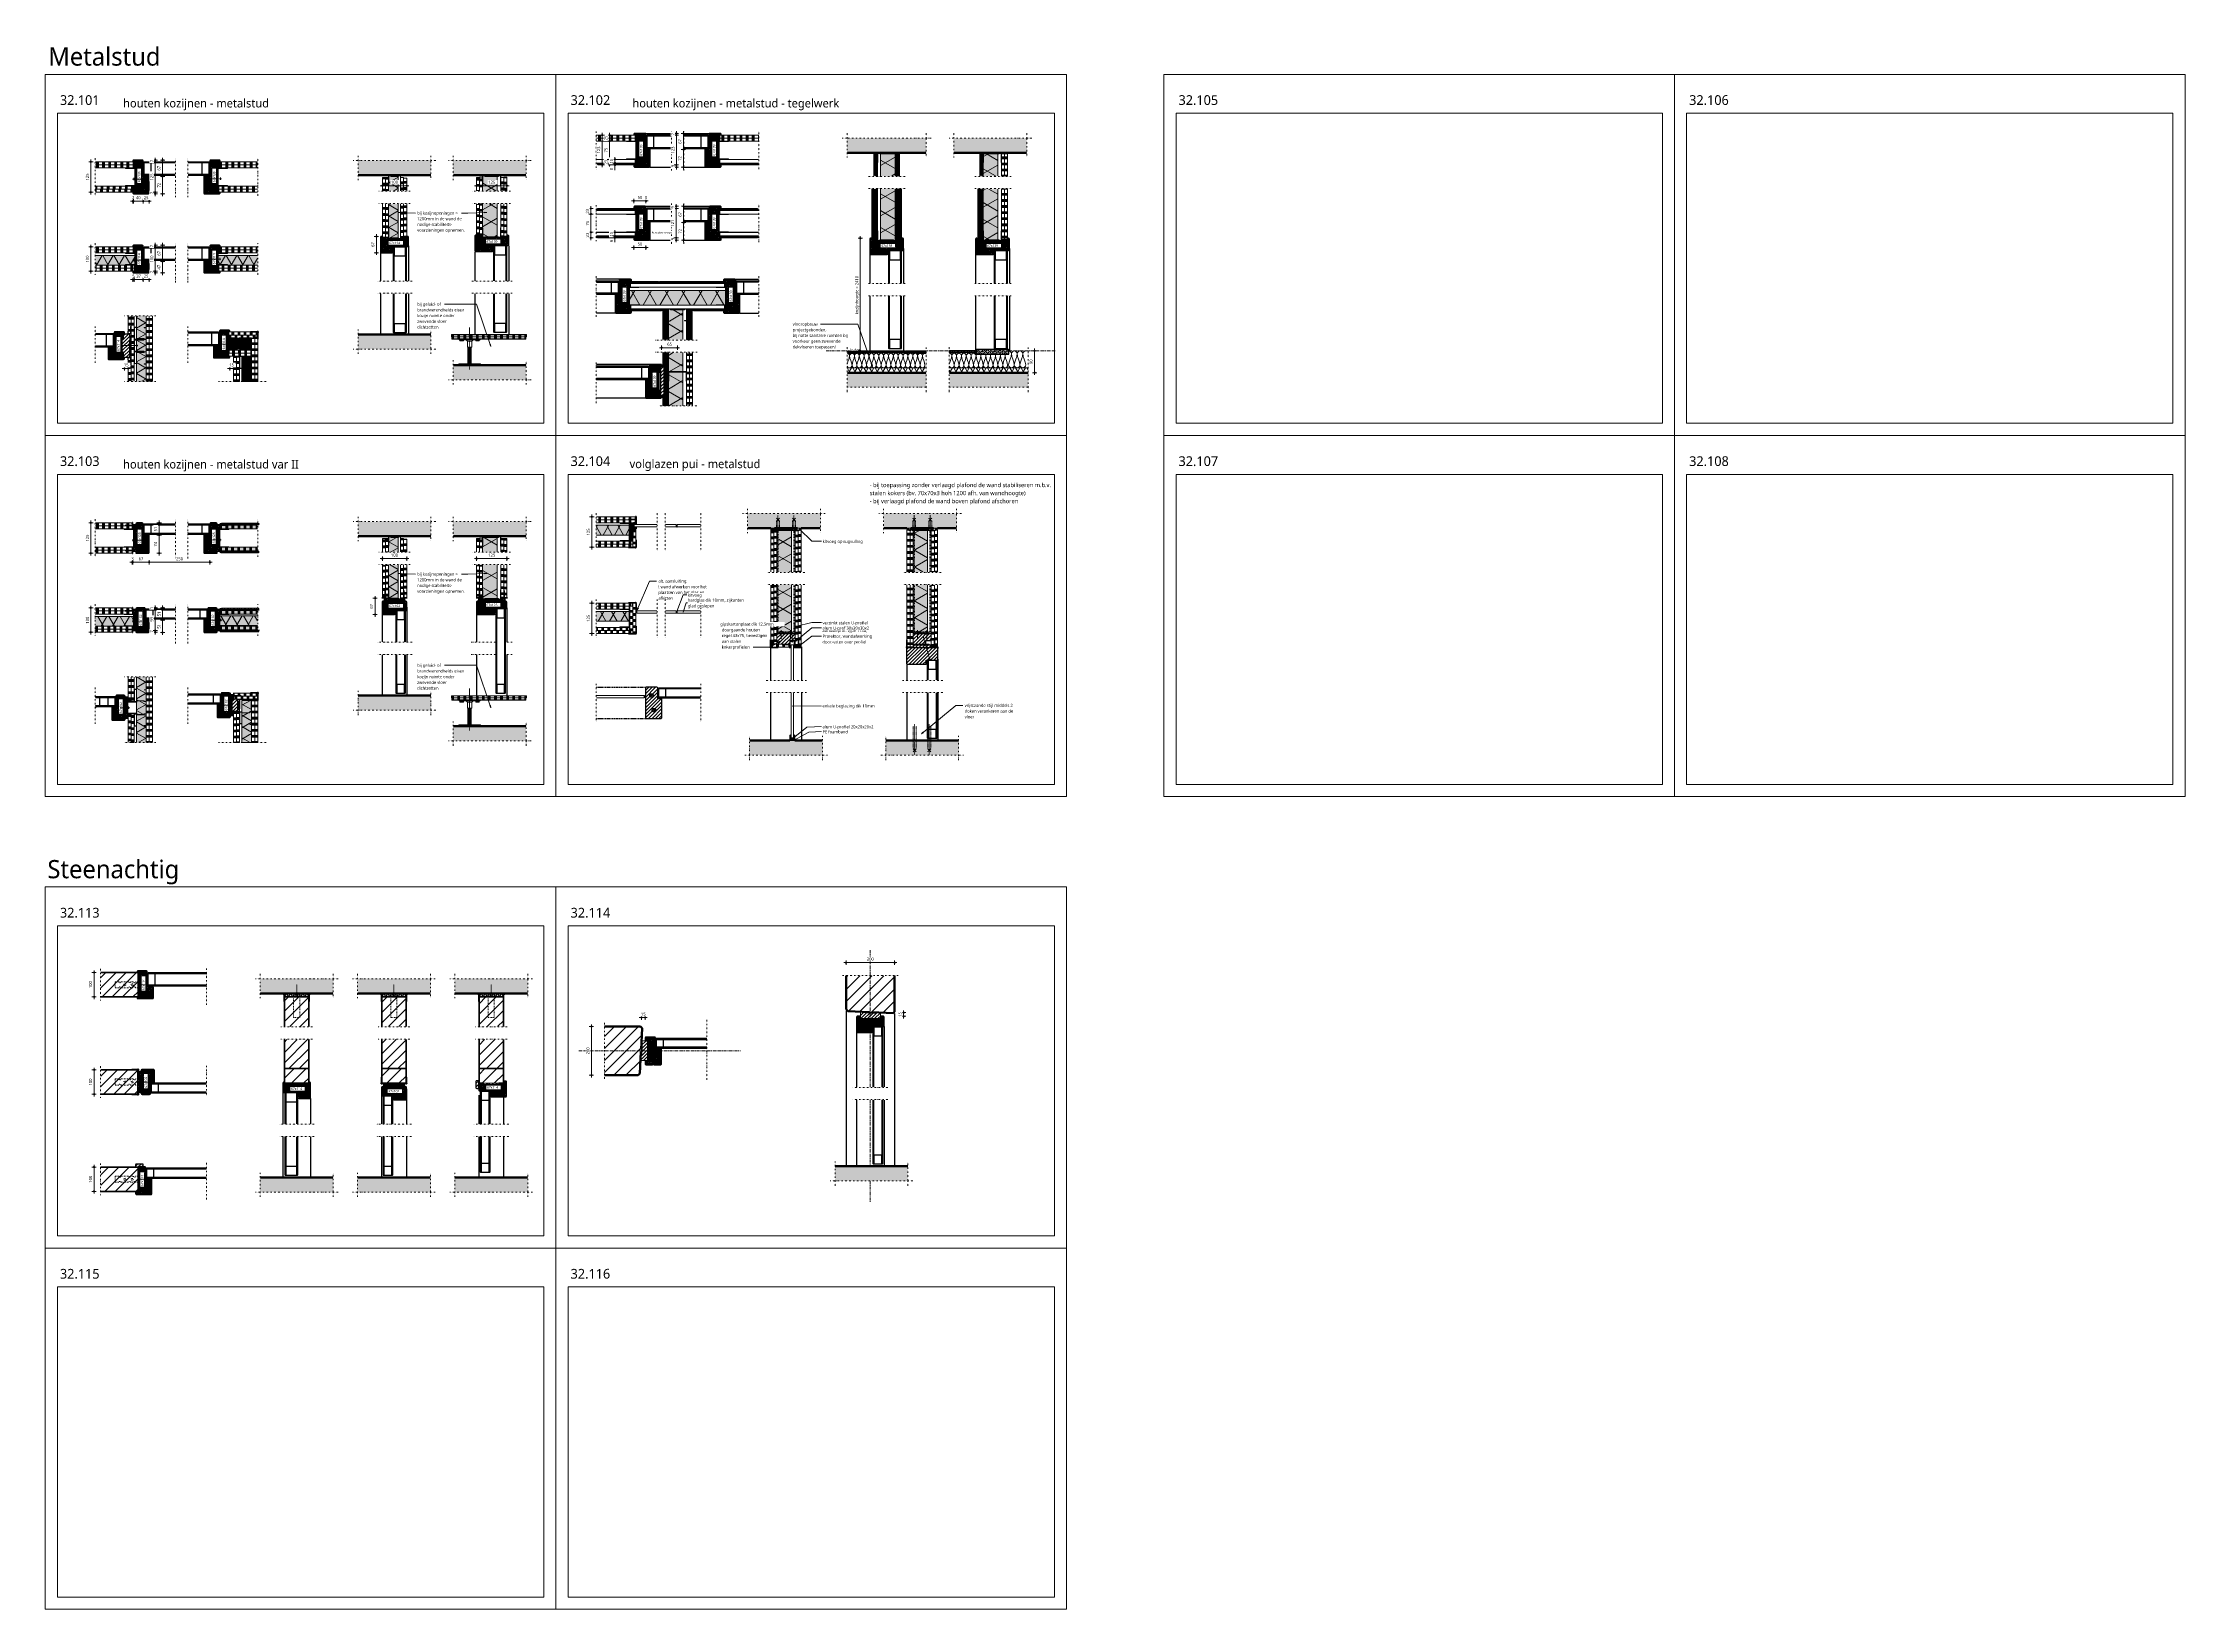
# Model space of a CAD drawing. Header units: millimetres. Extents: x -14863 to -6053, y 1430 to 7872.
import ezdxf

# ---------------------------------------------------------------- set-up
doc = ezdxf.new("R2010")
doc.units = ezdxf.units.MM
for name, pattern in [('Dash', [6.35, 3.175, -3.175]), ('Dash dot', [15.875, 6.35, -4.7625, 0, -4.7625]), ('Grid Line', [22.225, 12.7, -3.175, 3.175, -3.175]), ('Hidden', [7.14375, 4.7625, -2.38125]), ('Streep 1_1', [2, 1, -1]), ('Streep-stip _ detail', [4, 2, -1, 0, -1])]:
    doc.linetypes.add(name, pattern=pattern)
for name, color, linetype, lineweight in [('A-ANNO-DIMS', 211, 'Continuous', 13), ('A-ANNO-DIMS-5', 211, 'Continuous', 13), ('A-ANNO-IDEN', 131, 'Continuous', 18), ('A-ANNO-NOTE', 131, 'Continuous', 18), ('A-DETL', 90, 'Continuous', 18), ('A-DETL-GENF', 92, 'Continuous', 18), ('A-DETL-GENF-HDLN', 1, 'Dash', 18), ('A-DETL-HDLN', 90, 'Hidden', 25), ('A-DETL-MBND', 5, 'Continuous', 25), ('A-DETL-THIN', 151, 'Continuous', 18), ('G-ANNO-TEXT', 231, 'Continuous', 13)]:
    doc.layers.add(name, color=color, linetype=linetype, lineweight=lineweight)
doc.styles.add('Segoe UI', font='segoeui.ttf', dxfattribs={"height": 10})
doc.styles.add('Segoe UI_1', font='segoeui.ttf', dxfattribs={"height": 35})
doc.styles.add('Segoe UI_2', font='segoeui.ttf', dxfattribs={"height": 12.5})
doc.styles.add('Segoe UI_3', font='segoeui.ttf', dxfattribs={"height": 7.5})
doc.styles.add('Segoe UI_4', font='segoeui.ttf', dxfattribs={"height": 40})
doc.styles.add('Segoe UI_5', font='segoeui.ttf', dxfattribs={"height": 17.5})
doc.styles.add('Segoe UI_B', font='segoeui.ttf', dxfattribs={"height": 75})
doc.dimstyles.new('2_5_mm', dxfattribs={"dimscale": 304.8, "dimtxt": 13.092049, "dimasz": 0.016404, "dimexe": 0.029528, "dimexo": 0.0625, "dimgap": 0.014764, "dimtad": 1, "dimdec": 0, "dimzin": 0, "dimdsep": 46, "dimtxsty": 'Segoe UI_2', "dimblk1": 'DOTBLANK', "dimblk2": 'DOTBLANK', "dimsah": 1, "dimcen": 0.09, "dimdle": 0.029528, "dimazin": 0, "dimtfac": 1, "dimtdec": 4, "dimtix": 1, "dimtmove": 0, "dimatfit": 3, "dimfxl": 0.029528, "dimfxlon": 1, "dimtvp": 1, "dimtfill": 1, "dimtolj": 1, "dimtzin": 0, "dimarcsym": 2})
doc.dimstyles.new('2_5_mm_1', dxfattribs={"dimscale": 304.8, "dimtxt": 13.092049, "dimasz": 0.016404, "dimexe": 0.029528, "dimexo": 0.0625, "dimgap": 0.014764, "dimtad": 1, "dimdec": 0, "dimzin": 0, "dimdsep": 46, "dimtxsty": 'Segoe UI_2', "dimblk1": 'DOTBLANK', "dimblk2": 'DOTBLANK', "dimsah": 1, "dimcen": 0.09, "dimdle": 0.029528, "dimazin": 0, "dimtfac": 1, "dimtdec": 4, "dimtix": 1, "dimtmove": 1, "dimatfit": 3, "dimfxl": 0.029528, "dimfxlon": 1, "dimtvp": 1, "dimtfill": 1, "dimtolj": 1, "dimtzin": 0, "dimarcsym": 2})
pattern_1 = [(0, (0, 0), (20.32, 5.08), [1.676, -13.564, 1.676, -13.564, -81.28]), (0, (0, 0), (20.32, 5.08), [-30.48, 1.676, -28.804, 1.676, -13.564, -35.56]), (0, (0, 0), (20.32, 5.08), [-76.2, 1.676, -8.484, 1.676, -23.724]), (120, (7.62, 2.54), (-14.559409, 15.0576362), [1.676, -13.564, 1.676, -13.564, -81.28]), (120, (7.62, 2.54), (-14.559409, 15.0576362), [-30.48, 1.676, -28.804, 1.676, -13.564, -35.56]), (120, (7.62, 2.54), (-14.559409, 15.0576362), [-76.2, 1.676, -8.484, 1.676, -23.724]), (240, (10.16, 12.7), (-5.760591, -20.1376362), [1.676, -13.564, 1.676, -13.564, -81.28]), (240, (10.16, 12.7), (-5.760591, -20.1376362), [-30.48, 1.676, -28.804, 1.676, -13.564, -35.56]), (240, (10.16, 12.7), (-5.760591, -20.1376362), [-76.2, 1.676, -8.484, 1.676, -23.724])]
pattern_2 = [(207, (-12060.413, 6777.61), (-3.77829049, -3.0474614), [0.16764, -7.982, 0.16764, -4.432, -1]), (207, (-12060.413, 6777.61), (-3.77829049, -3.0474614), [-12.75, 0.16764, -0.83236]), (238, (-12060.413, 6777.61), (-1.66906841, -4.55814772), [0.16764, -7.932, 0.16764, -8.032, -1]), (238, (-12060.413, 6777.61), (-1.66906841, -4.55814772), [-16.3, 0.16764, -0.83236]), (261, (-12060.413, 6777.61), (0.24462463, -4.84795408), [0.16764, -7.832, 0.16764, -4.362, -1]), (261, (-12060.413, 6777.61), (0.24462463, -4.84795408), [-12.53, 0.16764, -0.83236])]
pattern_3 = [(300, (0, 0), (-34.641, -20), []), (240, (0, 0), (-34.641, 20), [])]
pattern_4 = [(60, (0, 0), (-34.641, 20), []), (120, (0, 0), (-34.641, -20), [])]
pattern_5 = [(45, (12386.398, -3783.093), (-3.535534, 3.535534), []), (135, (12386.398, -3783.093), (-3.535534, -3.535534), [])]
pattern_6 = [(60, (0, 60.8), (-51.9615, 30), []), (120, (0, 60.8), (-51.9615, -30), [])]
pattern_7 = [(207, (-11317.148, 6594.271), (-3.77829049, -3.0474614), [0.16764, -7.982, 0.16764, -4.432, -1]), (207, (-11317.148, 6594.271), (-3.77829049, -3.0474614), [-12.75, 0.16764, -0.83236]), (238, (-11317.148, 6594.271), (-1.66906841, -4.55814772), [0.16764, -7.932, 0.16764, -8.032, -1]), (238, (-11317.148, 6594.271), (-1.66906841, -4.55814772), [-16.3, 0.16764, -0.83236]), (261, (-11317.148, 6594.271), (0.24462463, -4.84795408), [0.16764, -7.832, 0.16764, -4.362, -1]), (261, (-11317.148, 6594.271), (0.24462463, -4.84795408), [-12.53, 0.16764, -0.83236])]
pattern_8 = [(27, (11570.148, -6594.271), (3.77829049, 3.0474614), [0.16764, -7.982, 0.16764, -4.432, -1]), (27, (11570.148, -6594.271), (3.77829049, 3.0474614), [-12.75, 0.16764, -0.83236]), (58, (11570.148, -6594.271), (1.66906841, 4.55814772), [0.16764, -7.932, 0.16764, -8.032, -1]), (58, (11570.148, -6594.271), (1.66906841, 4.55814772), [-16.3, 0.16764, -0.83236]), (81, (11570.148, -6594.271), (-0.24462463, 4.84795408), [0.16764, -7.832, 0.16764, -4.362, -1]), (81, (11570.148, -6594.271), (-0.24462463, 4.84795408), [-12.53, 0.16764, -0.83236])]
pattern_9 = [(27, (11177.648, -6595.271), (3.77829049, 3.0474614), [0.16764, -7.982, 0.16764, -4.432, -1]), (27, (11177.648, -6595.271), (3.77829049, 3.0474614), [-12.75, 0.16764, -0.83236]), (58, (11177.648, -6595.271), (1.66906841, 4.55814772), [0.16764, -7.932, 0.16764, -8.032, -1]), (58, (11177.648, -6595.271), (1.66906841, 4.55814772), [-16.3, 0.16764, -0.83236]), (81, (11177.648, -6595.271), (-0.24462463, 4.84795408), [0.16764, -7.832, 0.16764, -4.362, -1]), (81, (11177.648, -6595.271), (-0.24462463, 4.84795408), [-12.53, 0.16764, -0.83236])]
pattern_10 = [(297, (-7064.533, -11010.648), (3.0474614, -3.77829049), [0.16764, -7.982, 0.16764, -4.432, -1]), (297, (-7064.533, -11010.648), (3.0474614, -3.77829049), [-12.75, 0.16764, -0.83236]), (328, (-7064.533, -11010.648), (4.55814772, -1.66906841), [0.16764, -7.932, 0.16764, -8.032, -1]), (328, (-7064.533, -11010.648), (4.55814772, -1.66906841), [-16.3, 0.16764, -0.83236]), (351, (-7064.533, -11010.648), (4.84795408, 0.24462463), [0.16764, -7.832, 0.16764, -4.362, -1]), (351, (-7064.533, -11010.648), (4.84795408, 0.24462463), [-12.53, 0.16764, -0.83236])]
pattern_11 = [(297, (-7064.533, -11445.648), (3.0474614, -3.77829049), [0.16764, -7.982, 0.16764, -4.432, -1]), (297, (-7064.533, -11445.648), (3.0474614, -3.77829049), [-12.75, 0.16764, -0.83236]), (328, (-7064.533, -11445.648), (4.55814772, -1.66906841), [0.16764, -7.932, 0.16764, -8.032, -1]), (328, (-7064.533, -11445.648), (4.55814772, -1.66906841), [-16.3, 0.16764, -0.83236]), (351, (-7064.533, -11445.648), (4.84795408, 0.24462463), [0.16764, -7.832, 0.16764, -4.362, -1]), (351, (-7064.533, -11445.648), (4.84795408, 0.24462463), [-12.53, 0.16764, -0.83236])]
pattern_12 = [(297, (-7064.533, -11340.648), (3.0474614, -3.77829049), [0.16764, -7.982, 0.16764, -4.432, -1]), (297, (-7064.533, -11340.648), (3.0474614, -3.77829049), [-12.75, 0.16764, -0.83236]), (328, (-7064.533, -11340.648), (4.55814772, -1.66906841), [0.16764, -7.932, 0.16764, -8.032, -1]), (328, (-7064.533, -11340.648), (4.55814772, -1.66906841), [-16.3, 0.16764, -0.83236]), (351, (-7064.533, -11340.648), (4.84795408, 0.24462463), [0.16764, -7.832, 0.16764, -4.362, -1]), (351, (-7064.533, -11340.648), (4.84795408, 0.24462463), [-12.53, 0.16764, -0.83236])]
pattern_13 = [(27, (12077.413, -7377.61), (3.77829049, 3.0474614), [0.16764, -7.982, 0.16764, -4.432, -1]), (27, (12077.413, -7377.61), (3.77829049, 3.0474614), [-12.75, 0.16764, -0.83236]), (58, (12077.413, -7377.61), (1.66906841, 4.55814772), [0.16764, -7.932, 0.16764, -8.032, -1]), (58, (12077.413, -7377.61), (1.66906841, 4.55814772), [-16.3, 0.16764, -0.83236]), (81, (12077.413, -7377.61), (-0.24462463, 4.84795408), [0.16764, -7.832, 0.16764, -4.362, -1]), (81, (12077.413, -7377.61), (-0.24462463, 4.84795408), [-12.53, 0.16764, -0.83236])]
pattern_14 = [(27, (12579.413, -7377.61), (3.77829049, 3.0474614), [0.16764, -7.982, 0.16764, -4.432, -1]), (27, (12579.413, -7377.61), (3.77829049, 3.0474614), [-12.75, 0.16764, -0.83236]), (58, (12579.413, -7377.61), (1.66906841, 4.55814772), [0.16764, -7.932, 0.16764, -8.032, -1]), (58, (12579.413, -7377.61), (1.66906841, 4.55814772), [-16.3, 0.16764, -0.83236]), (81, (12579.413, -7377.61), (-0.24462463, 4.84795408), [0.16764, -7.832, 0.16764, -4.362, -1]), (81, (12579.413, -7377.61), (-0.24462463, 4.84795408), [-12.53, 0.16764, -0.83236])]
pattern_15 = [(27, (12077.413, -7077.61), (3.77829049, 3.0474614), [0.16764, -7.982, 0.16764, -4.432, -1]), (27, (12077.413, -7077.61), (3.77829049, 3.0474614), [-12.75, 0.16764, -0.83236]), (58, (12077.413, -7077.61), (1.66906841, 4.55814772), [0.16764, -7.932, 0.16764, -8.032, -1]), (58, (12077.413, -7077.61), (1.66906841, 4.55814772), [-16.3, 0.16764, -0.83236]), (81, (12077.413, -7077.61), (-0.24462463, 4.84795408), [0.16764, -7.832, 0.16764, -4.362, -1]), (81, (12077.413, -7077.61), (-0.24462463, 4.84795408), [-12.53, 0.16764, -0.83236])]
pattern_16 = [(27, (12077.413, -7182.61), (3.77829049, 3.0474614), [0.16764, -7.982, 0.16764, -4.432, -1]), (27, (12077.413, -7182.61), (3.77829049, 3.0474614), [-12.75, 0.16764, -0.83236]), (58, (12077.413, -7182.61), (1.66906841, 4.55814772), [0.16764, -7.932, 0.16764, -8.032, -1]), (58, (12077.413, -7182.61), (1.66906841, 4.55814772), [-16.3, 0.16764, -0.83236]), (81, (12077.413, -7182.61), (-0.24462463, 4.84795408), [0.16764, -7.832, 0.16764, -4.362, -1]), (81, (12077.413, -7182.61), (-0.24462463, 4.84795408), [-12.53, 0.16764, -0.83236])]
pattern_17 = [(27, (12583.689, -7182.61), (3.77829049, 3.0474614), [0.16764, -7.982, 0.16764, -4.432, -1]), (27, (12583.689, -7182.61), (3.77829049, 3.0474614), [-12.75, 0.16764, -0.83236]), (58, (12583.689, -7182.61), (1.66906841, 4.55814772), [0.16764, -7.932, 0.16764, -8.032, -1]), (58, (12583.689, -7182.61), (1.66906841, 4.55814772), [-16.3, 0.16764, -0.83236]), (81, (12583.689, -7182.61), (-0.24462463, 4.84795408), [0.16764, -7.832, 0.16764, -4.362, -1]), (81, (12583.689, -7182.61), (-0.24462463, 4.84795408), [-12.53, 0.16764, -0.83236])]
pattern_18 = [(27, (12583.537, -7077.61), (3.77829049, 3.0474614), [0.16764, -7.982, 0.16764, -4.432, -1]), (27, (12583.537, -7077.61), (3.77829049, 3.0474614), [-12.75, 0.16764, -0.83236]), (58, (12583.537, -7077.61), (1.66906841, 4.55814772), [0.16764, -7.932, 0.16764, -8.032, -1]), (58, (12583.537, -7077.61), (1.66906841, 4.55814772), [-16.3, 0.16764, -0.83236]), (81, (12583.537, -7077.61), (-0.24462463, 4.84795408), [0.16764, -7.832, 0.16764, -4.362, -1]), (81, (12583.537, -7077.61), (-0.24462463, 4.84795408), [-12.53, 0.16764, -0.83236])]
pattern_19 = [(207, (-12060.413, 6882.61), (-3.77829049, -3.0474614), [0.16764, -7.982, 0.16764, -4.432, -1]), (207, (-12060.413, 6882.61), (-3.77829049, -3.0474614), [-12.75, 0.16764, -0.83236]), (238, (-12060.413, 6882.61), (-1.66906841, -4.55814772), [0.16764, -7.932, 0.16764, -8.032, -1]), (238, (-12060.413, 6882.61), (-1.66906841, -4.55814772), [-16.3, 0.16764, -0.83236]), (261, (-12060.413, 6882.61), (0.24462463, -4.84795408), [0.16764, -7.832, 0.16764, -4.362, -1]), (261, (-12060.413, 6882.61), (0.24462463, -4.84795408), [-12.53, 0.16764, -0.83236])]
pattern_20 = [(27, (12446.413, -6777.61), (3.77829049, 3.0474614), [0.16764, -7.982, 0.16764, -4.432, -1]), (27, (12446.413, -6777.61), (3.77829049, 3.0474614), [-12.75, 0.16764, -0.83236]), (58, (12446.413, -6777.61), (1.66906841, 4.55814772), [0.16764, -7.932, 0.16764, -8.032, -1]), (58, (12446.413, -6777.61), (1.66906841, 4.55814772), [-16.3, 0.16764, -0.83236]), (81, (12446.413, -6777.61), (-0.24462463, 4.84795408), [0.16764, -7.832, 0.16764, -4.362, -1]), (81, (12446.413, -6777.61), (-0.24462463, 4.84795408), [-12.53, 0.16764, -0.83236])]
pattern_21 = [(27, (12446.413, -6882.61), (3.77829049, 3.0474614), [0.16764, -7.982, 0.16764, -4.432, -1]), (27, (12446.413, -6882.61), (3.77829049, 3.0474614), [-12.75, 0.16764, -0.83236]), (58, (12446.413, -6882.61), (1.66906841, 4.55814772), [0.16764, -7.932, 0.16764, -8.032, -1]), (58, (12446.413, -6882.61), (1.66906841, 4.55814772), [-16.3, 0.16764, -0.83236]), (81, (12446.413, -6882.61), (-0.24462463, 4.84795408), [0.16764, -7.832, 0.16764, -4.362, -1]), (81, (12446.413, -6882.61), (-0.24462463, 4.84795408), [-12.53, 0.16764, -0.83236])]
pattern_22 = [(27, (12328.413, -6882.61), (3.77829049, 3.0474614), [0.16764, -7.982, 0.16764, -4.432, -1]), (27, (12328.413, -6882.61), (3.77829049, 3.0474614), [-12.75, 0.16764, -0.83236]), (58, (12328.413, -6882.61), (1.66906841, 4.55814772), [0.16764, -7.932, 0.16764, -8.032, -1]), (58, (12328.413, -6882.61), (1.66906841, 4.55814772), [-16.3, 0.16764, -0.83236]), (81, (12328.413, -6882.61), (-0.24462463, 4.84795408), [0.16764, -7.832, 0.16764, -4.362, -1]), (81, (12328.413, -6882.61), (-0.24462463, 4.84795408), [-12.53, 0.16764, -0.83236])]
pattern_23 = [(297, (-6536.11, -12305.913), (3.0474614, -3.77829049), [0.16764, -7.982, 0.16764, -4.432, -1]), (297, (-6536.11, -12305.913), (3.0474614, -3.77829049), [-12.75, 0.16764, -0.83236]), (328, (-6536.11, -12305.913), (4.55814772, -1.66906841), [0.16764, -7.932, 0.16764, -8.032, -1]), (328, (-6536.11, -12305.913), (4.55814772, -1.66906841), [-16.3, 0.16764, -0.83236]), (351, (-6536.11, -12305.913), (4.84795408, 0.24462463), [0.16764, -7.832, 0.16764, -4.362, -1]), (351, (-6536.11, -12305.913), (4.84795408, 0.24462463), [-12.53, 0.16764, -0.83236])]
pattern_24 = [(45, (0, 0), (-7.071068, 7.071068), [])]
pattern_25 = [(90, (13193.3, -6662.827), (-25, 1e-15), []), (90, (13195.8, -6662.827), (-25, 1e-15), []), (90, (13198.3, -6662.827), (-25, 1e-15), []), (90, (13200.8, -6662.827), (-25, 1e-15), [])]
pattern_26 = [(90, (13119.472, -6662.827), (-25, 1e-15), []), (90, (13121.972, -6662.827), (-25, 1e-15), []), (90, (13124.472, -6662.827), (-25, 1e-15), []), (90, (13126.972, -6662.827), (-25, 1e-15), [])]
pattern_27 = [(90, (13193.3, -5177.827), (-25, 1e-15), []), (90, (13195.8, -5177.827), (-25, 1e-15), []), (90, (13198.3, -5177.827), (-25, 1e-15), []), (90, (13200.8, -5177.827), (-25, 1e-15), [])]
pattern_28 = [(90, (13119.472, -5177.827), (-25, 1e-15), []), (90, (13121.972, -5177.827), (-25, 1e-15), []), (90, (13124.472, -5177.827), (-25, 1e-15), []), (90, (13126.972, -5177.827), (-25, 1e-15), [])]
pattern_29 = [(27, (14130.53, -5782.036), (3.77829049, 3.0474614), [0.16764, -7.982, 0.16764, -4.432, -1]), (27, (14130.53, -5782.036), (3.77829049, 3.0474614), [-12.75, 0.16764, -0.83236]), (58, (14130.53, -5782.036), (1.66906841, 4.55814772), [0.16764, -7.932, 0.16764, -8.032, -1]), (58, (14130.53, -5782.036), (1.66906841, 4.55814772), [-16.3, 0.16764, -0.83236]), (81, (14130.53, -5782.036), (-0.24462463, 4.84795408), [0.16764, -7.832, 0.16764, -4.362, -1]), (81, (14130.53, -5782.036), (-0.24462463, 4.84795408), [-12.53, 0.16764, -0.83236])]
pattern_30 = [(27, (14130.53, -5888.286), (3.77829049, 3.0474614), [0.16764, -7.982, 0.16764, -4.432, -1]), (27, (14130.53, -5888.286), (3.77829049, 3.0474614), [-12.75, 0.16764, -0.83236]), (58, (14130.53, -5888.286), (1.66906841, 4.55814772), [0.16764, -7.932, 0.16764, -8.032, -1]), (58, (14130.53, -5888.286), (1.66906841, 4.55814772), [-16.3, 0.16764, -0.83236]), (81, (14130.53, -5888.286), (-0.24462463, 4.84795408), [0.16764, -7.832, 0.16764, -4.362, -1]), (81, (14130.53, -5888.286), (-0.24462463, 4.84795408), [-12.53, 0.16764, -0.83236])]
pattern_31 = [(27, (14130.53, -5457.036), (3.77829049, 3.0474614), [0.16764, -7.982, 0.16764, -4.432, -1]), (27, (14130.53, -5457.036), (3.77829049, 3.0474614), [-12.75, 0.16764, -0.83236]), (58, (14130.53, -5457.036), (1.66906841, 4.55814772), [0.16764, -7.932, 0.16764, -8.032, -1]), (58, (14130.53, -5457.036), (1.66906841, 4.55814772), [-16.3, 0.16764, -0.83236]), (81, (14130.53, -5457.036), (-0.24462463, 4.84795408), [0.16764, -7.832, 0.16764, -4.362, -1]), (81, (14130.53, -5457.036), (-0.24462463, 4.84795408), [-12.53, 0.16764, -0.83236])]
pattern_32 = [(27, (14130.53, -5538.286), (3.77829049, 3.0474614), [0.16764, -7.982, 0.16764, -4.432, -1]), (27, (14130.53, -5538.286), (3.77829049, 3.0474614), [-12.75, 0.16764, -0.83236]), (58, (14130.53, -5538.286), (1.66906841, 4.55814772), [0.16764, -7.932, 0.16764, -8.032, -1]), (58, (14130.53, -5538.286), (1.66906841, 4.55814772), [-16.3, 0.16764, -0.83236]), (81, (14130.53, -5538.286), (-0.24462463, 4.84795408), [0.16764, -7.832, 0.16764, -4.362, -1]), (81, (14130.53, -5538.286), (-0.24462463, 4.84795408), [-12.53, 0.16764, -0.83236])]
pattern_33 = [(135, (3868.307, 11403.279), (-3.535534, -3.535534), []), (225, (3868.307, 11403.279), (3.535534, -3.535534), [])]

msp = doc.modelspace()

# ---------------------------------------------------------------- texts
at = {"layer": 'G-ANNO-TEXT', "color": 7, "attachment_point": 1}
for s, insert, char_height, width, style in [('32.101', (-14792.9, 7656.5), 40, 201.624, 'Segoe UI_4'), ('houten kozijnen - metalstud', (-14533.2, 7641.2), 35, 758.396, 'Segoe UI_1'), ('32.102', (-12692.9, 7656.5), 40, 201.624, 'Segoe UI_4'), ('houten kozijnen - metalstud - tegelwerk', (-12438.8, 7641.2), 35, 1079.071, 'Segoe UI_1'), ('32.105', (-10192.9, 7656.5), 40, 201.624, 'Segoe UI_4'), ('32.106', (-8092.9, 7656.5), 40, 201.624, 'Segoe UI_4'), ('bij kozijnopeningen > ', (-13323.7, 7178.2), 12.5, 211.245, 'Segoe UI_2'), ('1200mm in de wand de ', (-13323.7, 7154.8), 12.5, 228.481, 'Segoe UI_2'), ('voorzieningen opnemen.', (-13323.7, 7107.8), 12.5, 233.291, 'Segoe UI_2'), ('nodige stabiliteits- ', (-13323.7, 7131.3), 12.5, 180.781, 'Segoe UI_2'), ('bij geluid- of ', (-13323.7, 6803.2), 12.5, 127.067, 'Segoe UI_2'), ('zwevende vloer ', (-13323.7, 6732.8), 12.5, 151.118, 'Segoe UI_2'), ('dichtzetten', (-13323.7, 6709.3), 12.5, 105.021, 'Segoe UI_2'), ('brandwerendheids eisen ', (-13323.7, 6779.8), 12.5, 234.494, 'Segoe UI_2'), ('kozijn ruimte onder ', (-13323.7, 6756.3), 12.5, 189.599, 'Segoe UI_2'), ('vloeropbouw ', (-11779.6, 6721.6), 12.5, 129.072, 'Segoe UI_2'), ('projectgebonden,', (-11779.6, 6698.1), 12.5, 165.949, 'Segoe UI_2'), ('dekvloeren toepassen!', (-11779.6, 6627.7), 12.5, 210.443, 'Segoe UI_2'), ('32.103', (-14792.9, 6171.5), 40, 201.624, 'Segoe UI_4'), ('32.104', (-12692.9, 6171.5), 40, 201.624, 'Segoe UI_4'), ('32.107', (-10192.9, 6171.5), 40, 201.624, 'Segoe UI_4'), ('32.108', (-8092.9, 6171.5), 40, 201.624, 'Segoe UI_4'), ('houten kozijnen - metalstud var II', (-14533.2, 6156.2), 35, 905.506, 'Segoe UI_1'), ('volglazen pui - metalstud ', (-12450.4, 6157.7), 35, 699.873, 'Segoe UI_1'), ('- bij toepassing zonder verlaagd plafond de wand stabiliseren m.b.v. ', (-11462.4, 6062), 17.5, 906.709, 'Segoe UI_5'), ('- bij verlaagd plafond de wand boven plafond afschoren', (-11462.4, 5995.9), 17.5, 743.164, 'Segoe UI_5'), ('stalen kokers (bv. 70x70x3 hoh 1200 afh. van wandhoogte)', (-11462.4, 6029), 17.5, 772.025, 'Segoe UI_5'), ('bij kozijnopeningen > ', (-13323.7, 5693.2), 12.5, 211.245, 'Segoe UI_2'), ('1200mm in de wand de ', (-13323.7, 5669.8), 12.5, 228.481, 'Segoe UI_2'), ('nodige stabiliteits- ', (-13323.7, 5646.3), 12.5, 180.781, 'Segoe UI_2'), ('alt. aansluiting:', (-12331.8, 5664.7), 12.5, 139.894, 'Segoe UI_2'), ('! wand afwerken voor het ', (-12331.8, 5641.2), 12.5, 244.114, 'Segoe UI_2'), ('voorzieningen opnemen.', (-13323.7, 5622.8), 12.5, 233.291, 'Segoe UI_2'), ('afkitten', (-12331.8, 5594.3), 12.5, 70.949, 'Segoe UI_2'), ('plaatsen van het glas en ', (-12331.8, 5617.8), 12.5, 232.489, 'Segoe UI_2'), ('doorgaande houten ', (-12071, 5463.8), 12.5, 193.207, 'Segoe UI_2'), ('aan stalen ', (-12071, 5416.8), 12.5, 101.013, 'Segoe UI_2'), ('regel 43x75, bevestigen ', (-12071, 5440.3), 12.5, 223.671, 'Segoe UI_2'), ('kokerprofielen ', (-12071, 5393.4), 12.5, 141.498, 'Segoe UI_2'), ('bij geluid- of ', (-13323.7, 5318.2), 12.5, 127.067, 'Segoe UI_2'), ('brandwerendheids eisen ', (-13323.7, 5294.8), 12.5, 234.494, 'Segoe UI_2'), ('zwevende vloer ', (-13323.7, 5247.8), 12.5, 151.118, 'Segoe UI_2'), ('dichtzetten', (-13323.7, 5224.3), 12.5, 105.021, 'Segoe UI_2'), ('kozijn ruimte onder ', (-13323.7, 5271.3), 12.5, 189.599, 'Segoe UI_2'), ('vrijstaande stijl middels 2 ', (-11072.3, 5153.4), 12.5, 242.11, 'Segoe UI_2'), ('doken verankeren aan de ', (-11072.3, 5129.9), 12.5, 243.312, 'Segoe UI_2'), ('vloer', (-11072.3, 5106.4), 12.5, 46.097, 'Segoe UI_2'), ('32.113', (-14792.9, 4314.4), 40, 201.624, 'Segoe UI_4'), ('32.114', (-12692.9, 4314.4), 40, 201.624, 'Segoe UI_4'), ('32.115', (-14792.9, 2829.4), 40, 201.624, 'Segoe UI_4'), ('32.116', (-12692.9, 2829.4), 40, 201.624, 'Segoe UI_4')]:
    msp.add_mtext(s, dxfattribs=dict(at, insert=insert, char_height=char_height, width=width, style=style))

# ---------------------------------------------------------------- blocks, each defined once
blk = doc.blocks.new('20 isolatie - isolatie-2374699-32_1 Binnenkozijnen - hout')
at = {"layer": 'A-DETL-GENF'}
for p, q in [((0, 0), (0, -0.5)), ((100, -0.5), (100, 0)), ((0, -5), (0, -14.5)), ((100, -14.5), (100, -5))]:
    blk.add_line(p, q, dxfattribs=at)
at = {"layer": 'A-DETL-GENF', "lineweight": 13}
for p, q in [((0, -0.5), (0, 0)), ((0, -14.5), (8.4, 0)), ((8.4, 0), (16.8, -14.5)), ((16.8, -14.5), (25.2, 0)), ((25.2, 0), (33.5, -14.5)), ((33.5, -14.5), (41.9, 0)), ((41.9, 0), (50.3, -14.5)), ((50.3, -14.5), (58.7, 0)), ((58.7, 0), (67.1, -14.5)), ((100, -13.4), (92.2, 0)), ((100, 0), (100, -0.5)), ((100, 0), (100, -0.5)), ((0, -14.5), (0, -5)), ((67.1, -14.5), (75.5, 0)), ((75.5, 0), (83.9, -14.5)), ((83.9, -14.5), (92.2, 0)), ((100, -5), (100, -14.5)), ((100, -5), (100, -13.4))]:
    blk.add_line(p, q, dxfattribs=at)
blk = doc.blocks.new('32 binnendeur-vertikaal - D 54 _sp17_-2402377-32_1 Binnenkozijnen - hout')
at = {"layer": 'A-DETL-GENF', "lineweight": 25}
for p, q in [((-920.3, -996.5), (-921.3, -997.5)), ((-921.3, -997.5), (-921.3, -1000.5)), ((-885.3, -1000.5), (-921.3, -1000.5)), ((-921.3, -1000.5), (-921.3, -1046.5)), ((-921.3, -1000.5), (-707.1, -1000.5)), ((-921.3, -1046.5), (-921.3, -1049.5)), ((-921.3, -1046.5), (-885.3, -1046.5)), ((-707.1, -1046.5), (-921.3, -1046.5)), ((-921.3, -1049.5), (-920.3, -1050.5)), ((-707.1, -996.5), (-920.3, -996.5)), ((-920.3, -1050.5), (-707.1, -1050.5)), ((-885.3, -1046.5), (-885.3, -1000.5)), ((-521.5, -996.5), (-653.1, -996.5)), ((-653.1, -1000.5), (-520.5, -1000.5)), ((-520.5, -1046.5), (-653.1, -1046.5)), ((-653.1, -1050.5), (-521.5, -1050.5)), ((-520.5, -1000.5), (-556.5, -1000.5)), ((-556.5, -1000.5), (-556.5, -1046.5)), ((-556.5, -1046.5), (-520.5, -1046.5)), ((-520.5, -997.5), (-521.5, -996.5)), ((-521.5, -1050.5), (-520.5, -1049.5)), ((-520.5, -1000.5), (-520.5, -997.5)), ((-520.5, -1046.5), (-520.5, -1000.5)), ((-520.5, -1049.5), (-520.5, -1046.5))]:
    blk.add_line(p, q, dxfattribs=at)
at = {"layer": 'A-DETL-GENF'}
for p, q in [((-535.5, -996.5), (-535.5, -991.5)), ((-518.5, -996.5), (-535.5, -991.5)), ((-535.5, -996.5), (-518.5, -991.5)), ((-518.5, -996.5), (-535.5, -996.5))]:
    blk.add_line(p, q, dxfattribs=at)
blk = doc.blocks.new('30 kitvoeg - schuine kitvoeg-4456953-32_1 Binnenkozijnen - hout')
at = {"layer": 'A-DETL-GENF'}
blk.add_hatch(color=256, dxfattribs=at).paths.add_polyline_path([(0, 0), (2, -5), (4, -5), (4.1, -3.5), (4, -2), (3.7, -2), (3.5, -1.9), (3.3, -1.7), (3.1, -1.5), (3, -1.3), (3, -1), (3, 1.1), (2, 0.7)])
blk.add_line((3, 1.1), (0, 0), dxfattribs=at)
blk = doc.blocks.new('42 wandtegel - tegel-4982366-32_1 Binnenkozijnen - hout')
at = {"layer": 'A-DETL-GENF', "lineweight": 13}
h = blk.add_hatch(dxfattribs=at)
h.set_pattern_fill('FP_2', color=256, style=0, pattern_type=2)
h.set_pattern_definition([(297, (-6622.61, -12200.913), (3.0474614, -3.77829049), [0.16764, -7.982, 0.16764, -4.432, -1]), (297, (-6622.61, -12200.913), (3.0474614, -3.77829049), [-12.75, 0.16764, -0.83236]), (328, (-6622.61, -12200.913), (4.55814772, -1.66906841), [0.16764, -7.932, 0.16764, -8.032, -1]), (328, (-6622.61, -12200.913), (4.55814772, -1.66906841), [-16.3, 0.16764, -0.83236]), (351, (-6622.61, -12200.913), (4.84795408, 0.24462463), [0.16764, -7.832, 0.16764, -4.362, -1]), (351, (-6622.61, -12200.913), (4.84795408, 0.24462463), [-12.53, 0.16764, -0.83236])])
h.paths.add_polyline_path([(29.1, 0), (29.1, -3), (152.5, -3), (152.5, 0), (47.7, 0)])
h = blk.add_hatch(dxfattribs=at)
h.set_pattern_fill('FP_3', color=256, style=0, pattern_type=2)
h.set_pattern_definition([(270, (-6622.61, -12200.913), (5, 3e-16), []), (0, (-6622.61, -12200.913), (0, 5), [])])
h.paths.add_polyline_path([(29.1, -8), (151.8, -8), (152, -7.9), (152.2, -7.7), (152.4, -7.5), (152.5, -7.3), (152.5, -7), (152.5, -3), (29.1, -3), (29.1, -7.1)])
at = {"layer": 'A-DETL-GENF'}
for p, q in [((152.5, -3), (29.1, -3)), ((29.1, -8), (147.5, -8)), ((152.5, -7), (152.5, -3))]:
    blk.add_line(p, q, dxfattribs=at)
blk.add_arc((151.5, -7), 1, 270, 0, dxfattribs=at)
blk = doc.blocks.new('42 wandtegel - tegel-4982365-32_1 Binnenkozijnen - hout')
at = {"layer": 'A-DETL-GENF', "lineweight": 13}
h = blk.add_hatch(dxfattribs=at)
h.set_pattern_fill('FP_4', color=256, style=0, pattern_type=2)
h.set_pattern_definition(pattern_2)
h.paths.add_polyline_path([(-1.5, 7), (-1.5, 0), (1.5, 0), (1.5, 7), (0, 6.9)])
h = blk.add_hatch(dxfattribs=at)
h.set_pattern_fill('FP_5', color=256, style=0, pattern_type=2)
h.set_pattern_definition([(180, (-12060.413, 6777.61), (-6e-16, -5), []), (270, (-12060.413, 6777.61), (5, 3e-16), [])])
h.paths.add_polyline_path([(125.5, 8), (2.2, 8), (2, 7.9), (1.8, 7.7), (1.6, 7.5), (1.5, 7.3), (1.5, 7), (1.5, 3), (126.5, 3), (126.5, 7.3), (126.4, 7.5), (126.2, 7.7), (126, 7.9), (125.8, 8)])
h = blk.add_hatch(dxfattribs=at)
h.set_pattern_fill('FP_4', color=256, style=0, pattern_type=2)
h.set_pattern_definition(pattern_2)
h.paths.add_polyline_path([(2.5, 3), (1.5, 3), (1.5, 0), (126.5, 0), (126.5, 3), (114.2, 3)])
at = {"layer": 'A-DETL-GENF'}
for p, q in [((1.5, 7), (1.5, 3)), ((1.5, 3), (126.5, 3)), ((125.5, 8), (2.5, 8))]:
    blk.add_line(p, q, dxfattribs=at)
for centre, radius, start, end in [((0, 16.8), 9.91, 261.29599, 278.70401), ((2.5, 7), 1, 90, 180), ((125.5, 7), 1, 360, 90)]:
    blk.add_arc(centre, radius, start, end, dxfattribs=at)
blk = doc.blocks.new('30 kitvoeg - schuine kitvoeg-V1-32_1 Binnenkozijnen - hout')
at = {"layer": 'A-DETL-GENF'}
blk.add_hatch(color=256, dxfattribs=at).paths.add_polyline_path([(0, 0), (2, -5), (3, -5), (3, 1.1), (2, 0.7)])
blk.add_line((3, 1.1), (0, 0), dxfattribs=at)
blk = doc.blocks.new('30 kitvoeg - schuine kitvoeg-4456954-32_1 Binnenkozijnen - hout')
at = {"layer": 'A-DETL-GENF'}
blk.add_hatch(color=256, dxfattribs=at).paths.add_polyline_path([(0, 0), (3, -1.1), (3, 1.3), (3.1, 1.5), (3.3, 1.7), (3.5, 1.9), (3.7, 2), (4, 2), (4.1, 3.5), (4, 5), (2, 5), (0.4, 1)])
blk.add_line((0, 0), (3, -1.1), dxfattribs=at)
blk = doc.blocks.new('30 kitvoeg - schuine kitvoeg-V2-32_1 Binnenkozijnen - hout')
at = {"layer": 'A-DETL-GENF'}
blk.add_hatch(color=256, dxfattribs=at).paths.add_polyline_path([(4.8, 4.7), (4.8, 5), (2, 5), (0, 0), (3, -1.1), (3, 1), (3.1, 1.2), (3.3, 1.4), (3.5, 1.6), (3.7, 1.7), (4, 1.7), (4.1, 3.2), (4, 4.7), (4.1, 4.7)])
for p, q in [((0, 0), (3, -1.1)), ((4.8, 4.7), (4.8, 5))]:
    blk.add_line(p, q, dxfattribs=at)
blk = doc.blocks.new('30 kitvoeg - schuine kitvoeg-V3-32_1 Binnenkozijnen - hout')
at = {"layer": 'A-DETL-GENF'}
blk.add_hatch(color=256, dxfattribs=at).paths.add_polyline_path([(0, 0), (2, -5), (4.8, -5), (4.8, -4.9), (4, -4.9), (4.1, -3.4), (4, -1.9), (3.7, -1.8), (3.5, -1.7), (3.3, -1.6), (3.1, -1.4), (3, -1.1), (3, -0.9), (3, 1.1), (2, 0.7)])
for p, q in [((3, 1.1), (0, 0)), ((4.8, -5), (4.8, -4.9))]:
    blk.add_line(p, q, dxfattribs=at)
blk = doc.blocks.new('42 isolatie - Type 1-3760394-32_1 Binnenkozijnen - hout')
at = {"layer": 'A-DETL-GENF'}
h = blk.add_hatch(color=256, dxfattribs=at)
h.paths.add_polyline_path([(104.5, -40.8), (104.5, -0.8), (48.3, -0.8), (49.3, -1.8), (49.3, -8.8), (48.3, -8.8), (48.3, -1.8), (1.3, -1.8), (1.3, -8.4), (4.3, -11.4), (4.3, -40.2), (3.7, -40.8), (49.3, -40.8)])
h.paths.add_polyline_path([(3.3, -11.8), (0.3, -8.8), (0.3, -40.8), (2.3, -40.8), (3.3, -39.8)])
h.paths.add_polyline_path([(1.3, -0.8), (0.3, -0.8), (0.3, -1.8)])
at = {"layer": 'A-DETL-GENF', "lineweight": 13}
h = blk.add_hatch(dxfattribs=at)
h.set_pattern_fill('FP_6', color=256, style=0, pattern_type=2)
h.set_pattern_definition(pattern_3)
h.paths.add_polyline_path([(104.5, -40.8), (104.5, -0.8), (48.3, -0.8), (49.3, -1.8), (49.3, -8.8), (48.3, -8.8), (48.3, -1.8), (1.3, -1.8), (1.3, -8.4), (4.3, -11.4), (4.3, -40.2), (3.7, -40.8), (49.3, -40.8)])
h.paths.add_polyline_path([(3.3, -11.8), (0.3, -8.8), (0.3, -40.8), (2.3, -40.8), (3.3, -39.8)])
h.paths.add_polyline_path([(1.3, -0.8), (0.3, -0.8), (0.3, -1.8)])
at = {"layer": 'A-DETL-GENF'}
for p, q in [((0.3, -0.8), (0.3, -1.8)), ((0.3, -0.8), (0.3, -1.8)), ((0.3, -40.8), (2.3, -40.8)), ((0.3, -40.8), (2.3, -40.8)), ((3.7, -40.8), (104.5, -40.8)), ((3.7, -40.8), (104.5, -40.8)), ((104.5, -40.8), (104.5, -0.8)), ((104.5, -40.8), (104.5, -0.8))]:
    blk.add_line(p, q, dxfattribs=at)
blk = doc.blocks.new('22 metalstud profiel - 50 mm vert-4394543-32_1 Binnenkozijnen - hout')
at = {"layer": 'A-DETL-GENF'}
blk.add_hatch(color=256, dxfattribs=at).paths.add_polyline_path([(-17, -51), (-17, -50), (-24, -50), (-24, -1), (-17.4, -1), (-14.4, -4), (14.4, -4), (17.4, -1), (24, -1), (24, -48), (17, -48), (17, -49), (24, -49), (25, -48), (25, -1), (24, 0), (17, 0), (14, -3), (-14, -3), (-17, 0), (-24, 0), (-25, -1), (-25, -50), (-24, -51)])
for p, q in [((-24, 0), (-25, -1)), ((-14, -3), (-17, 0)), ((17, 0), (14, -3)), ((24, 0), (22.3, 0)), ((25, -1), (24, 0)), ((-25, -1), (-25, -2.1)), ((-25, -50), (-24, -51)), ((-24, -50), (-24, -1)), ((-24, -1), (-17.4, -1)), ((-17, -50), (-24, -50)), ((-24, -51), (-17, -51)), ((-17.4, -1), (-14.4, -4)), ((-17, -51), (-17, -50)), ((-14.4, -4), (14.4, -4)), ((14, -3), (-14, -3)), ((14.4, -4), (17.4, -1)), ((24, -48), (17, -48)), ((17, -48), (17, -49)), ((17, -49), (24, -49)), ((17.4, -1), (24, -1)), ((24, -1), (24, -48)), ((24, -49), (25, -48))]:
    blk.add_line(p, q, dxfattribs=at)
blk = doc.blocks.new('42 isolatie - Type 1-3789785-32_1 Binnenkozijnen - hout')
at = {"layer": 'A-DETL-GENF'}
h = blk.add_hatch(color=256, dxfattribs=at)
h.paths.add_polyline_path([(97.3, 0.8), (97.3, 3), (94.3, 6), (94.3, 34.8), (97.3, 37.8), (97.3, 40.8), (48.3, 40.8), (48.3, 37.4), (47.3, 37.4), (47.3, 40.8), (0.3, 40.8), (0.3, 0.8), (49.3, 0.8), (49.3, 3.4), (50.3, 3.4), (50.3, 0.8), (96, 0.8)])
h.paths.add_polyline_path([(97.3, 4.4), (97.3, 36.4), (95.3, 34.4), (95.3, 6.4), (96, 5.7)])
at = {"layer": 'A-DETL-GENF', "lineweight": 13}
h = blk.add_hatch(dxfattribs=at)
h.set_pattern_fill('FP_7', color=256, style=0, pattern_type=2)
h.set_pattern_definition(pattern_4)
h.paths.add_polyline_path([(97.3, 0.8), (97.3, 3), (94.3, 6), (94.3, 34.8), (97.3, 37.8), (97.3, 40.8), (48.3, 40.8), (48.3, 37.4), (47.3, 37.4), (47.3, 40.8), (0.3, 40.8), (0.3, 0.8), (49.3, 0.8), (49.3, 3.4), (50.3, 3.4), (50.3, 0.8), (96, 0.8)])
h.paths.add_polyline_path([(97.3, 4.4), (97.3, 36.4), (95.3, 34.4), (95.3, 6.4), (96, 5.7)])
at = {"layer": 'A-DETL-GENF'}
for p, q in [((47.3, 40.8), (0.3, 40.8)), ((0.3, 40.8), (0.3, 0.8)), ((47.3, 40.8), (0.3, 40.8)), ((0.3, 0.8), (49.3, 0.8)), ((0.3, 0.8), (49.3, 0.8)), ((97.3, 40.8), (48.3, 40.8)), ((97.3, 40.8), (48.3, 40.8)), ((50.3, 0.8), (97.3, 0.8)), ((50.3, 0.8), (97.3, 0.8)), ((97.3, 37.8), (97.3, 40.8)), ((97.3, 4.4), (97.3, 36.4)), ((97.3, 4.4), (97.3, 36.4)), ((97.3, 0.8), (97.3, 3))]:
    blk.add_line(p, q, dxfattribs=at)
blk = doc.blocks.new('32 stijl_dorpel_nastelkozijn - 67x114 _25sp_-4931823-32_1 Binnenkozijnen - hout')
at = {"layer": 'A-DETL-GENF', "lineweight": 13}
h = blk.add_hatch(dxfattribs=at)
h.set_pattern_fill('FP_8', color=256, style=0, pattern_type=2)
h.set_pattern_definition(pattern_5)
h.paths.add_polyline_path([(37, -114), (64, -114), (64.8, -113.9), (65.5, -113.6), (66.1, -113.1), (66.6, -112.5), (66.9, -111.8), (67, -111), (67, -51), (42, -51), (42, -3), (41.9, -2.2), (41.6, -1.5), (41.1, -0.9), (40.5, -0.4), (39.8, -0.1), (39, 0), (3, 0), (2.2, -0.1), (1.5, -0.4), (0.9, -0.9), (0.4, -1.5), (0.1, -2.2), (0, -3), (0, -15), (14, -15), (14, -70.4), (14.2, -70.4), (15.4, -70.6), (16.5, -71), (17.4, -71.8), (18.2, -72.7), (18.6, -73.8), (18.8, -75), (18.8, -85), (18.6, -86.2), (18.2, -87.4), (17.4, -88.3), (16.5, -89), (15.4, -89.5), (14, -89.7), (14, -97), (34, -97), (34, -111), (34.1, -111.8), (34.4, -112.5), (34.9, -113.1), (35.5, -113.6), (36.2, -113.9)])
h = blk.add_hatch(dxfattribs=at)
h.set_pattern_fill('FP_8', color=256, style=0, pattern_type=2)
h.set_pattern_definition(pattern_5)
h.paths.add_polyline_path([(3, -114), (31, -114), (31.8, -113.9), (32.5, -113.6), (33.1, -113.1), (33.6, -112.5), (33.9, -111.8), (34, -111), (34, -97), (0, -97), (0, -111), (0.1, -111.8), (0.4, -112.5), (0.9, -113.1), (1.5, -113.6), (2.2, -113.9)])
at = {"layer": 'A-DETL-GENF', "lineweight": 25}
for p, q in [((39, 0), (3, 0)), ((0, -3), (0, -15)), ((0, -15), (14, -15)), ((14, -15), (14, -70.4)), ((42, -51), (42, -3)), ((67, -51), (42, -51)), ((67, -111), (67, -51)), ((0, -97), (0, -111)), ((3, -114), (31, -114)), ((34, -97), (9.6, -97)), ((14, -89.6), (14, -97)), ((34, -111), (34, -97)), ((37, -114), (64, -114))]:
    blk.add_line(p, q, dxfattribs=at)
for centre, start, end in [((3, -3), 90, 180), ((39, -3), 0, 90), ((3, -111), 180, 270), ((31, -111), 270, 0), ((37, -111), 180, 270), ((64, -111), 270, 0)]:
    blk.add_arc(centre, 3, start, end, dxfattribs=at)
blk = doc.blocks.new('32 binnendeur-horizontaal - D 40 _sp25_-2392882-32_1 Binnenkozijnen - hout')
at = {"layer": 'A-DETL-GENF', "lineweight": 25}
for p, q in [((-682.7, -998.5), (-890, -998.5)), ((-890, -1002.5), (-681.7, -1002.5)), ((-681.7, -1034.5), (-890, -1034.5)), ((-890, -1038.5), (-682.7, -1038.5)), ((-681.7, -1002.5), (-711.7, -1002.5)), ((-711.7, -1002.5), (-711.7, -1034.5)), ((-711.7, -1034.5), (-681.7, -1034.5)), ((-681.7, -999.5), (-682.7, -998.5)), ((-682.7, -1038.5), (-681.7, -1037.5)), ((-681.7, -1002.5), (-681.7, -999.5)), ((-681.7, -1034.5), (-681.7, -1002.5)), ((-681.7, -1037.5), (-681.7, -1034.5))]:
    blk.add_line(p, q, dxfattribs=at)
at = {"layer": 'A-DETL-GENF'}
for p, q in [((-703.7, -993.5), (-678.7, -993.5)), ((-703.7, -998.5), (-703.7, -993.5)), ((-678.7, -998.5), (-703.7, -993.5)), ((-703.7, -998.5), (-678.7, -993.5)), ((-678.7, -998.5), (-703.7, -998.5)), ((-678.7, -993.5), (-678.7, -998.5))]:
    blk.add_line(p, q, dxfattribs=at)
blk = doc.blocks.new('32 binnendeur-horizontaal - D 40 _sp25_-2392883-32_1 Binnenkozijnen - hout')
at = {"layer": 'A-DETL-GENF'}
for p, q in [((-956.3, 998.5), (-931.3, 998.5)), ((-956.3, 998.5), (-931.3, 993.5)), ((-931.3, 998.5), (-956.3, 993.5)), ((-931.3, 998.5), (-931.3, 993.5))]:
    blk.add_line(p, q, dxfattribs=at)
at = {"layer": 'A-DETL-GENF', "lineweight": 25}
for p, q in [((-952.3, 1038.5), (-953.3, 1037.5)), ((-953.3, 1037.5), (-953.3, 1034.5)), ((-923.3, 1034.5), (-953.3, 1034.5)), ((-953.3, 1034.5), (-953.3, 1002.5)), ((-707.9, 1034.5), (-953.3, 1034.5)), ((-953.3, 1002.5), (-953.3, 999.5)), ((-953.3, 1002.5), (-923.3, 1002.5)), ((-953.3, 1002.5), (-707.9, 1002.5)), ((-953.3, 999.5), (-952.3, 998.5)), ((-707.9, 1038.5), (-952.3, 1038.5)), ((-952.3, 998.5), (-707.9, 998.5)), ((-923.3, 1002.5), (-923.3, 1034.5))]:
    blk.add_line(p, q, dxfattribs=at)
blk = doc.blocks.new('42 isolatie - Type 1-3789520-32_1 Binnenkozijnen - hout')
at = {"layer": 'A-DETL-GENF'}
h = blk.add_hatch(color=256, dxfattribs=at)
h.paths.add_polyline_path([(262.4, 40.8), (260.4, 40.8), (259.4, 39.8), (259.4, 11.8), (262.4, 8.8), (262.4, 40.2)])
h.paths.add_polyline_path([(262.4, 0.8), (262.4, 1.8), (261.4, 0.8)])
h.paths.add_polyline_path([(261.4, 1.8), (261.4, 8.4), (258.4, 11.4), (258.4, 40.2), (258.9, 40.8), (118.2, 40.8), (118.2, 0.8), (222.4, 0.8), (222.4, 1.8), (259.4, 1.8)])
h.paths.add_polyline_path([(64.2, 11.4), (64.2, 40.8), (4.7, 40.8), (5.3, 40.2), (5.3, 11.4), (2.3, 8.4), (2.3, 1.8), (41.3, 1.8), (41.3, 0.8), (64.2, 0.8), (64.2, 8.4)])
h.paths.add_polyline_path([(4.3, 11.8), (4.3, 14.8), (0.3, 14.8), (0.3, 0.8), (2.3, 0.8), (1.3, 1.8), (1.3, 8.8), (3.9, 11.4)])
h.paths.add_polyline_path([(4.3, 39.8), (3.3, 40.8), (0.3, 40.8), (0.3, 36.8), (4.3, 36.8)])
at = {"layer": 'A-DETL-GENF', "lineweight": 13}
h = blk.add_hatch(dxfattribs=at)
h.set_pattern_fill('FP_7', color=256, style=0, pattern_type=2)
h.set_pattern_definition(pattern_4)
h.paths.add_polyline_path([(262.4, 40.8), (260.4, 40.8), (259.4, 39.8), (259.4, 11.8), (262.4, 8.8), (262.4, 40.2)])
h.paths.add_polyline_path([(262.4, 0.8), (262.4, 1.8), (261.4, 0.8)])
h.paths.add_polyline_path([(261.4, 1.8), (261.4, 8.4), (258.4, 11.4), (258.4, 40.2), (258.9, 40.8), (118.2, 40.8), (118.2, 0.8), (222.4, 0.8), (222.4, 1.8), (259.4, 1.8)])
h.paths.add_polyline_path([(64.2, 11.4), (64.2, 40.8), (4.7, 40.8), (5.3, 40.2), (5.3, 11.4), (2.3, 8.4), (2.3, 1.8), (41.3, 1.8), (41.3, 0.8), (64.2, 0.8), (64.2, 8.4)])
h.paths.add_polyline_path([(4.3, 11.8), (4.3, 14.8), (0.3, 14.8), (0.3, 0.8), (2.3, 0.8), (1.3, 1.8), (1.3, 8.8), (3.9, 11.4)])
h.paths.add_polyline_path([(4.3, 39.8), (3.3, 40.8), (0.3, 40.8), (0.3, 36.8), (4.3, 36.8)])
at = {"layer": 'A-DETL-GENF'}
for p, q in [((3.3, 40.8), (0.3, 40.8)), ((3.3, 40.8), (0.3, 40.8)), ((0.3, 0.8), (2.3, 0.8)), ((0.3, 0.8), (2.3, 0.8)), ((64.2, 40.8), (4.7, 40.8)), ((64.2, 40.8), (4.7, 40.8)), ((258.9, 40.8), (118.2, 40.8)), ((258.9, 40.8), (118.2, 40.8)), ((212.5, 0.8), (222.4, 0.8)), ((222.4, 0.8), (254.6, 0.8)), ((262.4, 40.8), (260.4, 40.8)), ((262.4, 40.8), (260.4, 40.8)), ((261.4, 0.8), (262.4, 0.8)), ((262.4, 8.8), (262.4, 40.8)), ((262.4, 0.8), (262.4, 1.8))]:
    blk.add_line(p, q, dxfattribs=at)
blk = doc.blocks.new('22 metalstud profiel - 50mm hor-2069741-32_1 Binnenkozijnen - hout')
at = {"layer": 'A-DETL-GENF'}
for points in [[(24, -40), (25, -40), (25, -1), (24, 0), (17, 0), (14, -3), (-14, -3), (-17, 0), (-24, 0), (-25, -1), (-25, -40), (-24, -40), (-24, -1), (-17.4, -1), (-14.4, -4), (14.4, -4), (17.4, -1), (24, -1), (24, -9)], [(-11, -3), (-1, -3), (-1, 1), (-11, 1)], [(11, -3), (11, 1), (-1, 1), (-1, -3)]]:
    blk.add_hatch(color=256, dxfattribs=at).paths.add_polyline_path(points)
for p, q in [((-24, 0), (-25, -1)), ((-17, 0), (-24, 0)), ((-14, -3), (-17, 0)), ((-11, 1), (-11, -3)), ((-1, 1), (-1, -3)), ((11, -3), (11, 1)), ((17, 0), (14, -3)), ((24, 0), (17, 0)), ((25, -1), (24, 0)), ((-25, -1), (-25, -8.3)), ((-25, -40), (-24, -40)), ((-24, -40), (-24, -1)), ((-24, -1), (-17.4, -1)), ((-17.4, -1), (-14.4, -4)), ((-14.4, -4), (14.4, -4)), ((14, -3), (-14, -3)), ((14.4, -4), (17.4, -1)), ((17.4, -1), (24, -1)), ((24, -1), (24, -40)), ((24, -40), (25, -40)), ((25, -40), (24, -40)), ((25, -9), (25, -1))]:
    blk.add_line(p, q, dxfattribs=at)
blk = doc.blocks.new('40  gipsplaat - D12_5-2957412-32_1 Binnenkozijnen - hout')
at = {"layer": 'A-DETL-GENF', "lineweight": 13}
h = blk.add_hatch(dxfattribs=at)
h.set_pattern_fill('FP_9', color=256, style=0, pattern_type=2)
h.set_pattern_definition([(90, (14657.634, -7357.66), (-25, 1e-15), []), (90, (14660.134, -7357.66), (-25, 1e-15), []), (90, (14662.634, -7357.66), (-25, 1e-15), []), (90, (14665.134, -7357.66), (-25, 1e-15), [])])
h.paths.add_polyline_path([(1, 0), (157, 0), (157, 12.5), (1, 12.5)])
at = {"layer": 'A-DETL-GENF'}
for p, q in [((157, 12.5), (1, 12.5)), ((1, 0), (124.5, 0)), ((1, 0), (124.5, 0)), ((124.5, 0), (157, 0)), ((157, 0), (157, 12.5)), ((157, 0), (157, 12.5))]:
    blk.add_line(p, q, dxfattribs=at)
blk = doc.blocks.new('40  gipsplaat - D12_5-2957413-32_1 Binnenkozijnen - hout')
at = {"layer": 'A-DETL-GENF', "lineweight": 13}
h = blk.add_hatch(dxfattribs=at)
h.set_pattern_fill('FP_10', color=256, style=0, pattern_type=2)
h.set_pattern_definition([(90, (14657.634, -7370.16), (-25, 1e-15), []), (90, (14660.134, -7370.16), (-25, 1e-15), []), (90, (14662.634, -7370.16), (-25, 1e-15), []), (90, (14665.134, -7370.16), (-25, 1e-15), [])])
h.paths.add_polyline_path([(154.5, 0), (158.6, 0), (158.6, 11.9), (157, 12.5), (1, 12.5), (1, 0)])
at = {"layer": 'A-DETL-GENF'}
for p, q in [((157, 12.5), (1, 12.5)), ((157, 12.5), (1, 12.5)), ((1, 0), (158.6, 0)), ((1, 0), (158.6, 0)), ((158.6, 0), (158.6, 11.9)), ((158.6, 0), (158.6, 11.9))]:
    blk.add_line(p, q, dxfattribs=at)
blk = doc.blocks.new('40  gipsplaat - D12_5-2957414-32_1 Binnenkozijnen - hout')
at = {"layer": 'A-DETL-GENF', "lineweight": 13}
h = blk.add_hatch(dxfattribs=at)
h.set_pattern_fill('FP_11', color=256, style=0, pattern_type=2)
h.set_pattern_definition([(270, (-14501.512, 7282.66), (25, 1e-15), []), (270, (-14504.012, 7282.66), (25, 1e-15), []), (270, (-14506.512, 7282.66), (25, 1e-15), []), (270, (-14509.012, 7282.66), (25, 1e-15), [])])
h.paths.add_polyline_path([(0, 12.5), (0, 0), (155.1, 0), (155.1, 12.5), (31.6, 12.5)])
at = {"layer": 'A-DETL-GENF'}
for p, q in [((155.1, 12.5), (0, 12.5)), ((0, 12.5), (0, 0)), ((0, 12.5), (0, 0)), ((0, 0), (31.6, 0)), ((31.6, 0), (155.1, 0)), ((31.6, 0), (155.1, 0))]:
    blk.add_line(p, q, dxfattribs=at)
blk = doc.blocks.new('40  gipsplaat - D12_5-2957415-32_1 Binnenkozijnen - hout')
at = {"layer": 'A-DETL-GENF', "lineweight": 13}
h = blk.add_hatch(dxfattribs=at)
h.set_pattern_fill('FP_12', color=256, style=0, pattern_type=2)
h.set_pattern_definition([(270, (-14499.24, 7270.16), (25, 1e-15), []), (270, (-14501.74, 7270.16), (25, 1e-15), []), (270, (-14504.24, 7270.16), (25, 1e-15), []), (270, (-14506.74, 7270.16), (25, 1e-15), [])])
h.paths.add_polyline_path([(3.9, 12.5), (1.4, 12.5), (0, 12), (0, 0), (157.4, 0), (157.4, 12.5)])
at = {"layer": 'A-DETL-GENF'}
for p, q in [((0, 12), (0, 0)), ((0, 12), (0, 0)), ((0, 0), (157.4, 0)), ((0, 0), (157.4, 0)), ((157.4, 12.5), (1.4, 12.5)), ((157.4, 12.5), (1.4, 12.5))]:
    blk.add_line(p, q, dxfattribs=at)
blk = doc.blocks.new('22 verzwaard metalstud profiel - 75 mm-4398024-32_1 Binnenkozijnen - hout')
at = {"layer": 'A-DETL-GENF'}
blk.add_hatch(color=256, dxfattribs=at).paths.add_polyline_path([(-37.5, 5), (-37.5, 1), (-36.5, 0), (36.5, 0), (37.5, 1), (37.5, 40), (35.5, 40), (35.5, 2), (-35.5, 2), (-35.5, 40), (-37.5, 40)])
for p, q in [((-35.5, 40), (-37.5, 40)), ((-37.5, 40), (-37.5, 5)), ((-37.5, 40), (-37.5, 5)), ((-37.5, 40), (-35.5, 40)), ((-37.5, 1), (-36.5, 0)), ((-37.5, 1), (-36.5, 0)), ((-35.5, 2), (-35.5, 40)), ((-35.5, 40), (-35.5, 2)), ((35.5, 2), (-35.5, 2)), ((-35.5, 2), (35.5, 2)), ((37.5, 40), (35.5, 40)), ((35.5, 40), (35.5, 2)), ((35.5, 40), (35.5, 2)), ((35.5, 40), (37.5, 40)), ((36.5, 0), (37.5, 1)), ((37.5, 1), (36.5, 0)), ((37.5, 5), (37.5, 40)), ((37.5, 40), (37.5, 5))]:
    blk.add_line(p, q, dxfattribs=at)
blk = doc.blocks.new('32 houten stijl var I - 67x139 _25sp_-4926331-32_1 Binnenkozijnen - hout')
at = {"layer": 'A-DETL-GENF', "lineweight": 13}
h = blk.add_hatch(dxfattribs=at)
h.set_pattern_fill('FP_13', color=256, style=0, pattern_type=2)
h.set_pattern_definition([(45, (14493.096, -7389.661), (-3.5355339, 3.5355339), []), (135, (14493.096, -7389.661), (-3.5355339, -3.5355339), [])])
h.paths.add_polyline_path([(3, -139), (64, -139), (64.8, -138.9), (65.5, -138.6), (66.1, -138.1), (66.6, -137.5), (66.9, -136.8), (67, -136), (67, -67), (42, -67), (42, -3), (41.9, -2.2), (41.6, -1.5), (41.1, -0.9), (40.5, -0.4), (39.8, -0.1), (39, 0), (3, 0), (2.2, -0.1), (1.5, -0.4), (0.9, -0.9), (0.4, -1.5), (0.1, -2.2), (0, -3), (0, -6), (5, -8), (5, -32), (10, -32), (10, -107), (5, -107), (5, -131), (0, -133), (0, -136), (0.1, -136.8), (0.4, -137.5), (0.9, -138.1), (1.5, -138.6), (2.2, -138.9)])
at = {"layer": 'A-DETL-GENF', "lineweight": 25}
for p, q in [((39, 0), (3, 0)), ((0, -3), (0, -6)), ((0, -6), (5, -8)), ((5, -8), (5, -32)), ((5, -32), (10, -32)), ((10, -32), (10, -107)), ((42, -67), (42, -3)), ((67, -67), (42, -67)), ((67, -136), (67, -67)), ((5, -131), (0, -133)), ((0, -133), (0, -136)), ((3, -139), (64, -139)), ((10, -107), (5, -107)), ((5, -107), (5, -131))]:
    blk.add_line(p, q, dxfattribs=at)
for centre, start, end in [((3, -3), 90, 180), ((39, -3), 0, 90), ((3, -136), 180, 270), ((64, -136), 270, 0)]:
    blk.add_arc(centre, 3, start, end, dxfattribs=at)
blk = doc.blocks.new('40  gipsplaat - D12_5-2957416-32_1 Binnenkozijnen - hout')
at = {"layer": 'A-DETL-GENF', "lineweight": 13}
h = blk.add_hatch(dxfattribs=at)
h.set_pattern_fill('FP_14', color=256, style=0, pattern_type=2)
h.set_pattern_definition([(270, (-13989.558, 7357.66), (25, 1e-15), []), (270, (-13992.058, 7357.66), (25, 1e-15), []), (270, (-13994.558, 7357.66), (25, 1e-15), []), (270, (-13997.058, 7357.66), (25, 1e-15), [])])
h.paths.add_polyline_path([(1, 0), (1, -12.5), (159.5, -12.5), (159.5, 0), (124.5, 0)])
at = {"layer": 'A-DETL-GENF'}
for p, q in [((124.5, 0), (1, 0)), ((124.5, 0), (1, 0)), ((159.5, 0), (124.5, 0)), ((159.5, -12.5), (159.5, 0)), ((159.5, -12.5), (159.5, 0)), ((1, -12.5), (159.5, -12.5))]:
    blk.add_line(p, q, dxfattribs=at)
blk = doc.blocks.new('40  gipsplaat - D12_5-V4-32_1 Binnenkozijnen - hout')
at = {"layer": 'A-DETL-GENF', "lineweight": 13}
h = blk.add_hatch(dxfattribs=at)
h.set_pattern_fill('FP_15', color=256, style=0, pattern_type=2)
h.set_pattern_definition([(270, (-13989.558, 7370.16), (25, 1e-15), []), (270, (-13992.058, 7370.16), (25, 1e-15), []), (270, (-13994.558, 7370.16), (25, 1e-15), []), (270, (-13997.058, 7370.16), (25, 1e-15), [])])
h.paths.add_polyline_path([(154.5, 0), (1, 0), (1, -12.5), (157, -12.5), (159.5, -11.5), (159.5, 0), (157.5, 0)])
at = {"layer": 'A-DETL-GENF'}
for p, q in [((159.5, 0), (1, 0)), ((159.5, 0), (1, 0)), ((159.5, -11.5), (159.5, 0)), ((1, -12.5), (157, -12.5)), ((1, -12.5), (157, -12.5))]:
    blk.add_line(p, q, dxfattribs=at)
blk = doc.blocks.new('40  gipsplaat - D12_5-V5-32_1 Binnenkozijnen - hout')
at = {"layer": 'A-DETL-GENF', "lineweight": 13}
h = blk.add_hatch(dxfattribs=at)
h.set_pattern_fill('FP_16', color=256, style=0, pattern_type=2)
h.set_pattern_definition([(90, (14149.096, -7282.66), (-25, 1e-15), []), (90, (14151.596, -7282.66), (-25, 1e-15), []), (90, (14154.096, -7282.66), (-25, 1e-15), []), (90, (14156.596, -7282.66), (-25, 1e-15), [])])
h.paths.add_polyline_path([(158.5, -12.5), (158.5, 0), (0, 0), (0, -12.5), (35, -12.5)])
at = {"layer": 'A-DETL-GENF'}
for p, q in [((35, 0), (0, 0)), ((0, 0), (0, -12.5)), ((0, 0), (0, -12.5)), ((158.5, 0), (35, 0)), ((158.5, 0), (35, 0)), ((0, -12.5), (158.5, -12.5))]:
    blk.add_line(p, q, dxfattribs=at)
blk = doc.blocks.new('40  gipsplaat - D12_5-V6-32_1 Binnenkozijnen - hout')
at = {"layer": 'A-DETL-GENF', "lineweight": 13}
h = blk.add_hatch(dxfattribs=at)
h.set_pattern_fill('FP_17', color=256, style=0, pattern_type=2)
h.set_pattern_definition([(90, (14149.096, -7270.16), (-25, 1e-15), []), (90, (14151.596, -7270.16), (-25, 1e-15), []), (90, (14154.096, -7270.16), (-25, 1e-15), []), (90, (14156.596, -7270.16), (-25, 1e-15), [])])
h.paths.add_polyline_path([(158.5, -12.5), (158.5, 0), (0, 0), (0, -11.5), (2.5, -12.5), (5, -12.5)])
at = {"layer": 'A-DETL-GENF'}
for p, q in [((158.5, 0), (0, 0)), ((0, 0), (0, -11.5)), ((158.5, 0), (0, 0)), ((2.5, -12.5), (158.5, -12.5)), ((2.5, -12.5), (158.5, -12.5))]:
    blk.add_line(p, q, dxfattribs=at)
blk = doc.blocks.new('22 verzwaard metalstud profiel - 75 mm-2059195-32_1 Binnenkozijnen - hout')
at = {"layer": 'A-DETL-GENF'}
blk.add_hatch(color=256, dxfattribs=at).paths.add_polyline_path([(-37.5, -40), (-35.5, -40), (-35.5, -2), (35.5, -2), (35.5, -40), (37.5, -40), (37.5, -1), (36.5, 0), (-36.5, 0), (-37.5, -1), (-37.5, -5)])
for p, q in [((-36.5, 0), (-37.5, -1)), ((-37.5, -1), (-36.5, 0)), ((37.5, -1), (36.5, 0)), ((-37.5, -5), (-37.5, -40)), ((-37.5, -40), (-37.5, -5)), ((-37.5, -40), (-35.5, -40)), ((-37.5, -40), (-35.5, -40)), ((-35.5, -2), (35.5, -2)), ((-35.5, -40), (-35.5, -2)), ((-35.5, -40), (-35.5, -2)), ((-35.5, -2), (35.5, -2)), ((35.5, -2), (35.5, -40)), ((35.5, -40), (35.5, -2)), ((35.5, -40), (37.5, -40)), ((35.5, -40), (37.5, -40)), ((37.5, -1), (36.5, 0)), ((37.5, -40), (37.5, -5)), ((37.5, -40), (37.5, -5))]:
    blk.add_line(p, q, dxfattribs=at)
blk = doc.blocks.new('32 houten stijl var I - 67x139 _25sp_-1428636-32_1 Binnenkozijnen - hout')
at = {"layer": 'A-DETL-GENF', "lineweight": 13}
h = blk.add_hatch(dxfattribs=at)
h.set_pattern_fill('FP_18', color=256, style=0, pattern_type=2)
h.set_pattern_definition([(225, (-14134.096, 7389.661), (3.5355339, -3.5355339), []), (315, (-14134.096, 7389.661), (3.5355339, 3.5355339), [])])
h.paths.add_polyline_path([(64, 139), (3, 139), (2.2, 138.9), (1.5, 138.6), (0.9, 138.1), (0.4, 137.5), (0.1, 136.8), (0, 136), (0, 133), (5, 131), (5, 107), (10, 107), (10, 32), (5, 32), (5, 8), (0, 6), (0, 3), (0.1, 2.2), (0.4, 1.5), (0.9, 0.9), (1.5, 0.4), (2.2, 0.1), (3, 0), (39, 0), (39.8, 0.1), (40.5, 0.4), (41.1, 0.9), (41.6, 1.5), (41.9, 2.2), (42, 3), (42, 67), (67, 67), (67, 136), (66.9, 136.8), (66.6, 137.5), (66.1, 138.1), (65.5, 138.6), (64.8, 138.9)])
at = {"layer": 'A-DETL-GENF', "lineweight": 25}
for p, q in [((0, 136), (0, 133)), ((0, 133), (5, 131)), ((64, 139), (3, 139)), ((5, 131), (5, 107)), ((5, 107), (10, 107)), ((10, 107), (10, 32)), ((67, 67), (67, 136)), ((5, 8), (0, 6)), ((0, 6), (0, 3)), ((3, 0), (39, 0)), ((10, 32), (5, 32)), ((5, 32), (5, 8)), ((42, 3), (42, 67)), ((42, 67), (67, 67))]:
    blk.add_line(p, q, dxfattribs=at)
for centre, start, end in [((3, 136), 90, 180), ((64, 136), 360, 90), ((3, 3), 180, 270), ((39, 3), 270, 360)]:
    blk.add_arc(centre, 3, start, end, dxfattribs=at)
blk = doc.blocks.new('42 isolatie - Type 1-3760012-32_1 Binnenkozijnen - hout')
at = {"layer": 'A-DETL-GENF'}
h = blk.add_hatch(color=256, dxfattribs=at)
h.paths.add_polyline_path([(257.4, 60.8), (254.4, 60.8), (254.4, 11.8), (257.4, 8.8), (257.4, 40.9)])
h.paths.add_polyline_path([(257.4, 0.8), (257.4, 1.8), (256.4, 0.8)])
h.paths.add_polyline_path([(256.4, 1.8), (256.4, 8.4), (253.4, 11.4), (253.4, 60.8), (118.2, 60.8), (118.2, 0.8), (217.4, 0.8), (217.4, 1.8), (254.4, 1.8)])
h.paths.add_polyline_path([(64.2, 60.8), (5.3, 60.8), (5.3, 11.4), (2.3, 8.4), (2.3, 1.8), (41.3, 1.8), (41.3, 0.8), (64.2, 0.8), (64.2, 1.8)])
h.paths.add_polyline_path([(4.3, 49.8), (0.3, 49.8), (0.3, 26.8), (4.3, 26.8)])
h.paths.add_polyline_path([(4.3, 14.8), (0.3, 14.8), (0.3, 0.8), (2.3, 0.8), (1.3, 1.8), (1.3, 8.8), (4.3, 11.8)])
at = {"layer": 'A-DETL-GENF', "lineweight": 13}
h = blk.add_hatch(dxfattribs=at)
h.set_pattern_fill('FP_19', color=256, style=0, pattern_type=2)
h.set_pattern_definition(pattern_6)
h.paths.add_polyline_path([(257.4, 60.8), (254.4, 60.8), (254.4, 11.8), (257.4, 8.8), (257.4, 40.9)])
h.paths.add_polyline_path([(257.4, 0.8), (257.4, 1.8), (256.4, 0.8)])
h.paths.add_polyline_path([(256.4, 1.8), (256.4, 8.4), (253.4, 11.4), (253.4, 60.8), (118.2, 60.8), (118.2, 0.8), (217.4, 0.8), (217.4, 1.8), (254.4, 1.8)])
h.paths.add_polyline_path([(64.2, 60.8), (5.3, 60.8), (5.3, 11.4), (2.3, 8.4), (2.3, 1.8), (41.3, 1.8), (41.3, 0.8), (64.2, 0.8), (64.2, 1.8)])
h.paths.add_polyline_path([(4.3, 49.8), (0.3, 49.8), (0.3, 26.8), (4.3, 26.8)])
h.paths.add_polyline_path([(4.3, 14.8), (0.3, 14.8), (0.3, 0.8), (2.3, 0.8), (1.3, 1.8), (1.3, 8.8), (4.3, 11.8)])
at = {"layer": 'A-DETL-GENF'}
for p, q in [((0.3, 0.8), (2.3, 0.8)), ((0.3, 0.8), (2.3, 0.8)), ((2.3, 0.8), (8.8, 0.8)), ((2.3, 0.8), (8.8, 0.8)), ((64.2, 60.8), (5.3, 60.8)), ((64.2, 60.8), (5.3, 60.8)), ((8.8, 0.8), (41.3, 0.8)), ((41.3, 0.8), (64.2, 0.8)), ((253.4, 60.8), (118.2, 60.8)), ((253.4, 60.8), (118.2, 60.8)), ((118.2, 0.8), (217.4, 0.8)), ((217.4, 0.8), (247.4, 0.8)), ((247.4, 0.8), (252.4, 0.8)), ((247.4, 0.8), (252.4, 0.8)), ((257.4, 60.8), (254.4, 60.8)), ((257.4, 60.8), (254.4, 60.8)), ((257.4, 40.9), (257.4, 60.8))]:
    blk.add_line(p, q, dxfattribs=at)
blk = doc.blocks.new('40  gipsplaat - D12_5-2957417-32_1 Binnenkozijnen - hout')
at = {"layer": 'A-DETL-GENF', "lineweight": 13}
h = blk.add_hatch(dxfattribs=at)
h.set_pattern_fill('FP_20', color=256, style=0, pattern_type=2)
h.set_pattern_definition([(90, (7307.66, 12979.483), (-25, 1e-15), []), (90, (7305.16, 12979.483), (-25, 1e-15), []), (90, (7302.66, 12979.483), (-25, 1e-15), []), (90, (7300.16, 12979.483), (-25, 1e-15), [])])
h.paths.add_polyline_path([(240, 12.5), (107.9, 12.5), (107.9, 0), (240, 0)])
h.paths.add_polyline_path([(53.9, 0), (53.9, 12.5), (0, 12.5), (0, 0), (31, 0)])
at = {"layer": 'A-DETL-GENF'}
for p, q in [((53.9, 12.5), (0, 12.5)), ((0, 12.5), (0, 0)), ((0, 12.5), (0, 0)), ((0, 0), (31, 0)), ((31, 0), (53.9, 0)), ((31, 0), (53.9, 0)), ((240, 12.5), (107.9, 12.5)), ((107.9, 0), (207.1, 0)), ((107.9, 0), (207.1, 0)), ((207.1, 0), (240, 0)), ((240, 0), (240, 12.5)), ((240, 0), (240, 12.5))]:
    blk.add_line(p, q, dxfattribs=at)
blk = doc.blocks.new('40  gipsplaat - D12_5-2957418-32_1 Binnenkozijnen - hout')
at = {"layer": 'A-DETL-GENF', "lineweight": 13}
h = blk.add_hatch(dxfattribs=at)
h.set_pattern_fill('FP_21', color=256, style=0, pattern_type=2)
h.set_pattern_definition([(90, (7308.895, 12966.983), (-25, 1e-15), []), (90, (7306.395, 12966.983), (-25, 1e-15), []), (90, (7303.895, 12966.983), (-25, 1e-15), []), (90, (7301.395, 12966.983), (-25, 1e-15), [])])
h.paths.add_polyline_path([(241.9, 11.5), (241.9, 12.1), (240.8, 12.5), (109.2, 12.5), (109.2, 0), (241.9, 0)])
h.paths.add_polyline_path([(55.2, 0), (55.2, 12.5), (0, 12.5), (0, 0)])
at = {"layer": 'A-DETL-GENF'}
for p, q in [((55.2, 12.5), (0, 12.5)), ((0, 12.5), (0, 0)), ((55.2, 12.5), (0, 12.5)), ((0, 12.5), (0, 0)), ((0, 0), (55.2, 0)), ((0, 0), (55.2, 0)), ((240.8, 12.5), (109.2, 12.5)), ((240.8, 12.5), (109.2, 12.5)), ((109.2, 0), (241.9, 0)), ((109.2, 0), (241.9, 0)), ((241.9, 0), (241.9, 12.1)), ((241.9, 0), (241.9, 12.1))]:
    blk.add_line(p, q, dxfattribs=at)
blk = doc.blocks.new('40  gipsplaat - D12_5-2957419-32_1 Binnenkozijnen - hout')
at = {"layer": 'A-DETL-GENF', "lineweight": 13}
h = blk.add_hatch(dxfattribs=at)
h.set_pattern_fill('FP_22', color=256, style=0, pattern_type=2)
h.set_pattern_definition([(270, (-7070.59, -13054.483), (25, 1e-15), []), (270, (-7068.09, -13054.483), (25, 1e-15), []), (270, (-7065.59, -13054.483), (25, 1e-15), []), (270, (-7063.09, -13054.483), (25, 1e-15), [])])
h.paths.add_polyline_path([(0, 0), (129.2, 0), (129.2, 12.5), (0, 12.5)])
h.paths.add_polyline_path([(183.2, 12.5), (183.2, 0), (238.5, 0), (238.5, 12.5), (206.1, 12.5)])
at = {"layer": 'A-DETL-GENF'}
for p, q in [((129.2, 12.5), (0, 12.5)), ((0, 12.5), (0, 0)), ((0, 12.5), (0, 0)), ((0, 0), (30, 0)), ((30, 0), (129.2, 0)), ((30, 0), (129.2, 0)), ((237.1, 12.5), (183.2, 12.5)), ((183.2, 0), (206.1, 0)), ((183.2, 0), (206.1, 0)), ((206.1, 0), (238.5, 0)), ((238.5, 12.5), (237.1, 12.5)), ((238.5, 12.5), (237.1, 12.5)), ((238.5, 0), (238.5, 12.5)), ((238.5, 0), (238.5, 12.5))]:
    blk.add_line(p, q, dxfattribs=at)
blk = doc.blocks.new('40  gipsplaat - D12_5-V7-32_1 Binnenkozijnen - hout')
at = {"layer": 'A-DETL-GENF', "lineweight": 13}
h = blk.add_hatch(dxfattribs=at)
h.set_pattern_fill('FP_23', color=256, style=0, pattern_type=2)
h.set_pattern_definition([(270, (-7067.66, -13066.983), (25, 1e-15), []), (270, (-7065.16, -13066.983), (25, 1e-15), []), (270, (-7062.66, -13066.983), (25, 1e-15), []), (270, (-7060.16, -13066.983), (25, 1e-15), [])])
h.paths.add_polyline_path([(0, 0), (132.1, 0), (132.1, 12.5), (0.4, 12.5), (0, 12.3), (0, 11.5)])
h.paths.add_polyline_path([(186.1, 12.5), (186.1, 0), (240, 0), (240, 12.5)])
at = {"layer": 'A-DETL-GENF'}
for p, q in [((0, 12.3), (0, 0)), ((0, 12.3), (0, 0)), ((0, 0), (132.1, 0)), ((0, 0), (132.1, 0)), ((132.1, 12.5), (0.4, 12.5)), ((132.1, 12.5), (0.4, 12.5)), ((240, 12.5), (186.1, 12.5)), ((240, 12.5), (186.1, 12.5)), ((186.1, 0), (240, 0)), ((186.1, 0), (240, 0)), ((240, 0), (240, 12.5)), ((240, 0), (240, 12.5))]:
    blk.add_line(p, q, dxfattribs=at)
blk = doc.blocks.new('32 binnendeur-vertikaal - D 54 _sp25_-2402445-32_1 Binnenkozijnen - hout')
at = {"layer": 'A-DETL-GENF', "lineweight": 25}
for p, q in [((-920.3, -996.5), (-921.3, -997.5)), ((-921.3, -997.5), (-921.3, -1000.5)), ((-885.3, -1000.5), (-921.3, -1000.5)), ((-921.3, -1000.5), (-921.3, -1046.5)), ((-921.3, -1000.5), (-763.4, -1000.5)), ((-921.3, -1046.5), (-921.3, -1049.5)), ((-921.3, -1046.5), (-885.3, -1046.5)), ((-763.4, -1046.5), (-921.3, -1046.5)), ((-921.3, -1049.5), (-920.3, -1050.5)), ((-763.4, -996.5), (-920.3, -996.5)), ((-920.3, -1050.5), (-763.4, -1050.5)), ((-885.3, -1046.5), (-885.3, -1000.5)), ((-567.5, -996.5), (-709.4, -996.5)), ((-709.4, -1000.5), (-566.5, -1000.5)), ((-566.5, -1046.5), (-709.4, -1046.5)), ((-709.4, -1050.5), (-567.5, -1050.5)), ((-566.5, -1000.5), (-602.5, -1000.5)), ((-602.5, -1000.5), (-602.5, -1046.5)), ((-602.5, -1046.5), (-566.5, -1046.5)), ((-566.5, -997.5), (-567.5, -996.5)), ((-567.5, -1050.5), (-566.5, -1049.5)), ((-566.5, -1000.5), (-566.5, -997.5)), ((-566.5, -1046.5), (-566.5, -1000.5)), ((-566.5, -1049.5), (-566.5, -1046.5))]:
    blk.add_line(p, q, dxfattribs=at)
at = {"layer": 'A-DETL-GENF'}
for p, q in [((-589.5, -996.5), (-589.5, -991.5)), ((-564.5, -996.5), (-589.5, -991.5)), ((-589.5, -996.5), (-564.5, -991.5)), ((-564.5, -996.5), (-589.5, -996.5))]:
    blk.add_line(p, q, dxfattribs=at)
blk = doc.blocks.new('32 binnendeur-horizontaal - D 54 _sp25_-2392884-32_1 Binnenkozijnen - hout')
at = {"layer": 'A-DETL-GENF'}
for p, q in [((-956.3, 998.5), (-931.3, 998.5)), ((-956.3, 993.5), (-956.3, 998.5)), ((-956.3, 998.5), (-931.3, 993.5)), ((-931.3, 998.5), (-956.3, 993.5)), ((-931.3, 993.5), (-956.3, 993.5)), ((-931.3, 998.5), (-931.3, 993.5)), ((-706.3, 998.5), (-706.3, 993.5)), ((-681.3, 998.5), (-706.3, 998.5)), ((-681.3, 998.5), (-706.3, 993.5)), ((-706.3, 998.5), (-681.3, 993.5)), ((-706.3, 993.5), (-681.3, 993.5)), ((-681.3, 993.5), (-681.3, 998.5))]:
    blk.add_line(p, q, dxfattribs=at)
at = {"layer": 'A-DETL-GENF', "lineweight": 25}
for p, q in [((-952.3, 1052.5), (-953.3, 1051.5)), ((-953.3, 1051.5), (-953.3, 1048.5)), ((-923.3, 1048.5), (-953.3, 1048.5)), ((-953.3, 1048.5), (-953.3, 1002.5)), ((-824.5, 1048.5), (-953.3, 1048.5)), ((-953.3, 1002.5), (-953.3, 999.5)), ((-953.3, 1002.5), (-923.3, 1002.5)), ((-953.3, 1002.5), (-824.5, 1002.5)), ((-953.3, 999.5), (-952.3, 998.5)), ((-824.5, 1052.5), (-952.3, 1052.5)), ((-952.3, 998.5), (-824.5, 998.5)), ((-923.3, 1002.5), (-923.3, 1048.5)), ((-685.3, 1052.5), (-770.5, 1052.5)), ((-684.3, 1048.5), (-770.5, 1048.5)), ((-770.5, 1002.5), (-684.3, 1002.5)), ((-770.5, 998.5), (-685.3, 998.5)), ((-714.3, 1048.5), (-714.3, 1002.5)), ((-684.3, 1048.5), (-714.3, 1048.5)), ((-714.3, 1002.5), (-684.3, 1002.5)), ((-684.3, 1051.5), (-685.3, 1052.5)), ((-685.3, 998.5), (-684.3, 999.5)), ((-684.3, 1048.5), (-684.3, 1051.5)), ((-684.3, 1002.5), (-684.3, 1048.5)), ((-684.3, 999.5), (-684.3, 1002.5))]:
    blk.add_line(p, q, dxfattribs=at)
blk = doc.blocks.new('42 isolatie - Type 1-3760191-32_1 Binnenkozijnen - hout')
at = {"layer": 'A-DETL-GENF'}
h = blk.add_hatch(color=256, dxfattribs=at)
h.paths.add_polyline_path([(1.3, 0.8), (124.8, 0.8), (124.8, 2.8), (162.8, 2.8), (162.8, 40.8), (1.3, 40.8)])
h.paths.add_polyline_path([(164.8, 0.8), (164.8, 1.8), (163.8, 0.8)])
at = {"layer": 'A-DETL-GENF', "lineweight": 13}
h = blk.add_hatch(dxfattribs=at)
h.set_pattern_fill('FP_7', color=256, style=0, pattern_type=2)
h.set_pattern_definition(pattern_4)
h.paths.add_polyline_path([(1.3, 0.8), (124.8, 0.8), (124.8, 2.8), (162.8, 2.8), (162.8, 40.8), (1.3, 40.8)])
h.paths.add_polyline_path([(164.8, 0.8), (164.8, 1.8), (163.8, 0.8)])
at = {"layer": 'A-DETL-GENF'}
for p, q in [((162.8, 40.8), (1.3, 40.8)), ((162.8, 40.8), (1.3, 40.8)), ((1.3, 0.8), (124.8, 0.8)), ((124.8, 0.8), (159.8, 0.8))]:
    blk.add_line(p, q, dxfattribs=at)
blk = doc.blocks.new('40  gipsplaat - D12_5-2957420-32_1 Binnenkozijnen - hout')
at = {"layer": 'A-DETL-GENF', "lineweight": 13}
h = blk.add_hatch(dxfattribs=at)
h.set_pattern_fill('FP_24', color=256, style=0, pattern_type=2)
h.set_pattern_definition([(90, (14657.634, -7007.66), (-25, 1e-15), []), (90, (14660.134, -7007.66), (-25, 1e-15), []), (90, (14662.634, -7007.66), (-25, 1e-15), []), (90, (14665.134, -7007.66), (-25, 1e-15), [])])
h.paths.add_polyline_path([(159.5, 0), (159.5, 12.5), (1, 12.5), (1, 0), (124.5, 0)])
at = {"layer": 'A-DETL-GENF'}
for p, q in [((159.5, 12.5), (1, 12.5)), ((1, 0), (124.5, 0)), ((1, 0), (124.5, 0)), ((124.5, 0), (159.5, 0)), ((159.5, 0), (159.5, 12.5)), ((159.5, 0), (159.5, 12.5))]:
    blk.add_line(p, q, dxfattribs=at)
blk = doc.blocks.new('40  gipsplaat - D12_5-V8-32_1 Binnenkozijnen - hout')
at = {"layer": 'A-DETL-GENF', "lineweight": 13}
h = blk.add_hatch(dxfattribs=at)
h.set_pattern_fill('FP_25', color=256, style=0, pattern_type=2)
h.set_pattern_definition([(90, (14657.634, -7020.16), (-25, 1e-15), []), (90, (14660.134, -7020.16), (-25, 1e-15), []), (90, (14662.634, -7020.16), (-25, 1e-15), []), (90, (14665.134, -7020.16), (-25, 1e-15), [])])
h.paths.add_polyline_path([(154.5, 0), (159.5, 0), (159.5, 11.5), (157, 12.5), (1, 12.5), (1, 0), (30, 0)])
at = {"layer": 'A-DETL-GENF'}
for p, q in [((157, 12.5), (1, 12.5)), ((157, 12.5), (1, 12.5)), ((1, 0), (159.5, 0)), ((1, 0), (159.5, 0)), ((159.5, 0), (159.5, 11.5))]:
    blk.add_line(p, q, dxfattribs=at)
blk = doc.blocks.new('40  gipsplaat - D12_5-V9-32_1 Binnenkozijnen - hout')
at = {"layer": 'A-DETL-GENF', "lineweight": 13}
h = blk.add_hatch(dxfattribs=at)
h.set_pattern_fill('FP_26', color=256, style=0, pattern_type=2)
h.set_pattern_definition([(270, (-14498.096, 6957.66), (25, 1e-15), []), (270, (-14500.596, 6957.66), (25, 1e-15), []), (270, (-14503.096, 6957.66), (25, 1e-15), []), (270, (-14505.596, 6957.66), (25, 1e-15), [])])
h.paths.add_polyline_path([(129.5, 12.5), (0, 12.5), (0, 0), (158.5, 0), (158.5, 12.5)])
at = {"layer": 'A-DETL-GENF'}
for p, q in [((158.5, 12.5), (0, 12.5)), ((0, 12.5), (0, 0)), ((0, 12.5), (0, 0)), ((0, 0), (35, 0)), ((35, 0), (158.5, 0)), ((35, 0), (158.5, 0))]:
    blk.add_line(p, q, dxfattribs=at)
blk = doc.blocks.new('40  gipsplaat - D12_5-V10-32_1 Binnenkozijnen - hout')
at = {"layer": 'A-DETL-GENF', "lineweight": 13}
h = blk.add_hatch(dxfattribs=at)
h.set_pattern_fill('FP_27', color=256, style=0, pattern_type=2)
h.set_pattern_definition([(270, (-14498.096, 6945.16), (25, 1e-15), []), (270, (-14500.596, 6945.16), (25, 1e-15), []), (270, (-14503.096, 6945.16), (25, 1e-15), []), (270, (-14505.596, 6945.16), (25, 1e-15), [])])
h.paths.add_polyline_path([(158.5, 12.5), (2.5, 12.5), (0, 11.5), (0, 0), (158.5, 0)])
at = {"layer": 'A-DETL-GENF'}
for p, q in [((0, 11.5), (0, 0)), ((0, 0), (158.5, 0)), ((0, 0), (158.5, 0)), ((158.5, 12.5), (2.5, 12.5)), ((158.5, 12.5), (2.5, 12.5))]:
    blk.add_line(p, q, dxfattribs=at)
blk = doc.blocks.new('22 verzwaard metalstud profiel - 50 mm-4398025-32_1 Binnenkozijnen - hout')
at = {"layer": 'A-DETL-GENF'}
blk.add_hatch(color=256, dxfattribs=at).paths.add_polyline_path([(-25, 5), (-25, 1), (-24, 0), (24, 0), (25, 1), (25, 40), (23, 40), (23, 2), (-23, 2), (-23, 40), (-25, 40)])
for p, q in [((-23, 40), (-25, 40)), ((-25, 40), (-25, 5)), ((-25, 40), (-25, 5)), ((-25, 40), (-23, 40)), ((-25, 1), (-24, 0)), ((-25, 1), (-24, 0)), ((-23, 2), (-23, 40)), ((-23, 40), (-23, 2)), ((23, 2), (-23, 2)), ((-23, 2), (23, 2)), ((25, 40), (23, 40)), ((23, 40), (23, 2)), ((23, 40), (23, 2)), ((23, 40), (25, 40)), ((24, 0), (25, 1)), ((25, 1), (24, 0)), ((25, 5), (25, 40)), ((25, 40), (25, 5))]:
    blk.add_line(p, q, dxfattribs=at)
blk = doc.blocks.new('32 houten stijl var I - 67x114 _25sp_-4926332-32_1 Binnenkozijnen - hout')
at = {"layer": 'A-DETL-GENF', "lineweight": 13}
h = blk.add_hatch(dxfattribs=at)
h.set_pattern_fill('FP_28', color=256, style=0, pattern_type=2)
h.set_pattern_definition([(45, (14493.096, -7039.661), (-3.5355339, 3.5355339), []), (135, (14493.096, -7039.661), (-3.5355339, -3.5355339), [])])
h.paths.add_polyline_path([(64, -114), (64.8, -113.9), (65.5, -113.6), (66.1, -113.1), (66.6, -112.5), (66.9, -111.8), (67, -111), (67, -67), (42, -67), (42, -3), (41.9, -2.2), (41.6, -1.5), (41.1, -0.9), (40.5, -0.4), (39.8, -0.1), (39, 0), (3, 0), (2.2, -0.1), (1.5, -0.4), (0.9, -0.9), (0.4, -1.5), (0.1, -2.2), (0, -3), (0, -6), (5, -8), (5, -32), (10, -32), (10, -82), (5, -82), (5, -106), (0, -108), (0, -111), (0.1, -111.8), (0.4, -112.5), (0.9, -113.1), (1.5, -113.6), (2.2, -113.9), (3, -114), (28.2, -114)])
at = {"layer": 'A-DETL-GENF', "lineweight": 25}
for p, q in [((39, 0), (3, 0)), ((0, -3), (0, -6)), ((0, -6), (5, -8)), ((5, -8), (5, -32)), ((5, -32), (10, -32)), ((10, -82), (5, -82)), ((5, -82), (5, -106)), ((10, -32), (10, -82)), ((42, -67), (42, -3)), ((67, -67), (42, -67)), ((67, -111), (67, -67)), ((5, -106), (0, -108)), ((0, -108), (0, -111)), ((3, -114), (64, -114))]:
    blk.add_line(p, q, dxfattribs=at)
for centre, start, end in [((3, -3), 90, 180), ((39, -3), 0, 90), ((3, -111), 180, 270), ((64, -111), 270, 0)]:
    blk.add_arc(centre, 3, start, end, dxfattribs=at)
blk = doc.blocks.new('42 isolatie - Type 1-3760393-32_1 Binnenkozijnen - hout')
at = {"layer": 'A-DETL-GENF'}
h = blk.add_hatch(color=256, dxfattribs=at)
h.paths.add_polyline_path([(1.3, -0.8), (1.3, -40.8), (162.8, -40.8), (162.8, -2.8), (124.8, -2.8), (124.8, -0.8), (27.6, -0.8)])
h.paths.add_polyline_path([(163.8, -0.8), (164.8, -1.8), (164.8, -0.8)])
at = {"layer": 'A-DETL-GENF', "lineweight": 13}
h = blk.add_hatch(dxfattribs=at)
h.set_pattern_fill('FP_6', color=256, style=0, pattern_type=2)
h.set_pattern_definition(pattern_3)
h.paths.add_polyline_path([(1.3, -0.8), (1.3, -40.8), (162.8, -40.8), (162.8, -2.8), (124.8, -2.8), (124.8, -0.8), (27.6, -0.8)])
h.paths.add_polyline_path([(163.8, -0.8), (164.8, -1.8), (164.8, -0.8)])
at = {"layer": 'A-DETL-GENF'}
for p, q in [((124.8, -0.8), (1.3, -0.8)), ((1.3, -40.8), (162.8, -40.8)), ((1.3, -40.8), (162.8, -40.8)), ((159.8, -0.8), (124.8, -0.8))]:
    blk.add_line(p, q, dxfattribs=at)
blk = doc.blocks.new('40  gipsplaat - D12_5-V11-32_1 Binnenkozijnen - hout')
at = {"layer": 'A-DETL-GENF', "lineweight": 13}
h = blk.add_hatch(dxfattribs=at)
h.set_pattern_fill('FP_29', color=256, style=0, pattern_type=2)
h.set_pattern_definition([(270, (-13989.558, 7007.66), (25, 1e-15), []), (270, (-13992.058, 7007.66), (25, 1e-15), []), (270, (-13994.558, 7007.66), (25, 1e-15), []), (270, (-13997.058, 7007.66), (25, 1e-15), [])])
h.paths.add_polyline_path([(159.5, 0), (1, 0), (1, -12.5), (159.5, -12.5)])
at = {"layer": 'A-DETL-GENF'}
for p, q in [((124.5, 0), (1, 0)), ((124.5, 0), (1, 0)), ((159.5, 0), (124.5, 0)), ((159.5, -12.5), (159.5, 0)), ((159.5, -12.5), (159.5, 0)), ((1, -12.5), (159.5, -12.5))]:
    blk.add_line(p, q, dxfattribs=at)
blk = doc.blocks.new('40  gipsplaat - D12_5-V12-32_1 Binnenkozijnen - hout')
at = {"layer": 'A-DETL-GENF', "lineweight": 13}
h = blk.add_hatch(dxfattribs=at)
h.set_pattern_fill('FP_30', color=256, style=0, pattern_type=2)
h.set_pattern_definition([(270, (-13989.558, 7020.16), (25, 1e-15), []), (270, (-13992.058, 7020.16), (25, 1e-15), []), (270, (-13994.558, 7020.16), (25, 1e-15), []), (270, (-13997.058, 7020.16), (25, 1e-15), [])])
h.paths.add_polyline_path([(159.5, 0), (1, 0), (1, -12.5), (157, -12.5), (159.5, -11.5)])
at = {"layer": 'A-DETL-GENF'}
for p, q in [((159.5, 0), (1, 0)), ((159.5, 0), (1, 0)), ((159.5, -11.5), (159.5, 0)), ((1, -12.5), (157, -12.5)), ((1, -12.5), (157, -12.5))]:
    blk.add_line(p, q, dxfattribs=at)
blk = doc.blocks.new('40  gipsplaat - D12_5-V13-32_1 Binnenkozijnen - hout')
at = {"layer": 'A-DETL-GENF', "lineweight": 13}
h = blk.add_hatch(dxfattribs=at)
h.set_pattern_fill('FP_31', color=256, style=0, pattern_type=2)
h.set_pattern_definition([(90, (14149.096, -6957.66), (-25, 1e-15), []), (90, (14151.596, -6957.66), (-25, 1e-15), []), (90, (14154.096, -6957.66), (-25, 1e-15), []), (90, (14156.596, -6957.66), (-25, 1e-15), [])])
h.paths.add_polyline_path([(158.5, -12.5), (158.5, 0), (0, 0), (0, -12.5), (132.3, -12.5)])
at = {"layer": 'A-DETL-GENF'}
for p, q in [((35, 0), (0, 0)), ((0, 0), (0, -12.5)), ((0, 0), (0, -12.5)), ((158.5, 0), (35, 0)), ((158.5, 0), (35, 0)), ((0, -12.5), (158.5, -12.5))]:
    blk.add_line(p, q, dxfattribs=at)
blk = doc.blocks.new('40  gipsplaat - D12_5-V14-32_1 Binnenkozijnen - hout')
at = {"layer": 'A-DETL-GENF', "lineweight": 13}
h = blk.add_hatch(dxfattribs=at)
h.set_pattern_fill('FP_32', color=256, style=0, pattern_type=2)
h.set_pattern_definition([(90, (14149.096, -6945.16), (-25, 1e-15), []), (90, (14151.596, -6945.16), (-25, 1e-15), []), (90, (14154.096, -6945.16), (-25, 1e-15), []), (90, (14156.596, -6945.16), (-25, 1e-15), [])])
h.paths.add_polyline_path([(158.5, -12.5), (158.5, 0), (0, 0), (0, -11.5), (2.5, -12.5), (132.3, -12.5)])
at = {"layer": 'A-DETL-GENF'}
for p, q in [((158.5, 0), (0, 0)), ((0, 0), (0, -11.5)), ((158.5, 0), (0, 0)), ((2.5, -12.5), (158.5, -12.5)), ((2.5, -12.5), (158.5, -12.5))]:
    blk.add_line(p, q, dxfattribs=at)
blk = doc.blocks.new('22 verzwaard metalstud profiel - 50 mm-2059639-32_1 Binnenkozijnen - hout')
at = {"layer": 'A-DETL-GENF'}
blk.add_hatch(color=256, dxfattribs=at).paths.add_polyline_path([(-25, -40), (-23, -40), (-23, -2), (23, -2), (23, -40), (25, -40), (25, -1), (24, 0), (-24, 0), (-25, -1), (-25, -5)])
for p, q in [((-24, 0), (-25, -1)), ((-25, -1), (-24, 0)), ((25, -1), (24, 0)), ((25, -1), (24, 0)), ((-25, -5), (-25, -40)), ((-25, -40), (-25, -5)), ((-25, -40), (-23, -40)), ((-25, -40), (-23, -40)), ((-23, -2), (23, -2)), ((-23, -40), (-23, -2)), ((-23, -40), (-23, -2)), ((-23, -2), (23, -2)), ((23, -2), (23, -40)), ((23, -40), (23, -2)), ((23, -40), (25, -40)), ((23, -40), (25, -40)), ((25, -40), (25, -5)), ((25, -40), (25, -5))]:
    blk.add_line(p, q, dxfattribs=at)
blk = doc.blocks.new('32 houten stijl var I - 67x114 _25sp_-1428635-32_1 Binnenkozijnen - hout')
at = {"layer": 'A-DETL-GENF', "lineweight": 13}
h = blk.add_hatch(dxfattribs=at)
h.set_pattern_fill('FP_33', color=256, style=0, pattern_type=2)
h.set_pattern_definition([(225, (-14134.096, 7039.661), (3.5355339, -3.5355339), []), (315, (-14134.096, 7039.661), (3.5355339, 3.5355339), [])])
h.paths.add_polyline_path([(25.4, 114), (3, 114), (2.2, 113.9), (1.5, 113.6), (0.9, 113.1), (0.4, 112.5), (0.1, 111.8), (0, 111), (0, 108), (5, 106), (5, 82), (10, 82), (10, 32), (5, 32), (5, 8), (0, 6), (0, 3), (0.1, 2.2), (0.4, 1.5), (0.9, 0.9), (1.5, 0.4), (2.2, 0.1), (3, 0), (39, 0), (39.8, 0.1), (40.5, 0.4), (41.1, 0.9), (41.6, 1.5), (41.9, 2.2), (42, 3), (42, 67), (67, 67), (67, 111), (66.9, 111.8), (66.6, 112.5), (66.1, 113.1), (65.5, 113.6), (64.8, 113.9), (64, 114)])
at = {"layer": 'A-DETL-GENF', "lineweight": 25}
for p, q in [((0, 111), (0, 108)), ((0, 108), (5, 106)), ((64, 114), (3, 114)), ((5, 106), (5, 82)), ((67, 67), (67, 111)), ((5, 8), (0, 6)), ((0, 6), (0, 3)), ((3, 0), (39, 0)), ((5, 82), (10, 82)), ((10, 32), (5, 32)), ((5, 32), (5, 8)), ((10, 82), (10, 32)), ((42, 3), (42, 67)), ((42, 67), (67, 67))]:
    blk.add_line(p, q, dxfattribs=at)
for centre, start, end in [((3, 111), 90, 180), ((64, 111), 360, 90), ((3, 3), 180, 270), ((39, 3), 270, 360)]:
    blk.add_arc(centre, 3, start, end, dxfattribs=at)
blk = doc.blocks.new('40  gipsplaat - D12_5-2957421-32_1 Binnenkozijnen - hout')
at = {"layer": 'A-DETL-GENF', "lineweight": 13}
h = blk.add_hatch(dxfattribs=at)
h.set_pattern_fill('FP_34', color=256, style=0, pattern_type=2)
h.set_pattern_definition([(90, (7307.66, 13391.983), (-25, 1e-15), []), (90, (7305.16, 13391.983), (-25, 1e-15), []), (90, (7302.66, 13391.983), (-25, 1e-15), []), (90, (7300.16, 13391.983), (-25, 1e-15), [])])
h.paths.add_polyline_path([(245, 12.5), (107.9, 12.5), (107.9, 0), (245, 0)])
h.paths.add_polyline_path([(53.9, 12.5), (0, 12.5), (0, 0), (53.9, 0)])
at = {"layer": 'A-DETL-GENF'}
for p, q in [((1.9, 12.5), (0, 12.5)), ((0, 12.5), (0, 0)), ((1.9, 12.5), (0, 12.5)), ((0, 12.5), (0, 0)), ((0, 0), (53.9, 0)), ((0, 0), (53.9, 0)), ((53.9, 12.5), (1.9, 12.5)), ((245, 12.5), (107.9, 12.5)), ((107.9, 0), (212.1, 0)), ((107.9, 0), (212.1, 0)), ((212.1, 0), (245, 0)), ((245, 0), (245, 12.5)), ((245, 0), (245, 12.5))]:
    blk.add_line(p, q, dxfattribs=at)
blk = doc.blocks.new('40  gipsplaat - D12_5-2957422-32_1 Binnenkozijnen - hout')
at = {"layer": 'A-DETL-GENF', "lineweight": 13}
h = blk.add_hatch(dxfattribs=at)
h.set_pattern_fill('FP_35', color=256, style=0, pattern_type=2)
h.set_pattern_definition([(90, (7305.795, 13379.483), (-25, 1e-15), []), (90, (7303.295, 13379.483), (-25, 1e-15), []), (90, (7300.795, 13379.483), (-25, 1e-15), []), (90, (7298.295, 13379.483), (-25, 1e-15), [])])
h.paths.add_polyline_path([(243.1, 11.5), (243.1, 12.3), (242.7, 12.5), (106.1, 12.5), (106.1, 0), (243.1, 0)])
h.paths.add_polyline_path([(52.1, 12.5), (0, 12.5), (0, 0), (52.1, 0)])
at = {"layer": 'A-DETL-GENF'}
for p, q in [((52.1, 12.5), (0, 12.5)), ((0, 12.5), (0, 0)), ((52.1, 12.5), (0, 12.5)), ((0, 12.5), (0, 0)), ((0, 0), (52.1, 0)), ((0, 0), (52.1, 0)), ((242.7, 12.5), (106.1, 12.5)), ((242.7, 12.5), (106.1, 12.5)), ((106.1, 0), (243.1, 0)), ((106.1, 0), (243.1, 0)), ((243.1, 0), (243.1, 12.3)), ((243.1, 0), (243.1, 12.3))]:
    blk.add_line(p, q, dxfattribs=at)
blk = doc.blocks.new('40  gipsplaat - D12_5-V15-32_1 Binnenkozijnen - hout')
at = {"layer": 'A-DETL-GENF', "lineweight": 13}
h = blk.add_hatch(dxfattribs=at)
h.set_pattern_fill('FP_36', color=256, style=0, pattern_type=2)
h.set_pattern_definition([(270, (-7063.336, -13441.983), (25, 1e-15), []), (270, (-7060.836, -13441.983), (25, 1e-15), []), (270, (-7058.336, -13441.983), (25, 1e-15), []), (270, (-7055.836, -13441.983), (25, 1e-15), [])])
h.paths.add_polyline_path([(0, 0), (136.4, 0), (136.4, 12.5), (0, 12.5)])
h.paths.add_polyline_path([(190.4, 12.5), (190.4, 0), (245, 0), (245, 12.5), (244.3, 12.5)])
at = {"layer": 'A-DETL-GENF'}
for p, q in [((136.4, 12.5), (0, 12.5)), ((0, 12.5), (0, 0)), ((0, 12.5), (0, 0)), ((0, 0), (32.3, 0)), ((32.3, 0), (136.4, 0)), ((32.3, 0), (136.4, 0)), ((244.3, 12.5), (190.4, 12.5)), ((190.4, 0), (245, 0)), ((190.4, 0), (245, 0)), ((245, 12.5), (244.3, 12.5)), ((245, 12.5), (244.3, 12.5)), ((245, 0), (245, 12.5)), ((245, 0), (245, 12.5))]:
    blk.add_line(p, q, dxfattribs=at)
blk = doc.blocks.new('40  gipsplaat - D12_5-V16-32_1 Binnenkozijnen - hout')
at = {"layer": 'A-DETL-GENF', "lineweight": 13}
h = blk.add_hatch(dxfattribs=at)
h.set_pattern_fill('FP_37', color=256, style=0, pattern_type=2)
h.set_pattern_definition([(270, (-7062.66, -13454.483), (25, 1e-15), []), (270, (-7060.16, -13454.483), (25, 1e-15), []), (270, (-7057.66, -13454.483), (25, 1e-15), []), (270, (-7055.16, -13454.483), (25, 1e-15), [])])
h.paths.add_polyline_path([(0, 0), (137.1, 0), (137.1, 12.5), (0.4, 12.5), (0, 12.3), (0, 11.5)])
h.paths.add_polyline_path([(191.1, 0), (245, 0), (245, 12.5), (191.1, 12.5)])
at = {"layer": 'A-DETL-GENF'}
for p, q in [((0, 12.3), (0, 0)), ((0, 12.3), (0, 0)), ((0, 0), (137.1, 0)), ((0, 0), (137.1, 0)), ((137.1, 12.5), (0.4, 12.5)), ((137.1, 12.5), (0.4, 12.5)), ((245, 12.5), (191.1, 12.5)), ((245, 12.5), (191.1, 12.5)), ((191.1, 0), (245, 0)), ((191.1, 0), (245, 0)), ((245, 0), (245, 12.5)), ((245, 0), (245, 12.5))]:
    blk.add_line(p, q, dxfattribs=at)
blk = doc.blocks.new('32 houten stijl var I - 67x114 _25sp_-V17-32_1 Binnenkozijnen - hout')
at = {"layer": 'A-DETL-GENF', "lineweight": 13}
h = blk.add_hatch(dxfattribs=at)
h.set_pattern_fill('FP_38', color=256, style=0, pattern_type=2)
h.set_pattern_definition([(135, (7075.589, 13359.983), (-3.5355339, -3.5355339), []), (225, (7075.589, 13359.983), (3.5355339, -3.5355339), [])])
h.paths.add_polyline_path([(67, -67), (42, -67), (42, -3), (41.9, -2.2), (41.6, -1.5), (41.1, -0.9), (40.5, -0.4), (39.8, -0.1), (39, 0), (3, 0), (2.2, -0.1), (1.5, -0.4), (0.9, -0.9), (0.4, -1.5), (0.1, -2.2), (0, -3), (0, -6), (5, -8), (5, -32), (10, -32), (10, -82), (5, -82), (5, -106), (0, -108), (0, -111), (0.1, -111.8), (0.4, -112.5), (0.9, -113.1), (1.5, -113.6), (2.2, -113.9), (3, -114), (64, -114), (64.8, -113.9), (65.5, -113.6), (66.1, -113.1), (66.6, -112.5), (66.9, -111.8), (67, -111)])
at = {"layer": 'A-DETL-GENF', "lineweight": 25}
for p, q in [((39, 0), (3, 0)), ((0, -3), (0, -6)), ((0, -6), (5, -8)), ((5, -8), (5, -32)), ((5, -82), (5, -106)), ((9, -32), (10, -32)), ((10, -82), (9, -82)), ((10, -32), (10, -33)), ((10, -40), (10, -74)), ((10, -81), (10, -82)), ((42, -67), (42, -3)), ((67, -67), (42, -67)), ((67, -111), (67, -67)), ((5, -106), (0, -108)), ((0, -108), (0, -111)), ((3, -114), (64, -114))]:
    blk.add_line(p, q, dxfattribs=at)
for centre, start, end in [((3, -3), 90, 180), ((39, -3), 0, 90), ((3, -111), 180, 270), ((64, -111), 270, 0)]:
    blk.add_arc(centre, 3, start, end, dxfattribs=at)
blk = doc.blocks.new('32 binnendeur-vertikaal - D 54 _sp25_-2402373-32_1 Binnenkozijnen - hout')
at = {"layer": 'A-DETL-GENF', "lineweight": 25}
for p, q in [((-922.3, -996.5), (-923.3, -997.5)), ((-923.3, -997.5), (-923.3, -1000.5)), ((-887.3, -1000.5), (-923.3, -1000.5)), ((-923.3, -1000.5), (-923.3, -1046.5)), ((-923.3, -1000.5), (-763.9, -1000.5)), ((-923.3, -1046.5), (-923.3, -1049.5)), ((-923.3, -1046.5), (-887.3, -1046.5)), ((-763.9, -1046.5), (-923.3, -1046.5)), ((-923.3, -1049.5), (-922.3, -1050.5)), ((-763.9, -996.5), (-922.3, -996.5)), ((-922.3, -1050.5), (-763.9, -1050.5)), ((-887.3, -1046.5), (-887.3, -1000.5)), ((-573, -996.5), (-709.9, -996.5)), ((-709.9, -1000.5), (-572, -1000.5)), ((-572, -1046.5), (-709.9, -1046.5)), ((-709.9, -1050.5), (-573, -1050.5)), ((-572, -1000.5), (-608, -1000.5)), ((-608, -1000.5), (-608, -1046.5)), ((-608, -1046.5), (-572, -1046.5)), ((-572, -997.5), (-573, -996.5)), ((-573, -1050.5), (-572, -1049.5)), ((-572, -1000.5), (-572, -997.5)), ((-572, -1046.5), (-572, -1000.5)), ((-572, -1049.5), (-572, -1046.5))]:
    blk.add_line(p, q, dxfattribs=at)
at = {"layer": 'A-DETL-GENF'}
for p, q in [((-595, -991.5), (-570, -991.5)), ((-595, -996.5), (-595, -991.5)), ((-570, -996.5), (-595, -991.5)), ((-595, -996.5), (-570, -991.5)), ((-570, -996.5), (-595, -996.5)), ((-570, -991.5), (-570, -996.5))]:
    blk.add_line(p, q, dxfattribs=at)
blk = doc.blocks.new('40  gipsplaat - D12_5-2957423-32_1 Binnenkozijnen - hout')
at = {"layer": 'A-DETL-GENF', "lineweight": 13}
h = blk.add_hatch(dxfattribs=at)
h.set_pattern_fill('FP_39', color=256, style=0, pattern_type=2)
h.set_pattern_definition([(270, (-14002.058, 6657.66), (25, 1e-15), []), (270, (-14004.558, 6657.66), (25, 1e-15), []), (270, (-14007.058, 6657.66), (25, 1e-15), []), (270, (-14009.558, 6657.66), (25, 1e-15), [])])
h.paths.add_polyline_path([(0, 0), (0, -12.5), (105, -12.5), (105, -0.4), (72.5, -0.4), (72.5, 0), (62.9, 0), (62.5, -0.4), (13.5, -0.4), (13.1, 0), (12.5, 0)])
at = {"layer": 'A-DETL-GENF'}
for p, q in [((12.5, 0), (0, 0)), ((0, 0), (0, -12.5)), ((0, 0), (0, -12.5)), ((13.1, 0), (12.5, 0)), ((13.1, 0), (12.5, 0)), ((72.5, 0), (62.9, 0)), ((72.5, 0), (62.9, 0)), ((0, -12.5), (105, -12.5)), ((105, -12.5), (105, -0.4)), ((105, -12.5), (105, -0.4))]:
    blk.add_line(p, q, dxfattribs=at)
blk = doc.blocks.new('40  gipsplaat - D12_5-2957424-32_1 Binnenkozijnen - hout')
at = {"layer": 'A-DETL-GENF', "lineweight": 13}
h = blk.add_hatch(dxfattribs=at)
h.set_pattern_fill('FP_40', color=256, style=0, pattern_type=2)
h.set_pattern_definition([(270, (-13989.558, 6670.16), (25, 1e-15), []), (270, (-13992.058, 6670.16), (25, 1e-15), []), (270, (-13994.558, 6670.16), (25, 1e-15), []), (270, (-13997.058, 6670.16), (25, 1e-15), [])])
h.paths.add_polyline_path([(103.6, 0), (0, 0), (0, -12.5), (118.6, -12.4), (118.6, 0)])
at = {"layer": 'A-DETL-GENF'}
for p, q in [((12.5, 0), (0, 0)), ((0, 0), (0, -12.5)), ((0, 0), (0, -12.5)), ((118.6, 0), (12.5, 0)), ((118.6, 0), (12.5, 0)), ((118.6, -12.4), (118.6, 0)), ((118.6, -12.4), (118.6, 0)), ((0, -12.5), (118.4, -12.5)), ((0, -12.5), (118.4, -12.5))]:
    blk.add_line(p, q, dxfattribs=at)
blk = doc.blocks.new('40  gipsplaat - D12_5-2957425-32_1 Binnenkozijnen - hout')
at = {"layer": 'A-DETL-GENF', "lineweight": 13}
h = blk.add_hatch(dxfattribs=at)
h.set_pattern_fill('FP_41', color=256, style=0, pattern_type=2)
h.set_pattern_definition([(90, (6571.3, 14054.558), (-25, 1e-15), []), (90, (6568.8, 14054.558), (-25, 1e-15), []), (90, (6566.3, 14054.558), (-25, 1e-15), []), (90, (6563.8, 14054.558), (-25, 1e-15), [])])
h.paths.add_polyline_path([(102.1, -12.5), (102.1, 0), (0, 0), (0, -12.5), (22.3, -12.5)])
at = {"layer": 'A-DETL-GENF'}
for p, q in [((102.1, 0), (0, 0)), ((0, 0), (0, -12.5)), ((102.1, 0), (0, 0)), ((0, 0), (0, -12.5)), ((102.1, -12.5), (102.1, 0)), ((102.1, -12.5), (102.1, 0)), ((0, -12.5), (102.1, -12.5))]:
    blk.add_line(p, q, dxfattribs=at)
blk = doc.blocks.new('40  gipsplaat - D12_5-2957426-32_1 Binnenkozijnen - hout')
at = {"layer": 'A-DETL-GENF', "lineweight": 13}
h = blk.add_hatch(dxfattribs=at)
h.set_pattern_fill('FP_42', color=256, style=0, pattern_type=2)
h.set_pattern_definition([(90, (6571.66, 14067.058), (-25, 1e-15), []), (90, (6569.16, 14067.058), (-25, 1e-15), []), (90, (6566.66, 14067.058), (-25, 1e-15), []), (90, (6564.16, 14067.058), (-25, 1e-15), [])])
h.paths.add_polyline_path([(102.5, -12.5), (102.5, 0), (0, 0), (0, -12.5), (22.6, -12.5)])
at = {"layer": 'A-DETL-GENF'}
for p, q in [((102.5, 0), (0, 0)), ((0, 0), (0, -12.5)), ((102.5, 0), (0, 0)), ((0, 0), (0, -12.5)), ((102.5, -12.5), (102.5, 0)), ((102.5, -12.5), (102.5, 0)), ((0, -12.5), (102.5, -12.5)), ((0, -12.5), (102.5, -12.5))]:
    blk.add_line(p, q, dxfattribs=at)
blk = doc.blocks.new('40  gipsplaat - D12_5-2957427-32_1 Binnenkozijnen - hout')
at = {"layer": 'A-DETL-GENF', "lineweight": 13}
h = blk.add_hatch(dxfattribs=at)
h.set_pattern_fill('FP_43', color=256, style=0, pattern_type=2)
h.set_pattern_definition([(270, (-6469.166, -14004.558), (25, 1e-15), []), (270, (-6466.666, -14004.558), (25, 1e-15), []), (270, (-6464.166, -14004.558), (25, 1e-15), []), (270, (-6461.666, -14004.558), (25, 1e-15), [])])
h.paths.add_polyline_path([(0, 0), (0, -12.5), (178.5, -12.5), (178.5, 0), (79.8, 0)])
at = {"layer": 'A-DETL-GENF'}
for p, q in [((129.9, 0), (0, 0)), ((0, 0), (0, -12.5)), ((129.9, 0), (0, 0)), ((0, 0), (0, -12.5)), ((136.9, 0), (129.9, 0)), ((170.9, 0), (136.9, 0)), ((170.9, 0), (136.9, 0)), ((177.9, 0), (170.9, 0)), ((178.5, 0), (177.9, 0)), ((178.5, 0), (177.9, 0)), ((178.5, -12.5), (178.5, 0)), ((178.5, -12.5), (178.5, 0)), ((0, -12.5), (178.5, -12.5))]:
    blk.add_line(p, q, dxfattribs=at)
blk = doc.blocks.new('40  gipsplaat - D12_5-2957428-32_1 Binnenkozijnen - hout')
at = {"layer": 'A-DETL-GENF', "lineweight": 13}
h = blk.add_hatch(dxfattribs=at)
h.set_pattern_fill('FP_44', color=256, style=0, pattern_type=2)
h.set_pattern_definition([(270, (-6469.166, -13992.058), (25, 1e-15), []), (270, (-6466.666, -13992.058), (25, 1e-15), []), (270, (-6464.166, -13992.058), (25, 1e-15), []), (270, (-6461.666, -13992.058), (25, 1e-15), [])])
h.paths.add_polyline_path([(0, -12.5), (191, -12.5), (191, 0), (0, 0)])
at = {"layer": 'A-DETL-GENF'}
for p, q in [((191, 0), (0, 0)), ((0, 0), (0, -12.5)), ((191, 0), (0, 0)), ((0, 0), (0, -12.5)), ((191, -12.5), (191, 0)), ((191, -12.5), (191, 0)), ((0, -12.5), (191, -12.5)), ((0, -12.5), (191, -12.5))]:
    blk.add_line(p, q, dxfattribs=at)
blk = doc.blocks.new('32 houten stijl var I - 67x114 _25sp_-V18-32_1 Binnenkozijnen - hout')
at = {"layer": 'A-DETL-GENF', "lineweight": 13}
h = blk.add_hatch(dxfattribs=at)
h.set_pattern_fill('FP_45', color=256, style=0, pattern_type=2)
h.set_pattern_definition([(225, (-14527.894, 6683.661), (3.5355339, -3.5355339), []), (315, (-14527.894, 6683.661), (3.5355339, 3.5355339), [])])
h.paths.add_polyline_path([(64, 114), (3, 114), (2.2, 113.9), (1.5, 113.6), (0.9, 113.1), (0.4, 112.5), (0.1, 111.8), (0, 111), (0, 108), (5, 106), (5, 82), (10, 82), (10, 32), (5, 32), (5, 8), (0, 6), (0, 3), (0.1, 2.2), (0.4, 1.5), (0.9, 0.9), (1.5, 0.4), (2.2, 0.1), (3, 0), (39, 0), (39.8, 0.1), (40.5, 0.4), (41.1, 0.9), (41.6, 1.5), (41.9, 2.2), (42, 3), (42, 67), (67, 67), (67, 111), (66.9, 111.8), (66.6, 112.5), (66.1, 113.1), (65.5, 113.6), (64.8, 113.9)])
at = {"layer": 'A-DETL-GENF', "lineweight": 25}
for p, q in [((0, 111), (0, 108)), ((0, 108), (5, 106)), ((64, 114), (3, 114)), ((5, 106), (5, 104.2)), ((67, 67), (67, 111)), ((5, 8), (0, 6)), ((0, 6), (0, 3)), ((3, 0), (39, 0)), ((5, 9.5), (5, 8)), ((42, 3), (42, 67)), ((42, 67), (67, 67))]:
    blk.add_line(p, q, dxfattribs=at)
for centre, start, end in [((3, 111), 90, 180), ((64, 111), 360, 90), ((3, 3), 180, 270), ((39, 3), 270, 360)]:
    blk.add_arc(centre, 3, start, end, dxfattribs=at)
blk = doc.blocks.new('32 binnendeur-horizontaal - D 54 _sp25_-2392885-32_1 Binnenkozijnen - hout')
at = {"layer": 'A-DETL-GENF', "lineweight": 25}
for p, q in [((-845.3, 1052.5), (-918, 1052.5)), ((-844.3, 1048.5), (-918, 1048.5)), ((-918, 1002.5), (-844.3, 1002.5)), ((-918, 998.5), (-845.3, 998.5)), ((-874.3, 1048.5), (-874.3, 1002.5)), ((-844.3, 1048.5), (-874.3, 1048.5)), ((-874.3, 1002.5), (-844.3, 1002.5)), ((-844.3, 1051.5), (-845.3, 1052.5)), ((-845.3, 998.5), (-844.3, 999.5)), ((-844.3, 1048.5), (-844.3, 1051.5)), ((-844.3, 1002.5), (-844.3, 1048.5)), ((-844.3, 999.5), (-844.3, 1002.5))]:
    blk.add_line(p, q, dxfattribs=at)
at = {"layer": 'A-DETL-GENF'}
for p, q in [((-866.3, 998.5), (-866.3, 993.5)), ((-841.3, 998.5), (-866.3, 998.5)), ((-841.3, 998.5), (-866.3, 993.5)), ((-866.3, 998.5), (-841.3, 993.5)), ((-866.3, 993.5), (-841.3, 993.5)), ((-841.3, 993.5), (-841.3, 998.5))]:
    blk.add_line(p, q, dxfattribs=at)
blk = doc.blocks.new('42 isolatie - Type 1-3789505-32_1 Binnenkozijnen - hout')
at = {"layer": 'A-DETL-GENF'}
h = blk.add_hatch(color=256, dxfattribs=at)
h.paths.add_polyline_path([(269.3, -40.8), (269.3, -0.8), (197.8, -0.8), (198.8, -1.8), (198.8, -8.8), (197.8, -8.8), (197.8, -1.8), (148.8, -1.8), (148.8, -8.4), (151.8, -11.4), (151.8, -40.2), (151.2, -40.8), (190.4, -40.8)])
h.paths.add_polyline_path([(150.8, -36.8), (147.8, -36.8), (147.8, -40.8), (149.8, -40.8), (150.8, -39.8)])
h.paths.add_polyline_path([(150.8, -11.8), (147.8, -8.8), (147.8, -1.8), (148.8, -0.8), (96.8, -0.8), (97.8, -1.8), (97.8, -8.8), (94.8, -11.8), (94.8, -14.8), (97.8, -14.8), (97.8, -10.8), (99.8, -10.8), (99.8, -40.8), (145.8, -40.8), (145.8, -10.8), (147.8, -10.8), (147.8, -14.8), (150.8, -14.8)])
h.paths.add_polyline_path([(97.8, -39.8), (97.8, -36.8), (94.8, -36.8), (94.8, -39.8), (95.8, -40.8), (97.8, -40.8)])
h.paths.add_polyline_path([(96.8, -8.4), (96.8, -1.8), (49.8, -1.8), (49.8, -8.8), (48.8, -8.8), (48.8, -1.8), (49.8, -0.8), (1.3, -0.8), (1.3, -40.8), (94.4, -40.8), (93.8, -40.2), (93.8, -11.4), (96.4, -8.8)])
at = {"layer": 'A-DETL-GENF', "lineweight": 13}
h = blk.add_hatch(dxfattribs=at)
h.set_pattern_fill('FP_6', color=256, style=0, pattern_type=2)
h.set_pattern_definition(pattern_3)
h.paths.add_polyline_path([(269.3, -40.8), (269.3, -0.8), (197.8, -0.8), (198.8, -1.8), (198.8, -8.8), (197.8, -8.8), (197.8, -1.8), (148.8, -1.8), (148.8, -8.4), (151.8, -11.4), (151.8, -40.2), (151.2, -40.8), (190.4, -40.8)])
h.paths.add_polyline_path([(150.8, -36.8), (147.8, -36.8), (147.8, -40.8), (149.8, -40.8), (150.8, -39.8)])
h.paths.add_polyline_path([(150.8, -11.8), (147.8, -8.8), (147.8, -1.8), (148.8, -0.8), (96.8, -0.8), (97.8, -1.8), (97.8, -8.8), (94.8, -11.8), (94.8, -14.8), (97.8, -14.8), (97.8, -10.8), (99.8, -10.8), (99.8, -40.8), (145.8, -40.8), (145.8, -10.8), (147.8, -10.8), (147.8, -14.8), (150.8, -14.8)])
h.paths.add_polyline_path([(97.8, -39.8), (97.8, -36.8), (94.8, -36.8), (94.8, -39.8), (95.8, -40.8), (97.8, -40.8)])
h.paths.add_polyline_path([(96.8, -8.4), (96.8, -1.8), (49.8, -1.8), (49.8, -8.8), (48.8, -8.8), (48.8, -1.8), (49.8, -0.8), (1.3, -0.8), (1.3, -40.8), (94.4, -40.8), (93.8, -40.2), (93.8, -11.4), (96.4, -8.8)])
at = {"layer": 'A-DETL-GENF'}
for p, q in [((49.8, -0.8), (1.3, -0.8)), ((1.3, -40.8), (94.4, -40.8)), ((1.3, -40.8), (94.4, -40.8)), ((57.8, -0.8), (49.8, -0.8)), ((96.8, -0.8), (57.8, -0.8)), ((95.8, -40.8), (97.8, -40.8)), ((95.8, -40.8), (97.8, -40.8)), ((148.8, -0.8), (96.8, -0.8)), ((99.8, -40.8), (145.8, -40.8)), ((99.8, -40.8), (145.8, -40.8)), ((147.8, -40.8), (149.8, -40.8)), ((147.8, -40.8), (149.8, -40.8)), ((187.8, -0.8), (148.8, -0.8)), ((151.2, -40.8), (269.3, -40.8)), ((151.2, -40.8), (269.3, -40.8)), ((197.8, -0.8), (187.8, -0.8)), ((269.3, -0.8), (197.8, -0.8))]:
    blk.add_line(p, q, dxfattribs=at)
blk = doc.blocks.new('40  gipsplaat - D12_5-2957429-32_1 Binnenkozijnen - hout')
at = {"layer": 'A-DETL-GENF', "lineweight": 13}
h = blk.add_hatch(dxfattribs=at)
h.set_pattern_fill('FP_46', color=256, style=0, pattern_type=2)
h.set_pattern_definition([(90, (6739.166, 14487.894), (-25, 1e-15), []), (90, (6736.666, 14487.894), (-25, 1e-15), []), (90, (6734.166, 14487.894), (-25, 1e-15), []), (90, (6731.666, 14487.894), (-25, 1e-15), [])])
h.paths.add_polyline_path([(269, 0), (1, 0), (1, -12.5), (269, -12.5)])
at = {"layer": 'A-DETL-GENF'}
for p, q in [((47.5, 0), (1, 0)), ((47.5, 0), (1, 0)), ((57.5, 0), (47.5, 0)), ((96.5, 0), (57.5, 0)), ((98.5, 0), (96.5, 0)), ((98.5, 0), (96.5, 0)), ((146.5, 0), (98.5, 0)), ((148.5, 0), (146.5, 0)), ((148.5, 0), (146.5, 0)), ((187.5, 0), (148.5, 0)), ((195.5, 0), (187.5, 0)), ((269, 0), (195.5, 0)), ((269, 0), (195.5, 0)), ((1, -12.5), (73.1, -12.5)), ((73.1, -12.5), (89.4, -12.5)), ((73.1, -12.5), (89.4, -12.5)), ((89.4, -12.5), (99.4, -12.5)), ((99.4, -12.5), (153.8, -12.5)), ((99.4, -12.5), (153.8, -12.5)), ((153.8, -12.5), (163.8, -12.5)), ((163.8, -12.5), (172.4, -12.5)), ((163.8, -12.5), (172.4, -12.5)), ((172.4, -12.5), (269, -12.5))]:
    blk.add_line(p, q, dxfattribs=at)
blk = doc.blocks.new('40  gipsplaat - D12_5-2957430-32_1 Binnenkozijnen - hout')
at = {"layer": 'A-DETL-GENF', "lineweight": 13}
h = blk.add_hatch(dxfattribs=at)
h.set_pattern_fill('FP_47', color=256, style=0, pattern_type=2)
h.set_pattern_definition([(90, (6566.8, 14500.394), (-25, 1e-15), []), (90, (6564.3, 14500.394), (-25, 1e-15), []), (90, (6561.8, 14500.394), (-25, 1e-15), []), (90, (6559.3, 14500.394), (-25, 1e-15), [])])
h.paths.add_polyline_path([(96.6, -1), (96.6, 0), (0, 0), (0, -1), (29.1, -1), (29.1, -2), (0.1, -2), (0.1, -12.5), (96.6, -12.5), (96.6, -2)])
at = {"layer": 'A-DETL-GENF'}
for p, q in [((96.6, 0), (0, 0)), ((0, 0), (0, -1)), ((96.6, 0), (0, 0)), ((0, 0), (0, -1)), ((0.1, -12.5), (9.1, -12.5)), ((9.1, -12.5), (96.6, -12.5)), ((9.1, -12.5), (96.6, -12.5))]:
    blk.add_line(p, q, dxfattribs=at)
blk = doc.blocks.new('40  gipsplaat - D12_5-V19-32_1 Binnenkozijnen - hout')
at = {"layer": 'A-DETL-GENF', "lineweight": 13}
h = blk.add_hatch(dxfattribs=at)
h.set_pattern_fill('FP_48', color=256, style=0, pattern_type=2)
h.set_pattern_definition([(270, (-6469.166, -14437.894), (25, 1e-15), []), (270, (-6466.666, -14437.894), (25, 1e-15), []), (270, (-6464.166, -14437.894), (25, 1e-15), []), (270, (-6461.666, -14437.894), (25, 1e-15), [])])
h.paths.add_polyline_path([(1, -12.5), (269, -12.5), (269, 0), (1, 0)])
at = {"layer": 'A-DETL-GENF'}
for p, q in [((72.5, 0), (1, 0)), ((72.5, 0), (1, 0)), ((82.5, 0), (72.5, 0)), ((121.5, 0), (82.5, 0)), ((173.5, 0), (121.5, 0)), ((173.5, 0), (121.5, 0)), ((212.5, 0), (173.5, 0)), ((220.5, 0), (212.5, 0)), ((269, 0), (220.5, 0)), ((269, 0), (220.5, 0)), ((1, -12.5), (269, -12.5))]:
    blk.add_line(p, q, dxfattribs=at)
blk = doc.blocks.new('40  gipsplaat - D12_5-V20-32_1 Binnenkozijnen - hout')
at = {"layer": 'A-DETL-GENF', "lineweight": 13}
h = blk.add_hatch(dxfattribs=at)
h.set_pattern_fill('FP_49', color=256, style=0, pattern_type=2)
h.set_pattern_definition([(270, (-6469.166, -14425.394), (25, 1e-15), []), (270, (-6466.666, -14425.394), (25, 1e-15), []), (270, (-6464.166, -14425.394), (25, 1e-15), []), (270, (-6461.666, -14425.394), (25, 1e-15), [])])
h.paths.add_polyline_path([(1, 0), (1, -12.5), (269, -12.5), (269, 0), (79.8, 0)])
at = {"layer": 'A-DETL-GENF'}
for p, q in [((269, 0), (1, 0)), ((269, 0), (1, 0)), ((1, -12.5), (269, -12.5)), ((1, -12.5), (269, -12.5))]:
    blk.add_line(p, q, dxfattribs=at)
blk = doc.blocks.new('22 metalstud profiel - 50 mm vert-4394538-32_1 Binnenkozijnen - hout')
at = {"layer": 'A-DETL-GENF'}
for points in [[(-24, 51), (-25, 50), (-25, 1), (-24, 0), (-17, 0), (-14, 3), (14, 3), (17, 0), (24, 0), (25, 1), (25, 48), (24, 49), (17, 49), (17, 48), (24, 48), (24, 1), (17.4, 1), (14.4, 4), (-14.4, 4), (-17.4, 1), (-24, 1), (-24, 50), (-17, 50), (-17, 51)], [(-11, 3), (-11, 0), (11, 0), (11, 3), (2, 3)]]:
    blk.add_hatch(color=256, dxfattribs=at).paths.add_polyline_path(points)
for p, q in [((-24, 51), (-25, 50)), ((-25, 50), (-25, 1)), ((-25, 1), (-24, 0)), ((-17, 51), (-24, 51)), ((-24, 1), (-24, 50)), ((-24, 50), (-17, 50)), ((-17.4, 1), (-24, 1)), ((-24, 0), (-17, 0)), ((-14.4, 4), (-17.4, 1)), ((-17, 50), (-17, 51)), ((-17, 0), (-14, 3)), ((14.4, 4), (-14.4, 4)), ((-14, 3), (14, 3)), ((-11, 3), (-11, 0)), ((11, 0), (11, 3)), ((14, 3), (17, 0)), ((17.4, 1), (14.4, 4)), ((24, 49), (17, 49)), ((17, 49), (17, 48)), ((17, 48), (24, 48)), ((24, 1), (17.4, 1)), ((25, 48), (24, 49)), ((24, 48), (24, 1)), ((24, 0), (25, 1)), ((25, 1), (25, 48))]:
    blk.add_line(p, q, dxfattribs=at)
blk = doc.blocks.new('22 metalstud profiel - 50 mm vert-V21-32_1 Binnenkozijnen - hout')
at = {"layer": 'A-DETL-GENF'}
for points in [[(24, 0), (25, 1), (25, 48), (24, 49), (17, 49), (17, 48), (24, 48), (24, 1), (17.4, 1), (14.4, 4), (-14.4, 4), (-17.4, 1), (-24, 1), (-24, 50), (-17, 50), (-17, 51), (-24, 51), (-25, 50), (-25, 1), (-24, 0), (-17, 0), (-14, 3), (14, 3), (17, 0)], [(-11, 0), (11, 0), (11, 3), (-11, 3)]]:
    blk.add_hatch(color=256, dxfattribs=at).paths.add_polyline_path(points)
for p, q in [((-24, 51), (-25, 50)), ((-25, 50), (-25, 1)), ((-25, 1), (-24, 0)), ((-17, 51), (-24, 51)), ((-24, 1), (-24, 50)), ((-24, 50), (-17, 50)), ((-17.4, 1), (-24, 1)), ((-14.4, 4), (-17.4, 1)), ((-17, 50), (-17, 51)), ((-17, 0), (-14, 3)), ((14.4, 4), (-14.4, 4)), ((-14, 3), (14, 3)), ((-11, 3), (-11, 0)), ((11, 0), (11, 3)), ((14, 3), (17, 0)), ((17.4, 1), (14.4, 4)), ((24, 49), (17, 49)), ((17, 49), (17, 48)), ((17, 48), (24, 48)), ((17, 0), (24, 0)), ((24, 1), (17.4, 1)), ((25, 48), (24, 49)), ((24, 48), (24, 1)), ((24, 0), (25, 1)), ((25, 1), (25, 48))]:
    blk.add_line(p, q, dxfattribs=at)
blk = doc.blocks.new('40  gipsplaat - D12_5-2957431-32_1 Binnenkozijnen - hout')
at = {"layer": 'A-DETL-GENF', "lineweight": 13}
h = blk.add_hatch(dxfattribs=at)
h.set_pattern_fill('FP_50', color=256, style=0, pattern_type=2)
h.set_pattern_definition([(90, (6739.166, 14500.394), (-25, 1e-15), []), (90, (6736.666, 14500.394), (-25, 1e-15), []), (90, (6734.166, 14500.394), (-25, 1e-15), []), (90, (6731.666, 14500.394), (-25, 1e-15), [])])
h.paths.add_polyline_path([(73.1, 0), (1, 0), (1, -12.5), (72.5, -12.5), (72.5, -2), (43.5, -2), (43.5, -1), (73.1, -1)])
at = {"layer": 'A-DETL-GENF'}
for p, q in [((73.1, 0), (1, 0)), ((73.1, 0), (1, 0)), ((73.1, -1), (73.1, 0)), ((73.1, -1), (73.1, 0)), ((1, -12.5), (63.5, -12.5)), ((1, -12.5), (63.5, -12.5)), ((63.5, -12.5), (72.5, -12.5))]:
    blk.add_line(p, q, dxfattribs=at)
blk = doc.blocks.new('22 metalstud profiel - 75 mm hor-2069737-32_1 Binnenkozijnen - hout')
at = {"layer": 'A-DETL-GENF'}
for points in [[(-36.5, -40), (-36.5, -1), (-29.9, -1), (-26.9, -4), (26.9, -4), (29.9, -1), (36.5, -1), (36.5, -40), (37.5, -40), (37.5, -1), (36.5, 0), (29.5, 0), (26.5, -3), (-26.5, -3), (-29.5, 0), (-36.5, 0), (-37.5, -1), (-37.5, -40)], [(-11.5, -3), (-11.5, 1), (-23.5, 1), (-23.5, -3)], [(23.5, -3), (23.5, 1), (11.5, 1), (11.5, -3)]]:
    blk.add_hatch(color=256, dxfattribs=at).paths.add_polyline_path(points)
for p, q in [((-36.5, 0), (-37.5, -1)), ((-29.5, 0), (-36.5, 0)), ((-26.5, -3), (-29.5, 0)), ((-23.5, 1), (-23.5, -3)), ((-11.5, -3), (-11.5, 1)), ((11.5, 1), (11.5, -3)), ((23.5, -3), (23.5, 1)), ((29.5, 0), (26.5, -3)), ((36.5, 0), (29.5, 0)), ((37.5, -1), (36.5, 0)), ((-37.5, -1), (-37.5, -40)), ((-37.5, -40), (-36.5, -40)), ((-36.5, -40), (-36.5, -1)), ((-36.5, -1), (-29.9, -1)), ((-29.9, -1), (-26.9, -4)), ((-26.9, -4), (26.9, -4)), ((26.5, -3), (-26.5, -3)), ((26.9, -4), (29.9, -1)), ((29.9, -1), (36.5, -1)), ((36.5, -1), (36.5, -40)), ((36.5, -40), (37.5, -40)), ((37.5, -40), (36.5, -40)), ((37.5, -40), (37.5, -1))]:
    blk.add_line(p, q, dxfattribs=at)
blk = doc.blocks.new('32 houten stijl var I - 67x114 _25sp_-4926333-32_1 Binnenkozijnen - hout')
at = {"layer": 'A-DETL-GENF', "lineweight": 13}
h = blk.add_hatch(dxfattribs=at)
h.set_pattern_fill('FP_51', color=256, style=0, pattern_type=2)
h.set_pattern_definition([(225, (-14094.558, 6690.038), (3.5355339, -3.5355339), []), (315, (-14094.558, 6690.038), (3.5355339, 3.5355339), [])])
h.paths.add_polyline_path([(3, 114), (2.2, 113.9), (1.5, 113.6), (0.9, 113.1), (0.4, 112.5), (0.1, 111.8), (0, 111), (0, 108), (5, 106), (5, 82), (9, 82), (9.4, 81.6), (10, 81.6), (10, 32.4), (9.4, 32.4), (9, 32), (5, 32), (5, 8), (0, 6), (0, 3), (0.1, 2.2), (0.4, 1.5), (0.9, 0.9), (1.5, 0.4), (2.2, 0.1), (3, 0), (39, 0), (39.8, 0.1), (40.5, 0.4), (41.1, 0.9), (41.6, 1.5), (41.9, 2.2), (42, 3), (42, 67), (67, 67), (67, 111), (66.9, 111.8), (66.6, 112.5), (66.1, 113.1), (65.5, 113.6), (64.8, 113.9), (64, 114), (3.6, 114)])
at = {"layer": 'A-DETL-GENF', "lineweight": 25}
for p, q in [((0, 111), (0, 108)), ((0, 108), (3.4, 106.6)), ((64, 114), (3, 114)), ((3.6, 106.6), (5, 106)), ((5, 106), (5, 82)), ((67, 67), (67, 111)), ((5, 8), (0, 6)), ((0, 6), (0, 3)), ((3, 0), (39, 0)), ((5, 32), (5, 8)), ((9.4, 81.6), (10, 81.6)), ((10, 32.4), (9.4, 32.4)), ((10, 81.6), (10, 81)), ((10, 33), (10, 32.4)), ((42, 3), (42, 67)), ((42, 67), (67, 67))]:
    blk.add_line(p, q, dxfattribs=at)
for centre, start, end in [((3, 111), 90, 180), ((64, 111), 360, 90), ((3, 3), 180, 270), ((39, 3), 270, 360)]:
    blk.add_arc(centre, 3, start, end, dxfattribs=at)
blk = doc.blocks.new('22 metalstud profiel - 50mm hor-4394539-32_1 Binnenkozijnen - hout')
at = {"layer": 'A-DETL-GENF'}
blk.add_hatch(color=256, dxfattribs=at).paths.add_polyline_path([(24, 0), (25, 1), (25, 40), (24, 40), (24, 1), (17.4, 1), (14.4, 4), (-14.4, 4), (-17.4, 1), (-24, 1), (-24, 40), (-25, 40), (-25, 1), (-24, 0), (-17, 0), (-14, 3), (14, 3), (17, 0), (20.9, 0)])
for p, q in [((-24, 40), (-25, 40)), ((-25, 40), (-25, 1)), ((-25, 1), (-24, 0)), ((-24, 1), (-24, 40)), ((-17.4, 1), (-24, 1)), ((-14.4, 4), (-17.4, 1)), ((-17, 0), (-14, 3)), ((14.4, 4), (-14.4, 4)), ((-14, 3), (14, 3)), ((14, 3), (17, 0)), ((17.4, 1), (14.4, 4)), ((24, 1), (17.4, 1)), ((24, 40), (24, 1)), ((25, 40), (24, 40)), ((25, 40), (24, 40)), ((24, 0), (25, 1)), ((25, 1), (25, 40)), ((-24, 0), (-17, 0)), ((17, 0), (24, 0))]:
    blk.add_line(p, q, dxfattribs=at)
blk = doc.blocks.new('22 metalstud profiel - 75 mm hor-4394540-32_1 Binnenkozijnen - hout')
at = {"layer": 'A-DETL-GENF'}
blk.add_hatch(color=256, dxfattribs=at).paths.add_polyline_path([(-29.5, 0), (-26.5, 3), (26.5, 3), (29.5, 0), (36.5, 0), (37.5, 1), (37.5, 40), (36.5, 40), (36.5, 1), (29.9, 1), (26.9, 4), (-26.9, 4), (-29.9, 1), (-36.5, 1), (-36.5, 40), (-37.5, 40), (-37.5, 1), (-36.5, 0)])
for p, q in [((-36.5, 40), (-37.5, 40)), ((-37.5, 40), (-37.5, 5)), ((-37.5, 1), (-36.5, 0)), ((-36.5, 1), (-36.5, 40)), ((-29.9, 1), (-36.5, 1)), ((-26.9, 4), (-29.9, 1)), ((-29.5, 0), (-26.5, 3)), ((26.9, 4), (-26.9, 4)), ((-26.5, 3), (26.5, 3)), ((26.5, 3), (29.5, 0)), ((29.9, 1), (26.9, 4)), ((36.5, 1), (29.9, 1)), ((36.5, 40), (36.5, 1)), ((37.5, 40), (36.5, 40)), ((37.5, 40), (36.5, 40)), ((36.5, 0), (37.5, 1)), ((37.5, 5), (37.5, 40))]:
    blk.add_line(p, q, dxfattribs=at)
blk = doc.blocks.new('32 houten stijl var I - 67x139 _25sp_-V22-32_1 Binnenkozijnen - hout')
at = {"layer": 'A-DETL-GENF', "lineweight": 13}
h = blk.add_hatch(dxfattribs=at)
h.set_pattern_fill('FP_52', color=256, style=0, pattern_type=2)
h.set_pattern_definition([(135, (7080.589, 12947.483), (-3.5355339, -3.5355339), []), (225, (7080.589, 12947.483), (3.5355339, -3.5355339), [])])
h.paths.add_polyline_path([(67, -136), (67, -67), (42, -67), (42, -3), (41.9, -2.2), (41.6, -1.5), (41.1, -0.9), (40.5, -0.4), (39.8, -0.1), (39, 0), (3, 0), (2.2, -0.1), (1.5, -0.4), (0.9, -0.9), (0.4, -1.5), (0.1, -2.2), (0, -3), (0, -6), (5, -8), (5, -32), (10, -32), (10, -107), (5, -107), (5, -131), (0, -133), (0, -136), (0.1, -136.8), (0.4, -137.5), (0.9, -138.1), (1.5, -138.6), (2.2, -138.9), (3, -139), (64, -139), (64.8, -138.9), (65.5, -138.6), (66.1, -138.1), (66.6, -137.5), (66.9, -136.8)])
at = {"layer": 'A-DETL-GENF', "lineweight": 25}
for p, q in [((39, 0), (3, 0)), ((0, -3), (0, -6)), ((0, -6), (5, -8)), ((5, -8), (5, -32)), ((5, -32), (10, -32)), ((10, -32), (10, -107)), ((42, -67), (42, -3)), ((67, -67), (42, -67)), ((67, -136), (67, -67)), ((5, -131), (0, -133)), ((0, -133), (0, -136)), ((3, -139), (64, -139)), ((10, -107), (5, -107)), ((5, -107), (5, -131))]:
    blk.add_line(p, q, dxfattribs=at)
for centre, start, end in [((3, -3), 90, 180), ((39, -3), 0, 90), ((3, -136), 180, 270), ((64, -136), 270, 0)]:
    blk.add_arc(centre, 3, start, end, dxfattribs=at)
blk = doc.blocks.new('43 vloertegel - B 100-4991937-32_1 Binnenkozijnen - hout')
at = {"layer": 'A-DETL-GENF', "lineweight": 13}
h = blk.add_hatch(dxfattribs=at)
h.set_pattern_fill('FP_53', color=256, style=0, pattern_type=2)
h.set_pattern_definition([(207, (-11214.148, 6594.271), (-3.77829049, -3.0474614), [0.16764, -7.982, 0.16764, -4.432, -1]), (207, (-11214.148, 6594.271), (-3.77829049, -3.0474614), [-12.75, 0.16764, -0.83236]), (238, (-11214.148, 6594.271), (-1.66906841, -4.55814772), [0.16764, -7.932, 0.16764, -8.032, -1]), (238, (-11214.148, 6594.271), (-1.66906841, -4.55814772), [-16.3, 0.16764, -0.83236]), (261, (-11214.148, 6594.271), (0.24462463, -4.84795408), [0.16764, -7.832, 0.16764, -4.362, -1]), (261, (-11214.148, 6594.271), (0.24462463, -4.84795408), [-12.53, 0.16764, -0.83236])])
h.paths.add_polyline_path([(44.3, 0), (17.5, 0), (17.5, -3), (101.5, -3), (101.5, 0), (100.5, 0)])
h = blk.add_hatch(dxfattribs=at)
h.set_pattern_fill('FP_54', color=256, style=0, pattern_type=2)
h.set_pattern_definition([(180, (-11214.148, 6594.271), (-6e-16, -5), []), (270, (-11214.148, 6594.271), (5, 3e-16), [])])
h.paths.add_polyline_path([(44.3, -3), (17.5, -3), (17.5, -11), (100.8, -11), (101, -10.9), (101.2, -10.7), (101.4, -10.5), (101.5, -10.3), (101.5, -9.9), (101.5, -3)])
at = {"layer": 'A-DETL-GENF'}
for p, q in [((101.5, -3), (17.5, -3)), ((17.5, -11), (100.5, -11))]:
    blk.add_line(p, q, dxfattribs=at)
blk.add_arc((100.5, -10), 1, 270, 0, dxfattribs=at)
blk = doc.blocks.new('42 wandtegel - tegel-4982357-32_1 Binnenkozijnen - hout')
at = {"layer": 'A-DETL-GENF', "lineweight": 13}
h = blk.add_hatch(dxfattribs=at)
h.set_pattern_fill('FP_56', color=256, style=0, pattern_type=2)
h.set_pattern_definition([(270, (-7214.533, -11010.648), (5, 3e-16), []), (0, (-7214.533, -11010.648), (0, 5), [])])
h.paths.add_polyline_path([(2, 7.9), (2.2, 7.7), (2.4, 7.4), (2.5, 7.3), (2.5, 7), (4, 6.9), (5.5, 7), (5.5, 3), (56.1, 3), (56.1, 8), (2.2, 7.9)])
h = blk.add_hatch(dxfattribs=at)
h.set_pattern_fill('FP_55', color=256, style=0, pattern_type=2)
h.set_pattern_definition([(297, (-7214.533, -11010.648), (3.0474614, -3.77829049), [0.16764, -7.982, 0.16764, -4.432, -1]), (297, (-7214.533, -11010.648), (3.0474614, -3.77829049), [-12.75, 0.16764, -0.83236]), (328, (-7214.533, -11010.648), (4.55814772, -1.66906841), [0.16764, -7.932, 0.16764, -8.032, -1]), (328, (-7214.533, -11010.648), (4.55814772, -1.66906841), [-16.3, 0.16764, -0.83236]), (351, (-7214.533, -11010.648), (4.84795408, 0.24462463), [0.16764, -7.832, 0.16764, -4.362, -1]), (351, (-7214.533, -11010.648), (4.84795408, 0.24462463), [-12.53, 0.16764, -0.83236])])
h.paths.add_polyline_path([(5.5, 0), (56.1, 0), (56.1, 3), (5.5, 3)])
at = {"layer": 'A-DETL-GENF'}
for p, q in [((56.1, 8), (2.5, 8)), ((5.5, 3), (56.1, 3))]:
    blk.add_line(p, q, dxfattribs=at)
blk.add_arc((2.5, 7), 1, 90, 120, dxfattribs=at)
blk = doc.blocks.new('42 wandtegel - tegel-4982358-32_1 Binnenkozijnen - hout')
at = {"layer": 'A-DETL-GENF', "lineweight": 13}
h = blk.add_hatch(dxfattribs=at)
h.set_pattern_fill('FP_57', color=256, style=0, pattern_type=2)
h.set_pattern_definition([(297, (-7214.533, -11340.648), (3.0474614, -3.77829049), [0.16764, -7.982, 0.16764, -4.432, -1]), (297, (-7214.533, -11340.648), (3.0474614, -3.77829049), [-12.75, 0.16764, -0.83236]), (328, (-7214.533, -11340.648), (4.55814772, -1.66906841), [0.16764, -7.932, 0.16764, -8.032, -1]), (328, (-7214.533, -11340.648), (4.55814772, -1.66906841), [-16.3, 0.16764, -0.83236]), (351, (-7214.533, -11340.648), (4.84795408, 0.24462463), [0.16764, -7.832, 0.16764, -4.362, -1]), (351, (-7214.533, -11340.648), (4.84795408, 0.24462463), [-12.53, 0.16764, -0.83236])])
h.paths.add_polyline_path([(5.5, -3), (56.1, -3), (56.1, 0), (5.5, 0)])
h = blk.add_hatch(dxfattribs=at)
h.set_pattern_fill('FP_58', color=256, style=0, pattern_type=2)
h.set_pattern_definition([(270, (-7214.533, -11340.648), (5, 3e-16), []), (0, (-7214.533, -11340.648), (0, 5), [])])
h.paths.add_polyline_path([(2, -7.9), (2.2, -8), (2.5, -8), (56.1, -8), (56.1, -3), (5.5, -3), (5.5, -7), (4, -6.9), (2.5, -7), (2.4, -7.4), (2.4, -7.5), (2, -7.8)])
at = {"layer": 'A-DETL-GENF'}
for p, q in [((2.5, -8), (56.1, -8)), ((56.1, -3), (5.5, -3))]:
    blk.add_line(p, q, dxfattribs=at)
blk.add_arc((2.5, -7), 1, 240, 270, dxfattribs=at)
blk = doc.blocks.new('42 wandtegel - tegel-V23-32_1 Binnenkozijnen - hout')
at = {"layer": 'A-DETL-GENF', "lineweight": 13}
h = blk.add_hatch(dxfattribs=at)
h.set_pattern_fill('FP_60', color=256, style=0, pattern_type=2)
h.set_pattern_definition([(270, (-7214.533, -11445.648), (5, 3e-16), []), (0, (-7214.533, -11445.648), (0, 5), [])])
h.paths.add_polyline_path([(2, 7.9), (2.2, 7.7), (2.4, 7.4), (2.5, 7.3), (2.5, 7), (4, 6.9), (5.5, 7), (5.5, 3), (56.1, 3), (56.1, 8), (2.2, 7.9)])
h = blk.add_hatch(dxfattribs=at)
h.set_pattern_fill('FP_59', color=256, style=0, pattern_type=2)
h.set_pattern_definition([(297, (-7214.533, -11445.648), (3.0474614, -3.77829049), [0.16764, -7.982, 0.16764, -4.432, -1]), (297, (-7214.533, -11445.648), (3.0474614, -3.77829049), [-12.75, 0.16764, -0.83236]), (328, (-7214.533, -11445.648), (4.55814772, -1.66906841), [0.16764, -7.932, 0.16764, -8.032, -1]), (328, (-7214.533, -11445.648), (4.55814772, -1.66906841), [-16.3, 0.16764, -0.83236]), (351, (-7214.533, -11445.648), (4.84795408, 0.24462463), [0.16764, -7.832, 0.16764, -4.362, -1]), (351, (-7214.533, -11445.648), (4.84795408, 0.24462463), [-12.53, 0.16764, -0.83236])])
h.paths.add_polyline_path([(5.5, 0), (56.1, 0), (56.1, 3), (5.5, 3)])
at = {"layer": 'A-DETL-GENF'}
for p, q in [((56.1, 8), (2.5, 8)), ((5.5, 3), (56.1, 3))]:
    blk.add_line(p, q, dxfattribs=at)
blk.add_arc((2.5, 7), 1, 90, 120, dxfattribs=at)
blk = doc.blocks.new('43 vloertegel - B 150-4991936-32_1 Binnenkozijnen - hout')
at = {"layer": 'A-DETL-GENF', "lineweight": 13}
h = blk.add_hatch(dxfattribs=at)
h.set_pattern_fill('FP_61', color=256, style=0, pattern_type=2)
h.set_pattern_definition(pattern_7)
h.paths.add_polyline_path([(1.5, 0), (-1.5, 0), (-1.5, -10), (0, -9.9), (1.5, -10), (1.5, -3)])
h = blk.add_hatch(dxfattribs=at)
h.set_pattern_fill('FP_61', color=256, style=0, pattern_type=2)
h.set_pattern_definition(pattern_7)
h.paths.add_polyline_path([(1.5, 0), (1.5, -3), (148.5, -3), (148.5, 0), (2.5, 0)])
h = blk.add_hatch(dxfattribs=at)
h.set_pattern_fill('FP_62', color=256, style=0, pattern_type=2)
h.set_pattern_definition([(180, (-11317.148, 6594.271), (-6e-16, -5), []), (270, (-11317.148, 6594.271), (5, 3e-16), [])])
h.paths.add_polyline_path([(94, -3), (1.5, -3), (1.5, -10.3), (1.6, -10.5), (1.8, -10.7), (2, -10.9), (2.2, -11), (2.5, -11), (147.8, -11), (148, -10.9), (148.2, -10.7), (148.4, -10.5), (148.5, -10.3), (148.5, -9.9), (148.5, -3)])
at = {"layer": 'A-DETL-GENF'}
for p, q in [((148.5, -3), (1.5, -3)), ((1.5, -3), (1.5, -10)), ((2.5, -11), (147.5, -11))]:
    blk.add_line(p, q, dxfattribs=at)
for centre, radius, start, end in [((0, -19.8), 9.91, 81.29599, 98.70401), ((2.5, -10), 1, 180, 270), ((147.5, -10), 1, 270, 0)]:
    blk.add_arc(centre, radius, start, end, dxfattribs=at)
blk = doc.blocks.new('43 vloertegel - B 100-1430994-32_1 Binnenkozijnen - hout')
at = {"layer": 'A-DETL-GENF', "lineweight": 13}
h = blk.add_hatch(dxfattribs=at)
h.set_pattern_fill('FP_64', color=256, style=0, pattern_type=2)
h.set_pattern_definition([(0, (11570.148, -6594.271), (0, 5), []), (90, (11570.148, -6594.271), (-5, 3e-16), [])])
h.paths.add_polyline_path([(101.5, 3), (101.5, 10.3), (101.4, 10.5), (101.2, 10.7), (101, 10.9), (100.8, 11), (100.5, 11), (15.5, 11), (15.5, 3)])
h = blk.add_hatch(dxfattribs=at)
h.set_pattern_fill('FP_63', color=256, style=0, pattern_type=2)
h.set_pattern_definition(pattern_8)
h.paths.add_polyline_path([(15.5, 0), (101.5, 0), (101.5, 3), (15.5, 3)])
h = blk.add_hatch(dxfattribs=at)
h.set_pattern_fill('FP_63', color=256, style=0, pattern_type=2)
h.set_pattern_definition(pattern_8)
h.paths.add_polyline_path([(101.5, 0), (104.5, 0), (104.5, 10), (103, 9.9), (101.5, 10), (101.5, 3)])
at = {"layer": 'A-DETL-GENF'}
for p, q in [((100.5, 11), (15.5, 11)), ((15.5, 3), (101.5, 3)), ((101.5, 3), (101.5, 10))]:
    blk.add_line(p, q, dxfattribs=at)
for centre, radius, start, end in [((100.5, 10), 1, 360, 90), ((103, 19.8), 9.91, 261.29599, 278.70401)]:
    blk.add_arc(centre, radius, start, end, dxfattribs=at)
blk = doc.blocks.new('43 vloertegel - B 150-827783-32_1 Binnenkozijnen - hout')
at = {"layer": 'A-DETL-GENF', "lineweight": 13}
h = blk.add_hatch(dxfattribs=at)
h.set_pattern_fill('FP_66', color=256, style=0, pattern_type=2)
h.set_pattern_definition([(0, (11177.648, -6595.271), (0, 5), []), (90, (11177.648, -6595.271), (-5, 3e-16), [])])
h.paths.add_polyline_path([(43, 3), (148.5, 3), (148.5, 10.3), (148.4, 10.5), (148.2, 10.7), (148, 10.9), (147.8, 11), (147.5, 11), (43, 11), (43, 8.8)])
h = blk.add_hatch(dxfattribs=at)
h.set_pattern_fill('FP_65', color=256, style=0, pattern_type=2)
h.set_pattern_definition(pattern_9)
h.paths.add_polyline_path([(148.5, 0), (148.5, 3), (43, 3), (43, 0), (147.5, 0)])
h = blk.add_hatch(dxfattribs=at)
h.set_pattern_fill('FP_65', color=256, style=0, pattern_type=2)
h.set_pattern_definition(pattern_9)
h.paths.add_polyline_path([(148.5, 0), (151.5, 0), (151.5, 10), (150, 9.9), (148.5, 10), (148.5, 3)])
at = {"layer": 'A-DETL-GENF'}
for p, q in [((147.5, 11), (43, 11)), ((43, 3), (148.5, 3)), ((148.5, 3), (148.5, 10))]:
    blk.add_line(p, q, dxfattribs=at)
for centre, radius, start, end in [((147.5, 10), 1, 360, 90), ((150, 19.8), 9.91, 261.29599, 278.70401)]:
    blk.add_arc(centre, radius, start, end, dxfattribs=at)
blk = doc.blocks.new('42 wandtegel - tegel-4982356-32_1 Binnenkozijnen - hout')
at = {"layer": 'A-DETL-GENF', "lineweight": 13}
h = blk.add_hatch(dxfattribs=at)
h.set_pattern_fill('FP_67', color=256, style=0, pattern_type=2)
h.set_pattern_definition(pattern_10)
h.paths.add_polyline_path([(-1.5, 7), (-1.5, 0), (1.5, 0), (1.5, 7), (0, 6.9)])
h = blk.add_hatch(dxfattribs=at)
h.set_pattern_fill('FP_68', color=256, style=0, pattern_type=2)
h.set_pattern_definition([(270, (-7064.533, -11010.648), (5, 3e-16), []), (0, (-7064.533, -11010.648), (0, 5), [])])
h.paths.add_polyline_path([(1.5, 3), (152.5, 3), (152.5, 7.3), (152.4, 7.5), (152.2, 7.7), (152, 7.9), (151.8, 8), (151.5, 8), (2.2, 8), (2, 7.9), (1.8, 7.7), (1.6, 7.5), (1.5, 7.3), (1.5, 7)])
h = blk.add_hatch(dxfattribs=at)
h.set_pattern_fill('FP_67', color=256, style=0, pattern_type=2)
h.set_pattern_definition(pattern_10)
h.paths.add_polyline_path([(1.5, 0), (152.5, 0), (152.5, 3), (1.5, 3)])
h = blk.add_hatch(dxfattribs=at)
h.set_pattern_fill('FP_67', color=256, style=0, pattern_type=2)
h.set_pattern_definition(pattern_10)
h.paths.add_polyline_path([(152.5, 0), (155.5, 0), (155.5, 7), (154, 6.9), (152.5, 7), (152.5, 3)])
at = {"layer": 'A-DETL-GENF'}
for p, q in [((1.5, 7), (1.5, 3)), ((1.5, 3), (152.5, 3)), ((151.5, 8), (2.5, 8)), ((152.5, 3), (152.5, 7))]:
    blk.add_line(p, q, dxfattribs=at)
for centre, radius, start, end in [((0, 16.8), 9.91, 261.29599, 278.70401), ((2.5, 7), 1, 90, 180), ((151.5, 7), 1, 360, 90), ((154, 16.8), 9.91, 261.29599, 278.70401)]:
    blk.add_arc(centre, radius, start, end, dxfattribs=at)
blk = doc.blocks.new('42 wandtegel - tegel-V24-32_1 Binnenkozijnen - hout')
at = {"layer": 'A-DETL-GENF', "lineweight": 13}
h = blk.add_hatch(dxfattribs=at)
h.set_pattern_fill('FP_69', color=256, style=0, pattern_type=2)
h.set_pattern_definition(pattern_11)
h.paths.add_polyline_path([(-1.5, 7), (-1.5, 0), (1.5, 0), (1.5, 7), (0, 6.9)])
h = blk.add_hatch(dxfattribs=at)
h.set_pattern_fill('FP_70', color=256, style=0, pattern_type=2)
h.set_pattern_definition([(270, (-7064.533, -11445.648), (5, 3e-16), []), (0, (-7064.533, -11445.648), (0, 5), [])])
h.paths.add_polyline_path([(1.5, 3), (152.5, 3), (152.5, 7.3), (152.4, 7.5), (152.2, 7.7), (152, 7.9), (151.8, 8), (151.5, 8), (2.2, 8), (2, 7.9), (1.8, 7.7), (1.6, 7.5), (1.5, 7.3), (1.5, 7)])
h = blk.add_hatch(dxfattribs=at)
h.set_pattern_fill('FP_69', color=256, style=0, pattern_type=2)
h.set_pattern_definition(pattern_11)
h.paths.add_polyline_path([(1.5, 0), (152.5, 0), (152.5, 3), (1.5, 3)])
h = blk.add_hatch(dxfattribs=at)
h.set_pattern_fill('FP_69', color=256, style=0, pattern_type=2)
h.set_pattern_definition(pattern_11)
h.paths.add_polyline_path([(152.5, 0), (155.5, 0), (155.5, 7), (154, 6.9), (152.5, 7), (152.5, 3)])
at = {"layer": 'A-DETL-GENF'}
for p, q in [((1.5, 7), (1.5, 3)), ((1.5, 3), (152.5, 3)), ((151.5, 8), (2.5, 8)), ((152.5, 3), (152.5, 7))]:
    blk.add_line(p, q, dxfattribs=at)
for centre, radius, start, end in [((0, 16.8), 9.91, 261.29599, 278.70401), ((2.5, 7), 1, 90, 180), ((151.5, 7), 1, 360, 90), ((154, 16.8), 9.91, 261.29599, 278.70401)]:
    blk.add_arc(centre, radius, start, end, dxfattribs=at)
blk = doc.blocks.new('42 wandtegel - tegel-4982355-32_1 Binnenkozijnen - hout')
at = {"layer": 'A-DETL-GENF', "lineweight": 13}
h = blk.add_hatch(dxfattribs=at)
h.set_pattern_fill('FP_71', color=256, style=0, pattern_type=2)
h.set_pattern_definition(pattern_12)
h.paths.add_polyline_path([(-1.5, -5.9), (-1.5, -7), (0, -6.9), (1.5, -7), (1.5, 0), (-1.5, 0)])
h = blk.add_hatch(dxfattribs=at)
h.set_pattern_fill('FP_71', color=256, style=0, pattern_type=2)
h.set_pattern_definition(pattern_12)
h.paths.add_polyline_path([(1.5, -3), (152.5, -3), (152.5, 0), (1.5, 0)])
h = blk.add_hatch(dxfattribs=at)
h.set_pattern_fill('FP_71', color=256, style=0, pattern_type=2)
h.set_pattern_definition(pattern_12)
h.paths.add_polyline_path([(152.5, -3), (152.5, -7), (154, -6.9), (155.5, -7), (155.5, 0), (152.5, 0)])
h = blk.add_hatch(dxfattribs=at)
h.set_pattern_fill('FP_72', color=256, style=0, pattern_type=2)
h.set_pattern_definition([(270, (-7064.533, -11340.648), (5, 3e-16), []), (0, (-7064.533, -11340.648), (0, 5), [])])
h.paths.add_polyline_path([(1.5, -3), (1.5, -7.3), (1.6, -7.5), (1.8, -7.7), (2, -7.9), (2.2, -8), (2.5, -8), (151.8, -8), (152, -7.9), (152.2, -7.7), (152.4, -7.5), (152.5, -7.3), (152.5, -7), (152.5, -3), (50.9, -3)])
at = {"layer": 'A-DETL-GENF'}
for p, q in [((152.5, -3), (1.5, -3)), ((1.5, -3), (1.5, -7)), ((2.5, -8), (151.5, -8)), ((152.5, -7), (152.5, -3))]:
    blk.add_line(p, q, dxfattribs=at)
for centre, radius, start, end in [((0, -16.8), 9.91, 81.29599, 98.70401), ((2.5, -7), 1, 180, 270), ((151.5, -7), 1, 270, 0), ((154, -16.8), 9.91, 81.29599, 98.70401)]:
    blk.add_arc(centre, radius, start, end, dxfattribs=at)
blk = doc.blocks.new('42 wandtegel - tegel-V25-32_1 Binnenkozijnen - hout')
at = {"layer": 'A-DETL-GENF', "lineweight": 13}
h = blk.add_hatch(dxfattribs=at)
h.set_pattern_fill('FP_73', color=256, style=0, pattern_type=2)
h.set_pattern_definition(pattern_13)
h.paths.add_polyline_path([(1.5, -7), (1.5, 0), (-1.5, 0), (-1.5, -7), (0, -6.9)])
h = blk.add_hatch(dxfattribs=at)
h.set_pattern_fill('FP_73', color=256, style=0, pattern_type=2)
h.set_pattern_definition(pattern_13)
h.paths.add_polyline_path([(151.5, -3), (152.5, -3), (152.5, 0), (1.5, 0), (1.5, -3), (55.5, -3)])
h = blk.add_hatch(dxfattribs=at)
h.set_pattern_fill('FP_73', color=256, style=0, pattern_type=2)
h.set_pattern_definition(pattern_13)
h.paths.add_polyline_path([(152.5, -7), (154, -6.9), (155.5, -7), (155.5, 0), (152.5, 0), (152.5, -3)])
h = blk.add_hatch(dxfattribs=at)
h.set_pattern_fill('FP_74', color=256, style=0, pattern_type=2)
h.set_pattern_definition([(0, (12077.413, -7377.61), (0, 5), []), (90, (12077.413, -7377.61), (-5, 3e-16), [])])
h.paths.add_polyline_path([(151.5, -8), (151.8, -8), (152, -7.9), (152.2, -7.7), (152.4, -7.5), (152.5, -7.3), (152.5, -7), (152.5, -3), (1.5, -3), (1.5, -7.3), (1.6, -7.5), (1.8, -7.7), (2, -7.9), (2.2, -8), (2.5, -8), (55.5, -8)])
at = {"layer": 'A-DETL-GENF'}
for p, q in [((152.5, -3), (1.5, -3)), ((1.5, -3), (1.5, -7)), ((2.5, -8), (151.5, -8)), ((152.5, -7), (152.5, -3))]:
    blk.add_line(p, q, dxfattribs=at)
for centre, radius, start, end in [((0, -16.8), 9.91, 81.29599, 98.70401), ((2.5, -7), 1, 180, 270), ((151.5, -7), 1, 270, 0), ((154, -16.8), 9.91, 81.29599, 98.70401)]:
    blk.add_arc(centre, radius, start, end, dxfattribs=at)
blk = doc.blocks.new('42 isolatie - Type 1-3760014-32_1 Binnenkozijnen - hout')
at = {"layer": 'A-DETL-GENF'}
h = blk.add_hatch(color=256, dxfattribs=at)
h.paths.add_polyline_path([(357.4, 60.8), (354.4, 60.8), (354.4, 11.8), (357.4, 8.8), (357.4, 43.4)])
h.paths.add_polyline_path([(357.4, 0.8), (357.4, 1.8), (356.4, 0.8)])
h.paths.add_polyline_path([(356.4, 1.8), (356.4, 8.4), (353.4, 11.4), (353.4, 60.8), (144.7, 60.8), (144.7, 0.8), (317.4, 0.8), (317.4, 1.8), (354.4, 1.8)])
h.paths.add_polyline_path([(90.7, 0.8), (90.7, 60.8), (0.3, 60.8), (0.3, 1.8), (36.3, 1.8), (36.3, 0.8), (77.4, 0.8)])
at = {"layer": 'A-DETL-GENF', "lineweight": 13}
h = blk.add_hatch(dxfattribs=at)
h.set_pattern_fill('FP_19', color=256, style=0, pattern_type=2)
h.set_pattern_definition(pattern_6)
h.paths.add_polyline_path([(357.4, 60.8), (354.4, 60.8), (354.4, 11.8), (357.4, 8.8), (357.4, 43.4)])
h.paths.add_polyline_path([(357.4, 0.8), (357.4, 1.8), (356.4, 0.8)])
h.paths.add_polyline_path([(356.4, 1.8), (356.4, 8.4), (353.4, 11.4), (353.4, 60.8), (144.7, 60.8), (144.7, 0.8), (317.4, 0.8), (317.4, 1.8), (354.4, 1.8)])
h.paths.add_polyline_path([(90.7, 0.8), (90.7, 60.8), (0.3, 60.8), (0.3, 1.8), (36.3, 1.8), (36.3, 0.8), (77.4, 0.8)])
at = {"layer": 'A-DETL-GENF'}
for p, q in [((90.7, 60.8), (0.3, 60.8)), ((0.3, 60.8), (0.3, 11.4)), ((90.7, 60.8), (0.3, 60.8)), ((0.3, 60.8), (0.3, 11.4)), ((0.3, 11.4), (0.3, 1.8)), ((0.3, 11.4), (0.3, 1.8)), ((0.3, 0.8), (36.3, 0.8)), ((36.3, 0.8), (90.7, 0.8)), ((353.4, 60.8), (144.7, 60.8)), ((353.4, 60.8), (144.7, 60.8)), ((144.7, 0.8), (317.4, 0.8)), ((317.4, 0.8), (352.4, 0.8)), ((357.4, 60.8), (354.4, 60.8)), ((357.4, 60.8), (354.4, 60.8)), ((357.4, 43.4), (357.4, 60.8))]:
    blk.add_line(p, q, dxfattribs=at)
blk = doc.blocks.new('40  gipsplaat - D12_5-2957432-32_1 Binnenkozijnen - hout')
at = {"layer": 'A-DETL-GENF', "lineweight": 13}
h = blk.add_hatch(dxfattribs=at)
h.set_pattern_fill('FP_75', color=256, style=0, pattern_type=2)
h.set_pattern_definition([(90, (7405.106, 10920.648), (-25, 1e-15), []), (90, (7402.606, 10920.648), (-25, 1e-15), []), (90, (7400.106, 10920.648), (-25, 1e-15), []), (90, (7397.606, 10920.648), (-25, 1e-15), [])])
h.paths.add_polyline_path([(352.1, 12.5), (144.5, 12.5), (144.5, 0), (352.1, 0)])
h.paths.add_polyline_path([(90.5, 0), (90.5, 12.5), (0, 12.5), (0, 0), (77.1, 0)])
at = {"layer": 'A-DETL-GENF'}
for p, q in [((90.5, 12.5), (0, 12.5)), ((0, 12.5), (0, 0)), ((0, 12.5), (0, 0)), ((0, 0), (36, 0)), ((36, 0), (90.5, 0)), ((36, 0), (90.5, 0)), ((352.1, 12.5), (144.5, 12.5)), ((144.5, 0), (317.1, 0)), ((144.5, 0), (317.1, 0)), ((317.1, 0), (352.1, 0)), ((352.1, 0), (352.1, 12.5)), ((352.1, 0), (352.1, 12.5))]:
    blk.add_line(p, q, dxfattribs=at)
blk = doc.blocks.new('40  gipsplaat - D12_5-V26-32_1 Binnenkozijnen - hout')
at = {"layer": 'A-DETL-GENF', "lineweight": 13}
h = blk.add_hatch(dxfattribs=at)
h.set_pattern_fill('FP_76', color=256, style=0, pattern_type=2)
h.set_pattern_definition([(90, (7405.106, 10908.148), (-25, 1e-15), []), (90, (7402.606, 10908.148), (-25, 1e-15), []), (90, (7400.106, 10908.148), (-25, 1e-15), []), (90, (7397.606, 10908.148), (-25, 1e-15), [])])
h.paths.add_polyline_path([(352.1, 11.5), (349.6, 12.5), (144.5, 12.5), (144.5, 0), (352.1, 0)])
h.paths.add_polyline_path([(90.5, 0), (90.5, 12.5), (0, 12.5), (0, 0), (77.1, 0)])
at = {"layer": 'A-DETL-GENF'}
for p, q in [((90.5, 12.5), (0, 12.5)), ((0, 12.5), (0, 0)), ((90.5, 12.5), (0, 12.5)), ((0, 12.5), (0, 0)), ((0, 0), (90.5, 0)), ((0, 0), (90.5, 0)), ((349.6, 12.5), (144.5, 12.5)), ((349.6, 12.5), (144.5, 12.5)), ((144.5, 0), (352.1, 0)), ((144.5, 0), (352.1, 0)), ((352.1, 0), (352.1, 11.5))]:
    blk.add_line(p, q, dxfattribs=at)
blk = doc.blocks.new('40 gipsplaat - D15-2699477-32_1 Binnenkozijnen - hout')
at = {"layer": 'A-DETL-GENF', "lineweight": 13}
h = blk.add_hatch(dxfattribs=at)
h.set_pattern_fill('FP_77', color=256, style=0, pattern_type=2)
h.set_pattern_definition([(270, (-7063.033, -10995.648), (5, 3e-16), [50, 0]), (315, (-7063.033, -10995.648), (0, -5.0006592), [7.071, -7.071]), (225, (-7063.033, -10995.648), (4e-16, -5.0006592), [7.071, -7.071])])
h.paths.add_polyline_path([(0, 0), (207.6, 0), (207.6, 15), (0, 15)])
h.paths.add_polyline_path([(261.6, 0), (352.1, 0), (352.1, 15), (261.6, 15)])
h = blk.add_hatch(dxfattribs=at)
h.set_pattern_fill('FP_78', color=256, style=0, pattern_type=2)
h.set_pattern_definition([(0, (-7063.033, -11005.648), (0, 25), []), (0, (-7063.033, -11008.148), (0, 25), []), (0, (-7063.033, -11010.648), (0, 25), []), (0, (-7063.033, -11013.148), (0, 25), [])])
h.paths.add_polyline_path([(0, 0), (207.6, 0), (207.6, 15), (0, 15)])
h.paths.add_polyline_path([(261.6, 0), (352.1, 0), (352.1, 15), (261.6, 15)])
at = {"layer": 'A-DETL-GENF'}
for p, q in [((207.6, 15), (0, 15)), ((0, 15), (0, 0)), ((207.6, 15), (0, 15)), ((0, 0), (35, 0)), ((35, 0), (207.6, 0)), ((35, 0), (207.6, 0)), ((352.1, 15), (261.6, 15)), ((352.1, 15), (261.6, 15)), ((261.6, 0), (316.1, 0)), ((261.6, 0), (316.1, 0)), ((316.1, 0), (352.1, 0)), ((352.1, 0), (352.1, 15)), ((352.1, 0), (352.1, 15))]:
    blk.add_line(p, q, dxfattribs=at)
blk = doc.blocks.new('32 houten stijl var I - 67x139 _17sp_-4926334-32_1 Binnenkozijnen - hout')
at = {"layer": 'A-DETL-GENF', "lineweight": 13}
h = blk.add_hatch(dxfattribs=at)
h.set_pattern_fill('FP_79', color=256, style=0, pattern_type=2)
h.set_pattern_definition([(135, (7068.033, 10888.648), (-3.535534, -3.535534), []), (225, (7068.033, 10888.648), (3.535534, -3.535534), [])])
h.paths.add_polyline_path([(67, -67), (50, -67), (50, -3), (49.9, -2.2), (49.6, -1.5), (49.1, -0.9), (48.5, -0.4), (47.8, -0.1), (47, 0), (3, 0), (2.2, -0.1), (1.5, -0.4), (0.9, -0.9), (0.4, -1.5), (0.1, -2.2), (0, -3), (0, -6), (5, -8), (5, -32), (10, -32), (10, -107), (5, -107), (5, -131), (0, -133), (0, -136), (0.1, -136.8), (0.4, -137.5), (0.9, -138.1), (1.5, -138.6), (2.2, -138.9), (3, -139), (64, -139), (64.8, -138.9), (65.5, -138.6), (66.1, -138.1), (66.6, -137.5), (66.9, -136.8), (67, -136)])
at = {"layer": 'A-DETL-GENF', "lineweight": 25}
for p, q in [((47, 0), (3, 0)), ((0, -3), (0, -6)), ((0, -6), (5, -8)), ((5, -8), (5, -32)), ((5, -32), (10, -32)), ((10, -32), (10, -107)), ((50, -67), (50, -3)), ((67, -67), (50, -67)), ((67, -136), (67, -67)), ((5, -131), (0, -133)), ((0, -133), (0, -136)), ((3, -139), (64, -139)), ((10, -107), (5, -107)), ((5, -107), (5, -131))]:
    blk.add_line(p, q, dxfattribs=at)
for centre, start, end in [((3, -3), 90, 180), ((47, -3), 0, 90), ((3, -136), 180, 270), ((64, -136), 270, 0)]:
    blk.add_arc(centre, 3, start, end, dxfattribs=at)
blk = doc.blocks.new('42 isolatie - Type 1-V27-32_1 Binnenkozijnen - hout')
at = {"layer": 'A-DETL-GENF'}
h = blk.add_hatch(color=256, dxfattribs=at)
h.paths.add_polyline_path([(357.4, 55.3), (354.4, 52.3), (354.4, 0.8), (357.4, 0.8), (357.4, 52.3)])
h.paths.add_polyline_path([(356.4, 60.8), (144.7, 60.8), (144.7, 0.8), (353.4, 0.8), (353.4, 52.7), (356.4, 55.7)])
h.paths.add_polyline_path([(90.7, 60.8), (0.3, 60.8), (0.3, 0.8), (90.7, 0.8), (90.7, 7.8)])
at = {"layer": 'A-DETL-GENF', "lineweight": 13}
h = blk.add_hatch(dxfattribs=at)
h.set_pattern_fill('FP_19', color=256, style=0, pattern_type=2)
h.set_pattern_definition(pattern_6)
h.paths.add_polyline_path([(357.4, 55.3), (354.4, 52.3), (354.4, 0.8), (357.4, 0.8), (357.4, 52.3)])
h.paths.add_polyline_path([(356.4, 60.8), (144.7, 60.8), (144.7, 0.8), (353.4, 0.8), (353.4, 52.7), (356.4, 55.7)])
h.paths.add_polyline_path([(90.7, 0.8), (90.7, 60.8), (0.3, 60.8), (0.3, 0.8), (77.4, 0.8)])
at = {"layer": 'A-DETL-GENF'}
for p, q in [((90.7, 60.8), (0.3, 60.8)), ((0.3, 60.8), (0.3, 52.7)), ((90.7, 60.8), (0.3, 60.8)), ((0.3, 60.8), (0.3, 52.7)), ((0.3, 52.7), (0.3, 0.8)), ((0.3, 0.8), (90.7, 0.8)), ((0.3, 0.8), (90.7, 0.8)), ((356.4, 60.8), (144.7, 60.8)), ((356.4, 60.8), (144.7, 60.8)), ((144.7, 0.8), (353.4, 0.8)), ((144.7, 0.8), (353.4, 0.8)), ((354.4, 0.8), (357.4, 0.8)), ((354.4, 0.8), (357.4, 0.8)), ((357.4, 0.8), (357.4, 7.8))]:
    blk.add_line(p, q, dxfattribs=at)
blk = doc.blocks.new('40 gipsplaat - D15-V28-32_1 Binnenkozijnen - hout')
at = {"layer": 'A-DETL-GENF', "lineweight": 13}
h = blk.add_hatch(dxfattribs=at)
h.set_pattern_fill('FP_80', color=256, style=0, pattern_type=2)
h.set_pattern_definition([(90, (7415.106, 11355.648), (-5, 3e-16), [50, 0]), (135, (7415.106, 11355.648), (4e-16, 5.0006592), [7.071, -7.071]), (45, (7415.106, 11355.648), (0, 5.0006592), [7.071, -7.071])])
h.paths.add_polyline_path([(352.1, 15), (144.5, 15), (144.5, 0), (352.1, 0)])
h.paths.add_polyline_path([(90.5, 0), (90.5, 15), (0, 15), (0, 0), (77.1, 0)])
at = {"layer": 'A-DETL-GENF'}
for p, q in [((90.5, 15), (0, 15)), ((0, 15), (0, 0)), ((90.5, 15), (0, 15)), ((0, 15), (0, 0)), ((0, 0), (36, 0)), ((36, 0), (90.5, 0)), ((36, 0), (90.5, 0)), ((352.1, 15), (144.5, 15)), ((352.1, 15), (144.5, 15)), ((144.5, 0), (317.1, 0)), ((144.5, 0), (317.1, 0)), ((317.1, 0), (352.1, 0)), ((352.1, 0), (352.1, 15))]:
    blk.add_line(p, q, dxfattribs=at)
blk = doc.blocks.new('40 gipsplaat - D15-V29-32_1 Binnenkozijnen - hout')
at = {"layer": 'A-DETL-GENF', "lineweight": 13}
h = blk.add_hatch(dxfattribs=at)
h.set_pattern_fill('FP_81', color=256, style=0, pattern_type=2)
h.set_pattern_definition([(270, (-7063.033, -11430.648), (5, 3e-16), [50, 0]), (315, (-7063.033, -11430.648), (0, -5.0006592), [7.071, -7.071]), (225, (-7063.033, -11430.648), (4e-16, -5.0006592), [7.071, -7.071])])
h.paths.add_polyline_path([(0, 0), (207.6, 0), (207.6, 15), (0, 15)])
h.paths.add_polyline_path([(261.6, 0), (352.1, 0), (352.1, 15), (261.6, 15)])
h = blk.add_hatch(dxfattribs=at)
h.set_pattern_fill('FP_82', color=256, style=0, pattern_type=2)
h.set_pattern_definition([(0, (-7063.033, -11440.648), (0, 25), []), (0, (-7063.033, -11443.148), (0, 25), []), (0, (-7063.033, -11445.648), (0, 25), []), (0, (-7063.033, -11448.148), (0, 25), [])])
h.paths.add_polyline_path([(0, 0), (207.6, 0), (207.6, 15), (0, 15)])
h.paths.add_polyline_path([(261.6, 0), (352.1, 0), (352.1, 15), (261.6, 15)])
at = {"layer": 'A-DETL-GENF'}
for p, q in [((207.6, 15), (0, 15)), ((0, 15), (0, 0)), ((207.6, 15), (0, 15)), ((0, 0), (35, 0)), ((35, 0), (207.6, 0)), ((35, 0), (207.6, 0)), ((352.1, 15), (261.6, 15)), ((352.1, 15), (261.6, 15)), ((261.6, 0), (316.1, 0)), ((261.6, 0), (316.1, 0)), ((316.1, 0), (352.1, 0)), ((352.1, 0), (352.1, 15)), ((352.1, 0), (352.1, 15))]:
    blk.add_line(p, q, dxfattribs=at)
blk = doc.blocks.new('32 houten stijl var I - 67x139 _17sp_-V30-32_1 Binnenkozijnen - hout')
at = {"layer": 'A-DETL-GENF', "lineweight": 13}
h = blk.add_hatch(dxfattribs=at)
h.set_pattern_fill('FP_83', color=256, style=0, pattern_type=2)
h.set_pattern_definition([(135, (7068.033, 11323.648), (-3.5355339, -3.5355339), []), (225, (7068.033, 11323.648), (3.5355339, -3.5355339), [])])
h.paths.add_polyline_path([(67, -67), (50, -67), (50, -3), (49.9, -2.2), (49.6, -1.5), (49.1, -0.9), (48.5, -0.4), (47.8, -0.1), (47, 0), (3, 0), (2.2, -0.1), (1.5, -0.4), (0.9, -0.9), (0.4, -1.5), (0.1, -2.2), (0, -3), (0, -6), (5, -8), (5, -32), (10, -32), (10, -107), (5, -107), (5, -131), (0, -133), (0, -136), (0.1, -136.8), (0.4, -137.5), (0.9, -138.1), (1.5, -138.6), (2.2, -138.9), (3, -139), (64, -139), (64.8, -138.9), (65.5, -138.6), (66.1, -138.1), (66.6, -137.5), (66.9, -136.8), (67, -136), (67, -87.5)])
at = {"layer": 'A-DETL-GENF', "lineweight": 25}
for p, q in [((47, 0), (3, 0)), ((0, -3), (0, -6)), ((0, -6), (5, -8)), ((5, -8), (5, -32)), ((5, -32), (10, -32)), ((10, -32), (10, -107)), ((50, -67), (50, -3)), ((67, -67), (50, -67)), ((67, -136), (67, -67)), ((5, -131), (0, -133)), ((0, -133), (0, -136)), ((3, -139), (64, -139)), ((10, -107), (5, -107)), ((5, -107), (5, -131))]:
    blk.add_line(p, q, dxfattribs=at)
for centre, start, end in [((3, -3), 90, 180), ((47, -3), 0, 90), ((3, -136), 180, 270), ((64, -136), 270, 0)]:
    blk.add_arc(centre, 3, start, end, dxfattribs=at)
blk = doc.blocks.new('42 wandtegel - tegel-V31-32_1 Binnenkozijnen - hout')
at = {"layer": 'A-DETL-GENF', "lineweight": 13}
h = blk.add_hatch(dxfattribs=at)
h.set_pattern_fill('FP_84', color=256, style=0, pattern_type=2)
h.set_pattern_definition(pattern_14)
h.paths.add_polyline_path([(1.5, -7), (1.5, 0), (-1.5, 0), (-1.5, -7), (0, -6.9)])
h = blk.add_hatch(dxfattribs=at)
h.set_pattern_fill('FP_84', color=256, style=0, pattern_type=2)
h.set_pattern_definition(pattern_14)
h.paths.add_polyline_path([(99.5, -3), (151.5, -3), (151.5, 0), (1.5, 0), (1.5, -3), (2.5, -3)])
h = blk.add_hatch(dxfattribs=at)
h.set_pattern_fill('FP_85', color=256, style=0, pattern_type=2)
h.set_pattern_definition([(0, (12579.413, -7377.61), (0, 5), []), (90, (12579.413, -7377.61), (-5, 3e-16), [])])
h.paths.add_polyline_path([(151.5, -8), (151.5, -3), (1.5, -3), (1.5, -7.3), (1.6, -7.5), (1.8, -7.7), (2, -7.9), (2.2, -8), (2.5, -8), (99.5, -8)])
at = {"layer": 'A-DETL-GENF'}
for p, q in [((151.5, -3), (1.5, -3)), ((1.5, -3), (1.5, -7)), ((2.5, -8), (151.5, -8))]:
    blk.add_line(p, q, dxfattribs=at)
for centre, radius, start, end in [((0, -16.8), 9.91, 81.29599, 98.70401), ((2.5, -7), 1, 180, 270)]:
    blk.add_arc(centre, radius, start, end, dxfattribs=at)
blk = doc.blocks.new('20 isolatie p - isolatie D 020 mm-2958708-32_1 Binnenkozijnen - hout')
at = {"layer": 'A-DETL-GENF', "lineweight": 13}
h = blk.add_hatch(dxfattribs=at)
h.set_pattern_fill('FP_86', color=256, style=0, pattern_type=2)
h.set_pattern_definition([(300, (0, 0), (-17.3205, -10), []), (240, (0, 0), (-17.3205, 10), [])])
h.paths.add_polyline_path([(324, 0), (324, 20), (1, 20), (1, 0), (297.2, 0)])
at = {"layer": 'A-DETL-GENF'}
blk.add_line((324, 20), (1, 20), dxfattribs=at)
blk.add_line((324, 20), (1, 20), dxfattribs=at)
blk = doc.blocks.new('40  gipsplaat - D12_5-V32-32_1 Binnenkozijnen - hout')
at = {"layer": 'A-DETL-GENF', "lineweight": 13}
h = blk.add_hatch(dxfattribs=at)
h.set_pattern_fill('FP_87', color=256, style=0, pattern_type=2)
h.set_pattern_definition([(90, (12597.45, -7467.61), (-25, 1e-15), []), (90, (12599.95, -7467.61), (-25, 1e-15), []), (90, (12602.45, -7467.61), (-25, 1e-15), []), (90, (12604.95, -7467.61), (-25, 1e-15), [])])
h.paths.add_polyline_path([(159.5, 0), (159.5, 12.5), (1, 12.5), (1, 0), (124.5, 0)])
at = {"layer": 'A-DETL-GENF'}
for p, q in [((159.5, 12.5), (1, 12.5)), ((1, 0), (124.5, 0)), ((1, 0), (124.5, 0)), ((124.5, 0), (159.5, 0)), ((159.5, 0), (159.5, 12.5)), ((159.5, 0), (159.5, 12.5))]:
    blk.add_line(p, q, dxfattribs=at)
blk = doc.blocks.new('40  gipsplaat - D12_5-V33-32_1 Binnenkozijnen - hout')
at = {"layer": 'A-DETL-GENF', "lineweight": 13}
h = blk.add_hatch(dxfattribs=at)
h.set_pattern_fill('FP_88', color=256, style=0, pattern_type=2)
h.set_pattern_definition([(90, (12597.45, -7480.11), (-25, 1e-15), []), (90, (12599.95, -7480.11), (-25, 1e-15), []), (90, (12602.45, -7480.11), (-25, 1e-15), []), (90, (12604.95, -7480.11), (-25, 1e-15), [])])
h.paths.add_polyline_path([(154.5, 0), (159.5, 0), (159.5, 11.5), (157, 12.5), (1, 12.5), (1, 0), (107.5, 0)])
at = {"layer": 'A-DETL-GENF'}
for p, q in [((157, 12.5), (1, 12.5)), ((157, 12.5), (1, 12.5)), ((1, 0), (159.5, 0)), ((1, 0), (159.5, 0)), ((159.5, 0), (159.5, 11.5))]:
    blk.add_line(p, q, dxfattribs=at)
blk = doc.blocks.new('40 gipsplaat - D15-2699478-32_1 Binnenkozijnen - hout')
at = {"layer": 'A-DETL-GENF', "lineweight": 13}
h = blk.add_hatch(dxfattribs=at)
h.set_pattern_fill('FP_89', color=256, style=0, pattern_type=2)
h.set_pattern_definition([(180, (-12427.913, 7382.61), (-3e-15, -25), []), (180, (-12427.913, 7380.11), (-3e-15, -25), []), (180, (-12427.913, 7377.61), (-3e-15, -25), []), (180, (-12427.913, 7375.11), (-3e-15, -25), [])])
h.paths.add_polyline_path([(52, 15), (0, 15), (0, 0), (158.5, 0), (158.5, 15)])
at = {"layer": 'A-DETL-GENF'}
for p, q in [((158.5, 15), (0, 15)), ((35, 0), (158.5, 0))]:
    blk.add_line(p, q, dxfattribs=at)
blk = doc.blocks.new('32 houten stijl var I - 67x139 _17sp_-V34-32_1 Binnenkozijnen - hout')
at = {"layer": 'A-DETL-GENF', "lineweight": 13}
h = blk.add_hatch(dxfattribs=at)
h.set_pattern_fill('FP_90', color=256, style=0, pattern_type=2)
h.set_pattern_definition([(45, (12432.913, -7499.61), (-3.5355339, 3.5355339), []), (135, (12432.913, -7499.61), (-3.5355339, -3.5355339), [])])
h.paths.add_polyline_path([(64, -139), (64.8, -138.9), (65.5, -138.6), (66.1, -138.1), (66.6, -137.5), (66.9, -136.8), (67, -136), (67, -67), (50, -67), (50, -3), (49.9, -2.2), (49.6, -1.5), (49.1, -0.9), (48.5, -0.4), (47.8, -0.1), (47, 0), (3, 0), (2.2, -0.1), (1.5, -0.4), (0.9, -0.9), (0.4, -1.5), (0.1, -2.2), (0, -3), (0, -6), (5, -8), (5, -32), (10, -32), (10, -107), (5, -107), (5, -131), (0, -133), (0, -136), (0.1, -136.8), (0.4, -137.5), (0.9, -138.1), (1.5, -138.6), (2.2, -138.9), (3, -139), (29.3, -139)])
at = {"layer": 'A-DETL-GENF', "lineweight": 25}
for p, q in [((47, 0), (3, 0)), ((0, -3), (0, -6)), ((0, -6), (5, -8)), ((5, -8), (5, -32)), ((5, -32), (10, -32)), ((10, -32), (10, -107)), ((50, -67), (50, -3)), ((67, -67), (50, -67)), ((67, -136), (67, -67)), ((5, -131), (0, -133)), ((0, -133), (0, -136)), ((3, -139), (64, -139)), ((10, -107), (5, -107)), ((5, -107), (5, -131))]:
    blk.add_line(p, q, dxfattribs=at)
for centre, start, end in [((3, -3), 90, 180), ((47, -3), 0, 90), ((3, -136), 180, 270), ((64, -136), 270, 0)]:
    blk.add_arc(centre, 3, start, end, dxfattribs=at)
blk = doc.blocks.new('40  gipsplaat - D12_5-V35-32_1 Binnenkozijnen - hout')
at = {"layer": 'A-DETL-GENF', "lineweight": 13}
h = blk.add_hatch(dxfattribs=at)
h.set_pattern_fill('FP_91', color=256, style=0, pattern_type=2)
h.set_pattern_definition([(270, (-11929.375, 7467.61), (25, 1e-15), []), (270, (-11931.875, 7467.61), (25, 1e-15), []), (270, (-11934.375, 7467.61), (25, 1e-15), []), (270, (-11936.875, 7467.61), (25, 1e-15), [])])
h.paths.add_polyline_path([(159.5, 0), (1, 0), (1, -12.5), (159.5, -12.5)])
at = {"layer": 'A-DETL-GENF'}
for p, q in [((124.5, 0), (1, 0)), ((124.5, 0), (1, 0)), ((159.5, 0), (124.5, 0)), ((159.5, -12.5), (159.5, 0)), ((159.5, -12.5), (159.5, 0)), ((1, -12.5), (159.5, -12.5))]:
    blk.add_line(p, q, dxfattribs=at)
blk = doc.blocks.new('40  gipsplaat - D12_5-V36-32_1 Binnenkozijnen - hout')
at = {"layer": 'A-DETL-GENF', "lineweight": 13}
h = blk.add_hatch(dxfattribs=at)
h.set_pattern_fill('FP_92', color=256, style=0, pattern_type=2)
h.set_pattern_definition([(270, (-11929.375, 7480.11), (25, 1e-15), []), (270, (-11931.875, 7480.11), (25, 1e-15), []), (270, (-11934.375, 7480.11), (25, 1e-15), []), (270, (-11936.875, 7480.11), (25, 1e-15), [])])
h.paths.add_polyline_path([(159.5, 0), (1, 0), (1, -12.5), (157, -12.5), (159.5, -11.5)])
at = {"layer": 'A-DETL-GENF'}
for p, q in [((159.5, 0), (1, 0)), ((159.5, 0), (1, 0)), ((159.5, -11.5), (159.5, 0)), ((1, -12.5), (157, -12.5)), ((1, -12.5), (157, -12.5))]:
    blk.add_line(p, q, dxfattribs=at)
blk = doc.blocks.new('40 gipsplaat - D15-2699479-32_1 Binnenkozijnen - hout')
at = {"layer": 'A-DETL-GENF', "lineweight": 13}
h = blk.add_hatch(dxfattribs=at)
h.set_pattern_fill('FP_93', color=256, style=0, pattern_type=2)
h.set_pattern_definition([(0, (12078.913, -7382.61), (0, 25), []), (0, (12078.913, -7380.11), (0, 25), []), (0, (12078.913, -7377.61), (0, 25), []), (0, (12078.913, -7375.11), (0, 25), [])])
h.paths.add_polyline_path([(0, -15), (158.5, -15), (158.5, 0), (0, 0)])
at = {"layer": 'A-DETL-GENF'}
for p, q in [((158.5, 0), (35, 0)), ((0, -15), (158.5, -15))]:
    blk.add_line(p, q, dxfattribs=at)
blk = doc.blocks.new('32 houten stijl var I - 67x139 _17sp_-2306692-32_1 Binnenkozijnen - hout')
at = {"layer": 'A-DETL-GENF', "lineweight": 13}
h = blk.add_hatch(dxfattribs=at)
h.set_pattern_fill('FP_94', color=256, style=0, pattern_type=2)
h.set_pattern_definition([(225, (-12073.913, 7499.61), (3.5355339, -3.5355339), []), (315, (-12073.913, 7499.61), (3.5355339, 3.5355339), [])])
h.paths.add_polyline_path([(64, 139), (3, 139), (2.2, 138.9), (1.5, 138.6), (0.9, 138.1), (0.4, 137.5), (0.1, 136.8), (0, 136), (0, 133), (5, 131), (5, 107), (10, 107), (10, 32), (5, 32), (5, 8), (0, 6), (0, 3), (0.1, 2.2), (0.4, 1.5), (0.9, 0.9), (1.5, 0.4), (2.2, 0.1), (3, 0), (47, 0), (47.8, 0.1), (48.5, 0.4), (49.1, 0.9), (49.6, 1.5), (49.9, 2.2), (50, 3), (50, 67), (67, 67), (67, 136), (66.9, 136.8), (66.6, 137.5), (66.1, 138.1), (65.5, 138.6), (64.8, 138.9)])
at = {"layer": 'A-DETL-GENF', "lineweight": 25}
for p, q in [((0, 136), (0, 133)), ((0, 133), (5, 131)), ((64, 139), (3, 139)), ((5, 131), (5, 107)), ((5, 107), (10, 107)), ((10, 107), (10, 32)), ((67, 67), (67, 136)), ((5, 8), (0, 6)), ((0, 6), (0, 3)), ((3, 0), (47, 0)), ((10, 32), (5, 32)), ((5, 32), (5, 8)), ((50, 3), (50, 67)), ((50, 67), (67, 67))]:
    blk.add_line(p, q, dxfattribs=at)
for centre, start, end in [((3, 136), 90, 180), ((64, 136), 360, 90), ((3, 3), 180, 270), ((47, 3), 270, 360)]:
    blk.add_arc(centre, 3, start, end, dxfattribs=at)
blk = doc.blocks.new('32 binnendeur-horizontaal - D 54 _sp17_-2392886-32_1 Binnenkozijnen - hout')
at = {"layer": 'A-DETL-GENF'}
for p, q in [((-948.3, 998.5), (-931.3, 998.5)), ((-948.3, 993.5), (-948.3, 998.5)), ((-948.3, 998.5), (-931.3, 993.5)), ((-931.3, 998.5), (-948.3, 993.5)), ((-931.3, 993.5), (-948.3, 993.5)), ((-931.3, 998.5), (-931.3, 993.5)), ((-706.3, 998.5), (-706.3, 993.5)), ((-689.3, 998.5), (-706.3, 998.5)), ((-689.3, 998.5), (-706.3, 993.5)), ((-706.3, 998.5), (-689.3, 993.5)), ((-706.3, 993.5), (-689.3, 993.5)), ((-689.3, 993.5), (-689.3, 998.5))]:
    blk.add_line(p, q, dxfattribs=at)
at = {"layer": 'A-DETL-GENF', "lineweight": 25}
for p, q in [((-944.3, 1052.5), (-945.3, 1051.5)), ((-945.3, 1051.5), (-945.3, 1048.5)), ((-915.3, 1048.5), (-945.3, 1048.5)), ((-945.3, 1048.5), (-945.3, 1002.5)), ((-844.7, 1048.5), (-945.3, 1048.5)), ((-945.3, 1002.5), (-945.3, 999.5)), ((-945.3, 1002.5), (-915.3, 1002.5)), ((-945.3, 1002.5), (-844.7, 1002.5)), ((-945.3, 999.5), (-944.3, 998.5)), ((-844.7, 1052.5), (-944.3, 1052.5)), ((-944.3, 998.5), (-844.7, 998.5)), ((-915.3, 1002.5), (-915.3, 1048.5)), ((-693.3, 1052.5), (-790.7, 1052.5)), ((-692.3, 1048.5), (-790.7, 1048.5)), ((-790.7, 1002.5), (-692.3, 1002.5)), ((-790.7, 998.5), (-693.3, 998.5)), ((-722.3, 1048.5), (-722.3, 1002.5)), ((-692.3, 1048.5), (-722.3, 1048.5)), ((-722.3, 1002.5), (-692.3, 1002.5)), ((-692.3, 1051.5), (-693.3, 1052.5)), ((-693.3, 998.5), (-692.3, 999.5)), ((-692.3, 1048.5), (-692.3, 1051.5)), ((-692.3, 1002.5), (-692.3, 1048.5)), ((-692.3, 999.5), (-692.3, 1002.5))]:
    blk.add_line(p, q, dxfattribs=at)
blk = doc.blocks.new('42 wandtegel - tegel-V37-32_1 Binnenkozijnen - hout')
at = {"layer": 'A-DETL-GENF', "lineweight": 13}
h = blk.add_hatch(dxfattribs=at)
h.set_pattern_fill('FP_95', color=256, style=0, pattern_type=2)
h.set_pattern_definition(pattern_15)
h.paths.add_polyline_path([(1.5, -7), (1.5, 0), (-1.5, 0), (-1.5, -7), (0, -6.9)])
h = blk.add_hatch(dxfattribs=at)
h.set_pattern_fill('FP_95', color=256, style=0, pattern_type=2)
h.set_pattern_definition(pattern_15)
h.paths.add_polyline_path([(151.5, -3), (152.5, -3), (152.5, 0), (1.5, 0), (1.5, -3), (55.5, -3)])
h = blk.add_hatch(dxfattribs=at)
h.set_pattern_fill('FP_95', color=256, style=0, pattern_type=2)
h.set_pattern_definition(pattern_15)
h.paths.add_polyline_path([(152.5, -7), (154, -6.9), (155.5, -7), (155.5, 0), (152.5, 0), (152.5, -3)])
h = blk.add_hatch(dxfattribs=at)
h.set_pattern_fill('FP_96', color=256, style=0, pattern_type=2)
h.set_pattern_definition([(0, (12077.413, -7077.61), (0, 5), []), (90, (12077.413, -7077.61), (-5, 3e-16), [])])
h.paths.add_polyline_path([(151.5, -8), (151.8, -8), (152, -7.9), (152.2, -7.7), (152.4, -7.5), (152.5, -7.3), (152.5, -7), (152.5, -3), (1.5, -3), (1.5, -7.3), (1.6, -7.5), (1.8, -7.7), (2, -7.9), (2.2, -8), (2.5, -8), (55.5, -8)])
at = {"layer": 'A-DETL-GENF'}
for p, q in [((152.5, -3), (1.5, -3)), ((1.5, -3), (1.5, -7)), ((2.5, -8), (151.5, -8)), ((152.5, -7), (152.5, -3))]:
    blk.add_line(p, q, dxfattribs=at)
for centre, radius, start, end in [((0, -16.8), 9.91, 81.29599, 98.70401), ((2.5, -7), 1, 180, 270), ((151.5, -7), 1, 270, 0), ((154, -16.8), 9.91, 81.29599, 98.70401)]:
    blk.add_arc(centre, radius, start, end, dxfattribs=at)
blk = doc.blocks.new('42 wandtegel - tegel-V38-32_1 Binnenkozijnen - hout')
at = {"layer": 'A-DETL-GENF', "lineweight": 13}
h = blk.add_hatch(dxfattribs=at)
h.set_pattern_fill('FP_97', color=256, style=0, pattern_type=2)
h.set_pattern_definition(pattern_16)
h.paths.add_polyline_path([(1.5, 0), (1.5, 7), (0, 6.9), (-1.5, 7), (-1.5, 0)])
h = blk.add_hatch(dxfattribs=at)
h.set_pattern_fill('FP_98', color=256, style=0, pattern_type=2)
h.set_pattern_definition([(0, (12077.413, -7182.61), (0, 5), []), (90, (12077.413, -7182.61), (-5, 3e-16), [])])
h.paths.add_polyline_path([(1.5, 3), (152.5, 3), (152.5, 7.3), (152.4, 7.5), (152.2, 7.7), (152, 7.9), (151.8, 8), (151.5, 8), (2.2, 8), (2, 7.9), (1.8, 7.7), (1.6, 7.5), (1.5, 7.3), (1.5, 7)])
h = blk.add_hatch(dxfattribs=at)
h.set_pattern_fill('FP_97', color=256, style=0, pattern_type=2)
h.set_pattern_definition(pattern_16)
h.paths.add_polyline_path([(152.5, 0), (152.5, 3), (1.5, 3), (1.5, 0), (151.5, 0)])
h = blk.add_hatch(dxfattribs=at)
h.set_pattern_fill('FP_97', color=256, style=0, pattern_type=2)
h.set_pattern_definition(pattern_16)
h.paths.add_polyline_path([(152.5, 0), (155.5, 0), (155.5, 7), (154, 6.9), (152.5, 7), (152.5, 3)])
at = {"layer": 'A-DETL-GENF'}
for p, q in [((1.5, 7), (1.5, 3)), ((1.5, 3), (152.5, 3)), ((151.5, 8), (2.5, 8)), ((152.5, 3), (152.5, 7))]:
    blk.add_line(p, q, dxfattribs=at)
for centre, radius, start, end in [((0, 16.8), 9.91, 261.29599, 278.70401), ((2.5, 7), 1, 90, 180), ((151.5, 7), 1, 360, 90), ((154, 16.8), 9.91, 261.29599, 278.70401)]:
    blk.add_arc(centre, radius, start, end, dxfattribs=at)
blk = doc.blocks.new('42 wandtegel - tegel-V39-32_1 Binnenkozijnen - hout')
at = {"layer": 'A-DETL-GENF', "lineweight": 13}
h = blk.add_hatch(dxfattribs=at)
h.set_pattern_fill('FP_99', color=256, style=0, pattern_type=2)
h.set_pattern_definition(pattern_17)
h.paths.add_polyline_path([(1.5, 0), (1.5, 7), (0, 6.9), (-1.5, 7), (-1.5, 0)])
h = blk.add_hatch(dxfattribs=at)
h.set_pattern_fill('FP_100', color=256, style=0, pattern_type=2)
h.set_pattern_definition([(0, (12583.689, -7182.61), (0, 5), []), (90, (12583.689, -7182.61), (-5, 3e-16), [])])
h.paths.add_polyline_path([(1.5, 3), (152.5, 3), (152.5, 7.3), (152.4, 7.5), (152.2, 7.7), (152, 7.9), (151.8, 8), (151.5, 8), (2.2, 8), (2, 7.9), (1.8, 7.7), (1.6, 7.5), (1.5, 7.3), (1.5, 7)])
h = blk.add_hatch(dxfattribs=at)
h.set_pattern_fill('FP_99', color=256, style=0, pattern_type=2)
h.set_pattern_definition(pattern_17)
h.paths.add_polyline_path([(152.5, 0), (152.5, 3), (1.5, 3), (1.5, 0), (151.5, 0)])
h = blk.add_hatch(dxfattribs=at)
h.set_pattern_fill('FP_99', color=256, style=0, pattern_type=2)
h.set_pattern_definition(pattern_17)
h.paths.add_polyline_path([(152.5, 0), (155.5, 0), (155.5, 7), (154, 6.9), (152.5, 7), (152.5, 3)])
at = {"layer": 'A-DETL-GENF'}
for p, q in [((1.5, 7), (1.5, 3)), ((1.5, 3), (152.5, 3)), ((151.5, 8), (2.5, 8)), ((152.5, 3), (152.5, 7))]:
    blk.add_line(p, q, dxfattribs=at)
for centre, radius, start, end in [((0, 16.8), 9.91, 261.29599, 278.70401), ((2.5, 7), 1, 90, 180), ((151.5, 7), 1, 360, 90), ((154, 16.8), 9.91, 261.29599, 278.70401)]:
    blk.add_arc(centre, radius, start, end, dxfattribs=at)
blk = doc.blocks.new('42 wandtegel - tegel-V40-32_1 Binnenkozijnen - hout')
at = {"layer": 'A-DETL-GENF', "lineweight": 13}
h = blk.add_hatch(dxfattribs=at)
h.set_pattern_fill('FP_101', color=256, style=0, pattern_type=2)
h.set_pattern_definition(pattern_18)
h.paths.add_polyline_path([(1.5, -7), (1.5, 0), (-1.5, 0), (-1.5, -7), (0, -6.9)])
h = blk.add_hatch(dxfattribs=at)
h.set_pattern_fill('FP_101', color=256, style=0, pattern_type=2)
h.set_pattern_definition(pattern_18)
h.paths.add_polyline_path([(151.5, -3), (152.5, -3), (152.5, 0), (1.5, 0), (1.5, -3), (103.6, -3)])
h = blk.add_hatch(dxfattribs=at)
h.set_pattern_fill('FP_101', color=256, style=0, pattern_type=2)
h.set_pattern_definition(pattern_18)
h.paths.add_polyline_path([(152.5, -7), (154, -6.9), (155.5, -7), (155.5, 0), (152.5, 0), (152.5, -3)])
h = blk.add_hatch(dxfattribs=at)
h.set_pattern_fill('FP_102', color=256, style=0, pattern_type=2)
h.set_pattern_definition([(0, (12583.537, -7077.61), (0, 5), []), (90, (12583.537, -7077.61), (-5, 3e-16), [])])
h.paths.add_polyline_path([(151.5, -8), (151.8, -8), (152, -7.9), (152.2, -7.7), (152.4, -7.5), (152.5, -7.3), (152.5, -7), (152.5, -3), (1.5, -3), (1.5, -7.3), (1.6, -7.5), (1.8, -7.7), (2, -7.9), (2.2, -8), (2.5, -8), (103.6, -8)])
at = {"layer": 'A-DETL-GENF'}
for p, q in [((152.5, -3), (1.5, -3)), ((1.5, -3), (1.5, -7)), ((2.5, -8), (151.5, -8)), ((152.5, -7), (152.5, -3))]:
    blk.add_line(p, q, dxfattribs=at)
for centre, radius, start, end in [((0, -16.8), 9.91, 81.29599, 98.70401), ((2.5, -7), 1, 180, 270), ((151.5, -7), 1, 270, 0), ((154, -16.8), 9.91, 81.29599, 98.70401)]:
    blk.add_arc(centre, radius, start, end, dxfattribs=at)
blk = doc.blocks.new('40 gipsplaat - D15-V41-32_1 Binnenkozijnen - hout')
at = {"layer": 'A-DETL-GENF'}
for p, q in [((159.5, 15), (1, 15)), ((1, 0), (124.5, 0))]:
    blk.add_line(p, q, dxfattribs=at)
blk = doc.blocks.new('40 gipsplaat - D15-V42-32_1 Binnenkozijnen - hout')
at = {"layer": 'A-DETL-GENF', "lineweight": 13}
h = blk.add_hatch(dxfattribs=at)
h.set_pattern_fill('FP_103', color=256, style=0, pattern_type=2)
h.set_pattern_definition([(180, (-12427.913, 7082.61), (-3e-15, -25), []), (180, (-12427.913, 7080.11), (-3e-15, -25), []), (180, (-12427.913, 7077.61), (-3e-15, -25), []), (180, (-12427.913, 7075.11), (-3e-15, -25), [])])
h.paths.add_polyline_path([(52, 15), (0, 15), (0, 0), (158.5, 0), (158.5, 15)])
at = {"layer": 'A-DETL-GENF'}
for p, q in [((158.5, 15), (0, 15)), ((35, 0), (158.5, 0))]:
    blk.add_line(p, q, dxfattribs=at)
blk = doc.blocks.new('32 houten stijl var I - 67x139 _17sp_-V43-32_1 Binnenkozijnen - hout')
at = {"layer": 'A-DETL-GENF', "lineweight": 13}
h = blk.add_hatch(dxfattribs=at)
h.set_pattern_fill('FP_104', color=256, style=0, pattern_type=2)
h.set_pattern_definition([(45, (12432.913, -7199.61), (-3.5355339, 3.5355339), []), (135, (12432.913, -7199.61), (-3.5355339, -3.5355339), [])])
h.paths.add_polyline_path([(64, -139), (64.8, -138.9), (65.5, -138.6), (66.1, -138.1), (66.6, -137.5), (66.9, -136.8), (67, -136), (67, -67), (50, -67), (50, -3), (49.9, -2.2), (49.6, -1.5), (49.1, -0.9), (48.5, -0.4), (47.8, -0.1), (47, 0), (3, 0), (2.2, -0.1), (1.5, -0.4), (0.9, -0.9), (0.4, -1.5), (0.1, -2.2), (0, -3), (0, -6), (5, -8), (5, -32), (10, -32), (10, -107), (5, -107), (5, -131), (0, -133), (0, -136), (0.1, -136.8), (0.4, -137.5), (0.9, -138.1), (1.5, -138.6), (2.2, -138.9), (3, -139)])
at = {"layer": 'A-DETL-GENF', "lineweight": 25}
for p, q in [((47, 0), (3, 0)), ((0, -3), (0, -6)), ((0, -6), (5, -8)), ((5, -8), (5, -32)), ((5, -32), (10, -32)), ((10, -32), (10, -107)), ((50, -67), (50, -3)), ((67, -67), (50, -67)), ((67, -136), (67, -67)), ((5, -131), (0, -133)), ((0, -133), (0, -136)), ((3, -139), (64, -139)), ((10, -107), (5, -107)), ((5, -107), (5, -131))]:
    blk.add_line(p, q, dxfattribs=at)
for centre, start, end in [((3, -3), 90, 180), ((47, -3), 0, 90), ((3, -136), 180, 270), ((64, -136), 270, 0)]:
    blk.add_arc(centre, 3, start, end, dxfattribs=at)
blk = doc.blocks.new('40 gipsplaat - D15-V44-32_1 Binnenkozijnen - hout')
at = {"layer": 'A-DETL-GENF'}
for p, q in [((124.5, 0), (1, 0)), ((1, -15), (159.5, -15))]:
    blk.add_line(p, q, dxfattribs=at)
blk = doc.blocks.new('40 gipsplaat - D15-V45-32_1 Binnenkozijnen - hout')
at = {"layer": 'A-DETL-GENF', "lineweight": 13}
h = blk.add_hatch(dxfattribs=at)
h.set_pattern_fill('FP_105', color=256, style=0, pattern_type=2)
h.set_pattern_definition([(0, (12078.913, -7082.61), (0, 25), []), (0, (12078.913, -7080.11), (0, 25), []), (0, (12078.913, -7077.61), (0, 25), []), (0, (12078.913, -7075.11), (0, 25), [])])
h.paths.add_polyline_path([(0, -15), (158.5, -15), (158.5, 0), (0, 0)])
at = {"layer": 'A-DETL-GENF'}
for p, q in [((158.5, 0), (35, 0)), ((0, -15), (158.5, -15))]:
    blk.add_line(p, q, dxfattribs=at)
blk = doc.blocks.new('32 houten stijl var I - 67x139 _17sp_-V46-32_1 Binnenkozijnen - hout')
at = {"layer": 'A-DETL-GENF', "lineweight": 13}
h = blk.add_hatch(dxfattribs=at)
h.set_pattern_fill('FP_106', color=256, style=0, pattern_type=2)
h.set_pattern_definition([(225, (-12073.913, 7199.61), (3.5355339, -3.5355339), []), (315, (-12073.913, 7199.61), (3.5355339, 3.5355339), [])])
h.paths.add_polyline_path([(64, 139), (3, 139), (2.2, 138.9), (1.5, 138.6), (0.9, 138.1), (0.4, 137.5), (0.1, 136.8), (0, 136), (0, 133), (5, 131), (5, 107), (10, 107), (10, 32), (5, 32), (5, 8), (0, 6), (0, 3), (0.1, 2.2), (0.4, 1.5), (0.9, 0.9), (1.5, 0.4), (2.2, 0.1), (3, 0), (47, 0), (47.8, 0.1), (48.5, 0.4), (49.1, 0.9), (49.6, 1.5), (49.9, 2.2), (50, 3), (50, 67), (67, 67), (67, 136), (66.9, 136.8), (66.6, 137.5), (66.1, 138.1), (65.5, 138.6), (64.8, 138.9)])
at = {"layer": 'A-DETL-GENF', "lineweight": 25}
for p, q in [((0, 136), (0, 133)), ((0, 133), (5, 131)), ((64, 139), (3, 139)), ((5, 131), (5, 107)), ((5, 107), (10, 107)), ((10, 107), (10, 32)), ((67, 67), (67, 136)), ((5, 8), (0, 6)), ((0, 6), (0, 3)), ((3, 0), (47, 0)), ((10, 32), (5, 32)), ((5, 32), (5, 8)), ((50, 3), (50, 67)), ((50, 67), (67, 67))]:
    blk.add_line(p, q, dxfattribs=at)
for centre, start, end in [((3, 136), 90, 180), ((64, 136), 360, 90), ((3, 3), 180, 270), ((47, 3), 270, 360)]:
    blk.add_arc(centre, 3, start, end, dxfattribs=at)
blk = doc.blocks.new('42 wandtegel - tegel-4982361-32_1 Binnenkozijnen - hout')
at = {"layer": 'A-DETL-GENF', "lineweight": 13}
h = blk.add_hatch(dxfattribs=at)
h.set_pattern_fill('FP_107', color=256, style=0, pattern_type=2)
h.set_pattern_definition(pattern_19)
h.paths.add_polyline_path([(-0.2, 0), (-1.5, 0), (-1.5, -7), (0, -6.9), (1.5, -7), (1.5, 0)])
h = blk.add_hatch(dxfattribs=at)
h.set_pattern_fill('FP_107', color=256, style=0, pattern_type=2)
h.set_pattern_definition(pattern_19)
h.paths.add_polyline_path([(1.5, 0), (1.5, -3), (112.5, -3), (112.5, 0), (2.5, 0)])
h = blk.add_hatch(dxfattribs=at)
h.set_pattern_fill('FP_108', color=256, style=0, pattern_type=2)
h.set_pattern_definition([(180, (-12060.413, 6882.61), (-6e-16, -5), []), (270, (-12060.413, 6882.61), (5, 3e-16), [])])
h.paths.add_polyline_path([(37.8, -3), (1.5, -3), (1.5, -7.3), (1.6, -7.5), (1.8, -7.7), (2, -7.9), (2.2, -8), (2.5, -8), (114.8, -8), (115, -7.9), (115.2, -7.7), (115.4, -7.5), (115.5, -7.3), (115.5, -7), (114, -6.9), (112.5, -7), (112.5, -3)])
at = {"layer": 'A-DETL-GENF'}
for p, q in [((112.5, -3), (1.5, -3)), ((1.5, -3), (1.5, -7)), ((2.5, -8), (114.5, -8))]:
    blk.add_line(p, q, dxfattribs=at)
for centre, radius, start, end in [((0, -16.8), 9.91, 81.29599, 98.70401), ((2.5, -7), 1, 180, 270), ((114.5, -7), 1, 270, 0)]:
    blk.add_arc(centre, radius, start, end, dxfattribs=at)
blk = doc.blocks.new('42 wandtegel - tegel-4982362-32_1 Binnenkozijnen - hout')
at = {"layer": 'A-DETL-GENF', "lineweight": 13}
h = blk.add_hatch(dxfattribs=at)
h.set_pattern_fill('FP_110', color=256, style=0, pattern_type=2)
h.set_pattern_definition([(270, (-6622.61, -12305.913), (5, 3e-16), []), (0, (-6622.61, -12305.913), (0, 5), [])])
h.paths.add_polyline_path([(65, 8), (65.3, 8), (65.5, 7.9), (65.7, 7.7), (65.9, 7.5), (66, 7.3), (66, 7), (67.5, 6.9), (69, 7), (69, 3), (152.5, 3), (152.5, 7.3), (152.4, 7.5), (152.2, 7.7), (152, 7.9), (151.8, 8), (151.5, 8), (65.5, 8)])
h = blk.add_hatch(dxfattribs=at)
h.set_pattern_fill('FP_109', color=256, style=0, pattern_type=2)
h.set_pattern_definition([(297, (-6622.61, -12305.913), (3.0474614, -3.77829049), [0.16764, -7.982, 0.16764, -4.432, -1]), (297, (-6622.61, -12305.913), (3.0474614, -3.77829049), [-12.75, 0.16764, -0.83236]), (328, (-6622.61, -12305.913), (4.55814772, -1.66906841), [0.16764, -7.932, 0.16764, -8.032, -1]), (328, (-6622.61, -12305.913), (4.55814772, -1.66906841), [-16.3, 0.16764, -0.83236]), (351, (-6622.61, -12305.913), (4.84795408, 0.24462463), [0.16764, -7.832, 0.16764, -4.362, -1]), (351, (-6622.61, -12305.913), (4.84795408, 0.24462463), [-12.53, 0.16764, -0.83236])])
h.paths.add_polyline_path([(69, 0), (152.5, 0), (152.5, 3), (69, 3)])
at = {"layer": 'A-DETL-GENF'}
for p, q in [((147.5, 8), (65.3, 8)), ((69, 3), (152.5, 3)), ((152.5, 3), (152.5, 7))]:
    blk.add_line(p, q, dxfattribs=at)
blk.add_arc((151.5, 7), 1, 360, 90, dxfattribs=at)
blk = doc.blocks.new('42 wandtegel - tegel-4982359-32_1 Binnenkozijnen - hout')
at = {"layer": 'A-DETL-GENF', "lineweight": 13}
h = blk.add_hatch(dxfattribs=at)
h.set_pattern_fill('FP_111', color=256, style=0, pattern_type=2)
h.set_pattern_definition(pattern_20)
h.paths.add_polyline_path([(1.5, -7), (1.5, 0), (-1.5, 0), (-1.5, -7), (0, -6.9)])
h = blk.add_hatch(dxfattribs=at)
h.set_pattern_fill('FP_111', color=256, style=0, pattern_type=2)
h.set_pattern_definition(pattern_20)
h.paths.add_polyline_path([(125.5, -3), (126.5, -3), (126.5, 0), (1.5, 0), (1.5, -3), (119.1, -3)])
h = blk.add_hatch(dxfattribs=at)
h.set_pattern_fill('FP_112', color=256, style=0, pattern_type=2)
h.set_pattern_definition([(0, (12446.413, -6777.61), (0, 5), []), (90, (12446.413, -6777.61), (-5, 3e-16), [])])
h.paths.add_polyline_path([(125.5, -8), (125.8, -8), (126, -7.9), (126.2, -7.7), (126.4, -7.5), (126.5, -7.3), (126.5, -7), (126.5, -3), (1.5, -3), (1.5, -7.3), (1.6, -7.5), (1.8, -7.7), (2, -7.9), (2.2, -8), (2.5, -8), (119.1, -8)])
at = {"layer": 'A-DETL-GENF'}
for p, q in [((126.5, -3), (1.5, -3)), ((1.5, -3), (1.5, -7)), ((2.5, -8), (125.5, -8))]:
    blk.add_line(p, q, dxfattribs=at)
for centre, radius, start, end in [((0, -16.8), 9.91, 81.29599, 98.70401), ((2.5, -7), 1, 180, 270), ((125.5, -7), 1, 270, 0)]:
    blk.add_arc(centre, radius, start, end, dxfattribs=at)
blk = doc.blocks.new('42 wandtegel - tegel-4982360-32_1 Binnenkozijnen - hout')
at = {"layer": 'A-DETL-GENF', "lineweight": 13}
h = blk.add_hatch(dxfattribs=at)
h.set_pattern_fill('FP_113', color=256, style=0, pattern_type=2)
h.set_pattern_definition(pattern_21)
h.paths.add_polyline_path([(0.1, 0), (1.5, 0), (1.5, 7), (0, 6.9), (-1.5, 7), (-1.5, 0)])
h = blk.add_hatch(dxfattribs=at)
h.set_pattern_fill('FP_114', color=256, style=0, pattern_type=2)
h.set_pattern_definition([(0, (12446.413, -6882.61), (0, 5), []), (90, (12446.413, -6882.61), (-5, 3e-16), [])])
h.paths.add_polyline_path([(1.5, 3), (115.5, 3), (115.5, 7.3), (115.4, 7.5), (115.2, 7.7), (115, 7.9), (114.8, 8), (114.5, 8), (2.2, 8), (2, 7.9), (1.8, 7.7), (1.6, 7.5), (1.5, 7.3), (1.5, 7)])
h = blk.add_hatch(dxfattribs=at)
h.set_pattern_fill('FP_113', color=256, style=0, pattern_type=2)
h.set_pattern_definition(pattern_21)
h.paths.add_polyline_path([(115.5, 0), (115.5, 3), (1.5, 3), (1.5, 0), (114.5, 0)])
at = {"layer": 'A-DETL-GENF'}
for p, q in [((1.5, 7), (1.5, 3)), ((1.5, 3), (115.5, 3)), ((114.5, 8), (2.5, 8)), ((115.5, 3), (115.5, 7))]:
    blk.add_line(p, q, dxfattribs=at)
for centre, radius, start, end in [((0, 16.8), 9.91, 261.29599, 278.70401), ((2.5, 7), 1, 90, 180), ((114.5, 7), 1, 360, 90)]:
    blk.add_arc(centre, radius, start, end, dxfattribs=at)
blk = doc.blocks.new('42 wandtegel - tegel-V47-32_1 Binnenkozijnen - hout')
at = {"layer": 'A-DETL-GENF', "lineweight": 13}
h = blk.add_hatch(dxfattribs=at)
h.set_pattern_fill('FP_115', color=256, style=0, pattern_type=2)
h.set_pattern_definition(pattern_22)
h.paths.add_polyline_path([(1.5, 0), (1.5, 7), (0, 6.9), (-1.5, 7), (-1.5, 0), (1.1, 0)])
h = blk.add_hatch(dxfattribs=at)
h.set_pattern_fill('FP_116', color=256, style=0, pattern_type=2)
h.set_pattern_definition([(0, (12328.413, -6882.61), (0, 5), []), (90, (12328.413, -6882.61), (-5, 3e-16), [])])
h.paths.add_polyline_path([(152.5, 3), (152.5, 7.3), (152.4, 7.5), (152.2, 7.7), (152, 7.9), (151.8, 8), (151.5, 8), (2.2, 8), (2, 7.9), (1.8, 7.7), (1.6, 7.5), (1.5, 7.3), (1.5, 7), (1.5, 3)])
h = blk.add_hatch(dxfattribs=at)
h.set_pattern_fill('FP_115', color=256, style=0, pattern_type=2)
h.set_pattern_definition(pattern_22)
h.paths.add_polyline_path([(151.5, 0), (152.5, 0), (152.5, 3), (1.5, 3), (1.5, 0), (2.5, 0)])
h = blk.add_hatch(dxfattribs=at)
h.set_pattern_fill('FP_115', color=256, style=0, pattern_type=2)
h.set_pattern_definition(pattern_22)
h.paths.add_polyline_path([(155.5, 0), (155.5, 7), (153.8, 6.9), (152.5, 7), (152.5, 0), (153.8, 0)])
at = {"layer": 'A-DETL-GENF'}
for p, q in [((1.5, 7), (1.5, 3)), ((1.5, 3), (152.5, 3)), ((151.5, 8), (2.5, 8)), ((152.5, 3), (152.5, 7))]:
    blk.add_line(p, q, dxfattribs=at)
for centre, radius, start, end in [((0, 16.8), 9.91, 261.29599, 278.70401), ((2.5, 7), 1, 90, 180), ((151.5, 7), 1, 360, 90), ((154, 16.8), 9.91, 261.29599, 278.70401)]:
    blk.add_arc(centre, radius, start, end, dxfattribs=at)
blk = doc.blocks.new('32 houten stijl var I - 67x139 _17sp_-V48-32_1 Binnenkozijnen - hout')
at = {"layer": 'A-DETL-GENF', "lineweight": 13}
h = blk.add_hatch(dxfattribs=at)
h.set_pattern_fill('FP_117', color=256, style=0, pattern_type=2)
h.set_pattern_definition([(45, (12063.913, -6899.61), (-3.5355339, 3.5355339), []), (135, (12063.913, -6899.61), (-3.5355339, -3.5355339), [])])
h.paths.add_polyline_path([(64, -139), (64.8, -138.9), (65.5, -138.6), (66.1, -138.1), (66.6, -137.5), (66.9, -136.8), (67, -136), (67, -67), (50, -67), (50, -3), (49.9, -2.2), (49.6, -1.5), (49.1, -0.9), (48.5, -0.4), (47.8, -0.1), (47, 0), (3, 0), (2.2, -0.1), (1.5, -0.4), (0.9, -0.9), (0.4, -1.5), (0.1, -2.2), (0, -3), (0, -6), (5, -8), (5, -32), (10, -32), (10, -107), (5, -107), (5, -131), (0, -133), (0, -136), (0.1, -136.8), (0.4, -137.5), (0.9, -138.1), (1.5, -138.6), (2.2, -138.9), (3, -139), (42, -139)])
at = {"layer": 'A-DETL-GENF', "lineweight": 25}
for p, q in [((47, 0), (3, 0)), ((0, -3), (0, -6)), ((0, -6), (5, -8)), ((5, -8), (5, -32)), ((9, -32), (10, -32)), ((10, -32), (10, -33)), ((50, -67), (50, -3)), ((67, -67), (50, -67)), ((67, -136), (67, -67)), ((5, -131), (0, -133)), ((0, -133), (0, -136)), ((3, -139), (64, -139)), ((5, -107), (5, -131))]:
    blk.add_line(p, q, dxfattribs=at)
for centre, start, end in [((3, -3), 90, 180), ((47, -3), 0, 90), ((3, -136), 180, 270), ((64, -136), 270, 0)]:
    blk.add_arc(centre, 3, start, end, dxfattribs=at)
blk = doc.blocks.new('42 isolatie - Type 1-3760015-32_1 Binnenkozijnen - hout')
at = {"layer": 'A-DETL-GENF'}
h = blk.add_hatch(color=256, dxfattribs=at)
h.paths.add_polyline_path([(1.3, -0.8), (0.3, -0.8), (0.3, -1.8)])
h.paths.add_polyline_path([(44.6, -0.8), (40.3, -0.8), (40.3, -2.8), (2.3, -2.8), (2.3, -60.8), (397, -60.8), (397, -2.8), (359, -2.8), (359, -0.8), (120.9, -0.8)])
h.paths.add_polyline_path([(399.3, -0.8), (398, -0.8), (399, -1.8), (399, -60.8), (399.3, -60.8), (399.3, -1.8)])
at = {"layer": 'A-DETL-GENF', "lineweight": 13}
h = blk.add_hatch(dxfattribs=at)
h.set_pattern_fill('FP_118', color=256, style=0, pattern_type=2)
h.set_pattern_definition([(300, (0, -60.8), (-51.9615, -30), []), (240, (0, -60.8), (-51.9615, 30), [])])
h.paths.add_polyline_path([(1.3, -0.8), (0.3, -0.8), (0.3, -1.8)])
h.paths.add_polyline_path([(44.6, -0.8), (40.3, -0.8), (40.3, -2.8), (2.3, -2.8), (2.3, -60.8), (397, -60.8), (397, -2.8), (359, -2.8), (359, -0.8), (120.9, -0.8)])
h.paths.add_polyline_path([(399.3, -0.8), (398, -0.8), (399, -1.8), (399, -60.8), (399.3, -60.8), (399.3, -1.8)])
at = {"layer": 'A-DETL-GENF'}
for p, q in [((1.3, -0.8), (0.3, -0.8)), ((0.3, -0.8), (0.3, -1.8)), ((1.3, -0.8), (0.3, -0.8)), ((0.3, -0.8), (0.3, -1.8)), ((2.3, -60.8), (397, -60.8)), ((2.3, -60.8), (397, -60.8)), ((359, -0.8), (40.3, -0.8)), ((399, -60.8), (399.3, -60.8)), ((399, -60.8), (399.3, -60.8)), ((399.3, -60.8), (399.3, -0.8))]:
    blk.add_line(p, q, dxfattribs=at)
blk = doc.blocks.new('40 gipsplaat - D15-2699480-32_1 Binnenkozijnen - hout')
at = {"layer": 'A-DETL-GENF'}
for p, q in [((0, 0), (0, -15)), ((352.4, 0), (33.7, 0)), ((386.2, -15), (386.2, 0)), ((0, -15), (386.2, -15))]:
    blk.add_line(p, q, dxfattribs=at)
blk = doc.blocks.new('40 gipsplaat - D15-2699481-32_1 Binnenkozijnen - hout')
at = {"layer": 'A-DETL-GENF', "lineweight": 13}
h = blk.add_hatch(dxfattribs=at)
h.set_pattern_fill('FP_119', color=256, style=0, pattern_type=2)
h.set_pattern_definition([(0, (12445.516, -6782.61), (0, 25), []), (0, (12445.516, -6780.11), (0, 25), []), (0, (12445.516, -6777.61), (0, 25), []), (0, (12445.516, -6775.11), (0, 25), [])])
h.paths.add_polyline_path([(0, -15), (385, -15), (385, 0), (0, 0), (0, -11)])
at = {"layer": 'A-DETL-GENF'}
for p, q in [((0, 0), (0, -15)), ((351.6, 0), (32.9, 0)), ((385, -15), (385, 0)), ((0, -15), (125.6, -15)), ((131.6, -15), (139.6, -15)), ((214.6, -15), (221.6, -15)), ((228.6, -15), (229.6, -15)), ((244.6, -15), (252.6, -15)), ((258.6, -15), (385, -15))]:
    blk.add_line(p, q, dxfattribs=at)
blk = doc.blocks.new('22 verzwaard metalstud profiel - 75 mm-V49-32_1 Binnenkozijnen - hout')
at = {"layer": 'A-DETL-GENF'}
blk.add_hatch(color=256, dxfattribs=at).paths.add_polyline_path([(-37.5, -4.6875), (-37.5, -40), (-35.5, -40), (-35.5, -2), (35.5, -2), (35.5, -40), (37.5, -40), (37.5, -1), (36.5, 0), (-36.5, 0), (-37.5, -1)])
for p, q in [((-36.5, 0), (-37.5, -1)), ((-37.5, -1), (-36.5, 0)), ((36.5, 0), (-36.5, 0)), ((36.5, 0), (-36.5, 0)), ((37.5, -1), (36.5, 0)), ((-37.5, -4.6875), (-37.5, -40)), ((-37.5, -40), (-37.5, -4.6875)), ((-37.5, -40), (-35.5, -40)), ((-37.5, -40), (-35.5, -40)), ((-35.5, -2), (35.5, -2)), ((-35.5, -40), (-35.5, -2)), ((-35.5, -40), (-35.5, -2)), ((-35.5, -2), (35.5, -2)), ((35.5, -2), (35.5, -40)), ((35.5, -40), (35.5, -2)), ((35.5, -40), (37.5, -40)), ((35.5, -40), (37.5, -40)), ((37.5, -1), (36.5, 0)), ((37.5, -40), (37.5, -4.6875)), ((37.5, -40), (37.5, -4.6875))]:
    blk.add_line(p, q, dxfattribs=at)
blk = doc.blocks.new('32 houten stijl var I - 67x139 _17sp_-V50-32_1 Binnenkozijnen - hout')
at = {"layer": 'A-DETL-GENF', "lineweight": 13}
h = blk.add_hatch(dxfattribs=at)
h.set_pattern_fill('FP_120', color=256, style=0, pattern_type=2)
h.set_pattern_definition([(225, (-12442.913, 6899.61), (3.5355339, -3.5355339), []), (315, (-12442.913, 6899.61), (3.5355339, 3.5355339), [])])
h.paths.add_polyline_path([(64, 139), (3, 139), (2.2, 138.9), (1.5, 138.6), (0.9, 138.1), (0.4, 137.5), (0.1, 136.8), (0, 136), (0, 133), (5, 131), (5, 107), (10, 107), (10, 32), (5, 32), (5, 8), (0, 6), (0, 3), (0.1, 2.2), (0.4, 1.5), (0.9, 0.9), (1.5, 0.4), (2.2, 0.1), (3, 0), (47, 0), (47.8, 0.1), (48.5, 0.4), (49.1, 0.9), (49.6, 1.5), (49.9, 2.2), (50, 3), (50, 67), (67, 67), (67, 136), (66.9, 136.8), (66.6, 137.5), (66.1, 138.1), (65.5, 138.6), (64.8, 138.9)])
at = {"layer": 'A-DETL-GENF', "lineweight": 25}
for p, q in [((0, 136), (0, 133)), ((0, 133), (5, 131)), ((64, 139), (3, 139)), ((5, 131), (5, 107)), ((5, 107), (10, 107)), ((10, 107), (10, 32)), ((67, 67), (67, 136)), ((5, 8), (0, 6)), ((0, 6), (0, 3)), ((3, 0), (47, 0)), ((10, 32), (5, 32)), ((5, 32), (5, 8)), ((50, 3), (50, 67)), ((50, 67), (67, 67))]:
    blk.add_line(p, q, dxfattribs=at)
for centre, start, end in [((3, 136), 90, 180), ((64, 136), 360, 90), ((3, 3), 180, 270), ((47, 3), 270, 360)]:
    blk.add_arc(centre, 3, start, end, dxfattribs=at)
blk = doc.blocks.new('32 binnendeur-horizontaal - D 54 _sp17_-2392887-32_1 Binnenkozijnen - hout')
at = {"layer": 'A-DETL-GENF'}
for p, q in [((-948.3, 998.5), (-931.3, 998.5)), ((-948.3, 993.5), (-948.3, 998.5)), ((-948.3, 998.5), (-931.3, 993.5)), ((-931.3, 998.5), (-948.3, 993.5)), ((-931.3, 993.5), (-948.3, 993.5)), ((-931.3, 998.5), (-931.3, 993.5))]:
    blk.add_line(p, q, dxfattribs=at)
at = {"layer": 'A-DETL-GENF', "lineweight": 25}
for p, q in [((-944.3, 1052.5), (-945.3, 1051.5)), ((-945.3, 1051.5), (-945.3, 1048.5)), ((-915.3, 1048.5), (-945.3, 1048.5)), ((-945.3, 1048.5), (-945.3, 1002.5)), ((-854.7, 1048.5), (-945.3, 1048.5)), ((-945.3, 1002.5), (-945.3, 999.5)), ((-945.3, 1002.5), (-915.3, 1002.5)), ((-945.3, 1002.5), (-854.7, 1002.5)), ((-945.3, 999.5), (-944.3, 998.5)), ((-854.7, 1052.5), (-944.3, 1052.5)), ((-944.3, 998.5), (-854.7, 998.5)), ((-915.3, 1002.5), (-915.3, 1048.5))]:
    blk.add_line(p, q, dxfattribs=at)
blk = doc.blocks.new('42 isolatie - Type 1-3760016-32_1 Binnenkozijnen - hout')
at = {"layer": 'A-DETL-GENF'}
h = blk.add_hatch(color=256, dxfattribs=at)
h.paths.add_polyline_path([(398.3, 60.8), (259.8, 60.8), (259.8, 2.8), (297.8, 2.8), (297.8, 0.8), (398.3, 0.8)])
h.paths.add_polyline_path([(258.8, 0.8), (257.8, 1.8), (257.8, 60.8), (180.2, 60.8), (180.2, 0.8), (257.8, 0.8)])
h.paths.add_polyline_path([(126.2, 60.8), (4.3, 60.8), (4.3, 11.4), (1.3, 8.4), (1.3, 1.8), (50.3, 1.8), (50.3, 8.8), (51.3, 8.8), (51.3, 1.8), (50.3, 0.8), (126.2, 0.8)])
h.paths.add_polyline_path([(3.3, 40.8), (3.3, 60.8), (0.3, 60.8), (0.3, 8.8), (3.3, 11.8)])
h.paths.add_polyline_path([(1.3, 0.8), (0.3, 1.8), (0.3, 0.8)])
at = {"layer": 'A-DETL-GENF', "lineweight": 13}
h = blk.add_hatch(dxfattribs=at)
h.set_pattern_fill('FP_19', color=256, style=0, pattern_type=2)
h.set_pattern_definition(pattern_6)
h.paths.add_polyline_path([(398.3, 60.8), (259.8, 60.8), (259.8, 2.8), (297.8, 2.8), (297.8, 0.8), (398.3, 0.8)])
h.paths.add_polyline_path([(258.8, 0.8), (257.8, 1.8), (257.8, 60.8), (180.2, 60.8), (180.2, 0.8), (257.8, 0.8)])
h.paths.add_polyline_path([(126.2, 60.8), (4.3, 60.8), (4.3, 11.4), (1.3, 8.4), (1.3, 1.8), (50.3, 1.8), (50.3, 8.8), (51.3, 8.8), (51.3, 1.8), (50.3, 0.8), (126.2, 0.8)])
h.paths.add_polyline_path([(3.3, 40.8), (3.3, 60.8), (0.3, 60.8), (0.3, 8.8), (3.3, 11.8)])
h.paths.add_polyline_path([(1.3, 0.8), (0.3, 1.8), (0.3, 0.8)])
at = {"layer": 'A-DETL-GENF'}
for p, q in [((3.3, 60.8), (0.3, 60.8)), ((0.3, 60.8), (0.3, 8.8)), ((3.3, 60.8), (0.3, 60.8)), ((0.3, 60.8), (0.3, 8.8)), ((0.3, 1.8), (0.3, 0.8)), ((0.3, 1.8), (0.3, 0.8)), ((0.3, 0.8), (1.3, 0.8)), ((1.3, 0.8), (40.3, 0.8)), ((126.2, 60.8), (4.3, 60.8)), ((126.2, 60.8), (4.3, 60.8)), ((40.3, 0.8), (50.3, 0.8)), ((50.3, 0.8), (126.2, 0.8)), ((257.8, 60.8), (180.2, 60.8)), ((257.8, 60.8), (180.2, 60.8)), ((180.2, 0.8), (258.8, 0.8)), ((258.8, 0.8), (297.8, 0.8)), ((398.3, 60.8), (259.8, 60.8)), ((398.3, 60.8), (259.8, 60.8)), ((297.8, 0.8), (398.3, 0.8))]:
    blk.add_line(p, q, dxfattribs=at)
blk = doc.blocks.new('32 binnendeur-horizontaal - D 54 _sp17_-2392888-32_1 Binnenkozijnen - hout')
at = {"layer": 'A-DETL-GENF'}
for p, q in [((-931.3, -993.5), (-948.3, -993.5)), ((-948.3, -993.5), (-948.3, -998.5)), ((-948.3, -998.5), (-931.3, -993.5)), ((-931.3, -998.5), (-948.3, -993.5)), ((-948.3, -998.5), (-931.3, -998.5)), ((-931.3, -998.5), (-931.3, -993.5))]:
    blk.add_line(p, q, dxfattribs=at)
at = {"layer": 'A-DETL-GENF', "lineweight": 25}
for p, q in [((-944.3, -998.5), (-945.3, -999.5)), ((-945.3, -999.5), (-945.3, -1002.5)), ((-915.3, -1002.5), (-945.3, -1002.5)), ((-945.3, -1002.5), (-945.3, -1048.5)), ((-945.3, -1002.5), (-854.7, -1002.5)), ((-945.3, -1048.5), (-945.3, -1051.5)), ((-945.3, -1048.5), (-915.3, -1048.5)), ((-854.7, -1048.5), (-945.3, -1048.5)), ((-945.3, -1051.5), (-944.3, -1052.5)), ((-854.7, -998.5), (-944.3, -998.5)), ((-944.3, -1052.5), (-854.7, -1052.5)), ((-915.3, -1048.5), (-915.3, -1002.5))]:
    blk.add_line(p, q, dxfattribs=at)
blk = doc.blocks.new('22 verzwaard metalstud profiel - 75 mm-V51-32_1 Binnenkozijnen - hout')
at = {"layer": 'A-DETL-GENF'}
blk.add_hatch(color=256, dxfattribs=at).paths.add_polyline_path([(-37.5, 40), (-37.5, 1), (-36.5, 0), (36.5, 0), (37.5, 1), (37.5, 40), (35.5, 40), (35.5, 2), (-35.5, 2), (-35.5, 40)])
for p, q in [((-35.5, 40), (-37.5, 40)), ((-37.5, 40), (-37.5, 1)), ((-37.5, 40), (-37.5, 1)), ((-37.5, 40), (-35.5, 40)), ((-37.5, 1), (-36.5, 0)), ((-37.5, 1), (-36.5, 0)), ((-36.5, 0), (36.5, 0)), ((36.5, 0), (-36.5, 0)), ((-35.5, 2), (-35.5, 40)), ((-35.5, 40), (-35.5, 2)), ((35.5, 2), (-35.5, 2)), ((-35.5, 2), (35.5, 2)), ((37.5, 40), (35.5, 40)), ((35.5, 40), (35.5, 2)), ((35.5, 40), (35.5, 2)), ((35.5, 40), (37.5, 40)), ((36.5, 0), (37.5, 1)), ((37.5, 1), (36.5, 0)), ((37.5, 1), (37.5, 40)), ((37.5, 40), (37.5, 1))]:
    blk.add_line(p, q, dxfattribs=at)
blk = doc.blocks.new('40 gipsplaat - D15-2699482-32_1 Binnenkozijnen - hout')
at = {"layer": 'A-DETL-GENF', "lineweight": 13}
h = blk.add_hatch(dxfattribs=at)
h.set_pattern_fill('FP_121', color=256, style=0, pattern_type=2)
h.set_pattern_definition([(90, (6777.61, 12215.913), (-5, 3e-16), [50, 0]), (135, (6777.61, 12215.913), (4e-16, 5.0006592), [7.071, -7.071]), (45, (6777.61, 12215.913), (0, 5.0006592), [7.071, -7.071])])
h.paths.add_polyline_path([(125.9, 0), (125.9, 15), (0, 15), (0, 0), (107.3, 0)])
h = blk.add_hatch(dxfattribs=at)
h.set_pattern_fill('FP_122', color=256, style=0, pattern_type=2)
h.set_pattern_definition([(180, (6777.61, 12225.913), (-3e-15, -25), []), (180, (6777.61, 12228.413), (-3e-15, -25), []), (180, (6777.61, 12230.913), (-3e-15, -25), []), (180, (6777.61, 12233.413), (-3e-15, -25), [])])
h.paths.add_polyline_path([(125.9, 15), (0, 15), (0, 0), (125.9, 0)])
at = {"layer": 'A-DETL-GENF'}
for p, q in [((125.9, 15), (0, 15)), ((0, 15), (0, 0)), ((125.9, 15), (0, 15)), ((0, 15), (0, 0)), ((0, 0), (1, 0)), ((0, 0), (1, 0)), ((1, 0), (40, 0)), ((40, 0), (48, 0)), ((48, 0), (125.9, 0)), ((48, 0), (125.9, 0))]:
    blk.add_line(p, q, dxfattribs=at)
blk = doc.blocks.new('40 gipsplaat - D15-2699483-32_1 Binnenkozijnen - hout')
at = {"layer": 'A-DETL-GENF', "lineweight": 13}
h = blk.add_hatch(dxfattribs=at)
h.set_pattern_fill('FP_123', color=256, style=0, pattern_type=2)
h.set_pattern_definition([(270, (-6378.909, -12290.913), (5, 3e-16), [50, 0]), (315, (-6378.909, -12290.913), (0, -5.0006592), [7.071, -7.071]), (225, (-6378.909, -12290.913), (4e-16, -5.0006592), [7.071, -7.071])])
h.paths.add_polyline_path([(0.6, 0), (218.8, 0), (218.8, 15), (0.6, 15)])
h.paths.add_polyline_path([(272.8, 0), (398.7, 0), (398.7, 15), (272.8, 15)])
at = {"layer": 'A-DETL-GENF'}
for p, q in [((43.9, 15), (0.6, 15)), ((0.6, 0), (101.2, 0)), ((0.6, 0), (101.2, 0)), ((158.7, 15), (43.9, 15)), ((158.7, 15), (43.9, 15)), ((101.2, 0), (140.2, 0)), ((140.2, 0), (218.8, 0)), ((140.2, 0), (218.8, 0)), ((218.8, 15), (158.7, 15)), ((312.7, 15), (272.8, 15)), ((272.8, 0), (348.7, 0)), ((272.8, 0), (348.7, 0)), ((398.7, 15), (312.7, 15)), ((398.7, 15), (312.7, 15)), ((348.7, 0), (358.7, 0)), ((358.7, 0), (397.7, 0)), ((397.7, 0), (398.7, 0)), ((397.7, 0), (398.7, 0)), ((398.7, 0), (398.7, 15)), ((398.7, 0), (398.7, 15))]:
    blk.add_line(p, q, dxfattribs=at)
blk = doc.blocks.new('42 wandtegel - tegel-4982363-32_1 Binnenkozijnen - hout')
at = {"layer": 'A-DETL-GENF', "lineweight": 13}
h = blk.add_hatch(dxfattribs=at)
h.set_pattern_fill('FP_124', color=256, style=0, pattern_type=2)
h.set_pattern_definition(pattern_23)
h.paths.add_polyline_path([(1.5, 0), (61.6, 0), (61.6, 3), (3.1, 3), (3.1, 2.5), (1.5, 2.5)])
h.paths.add_polyline_path([(115.6, 0), (152.5, 0), (152.5, 3), (115.6, 3)])
h = blk.add_hatch(dxfattribs=at)
h.set_pattern_fill('FP_125', color=256, style=0, pattern_type=2)
h.set_pattern_definition([(270, (-6536.11, -12305.913), (5, 3e-16), []), (0, (-6536.11, -12305.913), (0, 5), [])])
h.paths.add_polyline_path([(3.1, 8), (3.1, 3), (61.6, 3), (61.6, 8), (3.1, 8)])
h.paths.add_polyline_path([(115.6, 8), (115.6, 3), (152.5, 3), (152.5, 7.3), (152.4, 7.5), (152.2, 7.7), (152, 7.9), (151.8, 8), (151.5, 8), (134.2, 8)])
h = blk.add_hatch(dxfattribs=at)
h.set_pattern_fill('FP_124', color=256, style=0, pattern_type=2)
h.set_pattern_definition(pattern_23)
h.paths.add_polyline_path([(152.5, 0), (155.5, 0), (155.5, 7), (154, 6.9), (152.5, 7), (152.5, 3)])
at = {"layer": 'A-DETL-GENF'}
for p, q in [((3.1, 3), (61.6, 3)), ((61.6, 8), (11.5, 8)), ((151.5, 8), (115.6, 8)), ((115.6, 3), (152.5, 3)), ((152.5, 3), (152.5, 7))]:
    blk.add_line(p, q, dxfattribs=at)
for centre, radius, start, end in [((151.5, 7), 1, 360, 90), ((154, 16.8), 9.91, 261.29599, 278.70401)]:
    blk.add_arc(centre, radius, start, end, dxfattribs=at)
blk = doc.blocks.new('22 metalstud profiel - 75 mm vert-4394541-32_1 Binnenkozijnen - hout')
at = {"layer": 'A-DETL-GENF'}
blk.add_hatch(color=256, dxfattribs=at).paths.add_polyline_path([(-29.5, -51), (-29.5, -50), (-36.5, -50), (-36.5, -1), (-29.9, -1), (-26.9, -4), (26.9, -4), (29.9, -1), (36.5, -1), (36.5, -48), (29.5, -48), (29.5, -49), (36.5, -49), (37.5, -48), (37.5, -1), (36.5, 0), (29.5, 0), (26.5, -3), (-26.5, -3), (-29.5, 0), (-36.5, 0), (-37.5, -1), (-37.5, -50), (-36.5, -51), (-35.7, -51)])
for p, q in [((-36.5, 0), (-37.5, -1)), ((-29.5, 0), (-36.5, 0)), ((-26.5, -3), (-29.5, 0)), ((29.5, 0), (26.5, -3)), ((36.5, 0), (29.5, 0)), ((37.5, -1), (36.5, 0)), ((-37.5, -1), (-37.5, -50)), ((-37.5, -50), (-36.5, -51)), ((-36.5, -50), (-36.5, -1)), ((-36.5, -1), (-29.9, -1)), ((-29.5, -50), (-36.5, -50)), ((-36.5, -51), (-29.5, -51)), ((-29.9, -1), (-26.9, -4)), ((-29.5, -51), (-29.5, -50)), ((-26.9, -4), (26.9, -4)), ((26.5, -3), (-26.5, -3)), ((26.9, -4), (29.9, -1)), ((36.5, -48), (29.5, -48)), ((29.5, -48), (29.5, -49)), ((29.5, -49), (36.5, -49)), ((29.9, -1), (36.5, -1)), ((36.5, -1), (36.5, -48)), ((36.5, -49), (37.5, -48)), ((37.5, -48), (37.5, -1))]:
    blk.add_line(p, q, dxfattribs=at)
blk = doc.blocks.new('32 houten stijl var I - 67x139 _17sp_-V52-32_1 Binnenkozijnen - hout')
at = {"layer": 'A-DETL-GENF', "lineweight": 13}
h = blk.add_hatch(dxfattribs=at)
h.set_pattern_fill('FP_126', color=256, style=0, pattern_type=2)
h.set_pattern_definition([(225, (-12318.413, 6549.61), (3.5355339, -3.5355339), []), (315, (-12318.413, 6549.61), (3.5355339, 3.5355339), [])])
h.paths.add_polyline_path([(8.9, 139), (3, 139), (2.2, 138.9), (1.5, 138.6), (0.9, 138.1), (0.4, 137.5), (0.1, 136.6), (0, 136), (0, 133), (5, 131), (5, 107), (10, 107), (10, 32), (5, 32), (5, 8), (0, 6), (0, 3), (0.1, 2.2), (0.4, 1.5), (0.9, 0.9), (1.5, 0.4), (2.2, 0.1), (3, 0), (47, 0), (47.8, 0.1), (48.5, 0.4), (49.1, 0.9), (49.6, 1.5), (49.9, 2.2), (50, 3), (50, 67), (67, 67), (67, 136), (66.9, 136.8), (66.6, 137.5), (66.1, 138.1), (65.5, 138.6), (64.8, 138.9), (64, 139)])
at = {"layer": 'A-DETL-GENF', "lineweight": 25}
for p, q in [((0, 133), (5, 131)), ((64, 139), (3, 139)), ((5, 131), (5, 128.5)), ((5, 107), (10, 107)), ((10, 107), (10, 32)), ((67, 67), (67, 136)), ((5, 8), (0, 6)), ((3, 0), (47, 0)), ((10, 32), (5, 32)), ((5, 10.4), (5, 8)), ((50, 3), (50, 67)), ((50, 67), (67, 67))]:
    blk.add_line(p, q, dxfattribs=at)
for centre, start, end in [((3, 136), 90, 180), ((64, 136), 360, 90), ((3, 3), 180, 270), ((47, 3), 270, 360)]:
    blk.add_arc(centre, 3, start, end, dxfattribs=at)
blk = doc.blocks.new('32 binnendeur-horizontaal - D 54 _sp17_-2392889-32_1 Binnenkozijnen - hout')
at = {"layer": 'A-DETL-GENF'}
for p, q in [((-931.3, -993.5), (-948.3, -993.5)), ((-948.3, -993.5), (-948.3, -998.5)), ((-948.3, -998.5), (-931.3, -993.5)), ((-931.3, -998.5), (-948.3, -993.5)), ((-948.3, -998.5), (-931.3, -998.5)), ((-931.3, -998.5), (-931.3, -993.5))]:
    blk.add_line(p, q, dxfattribs=at)
at = {"layer": 'A-DETL-GENF', "lineweight": 25}
for p, q in [((-944.3, -998.5), (-945.3, -999.5)), ((-945.3, -999.5), (-945.3, -1002.5)), ((-915.3, -1002.5), (-945.3, -1002.5)), ((-945.3, -1002.5), (-945.3, -1048.5)), ((-945.3, -1002.5), (-730.2, -1002.5)), ((-945.3, -1048.5), (-945.3, -1051.5)), ((-945.3, -1048.5), (-915.3, -1048.5)), ((-730.2, -1048.5), (-945.3, -1048.5)), ((-945.3, -1051.5), (-944.3, -1052.5)), ((-730.2, -998.5), (-944.3, -998.5)), ((-944.3, -1052.5), (-730.2, -1052.5)), ((-915.3, -1048.5), (-915.3, -1002.5))]:
    blk.add_line(p, q, dxfattribs=at)
blk = doc.blocks.new('42 wandtegel - tegel-4982364-32_1 Binnenkozijnen - hout')
at = {"layer": 'A-DETL-GENF', "lineweight": 13}
h = blk.add_hatch(dxfattribs=at)
h.set_pattern_fill('FP_127', color=256, style=0, pattern_type=2)
h.set_pattern_definition([(117, (6424.336, 12305.913), (-3.0474614, 3.77829049), [0.16764, -7.982, 0.16764, -4.432, -1]), (117, (6424.336, 12305.913), (-3.0474614, 3.77829049), [-12.75, 0.16764, -0.83236]), (148, (6424.336, 12305.913), (-4.55814772, 1.66906841), [0.16764, -7.932, 0.16764, -8.032, -1]), (148, (6424.336, 12305.913), (-4.55814772, 1.66906841), [-16.3, 0.16764, -0.83236]), (171, (6424.336, 12305.913), (-4.84795408, -0.24462463), [0.16764, -7.832, 0.16764, -4.362, -1]), (171, (6424.336, 12305.913), (-4.84795408, -0.24462463), [-12.53, 0.16764, -0.83236])])
h.paths.add_polyline_path([(44.8, 0), (1.5, 0), (1.5, -2.5), (3.2, -2.5), (3.2, -3), (44.8, -3), (44.8, -2.5)])
h = blk.add_hatch(dxfattribs=at)
h.set_pattern_fill('FP_128', color=256, style=0, pattern_type=2)
h.set_pattern_definition([(90, (6424.336, 12305.913), (-5, 3e-16), []), (180, (6424.336, 12305.913), (-6e-16, -5), [])])
h.paths.add_polyline_path([(44.8, -3), (3.2, -3), (3.2, -8), (44.8, -8), (44.8, -5.1)])
at = {"layer": 'A-DETL-GENF'}
for p, q in [((44.8, -3), (3.2, -3)), ((11.7, -8), (44.8, -8))]:
    blk.add_line(p, q, dxfattribs=at)
blk = doc.blocks.new('30 kitvoeg - holle kitvoeg-4456951-32_1 Binnenkozijnen - hout')
at = {"layer": 'A-DETL-GENF'}
blk.add_hatch(color=256, dxfattribs=at).paths.add_polyline_path([(0, -8.4), (4.5, -8.4), (4.5, 0), (3, -0.4), (1.5, -0.4), (0, 0)])
for p, q in [((0, 0), (0, -8.4)), ((4.5, -8.4), (4.5, 0))]:
    blk.add_line(p, q, dxfattribs=at)
blk.add_open_spline([(4.5, 0), (4, -0.2), (3, -0.5), (1.5, -0.5), (0.5, -0.2), (0, 0)], degree=3, dxfattribs=at)
blk = doc.blocks.new('30 kitvoeg - holle kitvoeg-4456952-32_1 Binnenkozijnen - hout')
at = {"layer": 'A-DETL-GENF'}
blk.add_hatch(color=256, dxfattribs=at).paths.add_polyline_path([(0, 0), (1.5, 0.4), (3, 0.4), (4.5, 0), (4.5, 8.5), (0, 8.5)])
for p, q in [((0, 8.5), (0, 0)), ((4.5, 0), (4.5, 8.5))]:
    blk.add_line(p, q, dxfattribs=at)
blk.add_open_spline([(0, 0), (0.5, 0.2), (1.5, 0.5), (3, 0.5), (4, 0.2), (4.5, 0)], degree=3, dxfattribs=at)
blk = doc.blocks.new('22 verzwaard metalstud profiel - 75 mm-V53-32_1 Binnenkozijnen - hout')
at = {"layer": 'A-DETL-GENF'}
blk.add_hatch(color=256, dxfattribs=at).paths.add_polyline_path([(35.5, -40), (37.5, -40), (37.5, -1), (36.5, 0), (-36.5, 0), (-37.5, -1), (-37.5, -40), (-35.5, -40), (-35.5, -2), (35.5, -2)])
for p, q in [((-36.5, 0), (-37.5, -1)), ((-37.5, -1), (-36.5, 0)), ((36.5, 0), (-36.5, 0)), ((36.5, 0), (-36.5, 0)), ((37.5, -1), (36.5, 0)), ((-37.5, -1), (-37.5, -40)), ((-37.5, -40), (-37.5, -1)), ((-37.5, -40), (-35.5, -40)), ((-37.5, -40), (-35.5, -40)), ((-35.5, -2), (35.5, -2)), ((-35.5, -40), (-35.5, -2)), ((-35.5, -40), (-35.5, -2)), ((-35.5, -2), (35.5, -2)), ((35.5, -2), (35.5, -40)), ((35.5, -40), (35.5, -2)), ((35.5, -40), (37.5, -40)), ((35.5, -40), (37.5, -40)), ((37.5, -1), (36.5, 0))]:
    blk.add_line(p, q, dxfattribs=at)
blk = doc.blocks.new('32 binnendeur-horizontaal - D 54 _sp25_-2392890-32_1 Binnenkozijnen - hout')
at = {"layer": 'A-DETL-GENF', "lineweight": 25}
for p, q in [((-780.3, 1052.5), (-906, 1052.5)), ((-779.3, 1048.5), (-906, 1048.5)), ((-906, 1002.5), (-779.3, 1002.5)), ((-906, 998.5), (-780.3, 998.5)), ((-809.3, 1048.5), (-809.3, 1002.5)), ((-779.3, 1048.5), (-809.3, 1048.5)), ((-809.3, 1002.5), (-779.3, 1002.5)), ((-779.3, 1051.5), (-780.3, 1052.5)), ((-780.3, 998.5), (-779.3, 999.5)), ((-779.3, 1048.5), (-779.3, 1051.5)), ((-779.3, 1002.5), (-779.3, 1048.5)), ((-779.3, 999.5), (-779.3, 1002.5))]:
    blk.add_line(p, q, dxfattribs=at)
at = {"layer": 'A-DETL-GENF'}
for p, q in [((-801.3, 998.5), (-801.3, 993.5)), ((-776.3, 998.5), (-801.3, 998.5)), ((-776.3, 998.5), (-801.3, 993.5)), ((-801.3, 998.5), (-776.3, 993.5)), ((-801.3, 993.5), (-776.3, 993.5)), ((-776.3, 993.5), (-776.3, 998.5))]:
    blk.add_line(p, q, dxfattribs=at)
blk = doc.blocks.new('42 hoekprofiel droogbouw - type 1078-1546529-32_1 Binnenkozijnen - hout')
at = {"layer": 'A-DETL-GENF', "lineweight": 35}
for p, q in [((-30, 1), (-2.1, 1)), ((1, -2.1), (1, -30))]:
    blk.add_line(p, q, dxfattribs=at)
blk.add_arc((0, 0), 2.37, 295, 155, dxfattribs=at)
blk = doc.blocks.new('40  gipsplaat - D12_5-2957458-32_1 Binnenkozijnen - hout')
at = {"layer": 'A-DETL-GENF', "lineweight": 13}
h = blk.add_hatch(dxfattribs=at)
h.set_pattern_fill('FP_130', color=256, style=0, pattern_type=2)
h.set_pattern_definition([(270, (-14017.058, 6608.414), (25, 1e-15), []), (270, (-14019.558, 6608.414), (25, 1e-15), []), (270, (-14022.058, 6608.414), (25, 1e-15), []), (270, (-14024.558, 6608.414), (25, 1e-15), [])])
h.paths.add_polyline_path([(0, 12.5), (0, 0.4), (45.5, 0.4), (45.9, 0), (57.5, 0), (57.5, 0.4), (90, 0.4), (90, 12.5), (0.2, 12.5)])
at = {"layer": 'A-DETL-GENF'}
for p, q in [((0.2, 12.5), (0, 12.5)), ((0, 12.5), (0, 0.4)), ((0.2, 12.5), (0, 12.5)), ((0, 12.5), (0, 0.4)), ((90, 12.5), (0.2, 12.5)), ((45.9, 0), (57.5, 0)), ((45.9, 0), (57.5, 0)), ((90, 0.4), (90, 12.5)), ((90, 0.4), (90, 12.5))]:
    blk.add_line(p, q, dxfattribs=at)
blk = doc.blocks.new('40  gipsplaat - D12_5-2957459-32_1 Binnenkozijnen - hout')
at = {"layer": 'A-DETL-GENF', "lineweight": 13}
h = blk.add_hatch(dxfattribs=at)
h.set_pattern_fill('FP_131', color=256, style=0, pattern_type=2)
h.set_pattern_definition([(270, (-14017.263, 6595.914), (25, 1e-15), []), (270, (-14019.763, 6595.914), (25, 1e-15), []), (270, (-14022.263, 6595.914), (25, 1e-15), []), (270, (-14024.763, 6595.914), (25, 1e-15), [])])
h.paths.add_polyline_path([(0, 12.5), (0, 0), (90.9, 0), (90.9, 12.5), (37.7, 12.5)])
at = {"layer": 'A-DETL-GENF'}
for p, q in [((90.9, 12.5), (0, 12.5)), ((0, 12.5), (0, 0)), ((90.9, 12.5), (0, 12.5)), ((0, 12.5), (0, 0)), ((0, 0), (90.9, 0)), ((0, 0), (90.9, 0)), ((90.9, 0), (90.9, 12.5)), ((90.9, 0), (90.9, 12.5))]:
    blk.add_line(p, q, dxfattribs=at)
blk = doc.blocks.new('22 verzwaard metalstud profiel - 50 mm-V54-32_1 Binnenkozijnen - hout')
at = {"layer": 'A-DETL-GENF'}
blk.add_hatch(color=256, dxfattribs=at).paths.add_polyline_path([(-25, -23), (-25, -40), (-23, -40), (-23, -2), (23, -2), (23, -40), (25, -40), (25, -1), (24, 0), (-24, 0), (-25, -1)])
for p, q in [((-24, 0), (-25, -1)), ((-25, -1), (-24, 0)), ((24, 0), (-24, 0)), ((24, 0), (-24, 0)), ((25, -1), (24, 0)), ((25, -1), (24, 0)), ((-25, -1), (-25, -40)), ((-25, -40), (-25, -1)), ((-25, -40), (-23, -40)), ((-25, -40), (-23, -40)), ((-23, -2), (23, -2)), ((-23, -40), (-23, -2)), ((-23, -40), (-23, -2)), ((-23, -2), (23, -2)), ((23, -2), (23, -40)), ((23, -40), (23, -2)), ((23, -40), (25, -40)), ((23, -40), (25, -40)), ((25, -40), (25, -1)), ((25, -40), (25, -1))]:
    blk.add_line(p, q, dxfattribs=at)
blk = doc.blocks.new('00 Afbreeklijn 0 s l - Type 1-2293167-32_1 Binnenkozijnen - hout')
at = {"layer": 'A-DETL-GENF', "linetype": 'Dash dot'}
blk.add_line((115, 0), (-15, 0), dxfattribs=at)
blk = doc.blocks.new('00 Afbreeklijn 0 s l - Type 1-2130516-32_1 Binnenkozijnen - hout')
at = {"layer": 'A-DETL-GENF', "linetype": 'Dash dot'}
blk.add_line((140, 0), (-15, 0), dxfattribs=at)
blk = doc.blocks.new('23 vloerweergave - 23 DI vloerweergave s e-2127734-32_1 Binnenkozijnen - hout')
at = {"layer": 'A-DETL-GENF', "linetype": 'Dash dot'}
blk.add_hatch(color=256, dxfattribs=at).paths.add_polyline_path([(-131.8, 0), (149, 0), (149, 59), (-149, 59), (-149, 0)])
for p, q in [((-151, 60), (-170, 60)), ((-150, 80), (-150, -20)), ((170, 60), (-149, 60)), ((150, 80), (150, 61)), ((150, 59), (150, -20))]:
    blk.add_line(p, q, dxfattribs=at)
at = {"layer": 'A-DETL-GENF', "lineweight": 50}
blk.add_line((-149, 0), (149, 0), dxfattribs=at)
blk = doc.blocks.new('22 metalstud profiel - 50 mm vert-V55-32_1 Binnenkozijnen - hout')
at = {"layer": 'A-DETL-GENF'}
blk.add_hatch(color=256, dxfattribs=at).paths.add_polyline_path([(25, -1), (24, 0), (17, 0), (14, -3), (-14, -3), (-17, 0), (-24, 0), (-25, -1), (-25, -50), (-24, -51), (-17, -51), (-17, -50), (-24, -50), (-24, -1), (-17.4, -1), (-14.4, -4), (14.4, -4), (17.4, -1), (24, -1), (24, -48), (17, -48), (17, -49), (24, -49), (25, -48), (25, -2.3)])
for p, q in [((-24, 0), (-25, -1)), ((-17, 0), (-24, 0)), ((-14, -3), (-17, 0)), ((17, 0), (14, -3)), ((24, 0), (17, 0)), ((25, -1), (24, 0)), ((-25, -1), (-25, -50)), ((-25, -50), (-24, -51)), ((-24, -50), (-24, -1)), ((-24, -1), (-17.4, -1)), ((-17, -50), (-24, -50)), ((-24, -51), (-17, -51)), ((-17.4, -1), (-14.4, -4)), ((-17, -51), (-17, -50)), ((-14.4, -4), (14.4, -4)), ((14, -3), (-14, -3)), ((14.4, -4), (17.4, -1)), ((24, -48), (17, -48)), ((17, -48), (17, -49)), ((17, -49), (24, -49)), ((17.4, -1), (24, -1)), ((24, -1), (24, -48)), ((24, -49), (25, -48)), ((25, -48), (25, -1))]:
    blk.add_line(p, q, dxfattribs=at)
blk = doc.blocks.new('20  klos - Voorliggend-4373310-32_1 Binnenkozijnen - hout')
at = {"layer": 'A-DETL-GENF'}
for p, q in [((5.5, 77.3), (0, 77.3)), ((0, 77.3), (0, 70.4)), ((0, 77.3), (0.4, 71.8)), ((0, 60.4), (0, 6.1)), ((0.5, 7.7), (4.1, 58.1)), ((1.4, 58.1), (4.9, 7.7)), ((5.1, 71.8), (5.5, 77.3)), ((5.5, 70.4), (5.5, 77.3)), ((5.5, 6.1), (5.5, 60.4))]:
    blk.add_line(p, q, dxfattribs=at)
blk = doc.blocks.new('30 compressieband - B 15-4454863-32_1 Binnenkozijnen - hout')
at = {"layer": 'A-DETL-GENF', "lineweight": 13}
blk.add_hatch(color=256, dxfattribs=at).paths.add_polyline_path([(-711.1, 2.7), (-711, 2), (-710.8, 1.4), (-710.3, 0.8), (-709.8, 0.4), (-709.1, 0.1), (-708.4, 0), (-698.4, 0), (-697.7, 0.1), (-697, 0.4), (-696.5, 0.8), (-696, 1.4), (-695.7, 2), (-695.6, 2.7), (-695.7, 3.5), (-696, 4.1), (-696.5, 4.7), (-697, 5.1), (-697.7, 5.4), (-698.4, 5.5), (-708.4, 5.5), (-709.1, 5.4), (-709.8, 5.1), (-710.3, 4.7), (-710.8, 4.1), (-711, 3.5)])
for p, q in [((-698.4, 5.5), (-708.4, 5.5)), ((-708.4, 0), (-698.4, 0))]:
    blk.add_line(p, q, dxfattribs=at)
at = {"layer": 'A-DETL-GENF'}
for centre, start, end in [((-708.4, 2.7), 90, 270), ((-698.4, 2.7), 270, 90)]:
    blk.add_arc(centre, 2.74, start, end, dxfattribs=at)
blk = doc.blocks.new('00 schroef-lijn s l - 00 g schroef-lijn s l-2298193-32_1 Binnenkozijnen - hout')
at = {"layer": 'A-DETL-GENF', "linetype": 'Streep-stip _ detail', "lineweight": 13}
blk.add_line((-6, 0), (45.4, 0), dxfattribs=at)
at = {"layer": 'A-DETL-GENF'}
blk.add_line((-1.5, 4.8), (-1.5, -4.8), dxfattribs=at)
blk = doc.blocks.new('23 vloerweergave - 23 DI vloerweergave s e-4415480-32_1 Binnenkozijnen - hout')
at = {"layer": 'A-DETL-GENF', "linetype": 'Dash dot'}
blk.add_hatch(color=256, dxfattribs=at).paths.add_polyline_path([(149, -59), (149, 0), (-149, 0), (-149, -59), (-131.8, -59)])
for p, q in [((-150, -80), (-150, 20)), ((150, -59), (150, 20)), ((-151, -60), (-170, -60)), ((170, -60), (-149, -60)), ((150, -80), (150, -61))]:
    blk.add_line(p, q, dxfattribs=at)
at = {"layer": 'A-DETL-GENF', "lineweight": 50}
blk.add_line((149, 0), (-149, 0), dxfattribs=at)
blk = doc.blocks.new('42 PVC beëindigingsprofiel - Type 3741-4977620-32_1 Binnenkozijnen - hout')
at = {"layer": 'A-DETL-GENF'}
for p, q in [((-1, -1), (-31, -1)), ((-31, -1), (-31, -2)), ((-31, -2), (-2, -2)), ((-2, -12.5), (-11, -12.5)), ((-11, -12.5), (-11, -13.5)), ((-11, -13.5), (-1, -13.5)), ((-2, -2), (-2, -12.5)), ((-1, -13.5), (-1, -1))]:
    blk.add_line(p, q, dxfattribs=at)
blk = doc.blocks.new('42 PVC beëindigingsprofiel - Type 3741-2060503-32_1 Binnenkozijnen - hout')
at = {"layer": 'A-DETL-GENF'}
for p, q in [((-2, 2), (-31, 2)), ((-31, 2), (-31, 1)), ((-31, 1), (-1, 1)), ((-1, 13.5), (-11, 13.5)), ((-11, 13.5), (-11, 12.5)), ((-11, 12.5), (-2, 12.5)), ((-2, 12.5), (-2, 2)), ((-1, 1), (-1, 13.5))]:
    blk.add_line(p, q, dxfattribs=at)
blk = doc.blocks.new('00 schroef-lijn s l - 00 g schroef-lijn s l-2298194-32_1 Binnenkozijnen - hout')
at = {"layer": 'A-DETL-GENF', "linetype": 'Streep-stip _ detail', "lineweight": 13}
blk.add_line((-6, 0), (50, 0), dxfattribs=at)
at = {"layer": 'A-DETL-GENF'}
blk.add_line((-1.5, 4.8), (-1.5, -4.8), dxfattribs=at)
blk = doc.blocks.new('00 schroef-lijn s l - 00 g schroef-lijn s l-2298195-32_1 Binnenkozijnen - hout')
at = {"layer": 'A-DETL-GENF', "linetype": 'Streep-stip _ detail', "lineweight": 13}
blk.add_line((-6, 0), (35, 0), dxfattribs=at)
at = {"layer": 'A-DETL-GENF'}
blk.add_line((-1.5, 4.8), (-1.5, -4.8), dxfattribs=at)
blk = doc.blocks.new('00 schroef-lijn s l - 00 g schroef-lijn s l-2298196-32_1 Binnenkozijnen - hout')
at = {"layer": 'A-DETL-GENF', "linetype": 'Streep-stip _ detail', "lineweight": 13}
blk.add_line((-6, 0), (32.3, 0), dxfattribs=at)
at = {"layer": 'A-DETL-GENF'}
blk.add_line((-1.5, 4.8), (-1.5, -4.8), dxfattribs=at)
blk = doc.blocks.new('00 schroef-lijn s l - 00 g schroef-lijn s l-2298197-32_1 Binnenkozijnen - hout')
at = {"layer": 'A-DETL-GENF', "linetype": 'Streep-stip _ detail', "lineweight": 13}
blk.add_line((-6, 0), (65, 0), dxfattribs=at)
at = {"layer": 'A-DETL-GENF'}
blk.add_line((-1.5, 4.8), (-1.5, -4.8), dxfattribs=at)
blk = doc.blocks.new('00 schroef-lijn s l - 00 g schroef-lijn s l-2298215-32_1 Binnenkozijnen - hout')
at = {"layer": 'A-DETL-GENF', "linetype": 'Streep-stip _ detail', "lineweight": 13}
blk.add_line((-6, 0), (32, 0), dxfattribs=at)
at = {"layer": 'A-DETL-GENF'}
blk.add_line((-1.5, 4.8), (-1.5, -4.8), dxfattribs=at)
blk = doc.blocks.new('40  gipsplaat - D12_5-2957460-32_1 Binnenkozijnen - hout')
at = {"layer": 'A-DETL-GENF', "lineweight": 13}
h = blk.add_hatch(dxfattribs=at)
h.set_pattern_fill('FP_132', color=256, style=0, pattern_type=2)
h.set_pattern_definition([(90, (6589.718, 12215.913), (-25, 1e-15), []), (90, (6587.218, 12215.913), (-25, 1e-15), []), (90, (6584.718, 12215.913), (-25, 1e-15), []), (90, (6582.218, 12215.913), (-25, 1e-15), [])])
h.paths.add_polyline_path([(220.2, 12.5), (2, 12.5), (2, 0), (220.2, 0)])
at = {"layer": 'A-DETL-GENF'}
for p, q in [((220.2, 12.5), (2, 12.5)), ((2, 0), (220.2, 0)), ((2, 0), (220.2, 0))]:
    blk.add_line(p, q, dxfattribs=at)
blk = doc.blocks.new('40  gipsplaat - D12_5-V56-32_1 Binnenkozijnen - hout')
at = {"layer": 'A-DETL-GENF', "lineweight": 13}
h = blk.add_hatch(dxfattribs=at)
h.set_pattern_fill('FP_133', color=256, style=0, pattern_type=2)
h.set_pattern_definition([(90, (6589.718, 12203.413), (-25, 1e-15), []), (90, (6587.218, 12203.413), (-25, 1e-15), []), (90, (6584.718, 12203.413), (-25, 1e-15), []), (90, (6582.218, 12203.413), (-25, 1e-15), [])])
h.paths.add_polyline_path([(220.2, 12.5), (2, 12.5), (2, 0), (220.2, 0)])
at = {"layer": 'A-DETL-GENF'}
for p, q in [((220.2, 12.5), (2, 12.5)), ((220.2, 12.5), (2, 12.5)), ((2, 0), (220.2, 0)), ((2, 0), (220.2, 0))]:
    blk.add_line(p, q, dxfattribs=at)
blk = doc.blocks.new('30 kitvoeg - holle kitvoeg-4456955-32_1 Binnenkozijnen - hout')
at = {"layer": 'A-DETL-GENF'}
blk.add_hatch(color=256, dxfattribs=at).paths.add_polyline_path([(0, 0), (0, -7.5), (6, -7.5), (6, 0), (4, -0.5), (2, -0.5)])
for p, q in [((0, 0), (0, -7.5)), ((6, -7.5), (6, 0)), ((0, -7.5), (6, -7.5))]:
    blk.add_line(p, q, dxfattribs=at)
blk.add_open_spline([(6, 0), (5.3, -0.3), (4, -0.6), (2, -0.6), (0.7, -0.3), (0, 0)], degree=3, dxfattribs=at)
blk = doc.blocks.new('30 kitvoeg - holle kitvoeg-4456956-32_1 Binnenkozijnen - hout')
at = {"layer": 'A-DETL-GENF'}
blk.add_hatch(color=256, dxfattribs=at).paths.add_polyline_path([(0, 0), (2, 0.5), (4, 0.5), (6, 0), (6, 7.5), (0, 7.5)])
for p, q in [((0, 7.5), (0, 0)), ((6, 7.5), (0, 7.5)), ((6, 0), (6, 7.5))]:
    blk.add_line(p, q, dxfattribs=at)
blk.add_open_spline([(0, 0), (0.7, 0.3), (2, 0.6), (4, 0.6), (5.3, 0.3), (6, 0)], degree=3, dxfattribs=at)
blk = doc.blocks.new('23 vloerweergave - 23 DI vloerweergave s e-4415481-32_1 Binnenkozijnen - hout')
at = {"layer": 'A-DETL-GENF', "linetype": 'Dash dot'}
blk.add_hatch(color=256, dxfattribs=at).paths.add_polyline_path([(161.5, 0), (161.5, 59), (-161.5, 59), (-161.5, 0)])
for p, q in [((-163.5, 60), (-182.5, 60)), ((-162.5, 80), (-162.5, -20)), ((182.5, 60), (-161.5, 60)), ((162.5, 80), (162.5, 61)), ((162.5, 59), (162.5, -20))]:
    blk.add_line(p, q, dxfattribs=at)
at = {"layer": 'A-DETL-GENF', "lineweight": 50}
blk.add_line((-161.5, 0), (161.5, 0), dxfattribs=at)
blk = doc.blocks.new('23 vloerweergave - 23 DI vloerweergave s e-4415483-32_1 Binnenkozijnen - hout')
at = {"layer": 'A-DETL-GENF', "linetype": 'Dash dot'}
blk.add_hatch(color=256, dxfattribs=at).paths.add_polyline_path([(161.5, -59), (161.5, 0), (-161.5, 0), (-161.5, -59), (134.7, -59)])
at = {"layer": 'A-DETL-GENF', "lineweight": 50}
blk.add_line((161.5, 0), (-161.5, 0), dxfattribs=at)
at = {"layer": 'A-DETL-GENF', "linetype": 'Dash dot'}
for p, q in [((-162.5, -80), (-162.5, -73)), ((161.5, -60), (-161.5, -60)), ((162.5, -80), (162.5, -73))]:
    blk.add_line(p, q, dxfattribs=at)
blk = doc.blocks.new('40 vijzel - H 125-1428624-32_1 Binnenkozijnen - hout')
at = {"layer": 'A-DETL-GENF', "linetype": 'Streep-stip _ detail', "lineweight": 13}
blk.add_hatch(color=256, dxfattribs=at).paths.add_polyline_path([(-27, 42.5), (-33, 42.5), (-33, 47.6), (-35, 47.6), (-35, 3.3), (-40, 3.3), (-40, 2.1), (-35, 2.1), (-35, -42.4), (-33, -42.4), (-33, -37.4), (-27, -37.4), (-27, -22.4), (-33, -22.4), (-33, 27.5), (-27, 27.5)])
at = {"layer": 'A-DETL-GENF', "lineweight": 13}
h = blk.add_hatch(dxfattribs=at)
h.set_pattern_fill('FP_134', color=256, style=0, pattern_type=2)
h.set_pattern_definition([(205, (6618.821, 13110.723), (0.6339274, -1.35946168), [])])
h.paths.add_polyline_path([(67, 9.6), (-1.5, 9.6), (-1.5, -4.4), (67, -4.4)])
at = {"layer": 'A-DETL-GENF', "linetype": 'Streep-stip _ detail', "lineweight": 13}
for p, q in [((-82.1, 2.6), (-53, 2.6)), ((-44, 2.6), (91.4, 2.6))]:
    blk.add_line(p, q, dxfattribs=at)
at = {"layer": 'A-DETL-GENF'}
for p, q in [((-40, 3.3), (-40, 2.1)), ((-40, 2.1), (-40, 3.3)), ((-40, 2.1), (-35, 2.1)), ((-35, 2.1), (-40, 2.1)), ((-33, 47.6), (-35, 47.6)), ((-33, 47.6), (-35, 47.6)), ((-35, 2.1), (-35, 1.8)), ((-35, 1.8), (-35, 2.1)), ((-33, 42.5), (-33, 47.6)), ((-33, 42.5), (-33, 47.6)), ((-27, 42.5), (-33, 42.5)), ((-33, 42.5), (-27, 42.5)), ((-33, -22.4), (-33, 27.5)), ((-33, 27.5), (-27, 27.5)), ((-27, 27.5), (-33, 27.5)), ((-33, 27.5), (-33, -22.4)), ((-33, 18.2), (-33, -12.9)), ((-31.5, -22.4), (-31.5, 27.5)), ((-26.5, 11.6), (-31.5, 16.6)), ((-27, 27.5), (-27, 42.5)), ((-27, 42.5), (-27, 27.5)), ((-1.5, 11.6), (-26.5, 11.6)), ((-26.5, 11.6), (-26.5, -6.4)), ((-1.5, 9.6), (-1.5, 11.6)), ((67, 9.6), (-1.5, 9.6)), ((-1.5, 9.6), (-1.5, -4.4)), ((67, 9.6), (67, 47.6)), ((67, 47.6), (70, 47.6)), ((67, -4.4), (67, 9.6)), ((73, 52.1), (70, 52.1)), ((70, 52.1), (70, -46.9)), ((73, -46.9), (73, 52.1)), ((-35, -42.4), (-33, -42.4)), ((-33, -42.4), (-35, -42.4)), ((-27, -22.4), (-33, -22.4)), ((-33, -22.4), (-27, -22.4)), ((-33, -42.4), (-33, -37.4)), ((-33, -37.4), (-27, -37.4)), ((-27, -37.4), (-33, -37.4)), ((-33, -37.4), (-33, -42.4)), ((-26.5, -6.4), (-31.5, -11.4)), ((-27, -37.4), (-27, -22.4)), ((-27, -22.4), (-27, -37.4)), ((-26.5, -6.4), (-1.5, -6.4)), ((-1.5, -6.4), (-1.5, -4.4)), ((-1.5, -4.4), (67, -4.4)), ((67, -42.4), (67, -4.4)), ((70, -42.4), (67, -42.4)), ((70, -46.9), (73, -46.9))]:
    blk.add_line(p, q, dxfattribs=at)
at = {"layer": 'A-DETL-GENF', "linetype": 'Streep 1_1', "lineweight": 13}
for p, q in [((-31.5, 45.6), (-33, 45.6)), ((-31.5, 42.5), (-31.5, 45.6)), ((-31.5, -40.6), (-33, -40.6)), ((-31.5, -37.4), (-31.5, -40.6))]:
    blk.add_line(p, q, dxfattribs=at)
blk = doc.blocks.new('40 vloerplaat - FU 6_16-2776623-32_1 Binnenkozijnen - hout')
at = {"layer": 'A-DETL-GENF'}
for points in [[(73.8, 8), (73.8, 9), (0, 9), (0, 8)], [(2, -9), (74.3, -9), (74.3, -8), (2, -8)]]:
    blk.add_hatch(color=256, dxfattribs=at).paths.add_polyline_path(points)
at = {"layer": 'A-DETL-GENF', "lineweight": 13}
h = blk.add_hatch(dxfattribs=at)
h.set_pattern_fill('FP_135', color=256, style=0, pattern_type=2)
h.set_pattern_definition(pattern_25)
h.paths.add_polyline_path([(73.8, 0), (73.8, 8), (0, 8), (0, 0), (2, 0)])
h = blk.add_hatch(dxfattribs=at)
h.set_pattern_fill('FP_135', color=256, style=0, pattern_type=2)
h.set_pattern_definition(pattern_25)
h.paths.add_polyline_path([(73.8, -8), (74.3, -8), (74.3, 0), (2, 0), (2, -8)])
at = {"layer": 'A-DETL-GENF'}
for p, q in [((73.8, 9), (0, 9)), ((0, 9), (0, 8)), ((0, 8), (0, 0)), ((0, 8), (73.8, 8)), ((0, 0), (2, 0)), ((73.8, 0), (2, 0)), ((2, 0), (2, -8)), ((74.3, -8), (74.3, 0)), ((74.3, -8), (2, -8)), ((2, -8), (2, -9)), ((2, -9), (74.3, -9)), ((74.3, -9), (74.3, -8))]:
    blk.add_line(p, q, dxfattribs=at)
blk = doc.blocks.new('40 vloerplaat - FU 6_16-2776613-32_1 Binnenkozijnen - hout')
at = {"layer": 'A-DETL-GENF'}
for points in [[(235, 8), (235, 9), (0, 9), (0, 8), (171.4, 8)], [(2, -9), (233, -9), (233, -8), (2, -8)]]:
    blk.add_hatch(color=256, dxfattribs=at).paths.add_polyline_path(points)
at = {"layer": 'A-DETL-GENF', "lineweight": 13}
h = blk.add_hatch(dxfattribs=at)
h.set_pattern_fill('FP_136', color=256, style=0, pattern_type=2)
h.set_pattern_definition(pattern_26)
h.paths.add_polyline_path([(233, 0), (235, 0), (235, 8), (0, 8), (0, 0), (171.4, 0)])
h = blk.add_hatch(dxfattribs=at)
h.set_pattern_fill('FP_136', color=256, style=0, pattern_type=2)
h.set_pattern_definition(pattern_26)
h.paths.add_polyline_path([(233, -8), (233, 0), (2, 0), (2, -8), (171.4, -8)])
at = {"layer": 'A-DETL-GENF'}
for p, q in [((235, 9), (0, 9)), ((0, 9), (0, 8)), ((0, 8), (0, 0)), ((0, 8), (235, 8)), ((0, 0), (2, 0)), ((233, 0), (2, 0)), ((2, 0), (2, -8)), ((233, -8), (233, 0)), ((235, 8), (235, 9)), ((235, 0), (235, 8)), ((233, -8), (2, -8)), ((2, -8), (2, -9)), ((2, -9), (233, -9)), ((233, 0), (235, 0)), ((233, -9), (233, -8))]:
    blk.add_line(p, q, dxfattribs=at)
blk = doc.blocks.new('00 afbreeklijn 1 s l - Type 1-2314049-32_1 Binnenkozijnen - hout')
at = {"layer": 'A-DETL-GENF', "linetype": 'Dash dot'}
blk.add_line((135, 0), (-15, 0), dxfattribs=at)
blk = doc.blocks.new('00 afbreeklijn 2 s l - breed 50-2322821-32_1 Binnenkozijnen - hout')
at = {"layer": 'A-DETL-GENF', "linetype": 'Dash dot'}
for p, q in [((145, 0), (-15, 0)), ((145, -50), (-15, -50))]:
    blk.add_line(p, q, dxfattribs=at)
blk = doc.blocks.new('00 Afbreeklijn 0 s l - Type 1-2324045-32_1 Binnenkozijnen - hout')
at = {"layer": 'A-DETL-GENF', "linetype": 'Dash dot'}
blk.add_line((134, 0), (-15, 0), dxfattribs=at)
blk = doc.blocks.new('00 afbreeklijn 2 s l - breed 50-2323921-32_1 Binnenkozijnen - hout')
at = {"layer": 'A-DETL-GENF', "linetype": 'Dash dot'}
for p, q in [((154, 0), (-15, 0)), ((154, -50), (-15, -50))]:
    blk.add_line(p, q, dxfattribs=at)
blk = doc.blocks.new('00 afbreeklijn 2 s l - breed 50-2322962-32_1 Binnenkozijnen - hout')
at = {"layer": 'A-DETL-GENF', "linetype": 'Dash dot'}
for p, q in [((129, 50), (-15, 50)), ((129, 0), (-15, 0))]:
    blk.add_line(p, q, dxfattribs=at)
blk = doc.blocks.new('00 afbreeklijn 2 s l - breed 50-2323006-32_1 Binnenkozijnen - hout')
at = {"layer": 'A-DETL-GENF', "linetype": 'Dash dot'}
for p, q in [((154, 50), (-15, 50)), ((154, 0), (-15, 0))]:
    blk.add_line(p, q, dxfattribs=at)
blk = doc.blocks.new('00 afbreeklijn 2 s l - breed 50-2323079-32_1 Binnenkozijnen - hout')
at = {"layer": 'A-DETL-GENF', "linetype": 'Dash dot'}
for p, q in [((115, 50), (-15, 50)), ((115, 0), (-15, 0))]:
    blk.add_line(p, q, dxfattribs=at)
blk = doc.blocks.new('00 afbreeklijn 2 s l - breed 50-2324431-32_1 Binnenkozijnen - hout')
at = {"layer": 'A-DETL-GENF', "linetype": 'Dash dot'}
for p, q in [((140, 50), (-15, 50)), ((140, 0), (-15, 0))]:
    blk.add_line(p, q, dxfattribs=at)
blk = doc.blocks.new('00 afbreeklijn 1 s l - Type 1-2323478-32_1 Binnenkozijnen - hout')
at = {"layer": 'A-DETL-GENF', "linetype": 'Dash dot'}
blk.add_line((154, 0), (-15, 0), dxfattribs=at)
blk = doc.blocks.new('00 afbreeklijn 1 s l - Type 1-2324111-32_1 Binnenkozijnen - hout')
at = {"layer": 'A-DETL-GENF', "linetype": 'Dash dot'}
blk.add_line((154, 0), (-15, 0), dxfattribs=at)
blk = doc.blocks.new('00 afbreeklijn 2 s l - breed 50-2324239-32_1 Binnenkozijnen - hout')
at = {"layer": 'A-DETL-GENF', "linetype": 'Dash dot'}
for p, q in [((160, 50), (-15, 50)), ((160, 0), (-15, 0))]:
    blk.add_line(p, q, dxfattribs=at)
blk = doc.blocks.new('00 afbreeklijn 1 s l - Type 1-2324328-32_1 Binnenkozijnen - hout')
at = {"layer": 'A-DETL-GENF', "linetype": 'Dash dot'}
blk.add_line((140, 0), (-15, 0), dxfattribs=at)
blk = doc.blocks.new('00 afbreeklijn 2 s l - breed 50-2324902-32_1 Binnenkozijnen - hout')
at = {"layer": 'A-DETL-GENF', "linetype": 'Dash dot'}
for p, q in [((135, 50), (-15, 50)), ((135, 0), (-15, 0))]:
    blk.add_line(p, q, dxfattribs=at)
blk = doc.blocks.new('00 afbreeklijn 2 s l - breed 50-2324577-32_1 Binnenkozijnen - hout')
at = {"layer": 'A-DETL-GENF', "linetype": 'Dash dot'}
for p, q in [((138, 50), (-15, 50)), ((138, 0), (-15, 0))]:
    blk.add_line(p, q, dxfattribs=at)
blk = doc.blocks.new('00 afbreeklijn 1 s l - Type 1-2324780-32_1 Binnenkozijnen - hout')
at = {"layer": 'A-DETL-GENF', "linetype": 'Dash dot'}
blk.add_line((162, 0), (-15, 0), dxfattribs=at)
blk = doc.blocks.new('00 afbreeklijn 1 s l - Type 1-2324886-32_1 Binnenkozijnen - hout')
at = {"layer": 'A-DETL-GENF', "linetype": 'Dash dot'}
blk.add_line((163, 0), (-15, 0), dxfattribs=at)
blk = doc.blocks.new('32 holonite dorpel - 20x135-2325535-32_1 Binnenkozijnen - hout')
at = {"layer": 'A-DETL-GENF', "lineweight": 13}
h = blk.add_hatch(dxfattribs=at)
h.set_pattern_fill('FP_137', color=256, style=0, pattern_type=2)
h.set_pattern_definition([(45, (10958.148, -6601.266), (-8.531243, 8.531243), []), (45, (10966.679, -6601.266), (-8.531243, 8.531243), [6.032, -3.016])])
h.paths.add_polyline_path([(67.5, -10), (67.5, 6), (67.4, 7), (67, 8), (66.3, 8.8), (65.5, 9.5), (64.5, 9.9), (63.5, 10), (-63.5, 10), (-64.5, 9.9), (-65.5, 9.5), (-66.3, 8.8), (-67, 8), (-67.4, 7), (-67.5, 6), (-67.5, -10)])
at = {"layer": 'A-DETL-GENF', "lineweight": 25}
for p, q in [((-67.5, 6), (-67.5, -10)), ((63.5, 10), (-63.5, 10)), ((67.5, -10), (67.5, 6)), ((-67.5, -10), (67.5, -10))]:
    blk.add_line(p, q, dxfattribs=at)
for centre, start, end in [((-63.5, 6), 90, 180), ((63.5, 6), 360, 90)]:
    blk.add_arc(centre, 4, start, end, dxfattribs=at)
blk = doc.blocks.new('42 isolatie - Type 1-3789565-32_1 Binnenkozijnen - hout')
at = {"layer": 'A-DETL-GENF'}
h = blk.add_hatch(color=256, dxfattribs=at)
h.paths.add_polyline_path([(173.8, -40.8), (173.8, -0.8), (97.9, -0.8), (98.9, -1.8), (98.9, -8.8), (97.9, -8.8), (97.9, -1.8), (48.9, -1.8), (48.9, -8.4), (51.9, -11.4), (51.9, -40.2), (51.4, -40.8), (98.9, -40.8)])
h.paths.add_polyline_path([(50.9, -11.8), (47.9, -8.8), (47.9, -1.8), (48.9, -0.8), (35.3, -0.8), (35.3, -2.8), (0.3, -2.8), (0.3, -40.8), (49.9, -40.8), (50.9, -39.8)])
at = {"layer": 'A-DETL-GENF', "lineweight": 13}
h = blk.add_hatch(dxfattribs=at)
h.set_pattern_fill('FP_6', color=256, style=0, pattern_type=2)
h.set_pattern_definition(pattern_3)
h.paths.add_polyline_path([(173.8, -40.8), (173.8, -0.8), (97.9, -0.8), (98.9, -1.8), (98.9, -8.8), (97.9, -8.8), (97.9, -1.8), (48.9, -1.8), (48.9, -8.4), (51.9, -11.4), (51.9, -40.2), (51.4, -40.8), (98.9, -40.8)])
h.paths.add_polyline_path([(50.9, -11.8), (47.9, -8.8), (47.9, -1.8), (48.9, -0.8), (35.3, -0.8), (35.3, -2.8), (0.3, -2.8), (0.3, -40.8), (49.9, -40.8), (50.9, -39.8)])
at = {"layer": 'A-DETL-GENF'}
for p, q in [((35.3, -0.8), (0.3, -0.8)), ((0.3, -2.8), (0.3, -40.8)), ((0.3, -2.8), (0.3, -40.8)), ((0.3, -40.8), (49.9, -40.8)), ((0.3, -40.8), (49.9, -40.8)), ((48.9, -0.8), (35.3, -0.8)), ((87.9, -0.8), (48.9, -0.8)), ((51.4, -40.8), (173.8, -40.8)), ((51.4, -40.8), (173.8, -40.8)), ((97.9, -0.8), (87.9, -0.8)), ((173.8, -0.8), (97.9, -0.8)), ((173.8, -40.8), (173.8, -0.8)), ((173.8, -40.8), (173.8, -0.8))]:
    blk.add_line(p, q, dxfattribs=at)
blk = doc.blocks.new('42 isolatie - Type 1-V57-32_1 Binnenkozijnen - hout')
at = {"layer": 'A-DETL-GENF'}
h = blk.add_hatch(color=256, dxfattribs=at)
h.paths.add_polyline_path([(260.3, 8.4), (260.3, 40.8), (257.3, 40.8), (256.3, 39.8), (256.3, 11.8), (259.3, 8.8), (259.3, 1.8), (258.3, 0.8), (260.3, 0.8), (260.3, 1.8)])
h.paths.add_polyline_path([(258.3, 1.8), (258.3, 8.4), (255.3, 11.4), (255.3, 40.2), (255.9, 40.8), (118.2, 40.8), (118.2, 0.8), (219.3, 0.8), (219.3, 1.8), (256.3, 1.8)])
h.paths.add_polyline_path([(64.2, 40.8), (4.7, 40.8), (5.3, 40.2), (5.3, 11.4), (2.3, 8.4), (2.3, 1.8), (41.3, 1.8), (41.3, 0.8), (64.2, 0.8), (64.2, 1.8)])
h.paths.add_polyline_path([(4.3, 14.8), (0.3, 14.8), (0.3, 0.8), (2.3, 0.8), (1.3, 1.8), (1.3, 8.8), (4.3, 11.8)])
h.paths.add_polyline_path([(4.3, 36.8), (4.3, 39.8), (3.3, 40.8), (0.3, 40.8), (0.3, 36.8), (1.3, 36.8)])
at = {"layer": 'A-DETL-GENF', "lineweight": 13}
h = blk.add_hatch(dxfattribs=at)
h.set_pattern_fill('FP_7', color=256, style=0, pattern_type=2)
h.set_pattern_definition(pattern_4)
h.paths.add_polyline_path([(260.3, 8.4), (260.3, 40.8), (257.3, 40.8), (256.3, 39.8), (256.3, 11.8), (259.3, 8.8), (259.3, 1.8), (258.3, 0.8), (260.3, 0.8), (260.3, 1.8)])
h.paths.add_polyline_path([(258.3, 1.8), (258.3, 8.4), (255.3, 11.4), (255.3, 40.2), (255.9, 40.8), (118.2, 40.8), (118.2, 0.8), (219.3, 0.8), (219.3, 1.8), (256.3, 1.8)])
h.paths.add_polyline_path([(64.2, 40.8), (4.7, 40.8), (5.3, 40.2), (5.3, 11.4), (2.3, 8.4), (2.3, 1.8), (41.3, 1.8), (41.3, 0.8), (64.2, 0.8), (64.2, 1.8)])
h.paths.add_polyline_path([(4.3, 14.8), (0.3, 14.8), (0.3, 0.8), (2.3, 0.8), (1.3, 1.8), (1.3, 8.8), (4.3, 11.8)])
h.paths.add_polyline_path([(4.3, 36.8), (4.3, 39.8), (3.3, 40.8), (0.3, 40.8), (0.3, 36.8), (1.3, 36.8)])
at = {"layer": 'A-DETL-GENF'}
for p, q in [((3.3, 40.8), (0.3, 40.8)), ((3.3, 40.8), (0.3, 40.8)), ((0.3, 0.8), (2.3, 0.8)), ((0.3, 0.8), (2.3, 0.8)), ((64.2, 40.8), (4.7, 40.8)), ((64.2, 40.8), (4.7, 40.8)), ((62.9, 0.8), (64.2, 0.8)), ((255.9, 40.8), (118.2, 40.8)), ((255.9, 40.8), (118.2, 40.8)), ((118.2, 0.8), (219.3, 0.8)), ((219.3, 0.8), (254.6, 0.8)), ((260.3, 40.8), (257.3, 40.8)), ((260.3, 40.8), (257.3, 40.8)), ((258.3, 0.8), (260.3, 0.8))]:
    blk.add_line(p, q, dxfattribs=at)
blk = doc.blocks.new('40  gipsplaat - D12_5-2957617-32_1 Binnenkozijnen - hout')
at = {"layer": 'A-DETL-GENF', "lineweight": 13}
h = blk.add_hatch(dxfattribs=at)
h.set_pattern_fill('FP_138', color=256, style=0, pattern_type=2)
h.set_pattern_definition([(90, (14657.634, -5872.66), (-25, 1e-15), []), (90, (14660.134, -5872.66), (-25, 1e-15), []), (90, (14662.634, -5872.66), (-25, 1e-15), []), (90, (14665.134, -5872.66), (-25, 1e-15), [])])
h.paths.add_polyline_path([(1, 0), (151.7, 0), (151.7, 12.5), (1, 12.5)])
at = {"layer": 'A-DETL-GENF'}
for p, q in [((151.7, 12.5), (1, 12.5)), ((1, 0), (119.5, 0)), ((1, 0), (119.5, 0)), ((119.5, 0), (151.7, 0)), ((151.7, 0), (151.7, 12.5)), ((151.7, 0), (151.7, 12.5))]:
    blk.add_line(p, q, dxfattribs=at)
blk = doc.blocks.new('40  gipsplaat - D12_5-2957618-32_1 Binnenkozijnen - hout')
at = {"layer": 'A-DETL-GENF', "lineweight": 13}
h = blk.add_hatch(dxfattribs=at)
h.set_pattern_fill('FP_139', color=256, style=0, pattern_type=2)
h.set_pattern_definition([(90, (14657.634, -5885.16), (-25, 1e-15), []), (90, (14660.134, -5885.16), (-25, 1e-15), []), (90, (14662.634, -5885.16), (-25, 1e-15), []), (90, (14665.134, -5885.16), (-25, 1e-15), [])])
h.paths.add_polyline_path([(153.3, 0), (153.3, 12.5), (1, 12.5), (1, 0)])
at = {"layer": 'A-DETL-GENF'}
for p, q in [((153.3, 12.5), (1, 12.5)), ((153.3, 12.5), (1, 12.5)), ((1, 0), (153.3, 0)), ((1, 0), (153.3, 0)), ((153.3, 0), (153.3, 12.5)), ((153.3, 0), (153.3, 12.5))]:
    blk.add_line(p, q, dxfattribs=at)
blk = doc.blocks.new('40  gipsplaat - D12_5-2957619-32_1 Binnenkozijnen - hout')
at = {"layer": 'A-DETL-GENF', "lineweight": 13}
h = blk.add_hatch(dxfattribs=at)
h.set_pattern_fill('FP_140', color=256, style=0, pattern_type=2)
h.set_pattern_definition([(270, (-14505.56, 5797.66), (25, 1e-15), []), (270, (-14508.06, 5797.66), (25, 1e-15), []), (270, (-14510.56, 5797.66), (25, 1e-15), []), (270, (-14513.06, 5797.66), (25, 1e-15), [])])
h.paths.add_polyline_path([(0, 12.5), (0, 0), (151.1, 0), (151.1, 12.5), (32.5, 12.5)])
at = {"layer": 'A-DETL-GENF'}
for p, q in [((151.1, 12.5), (0, 12.5)), ((0, 12.5), (0, 0)), ((0, 12.5), (0, 0)), ((0, 0), (32.5, 0)), ((32.5, 0), (151.1, 0)), ((32.5, 0), (151.1, 0))]:
    blk.add_line(p, q, dxfattribs=at)
blk = doc.blocks.new('40  gipsplaat - D12_5-V58-32_1 Binnenkozijnen - hout')
at = {"layer": 'A-DETL-GENF', "lineweight": 13}
h = blk.add_hatch(dxfattribs=at)
h.set_pattern_fill('FP_141', color=256, style=0, pattern_type=2)
h.set_pattern_definition([(270, (-14505.56, 5785.16), (25, 1e-15), []), (270, (-14508.06, 5785.16), (25, 1e-15), []), (270, (-14510.56, 5785.16), (25, 1e-15), []), (270, (-14513.06, 5785.16), (25, 1e-15), [])])
h.paths.add_polyline_path([(0, 12.5), (0, 0), (151.1, 0), (151.1, 12.5)])
at = {"layer": 'A-DETL-GENF'}
for p, q in [((151.1, 12.5), (0, 12.5)), ((0, 12.5), (0, 0)), ((151.1, 12.5), (0, 12.5)), ((0, 12.5), (0, 0)), ((0, 0), (151.1, 0)), ((0, 0), (151.1, 0))]:
    blk.add_line(p, q, dxfattribs=at)
blk = doc.blocks.new('32 houten stijl var II - 67x125 _25sp_-4927205-32_1 Binnenkozijnen - hout')
at = {"layer": 'A-DETL-GENF', "lineweight": 13}
h = blk.add_hatch(dxfattribs=at)
h.set_pattern_fill('FP_142', color=256, style=0, pattern_type=2)
h.set_pattern_definition([(45, (14493.096, -5897.661), (-3.5355339, 3.5355339), []), (135, (14493.096, -5897.661), (-3.5355339, -3.5355339), [])])
h.paths.add_polyline_path([(15, -125), (64, -125), (64.8, -124.9), (65.5, -124.6), (66.1, -124.1), (66.6, -123.5), (66.9, -122.8), (67, -122), (67, -51), (42, -51), (42, -3), (41.9, -2.2), (41.6, -1.5), (41.1, -0.9), (40.5, -0.4), (39.8, -0.1), (39, 0), (17, 0), (15.7, -0.2), (14.5, -0.7), (13.5, -1.5), (12.7, -2.5), (12.2, -3.7), (12, -5), (12, -8), (0, -8), (0, -25), (5, -25), (5, -100), (0, -100), (0, -117), (12, -117), (12, -122), (12.1, -122.8), (12.4, -123.5), (12.9, -124.1), (13.5, -124.6), (14.2, -124.9)])
at = {"layer": 'A-DETL-GENF', "lineweight": 25}
for p, q in [((39, 0), (17, 0)), ((12, -8), (0, -8)), ((0, -8), (0, -25)), ((0, -25), (5, -25)), ((5, -25), (5, -100)), ((12, -5), (12, -8)), ((42, -51), (42, -3)), ((67, -51), (42, -51)), ((67, -122), (67, -51)), ((5, -100), (0, -100)), ((0, -100), (0, -117)), ((0, -117), (12, -117)), ((12, -117), (12, -122)), ((15, -125), (64, -125))]:
    blk.add_line(p, q, dxfattribs=at)
for centre, radius, start, end in [((39, -3), 3, 0, 90), ((17, -5), 5.03, 90, 180), ((15, -122), 3, 180, 270), ((64, -122), 3, 270, 0)]:
    blk.add_arc(centre, radius, start, end, dxfattribs=at)
blk = doc.blocks.new('40  gipsplaat - vochtbestendig D15-2957620-32_1 Binnenkozijnen - hout')
at = {"layer": 'A-DETL-GENF'}
blk.add_hatch(color=256, dxfattribs=at).paths.add_polyline_path([(1, 0), (1, -15), (148.3, -15), (148.3, -0.6), (148.4, -0.6), (148.4, 0), (27.3, 0)])
at = {"layer": 'A-DETL-GENF', "lineweight": 13}
h = blk.add_hatch(dxfattribs=at)
h.set_pattern_fill('FP_143', color=256, style=0, pattern_type=2)
h.set_pattern_definition([(270, (-13989.558, 5872.66), (25, 1e-15), []), (270, (-13992.058, 5872.66), (25, 1e-15), []), (270, (-13994.558, 5872.66), (25, 1e-15), []), (270, (-13997.058, 5872.66), (25, 1e-15), [])])
h.paths.add_polyline_path([(148.4, 0), (1, 0), (1, -15), (148.3, -15), (148.3, -0.6), (148.4, -0.6)])
at = {"layer": 'A-DETL-GENF'}
for p, q in [((118.3, 0), (1, 0)), ((118.3, 0), (1, 0)), ((148.4, 0), (118.3, 0)), ((148.4, -0.6), (148.4, 0)), ((148.4, -0.6), (148.4, 0)), ((1, -15), (148.4, -15)), ((1, -15), (148.4, -15))]:
    blk.add_line(p, q, dxfattribs=at)
blk = doc.blocks.new('40  gipsplaat - vochtbestendig D15-2957621-32_1 Binnenkozijnen - hout')
at = {"layer": 'A-DETL-GENF'}
blk.add_hatch(color=256, dxfattribs=at).paths.add_polyline_path([(0.2, -15), (147.5, -15), (147.5, 0), (0, 0), (0, -0.6), (0.2, -0.6)])
at = {"layer": 'A-DETL-GENF', "lineweight": 13}
h = blk.add_hatch(dxfattribs=at)
h.set_pattern_fill('FP_144', color=256, style=0, pattern_type=2)
h.set_pattern_definition([(90, (14138.026, -5797.66), (-25, 1e-15), []), (90, (14140.526, -5797.66), (-25, 1e-15), []), (90, (14143.026, -5797.66), (-25, 1e-15), []), (90, (14145.526, -5797.66), (-25, 1e-15), [])])
h.paths.add_polyline_path([(44.8, -15), (147.5, -15), (147.5, 0), (0, 0), (0, -0.6), (0.2, -0.6), (0.2, -15), (30.2, -15)])
at = {"layer": 'A-DETL-GENF'}
for p, q in [((30.2, 0), (0, 0)), ((0, 0), (0, -0.6)), ((0, 0), (0, -0.6)), ((147.5, 0), (30.2, 0)), ((147.5, 0), (30.2, 0)), ((0, -15), (147.5, -15)), ((0, -15), (147.5, -15))]:
    blk.add_line(p, q, dxfattribs=at)
blk = doc.blocks.new('22 verzwaard metalstud profiel - 75 mm-V59-32_1 Binnenkozijnen - hout')
at = {"layer": 'A-DETL-GENF'}
blk.add_hatch(color=256, dxfattribs=at).paths.add_polyline_path([(-37.5, -3.7), (-37.5, -40), (-35.5, -40), (-35.5, -2), (35.5, -2), (35.5, -40), (37.5, -40), (37.5, -1), (36.5, 0), (-36.5, 0), (-37.5, -1)])
for p, q in [((-36.5, 0), (-37.5, -1)), ((-37.5, -1), (-36.5, 0)), ((36.5, 0), (-36.5, 0)), ((36.5, 0), (-36.5, 0)), ((37.5, -1), (36.5, 0)), ((-37.5, -3.7), (-37.5, -40)), ((-37.5, -40), (-37.5, -3.7)), ((-37.5, -40), (-35.5, -40)), ((-37.5, -40), (-35.5, -40)), ((-35.5, -2), (35.5, -2)), ((-35.5, -40), (-35.5, -2)), ((-35.5, -40), (-35.5, -2)), ((-35.5, -2), (35.5, -2)), ((35.5, -2), (35.5, -40)), ((35.5, -40), (35.5, -2)), ((35.5, -40), (37.5, -40)), ((35.5, -40), (37.5, -40)), ((37.5, -1), (36.5, 0)), ((37.5, -40), (37.5, -3.7)), ((37.5, -40), (37.5, -3.7))]:
    blk.add_line(p, q, dxfattribs=at)
blk = doc.blocks.new('32 houten stijl var II - 67x125 _25sp_-825200-32_1 Binnenkozijnen - hout')
at = {"layer": 'A-DETL-GENF', "lineweight": 13}
h = blk.add_hatch(dxfattribs=at)
h.set_pattern_fill('FP_145', color=256, style=0, pattern_type=2)
h.set_pattern_definition([(225, (-14134.096, 5897.661), (3.5355339, -3.5355339), []), (315, (-14134.096, 5897.661), (3.5355339, 3.5355339), [])])
h.paths.add_polyline_path([(64, 125), (15, 125), (14.2, 124.9), (13.5, 124.6), (12.9, 124.1), (12.4, 123.5), (12.1, 122.8), (12, 122), (12, 117), (0, 117), (0, 100), (5, 100), (5, 25), (0, 25), (0, 8), (12, 8), (12, 5), (12.2, 3.7), (12.7, 2.5), (13.5, 1.5), (14.5, 0.7), (15.7, 0.2), (17, 0), (39, 0), (39.8, 0.1), (40.5, 0.4), (41.1, 0.9), (41.6, 1.5), (41.9, 2.2), (42, 3), (42, 51), (67, 51), (67, 122), (66.9, 122.8), (66.6, 123.5), (66.1, 124.1), (65.5, 124.6), (64.8, 124.9)])
at = {"layer": 'A-DETL-GENF', "lineweight": 25}
for p, q in [((12, 117), (0, 117)), ((0, 117), (0, 100)), ((0, 100), (5, 100)), ((5, 100), (5, 25)), ((12, 122), (12, 117)), ((64, 125), (15, 125)), ((67, 51), (67, 122)), ((5, 25), (0, 25)), ((0, 25), (0, 8)), ((0, 8), (12, 8)), ((12, 8), (12, 5)), ((17, 0), (39, 0)), ((42, 3), (42, 51)), ((42, 51), (67, 51))]:
    blk.add_line(p, q, dxfattribs=at)
for centre, radius, start, end in [((15, 122), 3, 90, 180), ((64, 122), 3, 360, 90), ((17, 5), 5.03, 180, 270), ((39, 3), 3, 270, 360)]:
    blk.add_arc(centre, radius, start, end, dxfattribs=at)
blk = doc.blocks.new('42 isolatie - Type 1-V60-32_1 Binnenkozijnen - hout')
at = {"layer": 'A-DETL-GENF'}
h = blk.add_hatch(color=256, dxfattribs=at)
h.paths.add_polyline_path([(257.4, 60.8), (257.3, 60.8), (257.3, 11.8), (257.4, 11.8), (257.4, 40.9)])
h.paths.add_polyline_path([(257.4, 10.3), (256.3, 11.4), (256.3, 60.8), (118.2, 60.8), (118.2, 0.8), (220.3, 0.8), (220.3, 1.8), (257.4, 1.8), (257.4, 8.4)])
h.paths.add_polyline_path([(64.2, 0.8), (64.2, 60.8), (5.3, 60.8), (5.3, 11.4), (2.3, 8.4), (2.3, 1.8), (41.3, 1.8), (41.3, 0.8), (62.9, 0.8)])
h.paths.add_polyline_path([(4.3, 49.8), (0.3, 49.8), (0.3, 26.8), (4.3, 26.8)])
h.paths.add_polyline_path([(4.3, 11.8), (4.3, 14.8), (0.3, 14.8), (0.3, 0.8), (2.3, 0.8), (1.3, 1.8), (1.3, 8.8), (3.9, 11.4)])
at = {"layer": 'A-DETL-GENF', "lineweight": 13}
h = blk.add_hatch(dxfattribs=at)
h.set_pattern_fill('FP_19', color=256, style=0, pattern_type=2)
h.set_pattern_definition(pattern_6)
h.paths.add_polyline_path([(257.4, 60.8), (257.3, 60.8), (257.3, 11.8), (257.4, 11.8), (257.4, 40.9)])
h.paths.add_polyline_path([(257.4, 10.3), (256.3, 11.4), (256.3, 60.8), (118.2, 60.8), (118.2, 0.8), (220.3, 0.8), (220.3, 1.8), (257.4, 1.8), (257.4, 8.4)])
h.paths.add_polyline_path([(64.2, 0.8), (64.2, 60.8), (5.3, 60.8), (5.3, 11.4), (2.3, 8.4), (2.3, 1.8), (41.3, 1.8), (41.3, 0.8), (62.9, 0.8)])
h.paths.add_polyline_path([(4.3, 49.8), (0.3, 49.8), (0.3, 26.8), (4.3, 26.8)])
h.paths.add_polyline_path([(4.3, 11.8), (4.3, 14.8), (0.3, 14.8), (0.3, 0.8), (2.3, 0.8), (1.3, 1.8), (1.3, 8.8), (3.9, 11.4)])
at = {"layer": 'A-DETL-GENF'}
for p, q in [((0.3, 0.8), (2.3, 0.8)), ((0.3, 0.8), (2.3, 0.8)), ((2.3, 0.8), (8.8, 0.8)), ((2.3, 0.8), (8.8, 0.8)), ((64.2, 60.8), (5.3, 60.8)), ((64.2, 60.8), (5.3, 60.8)), ((8.8, 0.8), (41.3, 0.8)), ((41.3, 0.8), (64.2, 0.8)), ((256.3, 60.8), (118.2, 60.8)), ((256.3, 60.8), (118.2, 60.8)), ((118.2, 0.8), (220.3, 0.8)), ((220.3, 0.8), (252.7, 0.8)), ((252.7, 0.8), (255.3, 0.8)), ((252.7, 0.8), (255.3, 0.8)), ((257.4, 60.8), (257.3, 60.8)), ((257.4, 60.8), (257.3, 60.8)), ((257.4, 11.7), (257.4, 60.8)), ((257.4, 11.7), (257.4, 60.8)), ((257.4, 1.8), (257.4, 10.3)), ((257.4, 1.8), (257.4, 10.3))]:
    blk.add_line(p, q, dxfattribs=at)
blk = doc.blocks.new('40  gipsplaat - D12_5-V61-32_1 Binnenkozijnen - hout')
at = {"layer": 'A-DETL-GENF', "lineweight": 13}
h = blk.add_hatch(dxfattribs=at)
h.set_pattern_fill('FP_146', color=256, style=0, pattern_type=2)
h.set_pattern_definition([(90, (5822.66, 12979.483), (-25, 1e-15), []), (90, (5820.16, 12979.483), (-25, 1e-15), []), (90, (5817.66, 12979.483), (-25, 1e-15), []), (90, (5815.16, 12979.483), (-25, 1e-15), [])])
h.paths.add_polyline_path([(240, 12.5), (107.9, 12.5), (107.9, 0), (240, 0)])
h.paths.add_polyline_path([(53.9, 0), (53.9, 12.5), (0, 12.5), (0, 0), (52.6, 0)])
at = {"layer": 'A-DETL-GENF'}
for p, q in [((53.9, 12.5), (0, 12.5)), ((0, 12.5), (0, 0)), ((0, 12.5), (0, 0)), ((0, 0), (31, 0)), ((31, 0), (53.9, 0)), ((31, 0), (53.9, 0)), ((240, 12.5), (107.9, 12.5)), ((107.9, 0), (210, 0)), ((107.9, 0), (210, 0)), ((210, 0), (240, 0)), ((240, 0), (240, 12.5)), ((240, 0), (240, 12.5))]:
    blk.add_line(p, q, dxfattribs=at)
blk = doc.blocks.new('40  gipsplaat - D12_5-2957622-32_1 Binnenkozijnen - hout')
at = {"layer": 'A-DETL-GENF', "lineweight": 13}
h = blk.add_hatch(dxfattribs=at)
h.set_pattern_fill('FP_147', color=256, style=0, pattern_type=2)
h.set_pattern_definition([(90, (5823.895, 12966.983), (-25, 1e-15), []), (90, (5821.395, 12966.983), (-25, 1e-15), []), (90, (5818.895, 12966.983), (-25, 1e-15), []), (90, (5816.395, 12966.983), (-25, 1e-15), [])])
h.paths.add_polyline_path([(244, 12.5), (109.2, 12.5), (109.2, 0), (244, 0)])
h.paths.add_polyline_path([(55.2, 0), (55.2, 12.5), (0, 12.5), (0, 0), (53.9, 0)])
at = {"layer": 'A-DETL-GENF'}
for p, q in [((55.2, 12.5), (0, 12.5)), ((0, 12.5), (0, 0)), ((55.2, 12.5), (0, 12.5)), ((0, 12.5), (0, 0)), ((0, 0), (55.2, 0)), ((0, 0), (55.2, 0)), ((244, 12.5), (109.2, 12.5)), ((244, 12.5), (109.2, 12.5)), ((109.2, 0), (244, 0)), ((109.2, 0), (244, 0)), ((244, 0), (244, 12.5)), ((244, 0), (244, 12.5))]:
    blk.add_line(p, q, dxfattribs=at)
blk = doc.blocks.new('40  gipsplaat - D12_5-2957623-32_1 Binnenkozijnen - hout')
at = {"layer": 'A-DETL-GENF', "lineweight": 13}
h = blk.add_hatch(dxfattribs=at)
h.set_pattern_fill('FP_148', color=256, style=0, pattern_type=2)
h.set_pattern_definition([(270, (-5580.246, -13054.483), (25, 1e-15), []), (270, (-5577.746, -13054.483), (25, 1e-15), []), (270, (-5575.246, -13054.483), (25, 1e-15), []), (270, (-5572.746, -13054.483), (25, 1e-15), [])])
h.paths.add_polyline_path([(0, 0), (134.5, 0), (134.5, 12.5), (0, 12.5)])
h.paths.add_polyline_path([(188.5, 12.5), (188.5, 0), (243.9, 0), (243.9, 12.5), (189.8, 12.5)])
at = {"layer": 'A-DETL-GENF'}
for p, q in [((134.5, 12.5), (0, 12.5)), ((0, 12.5), (0, 0)), ((0, 12.5), (0, 0)), ((0, 0), (32.4, 0)), ((32.4, 0), (134.5, 0)), ((32.4, 0), (134.5, 0)), ((242.4, 12.5), (188.5, 12.5)), ((188.5, 0), (211.4, 0)), ((188.5, 0), (211.4, 0)), ((211.4, 0), (243.9, 0)), ((243.9, 12.5), (242.4, 12.5)), ((243.9, 12.5), (242.4, 12.5)), ((243.9, 0), (243.9, 12.5)), ((243.9, 0), (243.9, 12.5))]:
    blk.add_line(p, q, dxfattribs=at)
blk = doc.blocks.new('40  gipsplaat - D12_5-2957624-32_1 Binnenkozijnen - hout')
at = {"layer": 'A-DETL-GENF', "lineweight": 13}
h = blk.add_hatch(dxfattribs=at)
h.set_pattern_fill('FP_149', color=256, style=0, pattern_type=2)
h.set_pattern_definition([(270, (-5578.91, -13066.983), (25, 1e-15), []), (270, (-5576.41, -13066.983), (25, 1e-15), []), (270, (-5573.91, -13066.983), (25, 1e-15), []), (270, (-5571.41, -13066.983), (25, 1e-15), [])])
h.paths.add_polyline_path([(0, 12.5), (0, 0), (135.8, 0), (135.8, 12.5), (79.8, 12.5)])
h.paths.add_polyline_path([(189.8, 12.5), (189.8, 0), (243.8, 0), (243.8, 12.5), (191.1, 12.5)])
at = {"layer": 'A-DETL-GENF'}
for p, q in [((135.8, 12.5), (0, 12.5)), ((0, 12.5), (0, 0)), ((135.8, 12.5), (0, 12.5)), ((0, 12.5), (0, 0)), ((0, 0), (135.8, 0)), ((0, 0), (135.8, 0)), ((243.8, 12.5), (189.8, 12.5)), ((243.8, 12.5), (189.8, 12.5)), ((189.8, 0), (243.8, 0)), ((189.8, 0), (243.8, 0)), ((243.8, 0), (243.8, 12.5)), ((243.8, 0), (243.8, 12.5))]:
    blk.add_line(p, q, dxfattribs=at)
blk = doc.blocks.new('32 binnendeur-horizontaal - D 40 _sp25_-2392891-32_1 Binnenkozijnen - hout')
at = {"layer": 'A-DETL-GENF'}
for p, q in [((-956.3, 998.5), (-931.3, 998.5)), ((-956.3, 993.5), (-956.3, 998.5)), ((-956.3, 998.5), (-931.3, 993.5)), ((-931.3, 998.5), (-956.3, 993.5)), ((-931.3, 993.5), (-956.3, 993.5)), ((-931.3, 998.5), (-931.3, 993.5)), ((-706.3, 998.5), (-706.3, 993.5)), ((-681.3, 998.5), (-706.3, 998.5)), ((-681.3, 998.5), (-706.3, 993.5)), ((-706.3, 998.5), (-681.3, 993.5)), ((-706.3, 993.5), (-681.3, 993.5)), ((-681.3, 993.5), (-681.3, 998.5))]:
    blk.add_line(p, q, dxfattribs=at)
at = {"layer": 'A-DETL-GENF', "lineweight": 25}
for p, q in [((-952.3, 1038.5), (-953.3, 1037.5)), ((-953.3, 1037.5), (-953.3, 1034.5)), ((-923.3, 1034.5), (-953.3, 1034.5)), ((-953.3, 1034.5), (-953.3, 1002.5)), ((-824.5, 1034.5), (-953.3, 1034.5)), ((-953.3, 1002.5), (-953.3, 999.5)), ((-953.3, 1002.5), (-923.3, 1002.5)), ((-953.3, 1002.5), (-824.5, 1002.5)), ((-953.3, 999.5), (-952.3, 998.5)), ((-824.5, 1038.5), (-952.3, 1038.5)), ((-952.3, 998.5), (-824.5, 998.5)), ((-923.3, 1002.5), (-923.3, 1034.5)), ((-685.3, 1038.5), (-770.5, 1038.5)), ((-684.3, 1034.5), (-770.5, 1034.5)), ((-770.5, 1002.5), (-684.3, 1002.5)), ((-770.5, 998.5), (-685.3, 998.5)), ((-714.3, 1034.5), (-714.3, 1002.5)), ((-684.3, 1034.5), (-714.3, 1034.5)), ((-714.3, 1002.5), (-684.3, 1002.5)), ((-684.3, 1037.5), (-685.3, 1038.5)), ((-685.3, 998.5), (-684.3, 999.5)), ((-684.3, 1034.5), (-684.3, 1037.5)), ((-684.3, 1002.5), (-684.3, 1034.5)), ((-684.3, 999.5), (-684.3, 1002.5))]:
    blk.add_line(p, q, dxfattribs=at)
blk = doc.blocks.new('42 isolatie - Type 1-V62-32_1 Binnenkozijnen - hout')
at = {"layer": 'A-DETL-GENF'}
h = blk.add_hatch(color=256, dxfattribs=at)
h.paths.add_polyline_path([(30.3, 0.8), (119.8, 0.8), (119.8, 2.8), (157.8, 2.8), (157.8, 40.8), (1.3, 40.8), (1.3, 0.8)])
h.paths.add_polyline_path([(159.8, 0.8), (159.8, 1.8), (158.8, 0.8)])
at = {"layer": 'A-DETL-GENF', "lineweight": 13}
h = blk.add_hatch(dxfattribs=at)
h.set_pattern_fill('FP_7', color=256, style=0, pattern_type=2)
h.set_pattern_definition(pattern_4)
h.paths.add_polyline_path([(30.3, 0.8), (119.8, 0.8), (119.8, 2.8), (157.8, 2.8), (157.8, 40.8), (1.3, 40.8), (1.3, 0.8)])
h.paths.add_polyline_path([(159.8, 0.8), (159.8, 1.8), (158.8, 0.8)])
at = {"layer": 'A-DETL-GENF'}
for p, q in [((157.8, 40.8), (1.3, 40.8)), ((157.8, 40.8), (1.3, 40.8)), ((1.3, 0.8), (119.8, 0.8)), ((119.8, 0.8), (153.8, 0.8)), ((153.8, 0.8), (154.8, 0.8)), ((153.8, 0.8), (154.8, 0.8))]:
    blk.add_line(p, q, dxfattribs=at)
blk = doc.blocks.new('40  gipsplaat - D12_5-2957625-32_1 Binnenkozijnen - hout')
at = {"layer": 'A-DETL-GENF', "lineweight": 13}
h = blk.add_hatch(dxfattribs=at)
h.set_pattern_fill('FP_150', color=256, style=0, pattern_type=2)
h.set_pattern_definition([(90, (14657.634, -5522.66), (-25, 1e-15), []), (90, (14660.134, -5522.66), (-25, 1e-15), []), (90, (14662.634, -5522.66), (-25, 1e-15), []), (90, (14665.134, -5522.66), (-25, 1e-15), [])])
h.paths.add_polyline_path([(152.9, 0), (152.9, 12.5), (1, 12.5), (1, 0), (119.5, 0)])
at = {"layer": 'A-DETL-GENF'}
for p, q in [((152.9, 12.5), (1, 12.5)), ((1, 0), (119.5, 0)), ((1, 0), (119.5, 0)), ((119.5, 0), (152.9, 0)), ((152.9, 0), (152.9, 12.5)), ((152.9, 0), (152.9, 12.5))]:
    blk.add_line(p, q, dxfattribs=at)
blk = doc.blocks.new('40  gipsplaat - D12_5-2957626-32_1 Binnenkozijnen - hout')
at = {"layer": 'A-DETL-GENF', "lineweight": 13}
h = blk.add_hatch(dxfattribs=at)
h.set_pattern_fill('FP_151', color=256, style=0, pattern_type=2)
h.set_pattern_definition([(90, (14657.634, -5535.16), (-25, 1e-15), []), (90, (14660.134, -5535.16), (-25, 1e-15), []), (90, (14662.634, -5535.16), (-25, 1e-15), []), (90, (14665.134, -5535.16), (-25, 1e-15), [])])
h.paths.add_polyline_path([(153.1, 0), (153.1, 12.5), (1, 12.5), (1, 0), (30, 0)])
at = {"layer": 'A-DETL-GENF'}
for p, q in [((153.1, 12.5), (1, 12.5)), ((153.1, 12.5), (1, 12.5)), ((1, 0), (153.1, 0)), ((1, 0), (153.1, 0)), ((153.1, 0), (153.1, 12.5)), ((153.1, 0), (153.1, 12.5))]:
    blk.add_line(p, q, dxfattribs=at)
blk = doc.blocks.new('40  gipsplaat - D12_5-2957627-32_1 Binnenkozijnen - hout')
at = {"layer": 'A-DETL-GENF', "lineweight": 13}
h = blk.add_hatch(dxfattribs=at)
h.set_pattern_fill('FP_152', color=256, style=0, pattern_type=2)
h.set_pattern_definition([(270, (-14504.137, 5472.66), (25, 1e-15), []), (270, (-14506.637, 5472.66), (25, 1e-15), []), (270, (-14509.137, 5472.66), (25, 1e-15), []), (270, (-14511.637, 5472.66), (25, 1e-15), [])])
h.paths.add_polyline_path([(123.5, 12.5), (0, 12.5), (0, 0), (152.5, 0), (152.5, 12.5)])
at = {"layer": 'A-DETL-GENF'}
for p, q in [((152.5, 12.5), (0, 12.5)), ((0, 12.5), (0, 0)), ((0, 12.5), (0, 0)), ((0, 0), (34, 0)), ((34, 0), (152.5, 0)), ((34, 0), (152.5, 0))]:
    blk.add_line(p, q, dxfattribs=at)
blk = doc.blocks.new('40  gipsplaat - D12_5-V63-32_1 Binnenkozijnen - hout')
at = {"layer": 'A-DETL-GENF', "lineweight": 13}
h = blk.add_hatch(dxfattribs=at)
h.set_pattern_fill('FP_153', color=256, style=0, pattern_type=2)
h.set_pattern_definition([(270, (-14504.137, 5460.16), (25, 1e-15), []), (270, (-14506.637, 5460.16), (25, 1e-15), []), (270, (-14509.137, 5460.16), (25, 1e-15), []), (270, (-14511.637, 5460.16), (25, 1e-15), [])])
h.paths.add_polyline_path([(123.5, 12.5), (0, 12.5), (0, 0), (152.5, 0), (152.5, 12.5)])
at = {"layer": 'A-DETL-GENF'}
for p, q in [((152.5, 12.5), (0, 12.5)), ((0, 12.5), (0, 0)), ((152.5, 12.5), (0, 12.5)), ((0, 12.5), (0, 0)), ((0, 0), (152.5, 0)), ((0, 0), (152.5, 0))]:
    blk.add_line(p, q, dxfattribs=at)
blk = doc.blocks.new('32 houten stijl var II - 67x102 _25sp_-4927206-32_1 Binnenkozijnen - hout')
at = {"layer": 'A-DETL-GENF', "lineweight": 13}
h = blk.add_hatch(dxfattribs=at)
h.set_pattern_fill('FP_154', color=256, style=0, pattern_type=2)
h.set_pattern_definition([(45, (14493.096, -5548.661), (-3.5355339, 3.5355339), []), (135, (14493.096, -5548.661), (-3.5355339, -3.5355339), [])])
h.paths.add_polyline_path([(64, -102), (64.8, -101.9), (65.5, -101.6), (66.1, -101.1), (66.6, -100.5), (66.9, -99.8), (67, -99), (67, -51), (50, -51), (50, -3), (49.9, -2.2), (49.6, -1.5), (49.1, -0.9), (48.5, -0.4), (47.8, -0.1), (47, 0), (17, 0), (15.7, -0.2), (14.5, -0.7), (13.5, -1.5), (12.7, -2.5), (12.2, -3.7), (12, -5), (12, -8), (0, -8), (0, -26), (5, -26), (5, -76), (0, -76), (0, -94), (12, -94), (12, -99), (12.1, -99.8), (12.4, -100.5), (12.9, -101.1), (13.5, -101.6), (14.2, -101.9), (15, -102), (28.2, -102)])
at = {"layer": 'A-DETL-GENF', "lineweight": 25}
for p, q in [((47, 0), (17, 0)), ((12, -8), (0, -8)), ((0, -8), (0, -26)), ((0, -26), (5, -26)), ((5, -76), (0, -76)), ((0, -76), (0, -94)), ((5, -26), (5, -76)), ((12, -5), (12, -8)), ((50, -51), (50, -3)), ((67, -51), (50, -51)), ((67, -99), (67, -51)), ((0, -94), (12, -94)), ((12, -94), (12, -99)), ((15, -102), (64, -102))]:
    blk.add_line(p, q, dxfattribs=at)
for centre, radius, start, end in [((47, -3), 3, 0, 90), ((17, -5), 5.03, 90, 180), ((15, -99), 3, 180, 270), ((64, -99), 3, 270, 0)]:
    blk.add_arc(centre, radius, start, end, dxfattribs=at)
blk = doc.blocks.new('32 houten stijl var II - 67x102 _25sp_-825202-32_1 Binnenkozijnen - hout')
at = {"layer": 'A-DETL-GENF', "lineweight": 13}
h = blk.add_hatch(dxfattribs=at)
h.set_pattern_fill('FP_155', color=256, style=0, pattern_type=2)
h.set_pattern_definition([(225, (-14134.096, 5548.661), (3.5355339, -3.5355339), []), (315, (-14134.096, 5548.661), (3.5355339, 3.5355339), [])])
h.paths.add_polyline_path([(64, 102), (15, 102), (14.2, 101.9), (13.5, 101.6), (12.9, 101.1), (12.4, 100.5), (12.1, 99.8), (12, 99), (12, 94), (0, 94), (0, 76), (5, 76), (5, 26), (0, 26), (0, 8), (12, 8), (12, 5), (12.2, 3.7), (12.7, 2.5), (13.5, 1.5), (14.5, 0.7), (15.7, 0.2), (17, 0), (47, 0), (47.8, 0.1), (48.5, 0.4), (49.1, 0.9), (49.6, 1.5), (49.9, 2.2), (50, 3), (50, 51), (67, 51), (67, 99), (66.9, 99.8), (66.6, 100.5), (66.1, 101.1), (65.5, 101.6), (64.8, 101.9)])
at = {"layer": 'A-DETL-GENF', "lineweight": 25}
for p, q in [((12, 94), (0, 94)), ((0, 94), (0, 76)), ((12, 99), (12, 94)), ((64, 102), (15, 102)), ((67, 51), (67, 99)), ((0, 26), (0, 8)), ((0, 8), (12, 8)), ((2.7, 76), (5, 76)), ((5, 26), (2.7, 26)), ((5, 76), (5, 26)), ((12, 8), (12, 5)), ((17, 0), (47, 0)), ((50, 3), (50, 51)), ((50, 51), (67, 51))]:
    blk.add_line(p, q, dxfattribs=at)
for centre, radius, start, end in [((15, 99), 3, 90, 180), ((64, 99), 3, 360, 90), ((17, 5), 5.03, 180, 270), ((47, 3), 3, 270, 360)]:
    blk.add_arc(centre, radius, start, end, dxfattribs=at)
blk = doc.blocks.new('32 binnendeur-horizontaal - D 40 _sp17_-2392892-32_1 Binnenkozijnen - hout')
at = {"layer": 'A-DETL-GENF'}
for p, q in [((-948.3, 998.5), (-931.3, 998.5)), ((-948.3, 993.5), (-948.3, 998.5)), ((-948.3, 998.5), (-931.3, 993.5)), ((-931.3, 998.5), (-948.3, 993.5)), ((-931.3, 993.5), (-948.3, 993.5)), ((-931.3, 998.5), (-931.3, 993.5)), ((-706.3, 998.5), (-706.3, 993.5)), ((-689.3, 998.5), (-706.3, 998.5)), ((-689.3, 998.5), (-706.3, 993.5)), ((-706.3, 998.5), (-689.3, 993.5)), ((-706.3, 993.5), (-689.3, 993.5)), ((-689.3, 993.5), (-689.3, 998.5))]:
    blk.add_line(p, q, dxfattribs=at)
at = {"layer": 'A-DETL-GENF', "lineweight": 25}
for p, q in [((-944.3, 1038.5), (-945.3, 1037.5)), ((-945.3, 1037.5), (-945.3, 1034.5)), ((-915.3, 1034.5), (-945.3, 1034.5)), ((-945.3, 1034.5), (-945.3, 1002.5)), ((-824.5, 1034.5), (-945.3, 1034.5)), ((-945.3, 1002.5), (-945.3, 999.5)), ((-945.3, 1002.5), (-915.3, 1002.5)), ((-945.3, 1002.5), (-824.5, 1002.5)), ((-945.3, 999.5), (-944.3, 998.5)), ((-824.5, 1038.5), (-944.3, 1038.5)), ((-944.3, 998.5), (-824.5, 998.5)), ((-915.3, 1002.5), (-915.3, 1034.5)), ((-693.3, 1038.5), (-770.5, 1038.5)), ((-692.3, 1034.5), (-770.5, 1034.5)), ((-770.5, 1002.5), (-692.3, 1002.5)), ((-770.5, 998.5), (-693.3, 998.5)), ((-722.3, 1034.5), (-722.3, 1002.5)), ((-692.3, 1034.5), (-722.3, 1034.5)), ((-722.3, 1002.5), (-692.3, 1002.5)), ((-692.3, 1037.5), (-693.3, 1038.5)), ((-693.3, 998.5), (-692.3, 999.5)), ((-692.3, 1034.5), (-692.3, 1037.5)), ((-692.3, 1002.5), (-692.3, 1034.5)), ((-692.3, 999.5), (-692.3, 1002.5))]:
    blk.add_line(p, q, dxfattribs=at)
blk = doc.blocks.new('40  gipsplaat - D12_5-V64-32_1 Binnenkozijnen - hout')
at = {"layer": 'A-DETL-GENF', "lineweight": 13}
h = blk.add_hatch(dxfattribs=at)
h.set_pattern_fill('FP_156', color=256, style=0, pattern_type=2)
h.set_pattern_definition([(90, (5822.66, 13391.983), (-25, 1e-15), []), (90, (5820.16, 13391.983), (-25, 1e-15), []), (90, (5817.66, 13391.983), (-25, 1e-15), []), (90, (5815.16, 13391.983), (-25, 1e-15), [])])
h.paths.add_polyline_path([(245, 12.5), (107.9, 12.5), (107.9, 0), (245, 0)])
h.paths.add_polyline_path([(53.9, 12.5), (0, 12.5), (0, 0), (53.9, 0)])
at = {"layer": 'A-DETL-GENF'}
for p, q in [((1.9, 12.5), (0, 12.5)), ((0, 12.5), (0, 0)), ((1.9, 12.5), (0, 12.5)), ((0, 12.5), (0, 0)), ((0, 0), (53.9, 0)), ((0, 0), (53.9, 0)), ((53.9, 12.5), (1.9, 12.5)), ((242.8, 12.5), (107.9, 12.5)), ((107.9, 0), (209, 0)), ((107.9, 0), (209, 0)), ((245, 12.5), (242.8, 12.5)), ((245, 12.5), (242.8, 12.5)), ((245, 0), (245, 12.5))]:
    blk.add_line(p, q, dxfattribs=at)
blk = doc.blocks.new('40  gipsplaat - D12_5-2957628-32_1 Binnenkozijnen - hout')
at = {"layer": 'A-DETL-GENF', "lineweight": 13}
h = blk.add_hatch(dxfattribs=at)
h.set_pattern_fill('FP_157', color=256, style=0, pattern_type=2)
h.set_pattern_definition([(90, (5820.795, 13379.483), (-25, 1e-15), []), (90, (5818.295, 13379.483), (-25, 1e-15), []), (90, (5815.795, 13379.483), (-25, 1e-15), []), (90, (5813.295, 13379.483), (-25, 1e-15), [])])
h.paths.add_polyline_path([(240.9, 0), (240.9, 12.5), (106.1, 12.5), (106.1, 0)])
h.paths.add_polyline_path([(52.1, 0), (52.1, 12.5), (0, 12.5), (0, 0), (50.8, 0)])
at = {"layer": 'A-DETL-GENF'}
for p, q in [((52.1, 12.5), (0, 12.5)), ((0, 12.5), (0, 0)), ((52.1, 12.5), (0, 12.5)), ((0, 12.5), (0, 0)), ((0, 0), (52.1, 0)), ((0, 0), (52.1, 0)), ((240.9, 12.5), (106.1, 12.5)), ((240.9, 12.5), (106.1, 12.5)), ((106.1, 0), (240.9, 0)), ((106.1, 0), (240.9, 0)), ((240.9, 0), (240.9, 12.5)), ((240.9, 0), (240.9, 12.5))]:
    blk.add_line(p, q, dxfattribs=at)
blk = doc.blocks.new('40  gipsplaat - D12_5-V65-32_1 Binnenkozijnen - hout')
at = {"layer": 'A-DETL-GENF', "lineweight": 13}
h = blk.add_hatch(dxfattribs=at)
h.set_pattern_fill('FP_158', color=256, style=0, pattern_type=2)
h.set_pattern_definition([(270, (-5578.336, -13441.983), (25, 1e-15), []), (270, (-5575.836, -13441.983), (25, 1e-15), []), (270, (-5573.336, -13441.983), (25, 1e-15), []), (270, (-5570.836, -13441.983), (25, 1e-15), [])])
h.paths.add_polyline_path([(0, 0), (136.4, 0), (136.4, 12.5), (0, 12.5)])
h.paths.add_polyline_path([(190.4, 0), (245, 0), (245, 12.5), (190.4, 12.5)])
at = {"layer": 'A-DETL-GENF'}
for p, q in [((1.6, 12.5), (0, 12.5)), ((0, 12.5), (0, 0)), ((1.6, 12.5), (0, 12.5)), ((0, 12.5), (0, 0)), ((0, 0), (35.3, 0)), ((136.4, 12.5), (1.6, 12.5)), ((35.3, 0), (136.4, 0)), ((35.3, 0), (136.4, 0)), ((244.3, 12.5), (190.4, 12.5)), ((190.4, 0), (245, 0)), ((190.4, 0), (245, 0)), ((245, 12.5), (244.3, 12.5)), ((245, 12.5), (244.3, 12.5)), ((245, 0), (245, 12.5)), ((245, 0), (245, 12.5))]:
    blk.add_line(p, q, dxfattribs=at)
blk = doc.blocks.new('40  gipsplaat - D12_5-2957629-32_1 Binnenkozijnen - hout')
at = {"layer": 'A-DETL-GENF', "lineweight": 13}
h = blk.add_hatch(dxfattribs=at)
h.set_pattern_fill('FP_159', color=256, style=0, pattern_type=2)
h.set_pattern_definition([(270, (-5579.898, -13454.483), (25, 1e-15), []), (270, (-5577.398, -13454.483), (25, 1e-15), []), (270, (-5574.898, -13454.483), (25, 1e-15), []), (270, (-5572.398, -13454.483), (25, 1e-15), [])])
h.paths.add_polyline_path([(0, 12.5), (0, 0), (134.8, 0), (134.8, 12.5)])
h.paths.add_polyline_path([(188.8, 12.5), (188.8, 0), (242.8, 0), (242.8, 12.5), (190.1, 12.5)])
at = {"layer": 'A-DETL-GENF'}
for p, q in [((134.8, 12.5), (0, 12.5)), ((0, 12.5), (0, 0)), ((134.8, 12.5), (0, 12.5)), ((0, 12.5), (0, 0)), ((0, 0), (134.8, 0)), ((0, 0), (134.8, 0)), ((242.8, 12.5), (188.8, 12.5)), ((242.8, 12.5), (188.8, 12.5)), ((188.8, 0), (242.8, 0)), ((188.8, 0), (242.8, 0)), ((242.8, 0), (242.8, 12.5)), ((242.8, 0), (242.8, 12.5))]:
    blk.add_line(p, q, dxfattribs=at)
blk = doc.blocks.new('32 houten stijl var II - 67x102 _25sp_-V66-32_1 Binnenkozijnen - hout')
at = {"layer": 'A-DETL-GENF', "lineweight": 13}
h = blk.add_hatch(dxfattribs=at)
h.set_pattern_fill('FP_160', color=256, style=0, pattern_type=2)
h.set_pattern_definition([(135, (5587.661, 13365.983), (-3.5355339, -3.5355339), []), (225, (5587.661, 13365.983), (3.5355339, -3.5355339), [])])
h.paths.add_polyline_path([(67, -51), (50, -51), (50, -3), (49.9, -2.2), (49.6, -1.5), (49.1, -0.9), (48.5, -0.4), (47.8, -0.1), (47, 0), (17, 0), (15.7, -0.2), (14.5, -0.7), (13.5, -1.5), (12.7, -2.5), (12.2, -3.7), (12, -5), (12, -8), (0, -8), (0, -26), (5, -26), (5, -76), (0, -76), (0, -94), (12, -94), (12, -99), (12.1, -99.8), (12.4, -100.5), (12.9, -101.1), (13.5, -101.6), (14.2, -101.9), (15, -102), (64, -102), (64.8, -101.9), (65.5, -101.6), (66.1, -101.1), (66.6, -100.5), (66.9, -99.8), (67, -99)])
at = {"layer": 'A-DETL-GENF', "lineweight": 25}
for p, q in [((47, 0), (17, 0)), ((12, -8), (0, -8)), ((0, -8), (0, -26)), ((0, -76), (0, -94)), ((3, -26), (5, -26)), ((5, -76), (3, -76)), ((5, -26), (5, -76)), ((12, -5), (12, -8)), ((50, -51), (50, -3)), ((67, -51), (50, -51)), ((67, -99), (67, -51)), ((0, -94), (12, -94)), ((12, -94), (12, -99)), ((15, -102), (64, -102))]:
    blk.add_line(p, q, dxfattribs=at)
for centre, radius, start, end in [((47, -3), 3, 0, 90), ((17, -5), 5.03, 90, 180), ((15, -99), 3, 180, 270), ((64, -99), 3, 270, 0)]:
    blk.add_arc(centre, radius, start, end, dxfattribs=at)
blk = doc.blocks.new('32 binnendeur-vertikaal - D 40 _sp17_-2402375-32_1 Binnenkozijnen - hout')
at = {"layer": 'A-DETL-GENF', "lineweight": 25}
for p, q in [((-920.3, -996.5), (-921.3, -997.5)), ((-921.3, -997.5), (-921.3, -1000.5)), ((-885.3, -1000.5), (-921.3, -1000.5)), ((-921.3, -1000.5), (-921.3, -1032.5)), ((-921.3, -1000.5), (-763.9, -1000.5)), ((-921.3, -1032.5), (-921.3, -1035.5)), ((-921.3, -1032.5), (-885.3, -1032.5)), ((-763.9, -1032.5), (-921.3, -1032.5)), ((-921.3, -1035.5), (-920.3, -1036.5)), ((-763.9, -996.5), (-920.3, -996.5)), ((-920.3, -1036.5), (-763.9, -1036.5)), ((-885.3, -1032.5), (-885.3, -1000.5)), ((-583.9, -996.5), (-709.9, -996.5)), ((-709.9, -1000.5), (-582.9, -1000.5)), ((-582.9, -1032.5), (-709.9, -1032.5)), ((-709.9, -1036.5), (-583.9, -1036.5)), ((-582.9, -1000.5), (-618.9, -1000.5)), ((-618.9, -1000.5), (-618.9, -1032.5)), ((-618.9, -1032.5), (-582.9, -1032.5)), ((-582.9, -997.5), (-583.9, -996.5)), ((-583.9, -1036.5), (-582.9, -1035.5)), ((-582.9, -1000.5), (-582.9, -997.5)), ((-582.9, -1032.5), (-582.9, -1000.5)), ((-582.9, -1035.5), (-582.9, -1032.5))]:
    blk.add_line(p, q, dxfattribs=at)
at = {"layer": 'A-DETL-GENF'}
for p, q in [((-597.9, -991.5), (-580.9, -991.5)), ((-597.9, -996.5), (-597.9, -991.5)), ((-580.9, -996.5), (-597.9, -991.5)), ((-597.9, -996.5), (-580.9, -991.5)), ((-580.9, -996.5), (-597.9, -996.5)), ((-580.9, -991.5), (-580.9, -996.5))]:
    blk.add_line(p, q, dxfattribs=at)
blk = doc.blocks.new('40  gipsplaat - D12_5-2957630-32_1 Binnenkozijnen - hout')
at = {"layer": 'A-DETL-GENF', "lineweight": 13}
h = blk.add_hatch(dxfattribs=at)
h.set_pattern_fill('FP_161', color=256, style=0, pattern_type=2)
h.set_pattern_definition([(270, (-14002.058, 5172.66), (25, 1e-15), []), (270, (-14004.558, 5172.66), (25, 1e-15), []), (270, (-14007.058, 5172.66), (25, 1e-15), []), (270, (-14009.558, 5172.66), (25, 1e-15), [])])
h.paths.add_polyline_path([(0, 0), (0, -12.5), (85, -12.5), (85, 0), (12.5, 0)])
at = {"layer": 'A-DETL-GENF'}
for p, q in [((12.5, 0), (0, 0)), ((0, 0), (0, -12.5)), ((0, 0), (0, -12.5)), ((13.5, 0), (12.5, 0)), ((13.5, 0), (12.5, 0)), ((61.5, 0), (13.5, 0)), ((85, 0), (61.5, 0)), ((85, 0), (61.5, 0)), ((85, -12.5), (85, 0)), ((85, -12.5), (85, 0)), ((0, -12.5), (85, -12.5))]:
    blk.add_line(p, q, dxfattribs=at)
blk = doc.blocks.new('40  gipsplaat - D12_5-2957631-32_1 Binnenkozijnen - hout')
at = {"layer": 'A-DETL-GENF', "lineweight": 13}
h = blk.add_hatch(dxfattribs=at)
h.set_pattern_fill('FP_162', color=256, style=0, pattern_type=2)
h.set_pattern_definition([(270, (-13989.558, 5185.16), (25, 1e-15), []), (270, (-13992.058, 5185.16), (25, 1e-15), []), (270, (-13994.558, 5185.16), (25, 1e-15), []), (270, (-13997.058, 5185.16), (25, 1e-15), [])])
h.paths.add_polyline_path([(98.5, 0), (0, 0), (0, -12.5), (98.5, -12.5)])
at = {"layer": 'A-DETL-GENF'}
for p, q in [((12.5, 0), (0, 0)), ((0, 0), (0, -12.5)), ((0, 0), (0, -12.5)), ((98.5, 0), (12.5, 0)), ((98.5, 0), (12.5, 0)), ((98.5, -12.5), (98.5, 0)), ((98.5, -12.5), (98.5, 0)), ((0, -12.5), (98.5, -12.5)), ((0, -12.5), (98.5, -12.5))]:
    blk.add_line(p, q, dxfattribs=at)
blk = doc.blocks.new('40  gipsplaat - D12_5-2957632-32_1 Binnenkozijnen - hout')
at = {"layer": 'A-DETL-GENF', "lineweight": 13}
h = blk.add_hatch(dxfattribs=at)
h.set_pattern_fill('FP_163', color=256, style=0, pattern_type=2)
h.set_pattern_definition([(90, (5110.893, 14054.558), (-25, 1e-15), []), (90, (5108.393, 14054.558), (-25, 1e-15), []), (90, (5105.893, 14054.558), (-25, 1e-15), []), (90, (5103.393, 14054.558), (-25, 1e-15), [])])
h.paths.add_polyline_path([(126.7, -12.5), (126.7, 0), (0, 0), (0, -12.5), (49.9, -12.5)])
at = {"layer": 'A-DETL-GENF'}
for p, q in [((1.9, 0), (0, 0)), ((0, 0), (0, -12.5)), ((1.9, 0), (0, 0)), ((0, 0), (0, -12.5)), ((40.9, 0), (1.9, 0)), ((48.9, 0), (40.9, 0)), ((126.7, 0), (48.9, 0)), ((126.7, 0), (48.9, 0)), ((126.7, -12.5), (126.7, 0)), ((126.7, -12.5), (126.7, 0)), ((0, -12.5), (126.7, -12.5))]:
    blk.add_line(p, q, dxfattribs=at)
blk = doc.blocks.new('40  gipsplaat - D12_5-2957633-32_1 Binnenkozijnen - hout')
at = {"layer": 'A-DETL-GENF', "lineweight": 13}
h = blk.add_hatch(dxfattribs=at)
h.set_pattern_fill('FP_164', color=256, style=0, pattern_type=2)
h.set_pattern_definition([(90, (5112.017, 14067.058), (-25, 1e-15), []), (90, (5109.517, 14067.058), (-25, 1e-15), []), (90, (5107.017, 14067.058), (-25, 1e-15), []), (90, (5104.517, 14067.058), (-25, 1e-15), [])])
h.paths.add_polyline_path([(127.9, -12.5), (127.9, 0), (0, 0), (0, -12.5), (17, -12.5)])
at = {"layer": 'A-DETL-GENF'}
for p, q in [((127.9, 0), (0, 0)), ((0, 0), (0, -12.5)), ((127.9, 0), (0, 0)), ((0, 0), (0, -12.5)), ((127.9, -12.5), (127.9, 0)), ((127.9, -12.5), (127.9, 0)), ((0, -12.5), (17, -12.5)), ((17, -12.5), (127.9, -12.5)), ((17, -12.5), (127.9, -12.5))]:
    blk.add_line(p, q, dxfattribs=at)
blk = doc.blocks.new('40  gipsplaat - D12_5-V67-32_1 Binnenkozijnen - hout')
at = {"layer": 'A-DETL-GENF', "lineweight": 13}
h = blk.add_hatch(dxfattribs=at)
h.set_pattern_fill('FP_165', color=256, style=0, pattern_type=2)
h.set_pattern_definition([(270, (-4984.166, -14004.558), (25, 1e-15), []), (270, (-4981.666, -14004.558), (25, 1e-15), []), (270, (-4979.166, -14004.558), (25, 1e-15), []), (270, (-4976.666, -14004.558), (25, 1e-15), [])])
h.paths.add_polyline_path([(0, -12.5), (178.5, -12.5), (178.5, 0), (0, 0)])
at = {"layer": 'A-DETL-GENF'}
for p, q in [((75.8, 0), (0, 0)), ((0, 0), (0, -12.5)), ((75.8, 0), (0, 0)), ((0, 0), (0, -12.5)), ((85.8, 0), (75.8, 0)), ((124.8, 0), (85.8, 0)), ((138.5, 0), (124.8, 0)), ((138.5, 0), (124.8, 0)), ((177.5, 0), (138.5, 0)), ((178.5, 0), (177.5, 0)), ((178.5, 0), (177.5, 0)), ((178.5, -12.5), (178.5, 0)), ((178.5, -12.5), (178.5, 0)), ((0, -12.5), (178.5, -12.5))]:
    blk.add_line(p, q, dxfattribs=at)
blk = doc.blocks.new('40  gipsplaat - D12_5-V68-32_1 Binnenkozijnen - hout')
at = {"layer": 'A-DETL-GENF', "lineweight": 13}
h = blk.add_hatch(dxfattribs=at)
h.set_pattern_fill('FP_166', color=256, style=0, pattern_type=2)
h.set_pattern_definition([(270, (-4984.166, -13992.058), (25, 1e-15), []), (270, (-4981.666, -13992.058), (25, 1e-15), []), (270, (-4979.166, -13992.058), (25, 1e-15), []), (270, (-4976.666, -13992.058), (25, 1e-15), [])])
h.paths.add_polyline_path([(0, -12.5), (191, -12.5), (191, 0), (0, 0)])
at = {"layer": 'A-DETL-GENF'}
for p, q in [((191, 0), (0, 0)), ((0, 0), (0, -12.5)), ((191, 0), (0, 0)), ((0, 0), (0, -12.5)), ((191, -12.5), (191, 0)), ((191, -12.5), (191, 0)), ((0, -12.5), (191, -12.5)), ((0, -12.5), (191, -12.5))]:
    blk.add_line(p, q, dxfattribs=at)
blk = doc.blocks.new('32 houten stijl var II - 67x102 _25sp_-V69-32_1 Binnenkozijnen - hout')
at = {"layer": 'A-DETL-GENF', "lineweight": 13}
h = blk.add_hatch(dxfattribs=at)
h.set_pattern_fill('FP_167', color=256, style=0, pattern_type=2)
h.set_pattern_definition([(225, (-14512.894, 5188.427), (3.5355339, -3.5355339), []), (315, (-14512.894, 5188.427), (3.5355339, 3.5355339), [])])
h.paths.add_polyline_path([(64, 102), (15, 102), (14.2, 101.9), (13.5, 101.6), (12.9, 101.1), (12.4, 100.5), (12.1, 99.8), (12, 99), (12, 94), (0, 94), (0, 76), (5, 76), (5, 26), (0, 26), (0, 8), (12, 8), (12, 5), (12.2, 3.7), (12.7, 2.5), (13.5, 1.5), (14.5, 0.7), (15.7, 0.2), (17, 0), (47, 0), (47.8, 0.1), (48.5, 0.4), (49.1, 0.9), (49.6, 1.5), (49.9, 2.2), (50, 3), (50, 51), (67, 51), (67, 99), (66.9, 99.8), (66.6, 100.5), (66.1, 101.1), (65.5, 101.6), (64.8, 101.9)])
at = {"layer": 'A-DETL-GENF', "lineweight": 25}
for p, q in [((12, 94), (0, 94)), ((12, 99), (12, 94)), ((64, 102), (15, 102)), ((67, 51), (67, 99)), ((0, 79.3), (0, 76)), ((0, 26), (0, 21.1)), ((0, 8), (12, 8)), ((2.4, 76), (5, 76)), ((5, 26), (2.4, 26)), ((5, 76), (5, 26)), ((12, 8), (12, 5)), ((17, 0), (47, 0)), ((50, 3), (50, 51)), ((50, 51), (67, 51))]:
    blk.add_line(p, q, dxfattribs=at)
for centre, radius, start, end in [((15, 99), 3, 90, 180), ((64, 99), 3, 360, 90), ((17, 5), 5.03, 180, 270), ((47, 3), 3, 270, 360)]:
    blk.add_arc(centre, radius, start, end, dxfattribs=at)
blk = doc.blocks.new('32 binnendeur-horizontaal - D 40 _sp17_-2392893-32_1 Binnenkozijnen - hout')
at = {"layer": 'A-DETL-GENF', "lineweight": 25}
for p, q in [((-853.3, 1038.5), (-933, 1038.5)), ((-915.3, 1034.5), (-933, 1034.5)), ((-852.3, 1034.5), (-933, 1034.5)), ((-933, 1002.5), (-915.3, 1002.5)), ((-933, 1002.5), (-852.3, 1002.5)), ((-933, 998.5), (-853.3, 998.5)), ((-915.3, 1002.5), (-915.3, 1034.5)), ((-882.3, 1034.5), (-882.3, 1002.5)), ((-852.3, 1034.5), (-882.3, 1034.5)), ((-882.3, 1002.5), (-852.3, 1002.5)), ((-852.3, 1037.5), (-853.3, 1038.5)), ((-853.3, 998.5), (-852.3, 999.5)), ((-852.3, 1034.5), (-852.3, 1037.5)), ((-852.3, 1002.5), (-852.3, 1034.5)), ((-852.3, 999.5), (-852.3, 1002.5))]:
    blk.add_line(p, q, dxfattribs=at)
at = {"layer": 'A-DETL-GENF'}
for p, q in [((-933, 998.5), (-931.3, 998.5)), ((-931.3, 998.5), (-933, 997.9)), ((-933, 994), (-931.3, 993.5)), ((-931.3, 993.5), (-933, 993.5)), ((-931.3, 998.5), (-931.3, 993.5)), ((-866.3, 998.5), (-866.3, 993.5)), ((-849.3, 998.5), (-866.3, 998.5)), ((-849.3, 998.5), (-866.3, 993.5)), ((-866.3, 998.5), (-849.3, 993.5)), ((-866.3, 993.5), (-849.3, 993.5)), ((-849.3, 993.5), (-849.3, 998.5))]:
    blk.add_line(p, q, dxfattribs=at)
blk = doc.blocks.new('42 isolatie - Type 1-V70-32_1 Binnenkozijnen - hout')
at = {"layer": 'A-DETL-GENF'}
h = blk.add_hatch(color=256, dxfattribs=at)
h.paths.add_polyline_path([(269.3, -0.8), (200, -0.8), (201, -1.8), (201, -8.8), (200, -8.8), (200, -1.8), (153, -1.8), (153, -8.4), (156, -11.4), (156, -40.2), (155.4, -40.8), (269.3, -40.8), (269.3, -1.8)])
h.paths.add_polyline_path([(155, -39.8), (155, -11.8), (152, -8.8), (152, -1.8), (153, -0.8), (101, -0.8), (102, -1.8), (102, -8.8), (99, -11.8), (99, -39.8), (100, -40.8), (102, -40.8), (102, -39.2), (104, -39.2), (104, -40.8), (150, -40.8), (150, -39.2), (152, -39.2), (152, -40.8), (154, -40.8), (154.6, -40.2)])
h.paths.add_polyline_path([(101, -8.4), (101, -1.8), (54, -1.8), (54, -8.8), (53, -8.8), (53, -1.8), (54, -0.8), (1.3, -0.8), (1.3, -40.8), (98.6, -40.8), (98, -40.2), (98, -11.4), (100.6, -8.8)])
at = {"layer": 'A-DETL-GENF', "lineweight": 13}
h = blk.add_hatch(dxfattribs=at)
h.set_pattern_fill('FP_6', color=256, style=0, pattern_type=2)
h.set_pattern_definition(pattern_3)
h.paths.add_polyline_path([(269.3, -0.8), (200, -0.8), (201, -1.8), (201, -8.8), (200, -8.8), (200, -1.8), (153, -1.8), (153, -8.4), (156, -11.4), (156, -40.2), (155.4, -40.8), (269.3, -40.8), (269.3, -1.8)])
h.paths.add_polyline_path([(155, -39.8), (155, -11.8), (152, -8.8), (152, -1.8), (153, -0.8), (101, -0.8), (102, -1.8), (102, -8.8), (99, -11.8), (99, -39.8), (100, -40.8), (102, -40.8), (102, -39.2), (104, -39.2), (104, -40.8), (150, -40.8), (150, -39.2), (152, -39.2), (152, -40.8), (154, -40.8), (154.6, -40.2)])
h.paths.add_polyline_path([(101, -8.4), (101, -1.8), (54, -1.8), (54, -8.8), (53, -8.8), (53, -1.8), (54, -0.8), (1.3, -0.8), (1.3, -40.8), (98.6, -40.8), (98, -40.2), (98, -11.4), (100.6, -8.8)])
at = {"layer": 'A-DETL-GENF'}
for p, q in [((54, -0.8), (1.3, -0.8)), ((1.3, -40.8), (98.6, -40.8)), ((1.3, -40.8), (98.6, -40.8)), ((62, -0.8), (54, -0.8)), ((101, -0.8), (62, -0.8)), ((100, -40.8), (102, -40.8)), ((100, -40.8), (102, -40.8)), ((153, -0.8), (101, -0.8)), ((104, -40.8), (150, -40.8)), ((104, -40.8), (150, -40.8)), ((152, -40.8), (154, -40.8)), ((152, -40.8), (154, -40.8)), ((192, -0.8), (153, -0.8)), ((155.4, -40.8), (269.3, -40.8)), ((155.4, -40.8), (269.3, -40.8)), ((200, -0.8), (192, -0.8)), ((269.3, -0.8), (200, -0.8))]:
    blk.add_line(p, q, dxfattribs=at)
blk = doc.blocks.new('40  gipsplaat - D12_5-2957634-32_1 Binnenkozijnen - hout')
at = {"layer": 'A-DETL-GENF', "lineweight": 13}
h = blk.add_hatch(dxfattribs=at)
h.set_pattern_fill('FP_168', color=256, style=0, pattern_type=2)
h.set_pattern_definition([(90, (5254.166, 14487.894), (-25, 1e-15), []), (90, (5251.666, 14487.894), (-25, 1e-15), []), (90, (5249.166, 14487.894), (-25, 1e-15), []), (90, (5246.666, 14487.894), (-25, 1e-15), [])])
h.paths.add_polyline_path([(98.5, -12.5), (98.5, 0), (1, 0), (1, -12.5), (96.8, -12.5)])
at = {"layer": 'A-DETL-GENF'}
for p, q in [((51.7, 0), (1, 0)), ((51.7, 0), (1, 0)), ((61.7, 0), (51.7, 0)), ((98.5, 0), (61.7, 0)), ((98.5, -12.5), (98.5, 0)), ((98.5, -12.5), (98.5, 0)), ((1, -12.5), (96.8, -12.5)), ((96.8, -12.5), (98.5, -12.5)), ((96.8, -12.5), (98.5, -12.5))]:
    blk.add_line(p, q, dxfattribs=at)
blk = doc.blocks.new('40  gipsplaat - D12_5-2957635-32_1 Binnenkozijnen - hout')
at = {"layer": 'A-DETL-GENF', "lineweight": 13}
h = blk.add_hatch(dxfattribs=at)
h.set_pattern_fill('FP_169', color=256, style=0, pattern_type=2)
h.set_pattern_definition([(90, (5099.166, 14500.394), (-25, 1e-15), []), (90, (5096.666, 14500.394), (-25, 1e-15), []), (90, (5094.166, 14500.394), (-25, 1e-15), []), (90, (5091.666, 14500.394), (-25, 1e-15), [])])
h.paths.add_polyline_path([(114, 0), (0, 0), (0, -12.5), (114, -12.5)])
at = {"layer": 'A-DETL-GENF'}
for p, q in [((114, 0), (0, 0)), ((0, 0), (0, -12.5)), ((0, 0), (0, -12.5)), ((0, -12.5), (114, -12.5)), ((0, -12.5), (114, -12.5))]:
    blk.add_line(p, q, dxfattribs=at)
blk = doc.blocks.new('40  gipsplaat - D12_5-V71-32_1 Binnenkozijnen - hout')
at = {"layer": 'A-DETL-GENF', "lineweight": 13}
h = blk.add_hatch(dxfattribs=at)
h.set_pattern_fill('FP_170', color=256, style=0, pattern_type=2)
h.set_pattern_definition([(270, (-4984.166, -14437.894), (25, 1e-15), []), (270, (-4981.666, -14437.894), (25, 1e-15), []), (270, (-4979.166, -14437.894), (25, 1e-15), []), (270, (-4976.666, -14437.894), (25, 1e-15), [])])
h.paths.add_polyline_path([(1, -12.5), (269, -12.5), (269, 0), (1, 0)])
at = {"layer": 'A-DETL-GENF'}
for p, q in [((70.3, 0), (1, 0)), ((70.3, 0), (1, 0)), ((78.3, 0), (70.3, 0)), ((117.3, 0), (78.3, 0)), ((169.3, 0), (117.3, 0)), ((169.3, 0), (117.3, 0)), ((208.3, 0), (169.3, 0)), ((216.3, 0), (208.3, 0)), ((269, 0), (216.3, 0)), ((269, 0), (216.3, 0)), ((1, -12.5), (269, -12.5))]:
    blk.add_line(p, q, dxfattribs=at)
blk = doc.blocks.new('40  gipsplaat - D12_5-V72-32_1 Binnenkozijnen - hout')
at = {"layer": 'A-DETL-GENF', "lineweight": 13}
h = blk.add_hatch(dxfattribs=at)
h.set_pattern_fill('FP_171', color=256, style=0, pattern_type=2)
h.set_pattern_definition([(270, (-4984.166, -14425.394), (25, 1e-15), []), (270, (-4981.666, -14425.394), (25, 1e-15), []), (270, (-4979.166, -14425.394), (25, 1e-15), []), (270, (-4976.666, -14425.394), (25, 1e-15), [])])
h.paths.add_polyline_path([(1, 0), (1, -12.5), (269, -12.5), (269, 0), (118.2, 0)])
at = {"layer": 'A-DETL-GENF'}
for p, q in [((269, 0), (1, 0)), ((269, 0), (1, 0)), ((1, -12.5), (269, -12.5)), ((1, -12.5), (269, -12.5))]:
    blk.add_line(p, q, dxfattribs=at)
blk = doc.blocks.new('22 metalstud profiel - 50 mm vert-4394548-32_1 Binnenkozijnen - hout')
at = {"layer": 'A-DETL-GENF'}
blk.add_hatch(color=256, dxfattribs=at).paths.add_polyline_path([(-24, 51), (-25, 50), (-25, 1), (-24, 0), (-17, 0), (-14, 3), (14, 3), (17, 0), (24, 0), (25, 1), (25, 48), (24, 49), (17, 49), (17, 48), (24, 48), (24, 1), (17.4, 1), (14.4, 4), (-14.4, 4), (-17.4, 1), (-24, 1), (-24, 50), (-17, 50), (-17, 51)])
for p, q in [((-24, 51), (-25, 50)), ((-25, 50), (-25, 1)), ((-25, 1), (-24, 0)), ((-17, 51), (-24, 51)), ((-24, 1), (-24, 50)), ((-24, 50), (-17, 50)), ((-17.4, 1), (-24, 1)), ((-24, 0), (-17, 0)), ((-14.4, 4), (-17.4, 1)), ((-17, 50), (-17, 51)), ((-17, 0), (-14, 3)), ((14.4, 4), (-14.4, 4)), ((-14, 3), (14, 3)), ((14, 3), (17, 0)), ((17.4, 1), (14.4, 4)), ((24, 49), (17, 49)), ((17, 49), (17, 48)), ((17, 48), (24, 48)), ((17, 0), (24, 0)), ((24, 1), (17.4, 1)), ((25, 48), (24, 49)), ((24, 48), (24, 1)), ((24, 0), (25, 1)), ((25, 1), (25, 48))]:
    blk.add_line(p, q, dxfattribs=at)
blk = doc.blocks.new('22 metalstud profiel - 50 mm vert-V73-32_1 Binnenkozijnen - hout')
at = {"layer": 'A-DETL-GENF'}
blk.add_hatch(color=256, dxfattribs=at).paths.add_polyline_path([(24, 0), (25, 1), (25, 48), (24, 49), (17, 49), (17, 48), (24, 48), (24, 1), (17.4, 1), (14.4, 4), (-14.4, 4), (-17.4, 1), (-24, 1), (-24, 50), (-17, 50), (-17, 51), (-24, 51), (-25, 50), (-25, 1), (-24, 0), (-17, 0), (-14, 3), (14, 3), (17, 0)])
for p, q in [((-24, 51), (-25, 50)), ((-25, 50), (-25, 1)), ((-25, 1), (-24, 0)), ((-17, 51), (-24, 51)), ((-24, 1), (-24, 50)), ((-24, 50), (-17, 50)), ((-17.4, 1), (-24, 1)), ((-14.4, 4), (-17.4, 1)), ((-17, 50), (-17, 51)), ((-17, 0), (-14, 3)), ((14.4, 4), (-14.4, 4)), ((-14, 3), (14, 3)), ((14, 3), (17, 0)), ((17.4, 1), (14.4, 4)), ((24, 49), (17, 49)), ((17, 49), (17, 48)), ((17, 48), (24, 48)), ((17, 0), (24, 0)), ((24, 1), (17.4, 1)), ((25, 48), (24, 49)), ((24, 48), (24, 1)), ((24, 0), (25, 1)), ((25, 1), (25, 48))]:
    blk.add_line(p, q, dxfattribs=at)
blk = doc.blocks.new('40  gipsplaat - D12_5-2957636-32_1 Binnenkozijnen - hout')
at = {"layer": 'A-DETL-GENF', "lineweight": 13}
h = blk.add_hatch(dxfattribs=at)
h.set_pattern_fill('FP_172', color=256, style=0, pattern_type=2)
h.set_pattern_definition([(90, (5254.166, 14500.394), (-25, 1e-15), []), (90, (5251.666, 14500.394), (-25, 1e-15), []), (90, (5249.166, 14500.394), (-25, 1e-15), []), (90, (5246.666, 14500.394), (-25, 1e-15), [])])
h.paths.add_polyline_path([(96.8, -2.7), (96.8, 0), (1, 0), (1, -12.5), (96.8, -12.5)])
at = {"layer": 'A-DETL-GENF'}
for p, q in [((96.8, 0), (1, 0)), ((96.8, 0), (1, 0)), ((96.8, -12.5), (96.8, 0)), ((96.8, -12.5), (96.8, 0)), ((1, -12.5), (96.8, -12.5)), ((1, -12.5), (96.8, -12.5))]:
    blk.add_line(p, q, dxfattribs=at)
blk = doc.blocks.new('32 houten stijl var II - 67x102 _25sp_-V74-32_1 Binnenkozijnen - hout')
at = {"layer": 'A-DETL-GENF', "lineweight": 13}
h = blk.add_hatch(dxfattribs=at)
h.set_pattern_fill('FP_173', color=256, style=0, pattern_type=2)
h.set_pattern_definition([(225, (-14079.558, 5199.038), (3.5355339, -3.5355339), []), (315, (-14079.558, 5199.038), (3.5355339, 3.5355339), [])])
h.paths.add_polyline_path([(15, 102), (14.2, 101.9), (13.5, 101.6), (12.9, 101.1), (12.4, 100.5), (12.1, 99.8), (12, 99), (12, 94), (0, 94), (0, 76), (5, 76), (5, 26), (0, 26), (0, 8), (12, 8), (12, 5), (12.2, 3.7), (12.7, 2.5), (13.5, 1.5), (14.5, 0.7), (15.7, 0.2), (17, 0), (47, 0), (47.8, 0.1), (48.5, 0.4), (49.1, 0.9), (49.6, 1.5), (49.9, 2.2), (50, 3), (50, 51), (67, 51), (67, 99), (66.9, 99.8), (66.6, 100.5), (66.1, 101.1), (65.5, 101.6), (64.8, 101.9), (64, 102)])
at = {"layer": 'A-DETL-GENF', "lineweight": 25}
for p, q in [((12, 94), (0, 94)), ((0, 94), (0, 76)), ((12, 99), (12, 94)), ((64, 102), (15, 102)), ((67, 51), (67, 99)), ((0, 76), (5, 76)), ((5, 26), (0, 26)), ((0, 26), (0, 8)), ((0, 8), (12, 8)), ((5, 76), (5, 26)), ((12, 8), (12, 5)), ((17, 0), (47, 0)), ((50, 3), (50, 51)), ((50, 51), (67, 51))]:
    blk.add_line(p, q, dxfattribs=at)
for centre, radius, start, end in [((15, 99), 3, 90, 180), ((64, 99), 3, 360, 90), ((17, 5), 5.03, 180, 270), ((47, 3), 3, 270, 360)]:
    blk.add_arc(centre, radius, start, end, dxfattribs=at)
blk = doc.blocks.new('32 houten stijl var II - 67x125 _25sp_-V75-32_1 Binnenkozijnen - hout')
at = {"layer": 'A-DETL-GENF', "lineweight": 13}
h = blk.add_hatch(dxfattribs=at)
h.set_pattern_fill('FP_174', color=256, style=0, pattern_type=2)
h.set_pattern_definition([(135, (5587.661, 12954.483), (-3.5355339, -3.5355339), []), (225, (5587.661, 12954.483), (3.5355339, -3.5355339), [])])
h.paths.add_polyline_path([(67, -51), (42, -51), (42, -3), (41.9, -2.2), (41.6, -1.5), (41.1, -0.9), (40.5, -0.4), (39.8, -0.1), (39, 0), (17, 0), (15.7, -0.2), (14.5, -0.7), (13.5, -1.5), (12.7, -2.5), (12.2, -3.7), (12, -5), (12, -8), (0, -8), (0, -25), (5, -25), (5, -100), (0, -100), (0, -117), (12, -117), (12, -122), (12.1, -122.8), (12.4, -123.5), (12.9, -124.1), (13.5, -124.6), (14.2, -124.9), (15, -125), (64, -125), (64.8, -124.9), (65.5, -124.6), (66.1, -124.1), (66.6, -123.5), (66.9, -122.8), (67, -122)])
at = {"layer": 'A-DETL-GENF', "lineweight": 25}
for p, q in [((39, 0), (17, 0)), ((12, -8), (0, -8)), ((0, -8), (0, -25)), ((0, -25), (5, -25)), ((5, -25), (5, -100)), ((12, -5), (12, -8)), ((42, -51), (42, -3)), ((67, -51), (42, -51)), ((67, -122), (67, -51)), ((5, -100), (0, -100)), ((0, -100), (0, -117)), ((0, -117), (12, -117)), ((12, -117), (12, -122)), ((15, -125), (64, -125))]:
    blk.add_line(p, q, dxfattribs=at)
for centre, radius, start, end in [((39, -3), 3, 0, 90), ((17, -5), 5.03, 90, 180), ((15, -122), 3, 180, 270), ((64, -122), 3, 270, 0)]:
    blk.add_arc(centre, radius, start, end, dxfattribs=at)
blk = doc.blocks.new('32 binnendeur-horizontaal - D 40 _sp17_-2392894-32_1 Binnenkozijnen - hout')
at = {"layer": 'A-DETL-GENF', "lineweight": 25}
for p, q in [((-773.3, 1038.5), (-906, 1038.5)), ((-772.3, 1034.5), (-906, 1034.5)), ((-906, 1002.5), (-772.3, 1002.5)), ((-906, 998.5), (-773.3, 998.5)), ((-802.3, 1034.5), (-802.3, 1002.5)), ((-772.3, 1034.5), (-802.3, 1034.5)), ((-802.3, 1002.5), (-772.3, 1002.5)), ((-772.3, 1037.5), (-773.3, 1038.5)), ((-773.3, 998.5), (-772.3, 999.5)), ((-772.3, 1034.5), (-772.3, 1037.5)), ((-772.3, 1002.5), (-772.3, 1034.5)), ((-772.3, 999.5), (-772.3, 1002.5))]:
    blk.add_line(p, q, dxfattribs=at)
at = {"layer": 'A-DETL-GENF'}
for p, q in [((-786.3, 998.5), (-786.3, 993.5)), ((-769.3, 998.5), (-786.3, 998.5)), ((-769.3, 998.5), (-786.3, 993.5)), ((-786.3, 998.5), (-769.3, 993.5)), ((-786.3, 993.5), (-769.3, 993.5)), ((-769.3, 993.5), (-769.3, 998.5))]:
    blk.add_line(p, q, dxfattribs=at)
blk = doc.blocks.new('22 verzwaard metalstud profiel - 50 mm-V76-32_1 Binnenkozijnen - hout')
at = {"layer": 'A-DETL-GENF'}
blk.add_hatch(color=256, dxfattribs=at).paths.add_polyline_path([(-25, -15.9), (-25, -40), (-23, -40), (-23, -2), (23, -2), (23, -40), (25, -40), (25, -1), (24, 0), (-24, 0), (-25, -1), (-25, -13.2)])
for p, q in [((-24, 0), (-25, -1)), ((-25, -1), (-24, 0)), ((24, 0), (-24, 0)), ((24, 0), (-24, 0)), ((25, -1), (24, 0)), ((25, -1), (24, 0)), ((-25, -1), (-25, -15.9)), ((-25, -15.9), (-25, -1)), ((-25, -28.4), (-25, -29.4)), ((-25, -29.4), (-25, -28.4)), ((-25, -36.4), (-25, -40)), ((-25, -40), (-25, -36.4)), ((-25, -40), (-23, -40)), ((-25, -40), (-23, -40)), ((-23, -2), (23, -2)), ((-23, -40), (-23, -2)), ((-23, -40), (-23, -2)), ((-23, -2), (23, -2)), ((23, -2), (23, -40)), ((23, -40), (23, -2)), ((23, -40), (25, -40)), ((23, -40), (25, -40)), ((25, -40), (25, -1)), ((25, -40), (25, -1))]:
    blk.add_line(p, q, dxfattribs=at)
blk = doc.blocks.new('00 Afbreeklijn 0 s l - Type 1-V77-32_1 Binnenkozijnen - hout')
at = {"layer": 'A-DETL-GENF', "linetype": 'Dash dot'}
for p, q in [((12.5, 0), (-15, 0)), ((115, 0), (25, 0))]:
    blk.add_line(p, q, dxfattribs=at)
blk = doc.blocks.new('00 Afbreeklijn 0 s l - Type 1-V78-32_1 Binnenkozijnen - hout')
at = {"layer": 'A-DETL-GENF', "linetype": 'Dash dot'}
for p, q in [((1.375, 0), (-15, 0)), ((115.625, 0), (9.375, 0)), ((140, 0), (123.625, 0))]:
    blk.add_line(p, q, dxfattribs=at)
blk = doc.blocks.new('00 schroef-lijn s l - 00 g schroef-lijn s l-2344700-32_1 Binnenkozijnen - hout')
at = {"layer": 'A-DETL-GENF', "linetype": 'Streep-stip _ detail', "lineweight": 13}
blk.add_line((-6, 0), (47.4, 0), dxfattribs=at)
at = {"layer": 'A-DETL-GENF'}
blk.add_line((-1.5, 4.8), (-1.5, -4.8), dxfattribs=at)
blk = doc.blocks.new('00 schroef-lijn s l - 00 g schroef-lijn s l-2347056-32_1 Binnenkozijnen - hout')
at = {"layer": 'A-DETL-GENF', "linetype": 'Streep-stip _ detail', "lineweight": 13}
blk.add_line((-6, 0), (48.3, 0), dxfattribs=at)
at = {"layer": 'A-DETL-GENF'}
blk.add_line((-1.5, 4.8), (-1.5, -4.8), dxfattribs=at)
blk = doc.blocks.new('00 schroef-lijn s l - 00 g schroef-lijn s l-2346809-32_1 Binnenkozijnen - hout')
at = {"layer": 'A-DETL-GENF', "linetype": 'Streep-stip _ detail', "lineweight": 13}
blk.add_line((-6, 0), (34.3, 0), dxfattribs=at)
at = {"layer": 'A-DETL-GENF'}
blk.add_line((-1.5, 4.8), (-1.5, -4.8), dxfattribs=at)
blk = doc.blocks.new('40 vijzel - H 125-V79-32_1 Binnenkozijnen - hout')
at = {"layer": 'A-DETL-GENF', "linetype": 'Streep-stip _ detail', "lineweight": 13}
blk.add_hatch(color=256, dxfattribs=at).paths.add_polyline_path([(-27, 42.5), (-33, 42.5), (-33, 47.6), (-35, 47.6), (-35, 3.3), (-40, 3.3), (-40, 2.1), (-35, 2.1), (-35, -42.4), (-33, -42.4), (-33, -37.4), (-27, -37.4), (-27, -22.4), (-33, -22.4), (-33, 27.5), (-27, 27.5)])
at = {"layer": 'A-DETL-GENF', "lineweight": 13}
h = blk.add_hatch(dxfattribs=at)
h.set_pattern_fill('FP_175', color=256, style=0, pattern_type=2)
h.set_pattern_definition([(205, (5133.821, 13110.723), (0.6339274, -1.35946168), [])])
h.paths.add_polyline_path([(67, 9.6), (-1.5, 9.6), (-1.5, -4.4), (67, -4.4)])
at = {"layer": 'A-DETL-GENF', "linetype": 'Streep-stip _ detail', "lineweight": 13}
for p, q in [((-82.1, 2.6), (-53, 2.6)), ((-44, 2.6), (91.4, 2.6))]:
    blk.add_line(p, q, dxfattribs=at)
at = {"layer": 'A-DETL-GENF'}
for p, q in [((-40, 3.3), (-40, 2.1)), ((-40, 2.1), (-40, 3.3)), ((-40, 2.1), (-35, 2.1)), ((-35, 2.1), (-40, 2.1)), ((-33, 47.6), (-35, 47.6)), ((-33, 47.6), (-35, 47.6)), ((-35, 2.1), (-35, 1.8)), ((-35, 1.8), (-35, 2.1)), ((-33, 42.5), (-33, 47.6)), ((-33, 42.5), (-33, 47.6)), ((-27, 42.5), (-33, 42.5)), ((-33, 42.5), (-27, 42.5)), ((-33, -22.4), (-33, 27.5)), ((-33, 27.5), (-27, 27.5)), ((-27, 27.5), (-33, 27.5)), ((-33, 27.5), (-33, -22.4)), ((-33, 18.2), (-33, -12.9)), ((-31.5, -22.4), (-31.5, 27.5)), ((-26.5, 11.6), (-31.5, 16.6)), ((-27, 27.5), (-27, 42.5)), ((-27, 42.5), (-27, 27.5)), ((-1.5, 11.6), (-26.5, 11.6)), ((-26.5, 11.6), (-26.5, -6.4)), ((-1.5, 9.6), (-1.5, 11.6)), ((67, 9.6), (-1.5, 9.6)), ((-1.5, 9.6), (-1.5, -4.4)), ((67, 9.6), (67, 47.6)), ((67, 47.6), (70, 47.6)), ((67, -4.4), (67, 9.6)), ((73, 52.1), (70, 52.1)), ((70, 52.1), (70, -46.9)), ((73, -46.9), (73, 52.1)), ((-35, -42.4), (-33, -42.4)), ((-33, -42.4), (-35, -42.4)), ((-27, -22.4), (-33, -22.4)), ((-33, -22.4), (-27, -22.4)), ((-33, -42.4), (-33, -37.4)), ((-33, -37.4), (-27, -37.4)), ((-27, -37.4), (-33, -37.4)), ((-33, -37.4), (-33, -42.4)), ((-26.5, -6.4), (-31.5, -11.4)), ((-27, -37.4), (-27, -22.4)), ((-27, -22.4), (-27, -37.4)), ((-26.5, -6.4), (-1.5, -6.4)), ((-1.5, -6.4), (-1.5, -4.4)), ((-1.5, -4.4), (67, -4.4)), ((67, -42.4), (67, -4.4)), ((70, -42.4), (67, -42.4)), ((70, -46.9), (73, -46.9))]:
    blk.add_line(p, q, dxfattribs=at)
at = {"layer": 'A-DETL-GENF', "linetype": 'Streep 1_1', "lineweight": 13}
for p, q in [((-31.5, 45.6), (-33, 45.6)), ((-31.5, 42.5), (-31.5, 45.6)), ((-31.5, -40.6), (-33, -40.6)), ((-31.5, -37.4), (-31.5, -40.6))]:
    blk.add_line(p, q, dxfattribs=at)
blk = doc.blocks.new('40 vloerplaat - FU 6_16-V80-32_1 Binnenkozijnen - hout')
at = {"layer": 'A-DETL-GENF'}
for points in [[(73.8, 8), (73.8, 9), (0, 9), (0, 8)], [(2, -9), (74.3, -9), (74.3, -8), (2, -8)]]:
    blk.add_hatch(color=256, dxfattribs=at).paths.add_polyline_path(points)
at = {"layer": 'A-DETL-GENF', "lineweight": 13}
h = blk.add_hatch(dxfattribs=at)
h.set_pattern_fill('FP_176', color=256, style=0, pattern_type=2)
h.set_pattern_definition(pattern_27)
h.paths.add_polyline_path([(73.8, 0), (73.8, 8), (0, 8), (0, 0), (2, 0)])
h = blk.add_hatch(dxfattribs=at)
h.set_pattern_fill('FP_176', color=256, style=0, pattern_type=2)
h.set_pattern_definition(pattern_27)
h.paths.add_polyline_path([(73.8, -8), (74.3, -8), (74.3, 0), (2, 0), (2, -8)])
at = {"layer": 'A-DETL-GENF'}
for p, q in [((73.8, 9), (0, 9)), ((0, 9), (0, 8)), ((0, 8), (0, 0)), ((0, 8), (73.8, 8)), ((0, 0), (2, 0)), ((73.8, 0), (2, 0)), ((2, 0), (2, -8)), ((74.3, -8), (74.3, 0)), ((74.3, -8), (2, -8)), ((2, -8), (2, -9)), ((2, -9), (74.3, -9)), ((74.3, -9), (74.3, -8))]:
    blk.add_line(p, q, dxfattribs=at)
blk = doc.blocks.new('40 vloerplaat - FU 6_16-V81-32_1 Binnenkozijnen - hout')
at = {"layer": 'A-DETL-GENF'}
for points in [[(235, 8), (235, 9), (0, 9), (0, 8), (171.4, 8)], [(2, -9), (233, -9), (233, -8), (2, -8)]]:
    blk.add_hatch(color=256, dxfattribs=at).paths.add_polyline_path(points)
at = {"layer": 'A-DETL-GENF', "lineweight": 13}
h = blk.add_hatch(dxfattribs=at)
h.set_pattern_fill('FP_177', color=256, style=0, pattern_type=2)
h.set_pattern_definition(pattern_28)
h.paths.add_polyline_path([(233, 0), (235, 0), (235, 8), (0, 8), (0, 0), (171.4, 0)])
h = blk.add_hatch(dxfattribs=at)
h.set_pattern_fill('FP_177', color=256, style=0, pattern_type=2)
h.set_pattern_definition(pattern_28)
h.paths.add_polyline_path([(233, -8), (233, 0), (2, 0), (2, -8), (171.4, -8)])
at = {"layer": 'A-DETL-GENF'}
for p, q in [((235, 9), (0, 9)), ((0, 9), (0, 8)), ((0, 8), (0, 0)), ((0, 8), (235, 8)), ((0, 0), (2, 0)), ((233, 0), (2, 0)), ((2, 0), (2, -8)), ((233, -8), (233, 0)), ((235, 8), (235, 9)), ((235, 0), (235, 8)), ((233, -8), (2, -8)), ((2, -8), (2, -9)), ((2, -9), (233, -9)), ((233, 0), (235, 0)), ((233, -9), (233, -8))]:
    blk.add_line(p, q, dxfattribs=at)
blk = doc.blocks.new('00 afbreeklijn 2 s l - breed 50-V82-32_1 Binnenkozijnen - hout')
at = {"layer": 'A-DETL-GENF', "linetype": 'Dash dot'}
for p, q in [((86, 50), (-15, 50)), ((86, 0), (-15, 0)), ((154, 50), (126, 50)), ((154, 0), (126, 0))]:
    blk.add_line(p, q, dxfattribs=at)
blk = doc.blocks.new('42 stucstopprofiel droogbouw - type 1131-1546509-32_1 Binnenkozijnen - hout')
at = {"layer": 'A-DETL-GENF', "lineweight": 35}
for p, q in [((-30, 1), (0, 1)), ((0, 14), (-1, 14)), ((-1, 14), (-1, 9)), ((0, 1), (0, 14))]:
    blk.add_line(p, q, dxfattribs=at)
blk = doc.blocks.new('42 stucstopprofiel droogbouw - type 1131-4980358-32_1 Binnenkozijnen - hout')
at = {"layer": 'A-DETL-GENF', "lineweight": 35}
for p, q in [((-30, -1), (0, -1)), ((-1, -14), (-1, -9)), ((0, -14), (-1, -14)), ((0, -1), (0, -14))]:
    blk.add_line(p, q, dxfattribs=at)
blk = doc.blocks.new('42 wandtegel - tegel-V83-32_1 Binnenkozijnen - hout')
at = {"layer": 'A-DETL-GENF', "lineweight": 13}
h = blk.add_hatch(dxfattribs=at)
h.set_pattern_fill('FP_178', color=256, style=0, pattern_type=2)
h.set_pattern_definition(pattern_29)
h.paths.add_polyline_path([(1.5, -7), (1.5, 0), (-1.5, 0), (-1.5, -7), (0, -6.9)])
h = blk.add_hatch(dxfattribs=at)
h.set_pattern_fill('FP_178', color=256, style=0, pattern_type=2)
h.set_pattern_definition(pattern_29)
h.paths.add_polyline_path([(1.5, -3), (152.5, -3), (152.5, 0), (1.5, 0), (1.5, -2)])
h = blk.add_hatch(dxfattribs=at)
h.set_pattern_fill('FP_178', color=256, style=0, pattern_type=2)
h.set_pattern_definition(pattern_29)
h.paths.add_polyline_path([(152.5, -7), (154, -6.9), (155.5, -7), (155.5, 0), (152.5, 0), (152.5, -3)])
h = blk.add_hatch(dxfattribs=at)
h.set_pattern_fill('FP_179', color=256, style=0, pattern_type=2)
h.set_pattern_definition([(0, (14130.53, -5782.036), (0, 5), []), (90, (14130.53, -5782.036), (-5, 3e-16), [])])
h.paths.add_polyline_path([(151.5, -8), (151.8, -8), (152, -7.9), (152.2, -7.7), (152.4, -7.5), (152.5, -7.3), (152.5, -7), (152.5, -3), (1.5, -3), (1.5, -7.3), (1.6, -7.5), (1.8, -7.7), (2, -7.9), (2.2, -8), (2.5, -8)])
at = {"layer": 'A-DETL-GENF'}
for p, q in [((152.5, -3), (1.5, -3)), ((1.5, -3), (1.5, -7)), ((2.5, -8), (151.5, -8)), ((152.5, -7), (152.5, -3))]:
    blk.add_line(p, q, dxfattribs=at)
for centre, radius, start, end in [((0, -16.8), 9.91, 81.29599, 98.70401), ((2.5, -7), 1, 180, 270), ((151.5, -7), 1, 270, 0), ((154, -16.8), 9.91, 81.29599, 98.70401)]:
    blk.add_arc(centre, radius, start, end, dxfattribs=at)
blk = doc.blocks.new('42 stucstopprofiel droogbouw - type 2178-2347417-32_1 Binnenkozijnen - hout')
at = {"layer": 'A-DETL-GENF', "lineweight": 35}
for p, q in [((-30, 1), (0, 1)), ((0, 8.5), (-1, 8.5)), ((-1, 8.5), (-1, 3.5)), ((0, 1), (0, 8.5))]:
    blk.add_line(p, q, dxfattribs=at)
blk = doc.blocks.new('30 kitvoeg - holle kitvoeg-4456961-32_1 Binnenkozijnen - hout')
at = {"layer": 'A-DETL-GENF'}
blk.add_hatch(color=256, dxfattribs=at).paths.add_polyline_path([(0, 0), (0, -14.4), (6, -14.4), (6, 0), (4, -0.5), (2, -0.5)])
for p, q in [((0, 0), (0, -14.4)), ((6, -14.4), (6, 0)), ((0, -14.4), (6, -14.4))]:
    blk.add_line(p, q, dxfattribs=at)
blk.add_open_spline([(6, 0), (5.3, -0.3), (4, -0.6), (2, -0.6), (0.7, -0.3), (0, 0)], degree=3, dxfattribs=at)
blk = doc.blocks.new('42 wandtegel - tegel-V84-32_1 Binnenkozijnen - hout')
at = {"layer": 'A-DETL-GENF', "lineweight": 13}
h = blk.add_hatch(dxfattribs=at)
h.set_pattern_fill('FP_180', color=256, style=0, pattern_type=2)
h.set_pattern_definition(pattern_30)
h.paths.add_polyline_path([(1.5, 0), (1.5, 7), (0, 6.9), (-1.5, 7), (-1.5, 0)])
h = blk.add_hatch(dxfattribs=at)
h.set_pattern_fill('FP_181', color=256, style=0, pattern_type=2)
h.set_pattern_definition([(0, (14130.53, -5888.286), (0, 5), []), (90, (14130.53, -5888.286), (-5, 3e-16), [])])
h.paths.add_polyline_path([(47.3, 3), (152.5, 3), (152.5, 7.3), (152.4, 7.5), (152.2, 7.7), (152, 7.9), (151.8, 8), (151.5, 8), (2.2, 8), (2, 7.9), (1.8, 7.7), (1.6, 7.5), (1.5, 7.3), (1.5, 7), (1.5, 3)])
h = blk.add_hatch(dxfattribs=at)
h.set_pattern_fill('FP_180', color=256, style=0, pattern_type=2)
h.set_pattern_definition(pattern_30)
h.paths.add_polyline_path([(47.3, 0), (152.5, 0), (152.5, 3), (1.5, 3), (1.5, 0), (2.5, 0)])
h = blk.add_hatch(dxfattribs=at)
h.set_pattern_fill('FP_180', color=256, style=0, pattern_type=2)
h.set_pattern_definition(pattern_30)
h.paths.add_polyline_path([(152.5, 0), (155.5, 0), (155.5, 7), (154, 6.9), (152.5, 7), (152.5, 3)])
at = {"layer": 'A-DETL-GENF'}
for p, q in [((1.5, 7), (1.5, 3)), ((1.5, 3), (152.5, 3)), ((151.5, 8), (2.5, 8)), ((152.5, 3), (152.5, 7))]:
    blk.add_line(p, q, dxfattribs=at)
for centre, radius, start, end in [((0, 16.8), 9.91, 261.29599, 278.70401), ((2.5, 7), 1, 90, 180), ((151.5, 7), 1, 360, 90), ((154, 16.8), 9.91, 261.29599, 278.70401)]:
    blk.add_arc(centre, radius, start, end, dxfattribs=at)
blk = doc.blocks.new('42 stucstopprofiel droogbouw - type 2178-4980360-32_1 Binnenkozijnen - hout')
at = {"layer": 'A-DETL-GENF', "lineweight": 35}
for p, q in [((-30, -1), (0, -1)), ((-1, -8.5), (-1, -3.5)), ((0, -8.5), (-1, -8.5)), ((0, -1), (0, -8.5))]:
    blk.add_line(p, q, dxfattribs=at)
blk = doc.blocks.new('30 kitvoeg - holle kitvoeg-4456962-32_1 Binnenkozijnen - hout')
at = {"layer": 'A-DETL-GENF'}
blk.add_hatch(color=256, dxfattribs=at).paths.add_polyline_path([(6, 14.4), (0, 14.4), (0, 0), (2, 0.5), (4, 0.5), (6, 0)])
for p, q in [((0, 14.4), (0, 0)), ((6, 14.4), (0, 14.4)), ((6, 0), (6, 14.4))]:
    blk.add_line(p, q, dxfattribs=at)
blk.add_open_spline([(0, 0), (0.7, 0.3), (2, 0.6), (4, 0.6), (5.3, 0.3), (6, 0)], degree=3, dxfattribs=at)
blk = doc.blocks.new('20  klos - Voorliggend-4373314-32_1 Binnenkozijnen - hout')
at = {"layer": 'A-DETL-GENF'}
for p, q in [((6.6, 47), (0, 47)), ((0, 47), (0, 0)), ((0, 0), (6.6, 47)), ((0, 47), (6.6, 0)), ((0, 0), (6.6, 0)), ((6.6, 0), (6.6, 47))]:
    blk.add_line(p, q, dxfattribs=at)
blk = doc.blocks.new('42 isolatie - Type 1-3789616-32_1 Binnenkozijnen - hout')
at = {"layer": 'A-DETL-GENF'}
blk.add_hatch(color=256, dxfattribs=at).paths.add_polyline_path([(1.3, -0.8), (1.3, -40.8), (156.5, -40.8), (156.5, -0.8), (27.6, -0.8)])
at = {"layer": 'A-DETL-GENF', "lineweight": 13}
h = blk.add_hatch(dxfattribs=at)
h.set_pattern_fill('FP_6', color=256, style=0, pattern_type=2)
h.set_pattern_definition(pattern_3)
h.paths.add_polyline_path([(1.3, -0.8), (1.3, -40.8), (156.5, -40.8), (156.5, -0.8), (27.6, -0.8)])
at = {"layer": 'A-DETL-GENF'}
for p, q in [((156.5, -0.8), (1.3, -0.8)), ((156.5, -0.8), (1.3, -0.8)), ((1.3, -40.8), (156.5, -40.8)), ((1.3, -40.8), (156.5, -40.8)), ((156.5, -40.8), (156.5, -0.8))]:
    blk.add_line(p, q, dxfattribs=at)
blk = doc.blocks.new('40  gipsplaat - vochtbestendig D15-V85-32_1 Binnenkozijnen - hout')
at = {"layer": 'A-DETL-GENF'}
blk.add_hatch(color=256, dxfattribs=at).paths.add_polyline_path([(1, 0), (1, -15), (148.3, -15), (148.3, -0.6), (148.4, -0.6), (148.4, 0), (27.3, 0)])
at = {"layer": 'A-DETL-GENF', "lineweight": 13}
h = blk.add_hatch(dxfattribs=at)
h.set_pattern_fill('FP_182', color=256, style=0, pattern_type=2)
h.set_pattern_definition([(270, (-13989.558, 5522.66), (25, 1e-15), []), (270, (-13992.058, 5522.66), (25, 1e-15), []), (270, (-13994.558, 5522.66), (25, 1e-15), []), (270, (-13997.058, 5522.66), (25, 1e-15), [])])
h.paths.add_polyline_path([(148.4, 0), (1, 0), (1, -15), (148.3, -15), (148.3, -0.6), (148.4, -0.6)])
at = {"layer": 'A-DETL-GENF'}
for p, q in [((118.3, 0), (1, 0)), ((118.3, 0), (1, 0)), ((148.4, 0), (118.3, 0)), ((148.4, -0.6), (148.4, 0)), ((148.4, -0.6), (148.4, 0)), ((1, -15), (148.4, -15)), ((1, -15), (148.4, -15))]:
    blk.add_line(p, q, dxfattribs=at)
blk = doc.blocks.new('40  gipsplaat - vochtbestendig D15-V86-32_1 Binnenkozijnen - hout')
at = {"layer": 'A-DETL-GENF'}
blk.add_hatch(color=256, dxfattribs=at).paths.add_polyline_path([(0.2, -15), (147.5, -15), (147.5, 0), (0, 0), (0, -0.6), (0.2, -0.6)])
at = {"layer": 'A-DETL-GENF', "lineweight": 13}
h = blk.add_hatch(dxfattribs=at)
h.set_pattern_fill('FP_183', color=256, style=0, pattern_type=2)
h.set_pattern_definition([(90, (14138.026, -5472.66), (-25, 1e-15), []), (90, (14140.526, -5472.66), (-25, 1e-15), []), (90, (14143.026, -5472.66), (-25, 1e-15), []), (90, (14145.526, -5472.66), (-25, 1e-15), [])])
h.paths.add_polyline_path([(44.8, -15), (147.5, -15), (147.5, 0), (0, 0), (0, -0.6), (0.2, -0.6), (0.2, -15), (30.2, -15)])
at = {"layer": 'A-DETL-GENF'}
for p, q in [((30.2, 0), (0, 0)), ((0, 0), (0, -0.6)), ((0, 0), (0, -0.6)), ((147.5, 0), (30.2, 0)), ((147.5, 0), (30.2, 0)), ((0, -15), (147.5, -15)), ((0, -15), (147.5, -15))]:
    blk.add_line(p, q, dxfattribs=at)
blk = doc.blocks.new('42 wandtegel - tegel-V87-32_1 Binnenkozijnen - hout')
at = {"layer": 'A-DETL-GENF', "lineweight": 13}
h = blk.add_hatch(dxfattribs=at)
h.set_pattern_fill('FP_184', color=256, style=0, pattern_type=2)
h.set_pattern_definition(pattern_31)
h.paths.add_polyline_path([(1.5, -7), (1.5, 0), (-1.5, 0), (-1.5, -7), (0, -6.9)])
h = blk.add_hatch(dxfattribs=at)
h.set_pattern_fill('FP_184', color=256, style=0, pattern_type=2)
h.set_pattern_definition(pattern_31)
h.paths.add_polyline_path([(150, -3), (150, 0), (1.5, 0), (1.5, -3), (123.7, -3)])
h.paths.add_polyline_path([(152, -3), (152.5, -3), (152.5, 0), (152, 0)])
h = blk.add_hatch(dxfattribs=at)
h.set_pattern_fill('FP_184', color=256, style=0, pattern_type=2)
h.set_pattern_definition(pattern_31)
h.paths.add_polyline_path([(152.5, -7), (154, -6.9), (155.5, -7), (155.5, 0), (152.5, 0), (152.5, -3)])
h = blk.add_hatch(dxfattribs=at)
h.set_pattern_fill('FP_185', color=256, style=0, pattern_type=2)
h.set_pattern_definition([(0, (14130.53, -5457.036), (0, 5), []), (90, (14130.53, -5457.036), (-5, 3e-16), [])])
h.paths.add_polyline_path([(150, -8), (150, -3), (1.5, -3), (1.5, -7.3), (1.6, -7.5), (1.8, -7.7), (2, -7.9), (2.2, -8), (2.5, -8), (123.7, -8)])
h.paths.add_polyline_path([(152, -7.9), (152, -7.9), (152.2, -7.7), (152.4, -7.5), (152.5, -7.3), (152.5, -7), (152.5, -3), (152, -3), (152, -7.7)])
at = {"layer": 'A-DETL-GENF'}
for p, q in [((150, -3), (1.5, -3)), ((1.5, -3), (1.5, -7)), ((2.5, -8), (150, -8)), ((152.5, -3), (152, -3)), ((152.5, -7), (152.5, -3))]:
    blk.add_line(p, q, dxfattribs=at)
for centre, radius, start, end in [((0, -16.8), 9.91, 81.29599, 98.70401), ((2.5, -7), 1, 180, 270), ((151.5, -7), 1, 300, 0), ((154, -16.8), 9.91, 81.29599, 98.70401)]:
    blk.add_arc(centre, radius, start, end, dxfattribs=at)
blk = doc.blocks.new('42 wandtegel - tegel-V88-32_1 Binnenkozijnen - hout')
at = {"layer": 'A-DETL-GENF', "lineweight": 13}
h = blk.add_hatch(dxfattribs=at)
h.set_pattern_fill('FP_186', color=256, style=0, pattern_type=2)
h.set_pattern_definition(pattern_32)
h.paths.add_polyline_path([(1.5, 0), (1.5, 7), (0, 6.9), (-1.5, 7), (-1.5, 0)])
h = blk.add_hatch(dxfattribs=at)
h.set_pattern_fill('FP_187', color=256, style=0, pattern_type=2)
h.set_pattern_definition([(0, (14130.53, -5538.286), (0, 5), []), (90, (14130.53, -5538.286), (-5, 3e-16), [])])
h.paths.add_polyline_path([(1.5, 3), (150, 3), (150, 8), (2.2, 8), (2, 7.9), (1.8, 7.7), (1.6, 7.5), (1.5, 7.3), (1.5, 7)])
h.paths.add_polyline_path([(152, 3), (152.5, 3), (152.5, 7.3), (152.4, 7.5), (152.2, 7.7), (152, 7.9), (152, 3)])
h = blk.add_hatch(dxfattribs=at)
h.set_pattern_fill('FP_186', color=256, style=0, pattern_type=2)
h.set_pattern_definition(pattern_32)
h.paths.add_polyline_path([(152, 0), (152.5, 0), (152.5, 3), (152, 3)])
h.paths.add_polyline_path([(150, 0), (150, 3), (1.5, 3), (1.5, 0), (123.7, 0)])
h = blk.add_hatch(dxfattribs=at)
h.set_pattern_fill('FP_186', color=256, style=0, pattern_type=2)
h.set_pattern_definition(pattern_32)
h.paths.add_polyline_path([(152.5, 0), (155.5, 0), (155.5, 7), (154, 6.9), (152.5, 7), (152.5, 3)])
at = {"layer": 'A-DETL-GENF'}
for p, q in [((1.5, 7), (1.5, 3)), ((1.5, 3), (150, 3)), ((150, 8), (2.5, 8)), ((152, 3), (152.5, 3)), ((152.5, 3), (152.5, 7))]:
    blk.add_line(p, q, dxfattribs=at)
for centre, radius, start, end in [((0, 16.8), 9.91, 261.29599, 278.70401), ((2.5, 7), 1, 90, 180), ((151.5, 7), 1, 360, 60), ((154, 16.8), 9.91, 261.29599, 278.70401)]:
    blk.add_arc(centre, radius, start, end, dxfattribs=at)
blk = doc.blocks.new('40  gipsplaat - D12_5-2957637-32_1 Binnenkozijnen - hout')
at = {"layer": 'A-DETL-GENF', "lineweight": 13}
h = blk.add_hatch(dxfattribs=at)
h.set_pattern_fill('FP_188', color=256, style=0, pattern_type=2)
h.set_pattern_definition([(90, (5102.427, 14487.894), (-25, 1e-15), []), (90, (5099.927, 14487.894), (-25, 1e-15), []), (90, (5097.427, 14487.894), (-25, 1e-15), []), (90, (5094.927, 14487.894), (-25, 1e-15), [])])
h.paths.add_polyline_path([(118.3, 0), (0, 0), (0, -12.5), (118.3, -12.5)])
at = {"layer": 'A-DETL-GENF'}
for p, q in [((1, 0), (0, 0)), ((0, 0), (0, -12.5)), ((1, 0), (0, 0)), ((0, 0), (0, -12.5)), ((40, 0), (1, 0)), ((50, 0), (40, 0)), ((118.3, 0), (50, 0)), ((118.3, 0), (50, 0)), ((118.3, -12.5), (118.3, 0)), ((118.3, -12.5), (118.3, 0)), ((0, -12.5), (118.3, -12.5)), ((0, -12.5), (118.3, -12.5))]:
    blk.add_line(p, q, dxfattribs=at)
blk = doc.blocks.new('32 binnendeur-vertikaal - D 40 _sp25_-2402376-32_1 Binnenkozijnen - hout')
at = {"layer": 'A-DETL-GENF', "lineweight": 25}
for p, q in [((-920.3, -996.5), (-921.3, -997.5)), ((-921.3, -997.5), (-921.3, -1000.5)), ((-885.3, -1000.5), (-921.3, -1000.5)), ((-921.3, -1000.5), (-921.3, -1032.5)), ((-921.3, -1000.5), (-574.9, -1000.5)), ((-921.3, -1032.5), (-921.3, -1035.5)), ((-921.3, -1032.5), (-885.3, -1032.5)), ((-574.9, -1032.5), (-921.3, -1032.5)), ((-921.3, -1035.5), (-920.3, -1036.5)), ((-575.9, -996.5), (-920.3, -996.5)), ((-920.3, -1036.5), (-575.9, -1036.5)), ((-885.3, -1032.5), (-885.3, -1000.5)), ((-574.9, -1000.5), (-610.9, -1000.5)), ((-610.9, -1000.5), (-610.9, -1032.5)), ((-610.9, -1032.5), (-574.9, -1032.5)), ((-574.9, -997.5), (-575.9, -996.5)), ((-575.9, -1036.5), (-574.9, -1035.5)), ((-574.9, -1000.5), (-574.9, -997.5)), ((-574.9, -1032.5), (-574.9, -1000.5)), ((-574.9, -1035.5), (-574.9, -1032.5))]:
    blk.add_line(p, q, dxfattribs=at)
at = {"layer": 'A-DETL-GENF'}
for p, q in [((-597.9, -991.5), (-572.9, -991.5)), ((-597.9, -996.5), (-597.9, -991.5)), ((-572.9, -996.5), (-597.9, -991.5)), ((-597.9, -996.5), (-572.9, -991.5)), ((-572.9, -996.5), (-597.9, -996.5)), ((-572.9, -991.5), (-572.9, -996.5))]:
    blk.add_line(p, q, dxfattribs=at)
blk = doc.blocks.new('00 schroef-lijn s l - 00 g schroef-lijn s l-2356453-32_1 Binnenkozijnen - hout')
at = {"layer": 'A-DETL-GENF', "linetype": 'Streep-stip _ detail', "lineweight": 13}
blk.add_line((-6, 0), (40, 0), dxfattribs=at)
at = {"layer": 'A-DETL-GENF'}
blk.add_line((-1.5, 4.8), (-1.5, -4.8), dxfattribs=at)
blk = doc.blocks.new('28 prefabbeton sparingzijde - 200mm-4436565-32_1 Binnenkozijnen - hout')
at = {"layer": 'A-DETL-GENF', "lineweight": 13}
h = blk.add_hatch(dxfattribs=at)
h.set_pattern_fill('FP_189', color=256, style=0, pattern_type=2)
h.set_pattern_definition([(45, (12553.93, -3726.093), (-24.74874, 24.74874), [])])
h.paths.add_polyline_path([(138.5, -100), (145.8, -92.6), (155.1, 93.3), (148.5, 100), (1, 100), (1, -100), (74, -100)])
at = {"layer": 'A-DETL-GENF', "lineweight": 50}
for p, q in [((148.5, 100), (1, 100)), ((155.1, 93.3), (148.5, 100)), ((150.8, 6.1), (155.1, 93.3)), ((145.8, -92.6), (150.3, -3.9)), ((1, -100), (138.5, -100)), ((138.5, -100), (145.8, -92.6))]:
    blk.add_line(p, q, dxfattribs=at)
blk = doc.blocks.new('30 compressieband - B 15-4454862-32_1 Binnenkozijnen - hout')
at = {"layer": 'A-DETL-GENF', "lineweight": 13}
blk.add_hatch(color=256, dxfattribs=at).paths.add_polyline_path([(-713, 4.6), (-712.9, 3.4), (-712.4, 2.3), (-711.7, 1.4), (-710.7, 0.6), (-709.6, 0.2), (-708.4, 0), (-698.4, 0), (-697.2, 0.2), (-696.1, 0.6), (-695.1, 1.4), (-694.4, 2.3), (-693.9, 3.4), (-693.8, 4.6), (-693.9, 5.8), (-694.4, 6.9), (-695.1, 7.9), (-696.1, 8.6), (-697.2, 9.1), (-698.4, 9.2), (-708.4, 9.2), (-709.6, 9.1), (-710.7, 8.6), (-711.7, 7.9), (-712.4, 6.9), (-712.9, 5.8), (-713, 5)])
for p, q in [((-698.4, 9.2), (-708.4, 9.2)), ((-708.4, 0), (-698.4, 0))]:
    blk.add_line(p, q, dxfattribs=at)
at = {"layer": 'A-DETL-GENF'}
for centre, start, end in [((-708.4, 4.6), 90, 270), ((-698.4, 4.6), 270, 90)]:
    blk.add_arc(centre, 4.62, start, end, dxfattribs=at)
blk = doc.blocks.new('30 compressieband - B 15-4454864-32_1 Binnenkozijnen - hout')
at = {"layer": 'A-DETL-GENF', "lineweight": 13}
blk.add_hatch(color=256, dxfattribs=at).paths.add_polyline_path([(-710.4, 2), (-710.3, 1.5), (-710.1, 1), (-709.8, 0.6), (-709.4, 0.3), (-708.9, 0.1), (-708.4, 0), (-698.4, 0), (-697.9, 0.1), (-697.4, 0.3), (-697, 0.6), (-696.7, 1), (-696.5, 1.5), (-696.4, 2), (-696.5, 2.5), (-696.7, 3), (-697, 3.4), (-697.4, 3.7), (-697.9, 3.9), (-698.4, 4), (-708.4, 4), (-709, 3.9), (-709.4, 3.7), (-709.8, 3.4), (-710.1, 3), (-710.3, 2.5)])
for p, q in [((-698.4, 4), (-708.4, 4)), ((-708.4, 0), (-698.4, 0))]:
    blk.add_line(p, q, dxfattribs=at)
at = {"layer": 'A-DETL-GENF'}
for centre, start, end in [((-708.4, 2), 90, 270), ((-698.4, 2), 270, 90)]:
    blk.add_arc(centre, 2, start, end, dxfattribs=at)
blk = doc.blocks.new('00 afbreeklijn 1 s l - Type 1-2368132-32_1 Binnenkozijnen - hout')
at = {"layer": 'A-DETL-GENF', "linetype": 'Dash dot'}
blk.add_line((235, 0), (-15, 0), dxfattribs=at)
blk = doc.blocks.new('32 houten stijl var II - 67x102 _25sp_-V89-32_1 Binnenkozijnen - hout')
at = {"layer": 'A-DETL-GENF', "lineweight": 13}
h = blk.add_hatch(dxfattribs=at)
h.set_pattern_fill('FP_190', color=256, style=0, pattern_type=2)
h.set_pattern_definition([(45, (14471.083, -3547.026), (-3.5355339, 3.5355339), []), (135, (14471.083, -3547.026), (-3.5355339, -3.5355339), [])])
h.paths.add_polyline_path([(47, 0), (47.8, 0.1), (48.5, 0.4), (49.1, 0.9), (49.6, 1.5), (49.9, 2.2), (50, 3), (50, 51), (67, 51), (67, 99), (66.9, 99.8), (66.6, 100.5), (66.1, 101.1), (65.5, 101.6), (64.8, 101.9), (64, 102), (15, 102), (14.2, 101.9), (13.5, 101.6), (12.9, 101.1), (12.4, 100.5), (12.1, 99.8), (12, 99), (12, 94), (1.4, 94), (1.4, 88.4), (0, 88.4), (0, 76), (5, 76), (5, 26), (0, 26), (0, 13.6), (1.4, 13.6), (1.4, 8), (12, 8), (12, 5), (12.2, 3.7), (12.7, 2.5), (13.5, 1.5), (14.5, 0.7), (15.7, 0.2), (17, 0)])
at = {"layer": 'A-DETL-GENF', "lineweight": 25}
for p, q in [((0, 88.4), (0, 76)), ((12, 94), (1.4, 94)), ((12, 99), (12, 94)), ((64, 102), (15, 102)), ((67, 51), (67, 99)), ((0, 76), (5, 76)), ((5, 26), (0, 26)), ((0, 26), (0, 13.6)), ((1.4, 8), (12, 8)), ((5, 76), (5, 26)), ((12, 8), (12, 5)), ((17, 0), (47, 0)), ((50, 3), (50, 51)), ((50, 51), (67, 51))]:
    blk.add_line(p, q, dxfattribs=at)
for centre, radius, start, end in [((15, 99), 3, 90, 180), ((64, 99), 3, 360, 90), ((17, 5), 5.03, 180, 270), ((47, 3), 3, 270, 360)]:
    blk.add_arc(centre, radius, start, end, dxfattribs=at)
blk = doc.blocks.new('32 binnendeur-horizontaal - D 40 _sp17_-2392895-32_1 Binnenkozijnen - hout')
at = {"layer": 'A-DETL-GENF', "lineweight": 25}
for p, q in [((-683.3, 1038.5), (-908.6, 1038.5)), ((-682.3, 1034.5), (-908.6, 1034.5)), ((-908.6, 1002.5), (-682.3, 1002.5)), ((-908.6, 998.5), (-683.3, 998.5)), ((-712.3, 1034.5), (-712.3, 1002.5)), ((-682.3, 1034.5), (-712.3, 1034.5)), ((-712.3, 1002.5), (-682.3, 1002.5)), ((-682.3, 1037.5), (-683.3, 1038.5)), ((-683.3, 998.5), (-682.3, 999.5)), ((-682.3, 1034.5), (-682.3, 1037.5)), ((-682.3, 1002.5), (-682.3, 1034.5)), ((-682.3, 999.5), (-682.3, 1002.5))]:
    blk.add_line(p, q, dxfattribs=at)
at = {"layer": 'A-DETL-GENF'}
for p, q in [((-696.3, 998.5), (-696.3, 993.5)), ((-679.3, 998.5), (-696.3, 998.5)), ((-679.3, 998.5), (-696.3, 993.5)), ((-696.3, 998.5), (-679.3, 993.5)), ((-696.3, 993.5), (-679.3, 993.5)), ((-679.3, 993.5), (-679.3, 998.5))]:
    blk.add_line(p, q, dxfattribs=at)
blk = doc.blocks.new('22 kalkzandsteen - dik 100mm-3016512-32_1 Binnenkozijnen - hout')
at = {"layer": 'A-DETL-GENF', "lineweight": 13}
h = blk.add_hatch(dxfattribs=at)
h.set_pattern_fill('FP_191', color=256, style=0, pattern_type=2)
h.set_pattern_definition([(225, (-14472.753, 3598.026), (21.213203, -21.213203), [])])
h.paths.add_polyline_path([(151.9, 50), (0, 50), (0, -50), (151.9, -50)])
at = {"layer": 'A-DETL-GENF', "lineweight": 35}
for p, q in [((151.9, 50), (0, 50)), ((0, 50), (0, -50)), ((0, -50), (151.9, -50))]:
    blk.add_line(p, q, dxfattribs=at)
blk = doc.blocks.new('20  kz_anker - wandanker 02-1497558-32_1 Binnenkozijnen - hout')
at = {"layer": 'A-DETL-GENF', "linetype": 'Streep-stip _ detail', "lineweight": 13}
blk.add_line((8.3, 0), (-36.7, 0), dxfattribs=at)
at = {"layer": 'A-DETL-GENF', "linetype": 'Dash'}
for p, q in [((0, 12.5), (0, -12.5)), ((16, 12.5), (0, 12.5)), ((2, 12.5), (2, -12.5)), ((36, 12.5), (24, 12.5)), ((76, 12.5), (44, 12.5)), ((100, 12.5), (84, 12.5)), ((100, -12.5), (100, 12.5)), ((16, -12.5), (0, -12.5)), ((36, -12.5), (24, -12.5)), ((76, -12.5), (44, -12.5)), ((100, -12.5), (84, -12.5))]:
    blk.add_line(p, q, dxfattribs=at)
for centre in [(30, 0), (60, 0)]:
    blk.add_circle(centre, 4, dxfattribs=at)
for centre, start, end in [((20, 12.5), 180, 0), ((40, 12.5), 180, 0), ((80, 12.5), 180, 0), ((20, -12.5), 360, 180), ((40, -12.5), 360, 180), ((80, -12.5), 360, 180)]:
    blk.add_arc(centre, 4, start, end, dxfattribs=at)
blk = doc.blocks.new('42 afsluitprofiel droogbouw - type 9298-2349362-32_1 Binnenkozijnen - hout')
at = {"layer": 'A-DETL-GENF', "lineweight": 35}
for p, q in [((-25, 1), (-2.1, 1)), ((1, -2.1), (1, -11))]:
    blk.add_line(p, q, dxfattribs=at)
blk.add_arc((0, 0), 2.37, 295, 155, dxfattribs=at)
blk = doc.blocks.new('42 afsluitprofiel droogbouw - type 9298-4970719-32_1 Binnenkozijnen - hout')
at = {"layer": 'A-DETL-GENF', "lineweight": 35}
for p, q in [((1, 2.1), (1, 11)), ((-25, -1), (-2.1, -1))]:
    blk.add_line(p, q, dxfattribs=at)
blk.add_arc((0, 0), 2.37, 205, 65, dxfattribs=at)
blk = doc.blocks.new('00 afbreeklijn 1 s l - Type 1-2384293-32_1 Binnenkozijnen - hout')
at = {"layer": 'A-DETL-GENF', "linetype": 'Dash dot'}
blk.add_line((112, 0), (-15, 0), dxfattribs=at)
blk = doc.blocks.new('32 houten stijl var I - 67x114 _25sp_-V90-32_1 Binnenkozijnen - hout')
at = {"layer": 'A-DETL-GENF', "lineweight": 13}
h = blk.add_hatch(dxfattribs=at)
h.set_pattern_fill('FP_192', color=256, style=0, pattern_type=2)
h.set_pattern_definition([(135, (3596.886, 13876.343), (-3.5355339, -3.5355339), []), (225, (3596.886, 13876.343), (3.5355339, -3.5355339), [])])
h.paths.add_polyline_path([(67, 67), (67, 111), (66.9, 111.8), (66.6, 112.5), (66.1, 113.1), (65.5, 113.6), (64.8, 113.9), (64, 114), (3, 114), (2.2, 113.9), (1.5, 113.6), (0.9, 113.1), (0.4, 112.5), (0.1, 111.8), (0, 111), (0, 108), (2.5, 107), (3.7, 107), (3.7, 106.5), (5, 106), (5, 82), (10, 82), (10, 32), (5, 32), (5, 8), (3.7, 7.5), (3.7, 7), (2.5, 7), (0, 6), (0, 3), (0.1, 2.2), (0.4, 1.5), (0.9, 0.9), (1.5, 0.4), (2.2, 0.1), (3, 0), (39, 0), (39.8, 0.1), (40.5, 0.4), (41.1, 0.9), (41.6, 1.5), (41.9, 2.2), (42, 3), (42, 67)])
at = {"layer": 'A-DETL-GENF', "lineweight": 25}
for p, q in [((0, 111), (0, 108)), ((0, 108), (2.5, 107)), ((64, 114), (3, 114)), ((3.7, 106.5), (5, 106)), ((5, 106), (5, 82)), ((67, 67), (67, 111)), ((2.5, 7), (0, 6)), ((0, 6), (0, 3)), ((3, 0), (39, 0)), ((5, 8), (3.7, 7.5)), ((5, 82), (10, 82)), ((10, 32), (5, 32)), ((5, 32), (5, 8)), ((10, 82), (10, 32)), ((42, 3), (42, 67)), ((42, 67), (67, 67))]:
    blk.add_line(p, q, dxfattribs=at)
for centre, start, end in [((3, 111), 90, 180), ((64, 111), 360, 90), ((3, 3), 180, 270), ((39, 3), 270, 360)]:
    blk.add_arc(centre, 3, start, end, dxfattribs=at)
blk = doc.blocks.new('32 binnendeur-vertikaal - D 54 _sp25_-2402378-32_1 Binnenkozijnen - hout')
at = {"layer": 'A-DETL-GENF', "lineweight": 25}
for p, q in [((-920.3, 1050.5), (-921.3, 1049.5)), ((-921.3, 1049.5), (-921.3, 1046.5)), ((-885.3, 1046.5), (-921.3, 1046.5)), ((-921.3, 1046.5), (-921.3, 1000.5)), ((-763.9, 1046.5), (-921.3, 1046.5)), ((-921.3, 1000.5), (-921.3, 997.5)), ((-921.3, 1000.5), (-885.3, 1000.5)), ((-921.3, 1000.5), (-763.9, 1000.5)), ((-921.3, 997.5), (-920.3, 996.5)), ((-763.9, 1050.5), (-920.3, 1050.5)), ((-920.3, 996.5), (-763.9, 996.5)), ((-885.3, 1000.5), (-885.3, 1046.5)), ((-584.6, 1050.5), (-709.9, 1050.5)), ((-583.6, 1046.5), (-709.9, 1046.5)), ((-709.9, 1000.5), (-583.6, 1000.5)), ((-709.9, 996.5), (-584.6, 996.5)), ((-619.6, 1046.5), (-619.6, 1000.5)), ((-583.6, 1046.5), (-619.6, 1046.5)), ((-619.6, 1000.5), (-583.6, 1000.5)), ((-583.6, 1049.5), (-584.6, 1050.5)), ((-584.6, 996.5), (-583.6, 997.5)), ((-583.6, 1046.5), (-583.6, 1049.5)), ((-583.6, 1000.5), (-583.6, 1046.5)), ((-583.6, 997.5), (-583.6, 1000.5))]:
    blk.add_line(p, q, dxfattribs=at)
at = {"layer": 'A-DETL-GENF'}
for p, q in [((-606.6, 996.5), (-606.6, 991.5)), ((-581.6, 996.5), (-606.6, 996.5)), ((-581.6, 996.5), (-606.6, 991.5)), ((-606.6, 996.5), (-581.6, 991.5)), ((-606.6, 991.5), (-581.6, 991.5)), ((-581.6, 991.5), (-581.6, 996.5))]:
    blk.add_line(p, q, dxfattribs=at)
blk = doc.blocks.new('22 kalkzandsteen - dik 100mm-3016513-32_1 Binnenkozijnen - hout')
at = {"layer": 'A-DETL-GENF', "lineweight": 13}
h = blk.add_hatch(dxfattribs=at)
h.set_pattern_fill('FP_193', color=256, style=0, pattern_type=2)
h.set_pattern_definition([(315, (-3593.136, -13819.343), (21.213203, 21.213203), [])])
h.paths.add_polyline_path([(60, -50), (179.4, -50), (179.4, 50), (60, 50), (60, 34.8)])
h.paths.add_polyline_path([(233.4, 50), (233.4, -50), (355, -50), (355, 50)])
at = {"layer": 'A-DETL-GENF', "lineweight": 35}
for p, q in [((179.4, 50), (60, 50)), ((355, 50), (233.4, 50)), ((355, 50), (355, -50)), ((60, -50), (179.4, -50)), ((233.4, -50), (355, -50))]:
    blk.add_line(p, q, dxfattribs=at)
blk = doc.blocks.new('21 prefab betonlatei - 100x60 - vuil-1627886-32_1 Binnenkozijnen - hout')
at = {"layer": 'A-DETL-GENF', "lineweight": 13}
h = blk.add_hatch(dxfattribs=at)
h.set_pattern_fill('FP_194', color=256, style=0, pattern_type=2)
h.set_pattern_definition([(45, (13869.343, -3593.136), (-24.74874, 24.74874), [])])
h.paths.add_polyline_path([(0, 0), (100, 0), (100, 60), (0, 60)])
at = {"layer": 'A-DETL-GENF', "lineweight": 35}
for p, q in [((0, 60), (0, 0)), ((100, 60), (0, 60)), ((0, 0), (100, 0)), ((100, 0), (100, 60))]:
    blk.add_line(p, q, dxfattribs=at)
blk = doc.blocks.new('42 stucstopprofiel droogbouw - type 1236-1546488-32_1 Binnenkozijnen - hout')
at = {"layer": 'A-DETL-GENF', "lineweight": 35}
for p, q in [((-28, 1), (0, 1)), ((0, 3), (-1, 3)), ((-1, 3), (-1, 1))]:
    blk.add_line(p, q, dxfattribs=at)
blk = doc.blocks.new('30 kitvoeg - holle kitvoeg-4456963-32_1 Binnenkozijnen - hout')
at = {"layer": 'A-DETL-GENF'}
blk.add_hatch(color=256, dxfattribs=at).paths.add_polyline_path([(0, 0), (0, -4.2), (4.5, -4.2), (4.5, 0), (3, -0.4), (1.5, -0.4)])
for p, q in [((0, 0), (0, -4.2)), ((4.5, -4.2), (4.5, 0)), ((0, -4.2), (4.5, -4.2))]:
    blk.add_line(p, q, dxfattribs=at)
blk.add_open_spline([(4.5, 0), (4, -0.2), (3, -0.5), (1.5, -0.5), (0.5, -0.2), (0, 0)], degree=3, dxfattribs=at)
blk = doc.blocks.new('42 stucstopprofiel droogbouw - type 1236-4980361-32_1 Binnenkozijnen - hout')
at = {"layer": 'A-DETL-GENF', "lineweight": 35}
for p, q in [((-28, -1), (0, -1)), ((-1, -3), (-1, -1)), ((0, -3), (-1, -3))]:
    blk.add_line(p, q, dxfattribs=at)
blk = doc.blocks.new('30 kitvoeg - holle kitvoeg-4456964-32_1 Binnenkozijnen - hout')
at = {"layer": 'A-DETL-GENF'}
blk.add_hatch(color=256, dxfattribs=at).paths.add_polyline_path([(0, 0), (1.5, 0.4), (3, 0.4), (4.5, 0), (4.5, 4.2), (0, 4.2)])
for p, q in [((0, 4.2), (0, 0)), ((4.5, 4.2), (0, 4.2)), ((4.5, 0), (4.5, 4.2))]:
    blk.add_line(p, q, dxfattribs=at)
blk.add_open_spline([(0, 0), (0.5, 0.2), (1.5, 0.5), (3, 0.5), (4, 0.2), (4.5, 0)], degree=3, dxfattribs=at)
blk = doc.blocks.new('20  kz_anker - wandanker 01-1497559-32_1 Binnenkozijnen - hout')
at = {"layer": 'A-DETL-GENF', "linetype": 'Streep-stip _ detail', "lineweight": 13}
blk.add_line((7.5, 0), (-37.5, 0), dxfattribs=at)
at = {"layer": 'A-DETL-GENF', "linetype": 'Dash'}
for p, q in [((0, 12.5), (0, -12.5)), ((100, 12.5), (0, 12.5)), ((2, 12.5), (2, -12.5)), ((12, 12.5), (12, -12.5)), ((100, -12.5), (100, 12.5)), ((100, -12.5), (0, -12.5))]:
    blk.add_line(p, q, dxfattribs=at)
blk = doc.blocks.new('22 kalkzandsteen - dik 100mm-3016514-32_1 Binnenkozijnen - hout')
at = {"layer": 'A-DETL-GENF', "lineweight": 13}
h = blk.add_hatch(dxfattribs=at)
h.set_pattern_fill('FP_195', color=256, style=0, pattern_type=2)
h.set_pattern_definition([(225, (-14471.78, 3198.276), (21.213203, -21.213203), [])])
h.paths.add_polyline_path([(152.8, 50), (0, 50), (0, -50), (152.8, -50)])
at = {"layer": 'A-DETL-GENF', "lineweight": 35}
for p, q in [((152.8, 50), (0, 50)), ((0, 50), (0, -50)), ((0, -50), (152.8, -50))]:
    blk.add_line(p, q, dxfattribs=at)
blk = doc.blocks.new('32 houten stijl var III - 67x114 _25sp_-4928063-32_1 Binnenkozijnen - hout')
at = {"layer": 'A-DETL-GENF', "lineweight": 13}
h = blk.add_hatch(dxfattribs=at)
h.set_pattern_fill('FP_196', color=256, style=0, pattern_type=2)
h.set_pattern_definition([(45, (14482.12, -3249.026), (-3.5355339, 3.5355339), []), (135, (14482.12, -3249.026), (-3.5355339, -3.5355339), [])])
h.paths.add_polyline_path([(64, -114), (64.8, -113.9), (65.5, -113.6), (66.1, -113.1), (66.6, -112.5), (66.9, -111.8), (67, -111), (67, -51), (42, -51), (42, -3), (41.9, -2.2), (41.6, -1.5), (41.1, -0.9), (40.5, -0.4), (39.8, -0.1), (39, 0), (17, 0), (15.7, -0.2), (14.5, -0.7), (13.5, -1.5), (12.7, -2.5), (12.2, -3.7), (12, -5), (12, -19.6), (16, -19.6), (16, -82), (12, -82), (12, -102), (0, -102), (0, -111), (0.1, -111.8), (0.4, -112.5), (0.9, -113.1), (1.5, -113.6), (2.2, -113.9), (3, -114), (17.2, -114)])
at = {"layer": 'A-DETL-GENF', "lineweight": 25}
for p, q in [((39, 0), (17, 0)), ((12, -5), (12, -19.6)), ((12, -19.6), (16, -19.6)), ((16, -82), (12, -82)), ((12, -82), (12, -102)), ((42, -51), (42, -3)), ((67, -51), (42, -51)), ((67, -111), (67, -51)), ((12, -102), (0, -102)), ((3, -114), (64, -114))]:
    blk.add_line(p, q, dxfattribs=at)
at = {"layer": 'A-DETL-GENF'}
for p, q in [((16, -19.6), (16, -82)), ((0, -102), (0, -111))]:
    blk.add_line(p, q, dxfattribs=at)
at = {"layer": 'A-DETL-GENF', "lineweight": 25}
for centre, radius, start, end in [((39, -3), 3, 0, 90), ((17, -5), 5.03, 90, 180), ((64, -111), 3, 270, 0)]:
    blk.add_arc(centre, radius, start, end, dxfattribs=at)
at = {"layer": 'A-DETL-GENF'}
blk.add_arc((3, -111), 3, 180, 270, dxfattribs=at)
blk = doc.blocks.new('00 afbreeklijn 1 s l - Type 1-2384165-32_1 Binnenkozijnen - hout')
at = {"layer": 'A-DETL-GENF', "linetype": 'Dash dot'}
blk.add_line((135, 0), (-15, 0), dxfattribs=at)
blk = doc.blocks.new('32 houten stijl var I - 67x114 _25sp_-V91-32_1 Binnenkozijnen - hout')
at = {"layer": 'A-DETL-GENF', "lineweight": 13}
h = blk.add_hatch(dxfattribs=at)
h.set_pattern_fill('FP_197', color=256, style=0, pattern_type=2)
h.set_pattern_definition([(45, (14475.751, -4055.026), (-3.5355339, 3.5355339), []), (135, (14475.751, -4055.026), (-3.5355339, -3.5355339), [])])
h.paths.add_polyline_path([(3, -114), (64, -114), (64.8, -113.9), (65.5, -113.6), (66.1, -113.1), (66.6, -112.5), (66.9, -111.8), (67, -111), (67, -67), (42, -67), (42, -3), (41.9, -2.2), (41.6, -1.5), (41.1, -0.9), (40.5, -0.4), (39.8, -0.1), (39, 0), (3, 0), (2.2, -0.1), (1.5, -0.4), (0.9, -0.9), (0.4, -1.5), (0.1, -2.2), (0, -3), (0, -6), (1.9, -6.7), (4, -6.7), (4, -7.6), (5, -8), (5, -32), (10, -32), (10, -82), (5, -82), (5, -106), (4, -106.4), (4, -106.7), (3.1, -106.7), (0, -108), (0, -111), (0.1, -111.8), (0.4, -112.5), (0.9, -113.1), (1.5, -113.6), (2.2, -113.9)])
at = {"layer": 'A-DETL-GENF', "lineweight": 25}
for p, q in [((39, 0), (3, 0)), ((0, -3), (0, -6)), ((0, -6), (1.9, -6.7)), ((4, -7.6), (5, -8)), ((5, -8), (5, -32)), ((5, -32), (10, -32)), ((10, -82), (5, -82)), ((5, -82), (5, -106)), ((10, -32), (10, -82)), ((42, -67), (42, -3)), ((67, -67), (42, -67)), ((67, -111), (67, -67)), ((3.1, -106.7), (0, -108)), ((0, -108), (0, -111)), ((3, -114), (64, -114)), ((5, -106), (4, -106.4))]:
    blk.add_line(p, q, dxfattribs=at)
for centre, start, end in [((3, -3), 90, 180), ((39, -3), 0, 90), ((3, -111), 180, 270), ((64, -111), 270, 0)]:
    blk.add_arc(centre, 3, start, end, dxfattribs=at)
blk = doc.blocks.new('32 binnendeur-horizontaal - D 54 _sp25_-2392896-32_1 Binnenkozijnen - hout')
at = {"layer": 'A-DETL-GENF'}
for p, q in [((-956.3, 998.5), (-931.3, 998.5)), ((-956.3, 993.5), (-956.3, 998.5)), ((-956.3, 998.5), (-931.3, 993.5)), ((-931.3, 998.5), (-956.3, 993.5)), ((-931.3, 993.5), (-956.3, 993.5)), ((-931.3, 998.5), (-931.3, 993.5))]:
    blk.add_line(p, q, dxfattribs=at)
at = {"layer": 'A-DETL-GENF', "lineweight": 25}
for p, q in [((-952.3, 1052.5), (-953.3, 1051.5)), ((-953.3, 1051.5), (-953.3, 1048.5)), ((-923.3, 1048.5), (-953.3, 1048.5)), ((-953.3, 1048.5), (-953.3, 1002.5)), ((-714, 1048.5), (-953.3, 1048.5)), ((-953.3, 1002.5), (-953.3, 999.5)), ((-953.3, 1002.5), (-923.3, 1002.5)), ((-953.3, 1002.5), (-714, 1002.5)), ((-953.3, 999.5), (-952.3, 998.5)), ((-714, 1052.5), (-952.3, 1052.5)), ((-952.3, 998.5), (-714, 998.5)), ((-923.3, 1002.5), (-923.3, 1048.5))]:
    blk.add_line(p, q, dxfattribs=at)
blk = doc.blocks.new('22 kalkzandsteen - dik 100mm-V92-32_1 Binnenkozijnen - hout')
at = {"layer": 'A-DETL-GENF', "lineweight": 13}
h = blk.add_hatch(dxfattribs=at)
h.set_pattern_fill('FP_198', color=256, style=0, pattern_type=2)
h.set_pattern_definition([(225, (-14471.78, 3998.276), (21.213203, -21.213203), [])])
h.paths.add_polyline_path([(152.8, 50), (0, 50), (0, -50), (152.8, -50)])
at = {"layer": 'A-DETL-GENF', "lineweight": 35}
for p, q in [((152.8, 50), (0, 50)), ((0, 50), (0, -50)), ((0, -50), (152.8, -50))]:
    blk.add_line(p, q, dxfattribs=at)
blk = doc.blocks.new('32 stijl_dorpel_nastelkozijn - 67x114 _25sp_-V93-32_1 Binnenkozijnen - hout')
at = {"layer": 'A-DETL-GENF', "lineweight": 13}
h = blk.add_hatch(dxfattribs=at)
h.set_pattern_fill('FP_199', color=256, style=0, pattern_type=2)
h.set_pattern_definition(pattern_33)
h.paths.add_polyline_path([(67, -51), (42, -51), (42, -3), (41.9, -2.2), (41.6, -1.5), (41.1, -0.9), (40.5, -0.4), (39.8, -0.1), (39, 0), (3, 0), (2.2, -0.1), (1.5, -0.4), (0.9, -0.9), (0.4, -1.5), (0.1, -2.2), (0, -3), (0, -15), (14, -15), (14, -70.4), (14.2, -70.4), (15.4, -70.6), (16.5, -71), (17.4, -71.8), (18.2, -72.7), (18.6, -73.8), (18.8, -75), (18.8, -85), (18.6, -86.2), (18.2, -87.4), (17.4, -88.3), (16.5, -89), (15.4, -89.5), (14, -89.7), (14, -97), (34, -97), (34, -111), (34.1, -111.8), (34.4, -112.5), (34.9, -113.1), (35.5, -113.6), (36.2, -113.9), (37, -114), (64, -114), (64.8, -113.9), (65.5, -113.6), (66.1, -113.1), (66.6, -112.5), (66.9, -111.8), (67, -111), (67, -84.2)])
h = blk.add_hatch(dxfattribs=at)
h.set_pattern_fill('FP_199', color=256, style=0, pattern_type=2)
h.set_pattern_definition(pattern_33)
h.paths.add_polyline_path([(34, -97), (0, -97), (0, -111), (0.1, -111.8), (0.4, -112.5), (0.9, -113.1), (1.5, -113.6), (2.2, -113.9), (3, -114), (31, -114), (31.8, -113.9), (32.5, -113.6), (33.1, -113.1), (33.6, -112.5), (33.9, -111.8), (34, -111)])
at = {"layer": 'A-DETL-GENF', "lineweight": 25}
for p, q in [((39, 0), (3, 0)), ((0, -3), (0, -15)), ((0, -15), (14, -15)), ((14, -15), (14, -70.4)), ((42, -51), (42, -3)), ((67, -51), (42, -51)), ((67, -111), (67, -51)), ((0, -97), (0, -111)), ((3, -114), (31, -114)), ((34, -97), (9.6, -97)), ((14, -89.6), (14, -97)), ((34, -111), (34, -97)), ((37, -114), (64, -114))]:
    blk.add_line(p, q, dxfattribs=at)
for centre, start, end in [((3, -3), 90, 180), ((39, -3), 0, 90), ((3, -111), 180, 270), ((31, -111), 270, 0), ((37, -111), 180, 270), ((64, -111), 270, 0)]:
    blk.add_arc(centre, 3, start, end, dxfattribs=at)
blk = doc.blocks.new('32 binnendeur-vertikaal - D 40 _sp25_-2402379-32_1 Binnenkozijnen - hout')
at = {"layer": 'A-DETL-GENF', "lineweight": 25}
for p, q in [((-920.3, -996.5), (-921.3, -997.5)), ((-921.3, -997.5), (-921.3, -1000.5)), ((-885.3, -1000.5), (-921.3, -1000.5)), ((-921.3, -1000.5), (-921.3, -1032.5)), ((-921.3, -1000.5), (-658.8, -1000.5)), ((-921.3, -1032.5), (-921.3, -1035.5)), ((-921.3, -1032.5), (-885.3, -1032.5)), ((-658.8, -1032.5), (-921.3, -1032.5)), ((-921.3, -1035.5), (-920.3, -1036.5)), ((-658.8, -996.5), (-920.3, -996.5)), ((-920.3, -1036.5), (-658.8, -1036.5)), ((-885.3, -1032.5), (-885.3, -1000.5)), ((-359.3, -996.5), (-604.8, -996.5)), ((-604.8, -1000.5), (-358.3, -1000.5)), ((-358.3, -1032.5), (-604.8, -1032.5)), ((-604.8, -1036.5), (-359.3, -1036.5)), ((-358.3, -1000.5), (-394.3, -1000.5)), ((-394.3, -1000.5), (-394.3, -1032.5)), ((-394.3, -1032.5), (-358.3, -1032.5)), ((-358.3, -997.5), (-359.3, -996.5)), ((-359.3, -1036.5), (-358.3, -1035.5)), ((-358.3, -1000.5), (-358.3, -997.5)), ((-358.3, -1032.5), (-358.3, -1000.5)), ((-358.3, -1035.5), (-358.3, -1032.5))]:
    blk.add_line(p, q, dxfattribs=at)
at = {"layer": 'A-DETL-GENF'}
for p, q in [((-381.3, -991.5), (-356.3, -991.5)), ((-381.3, -996.5), (-381.3, -991.5)), ((-356.3, -996.5), (-381.3, -991.5)), ((-381.3, -996.5), (-356.3, -991.5)), ((-356.3, -996.5), (-381.3, -996.5)), ((-356.3, -991.5), (-356.3, -996.5))]:
    blk.add_line(p, q, dxfattribs=at)
blk = doc.blocks.new('28 prefabbeton sparingzijde - 200mm-V94-32_1 Binnenkozijnen - hout')
at = {"layer": 'A-DETL-GENF', "lineweight": 13}
h = blk.add_hatch(dxfattribs=at)
h.set_pattern_fill('FP_200', color=256, style=0, pattern_type=2)
h.set_pattern_definition([(135, (4035.84, 11460.28), (-24.74874, -24.74874), [])])
h.paths.add_polyline_path([(155.1, 93.3), (148.5, 100), (1, 100), (1, -100), (138.5, -100), (145.8, -92.6), (152.9, 49.1)])
at = {"layer": 'A-DETL-GENF', "lineweight": 50}
for p, q in [((148.5, 100), (1, 100)), ((155.1, 93.3), (148.5, 100)), ((150.8, 6.1), (155.1, 93.3)), ((145.8, -92.6), (150.3, -3.9)), ((1, -100), (138.5, -100)), ((138.5, -100), (145.8, -92.6))]:
    blk.add_line(p, q, dxfattribs=at)
blk = doc.blocks.new('32 houten stijl var II - 67x102 _25sp_-V95-32_1 Binnenkozijnen - hout')
at = {"layer": 'A-DETL-GENF', "lineweight": 13}
h = blk.add_hatch(dxfattribs=at)
h.set_pattern_fill('FP_201', color=256, style=0, pattern_type=2)
h.set_pattern_definition([(135, (3591.467, 13470.343), (-3.5355339, -3.5355339), []), (225, (3591.467, 13470.343), (3.5355339, -3.5355339), [])])
h.paths.add_polyline_path([(67, 99), (66.9, 99.8), (66.6, 100.5), (66.1, 101.1), (65.5, 101.6), (64.8, 101.9), (64, 102), (15, 102), (14.2, 101.9), (13.5, 101.6), (12.9, 101.1), (12.4, 100.5), (12.1, 99.8), (12, 99), (12, 94), (1.4, 94), (1.4, 88.4), (0, 88.4), (0, 76), (5, 76), (5, 26), (0, 26), (0, 13.6), (1.4, 13.6), (1.4, 8), (12, 8), (12, 5), (12.2, 3.7), (12.7, 2.5), (13.5, 1.5), (14.5, 0.7), (15.7, 0.2), (17, 0), (47, 0), (47.8, 0.1), (48.5, 0.4), (49.1, 0.9), (49.6, 1.5), (49.9, 2.2), (50, 3), (50, 51), (67, 51)])
at = {"layer": 'A-DETL-GENF', "lineweight": 25}
for p, q in [((0, 88.4), (0, 76)), ((12, 94), (1.4, 94)), ((12, 99), (12, 94)), ((64, 102), (15, 102)), ((67, 51), (67, 99)), ((0, 76), (5, 76)), ((5, 26), (0, 26)), ((0, 26), (0, 13.6)), ((1.4, 8), (12, 8)), ((5, 76), (5, 26)), ((12, 8), (12, 5)), ((17, 0), (47, 0)), ((50, 3), (50, 51)), ((50, 51), (67, 51))]:
    blk.add_line(p, q, dxfattribs=at)
for centre, radius, start, end in [((15, 99), 3, 90, 180), ((64, 99), 3, 360, 90), ((17, 5), 5.03, 180, 270), ((47, 3), 3, 270, 360)]:
    blk.add_arc(centre, radius, start, end, dxfattribs=at)
blk = doc.blocks.new('32 binnendeur-vertikaal - D 40 _sp17_-2402380-32_1 Binnenkozijnen - hout')
at = {"layer": 'A-DETL-GENF', "lineweight": 25}
for p, q in [((-920.3, 1036.5), (-921.3, 1035.5)), ((-921.3, 1035.5), (-921.3, 1032.5)), ((-885.3, 1032.5), (-921.3, 1032.5)), ((-921.3, 1032.5), (-921.3, 1000.5)), ((-763.9, 1032.5), (-921.3, 1032.5)), ((-921.3, 1000.5), (-921.3, 997.5)), ((-921.3, 1000.5), (-885.3, 1000.5)), ((-921.3, 1000.5), (-763.9, 1000.5)), ((-921.3, 997.5), (-920.3, 996.5)), ((-763.9, 1036.5), (-920.3, 1036.5)), ((-920.3, 996.5), (-763.9, 996.5)), ((-885.3, 1000.5), (-885.3, 1032.5)), ((-598, 1036.5), (-709.9, 1036.5)), ((-597, 1032.5), (-709.9, 1032.5)), ((-709.9, 1000.5), (-597, 1000.5)), ((-709.9, 996.5), (-598, 996.5)), ((-633, 1032.5), (-633, 1000.5)), ((-597, 1032.5), (-633, 1032.5)), ((-633, 1000.5), (-597, 1000.5)), ((-597, 1035.5), (-598, 1036.5)), ((-598, 996.5), (-597, 997.5)), ((-597, 1032.5), (-597, 1035.5)), ((-597, 1000.5), (-597, 1032.5)), ((-597, 997.5), (-597, 1000.5))]:
    blk.add_line(p, q, dxfattribs=at)
at = {"layer": 'A-DETL-GENF'}
for p, q in [((-612, 996.5), (-612, 991.5)), ((-595, 996.5), (-612, 996.5)), ((-595, 996.5), (-612, 991.5)), ((-612, 996.5), (-595, 991.5)), ((-612, 991.5), (-595, 991.5)), ((-595, 991.5), (-595, 996.5))]:
    blk.add_line(p, q, dxfattribs=at)
blk = doc.blocks.new('22 kalkzandsteen - dik 100mm-V96-32_1 Binnenkozijnen - hout')
at = {"layer": 'A-DETL-GENF', "lineweight": 13}
h = blk.add_hatch(dxfattribs=at)
h.set_pattern_fill('FP_202', color=256, style=0, pattern_type=2)
h.set_pattern_definition([(315, (-3593.136, -13419.343), (21.213203, 21.213203), [])])
h.paths.add_polyline_path([(60, -50), (179.4, -50), (179.4, 50), (60, 50)])
h.paths.add_polyline_path([(233.4, -50), (355, -50), (355, 50), (233.4, 50)])
at = {"layer": 'A-DETL-GENF', "lineweight": 35}
for p, q in [((179.4, 50), (60, 50)), ((355, 50), (233.4, 50)), ((355, 50), (355, -50)), ((60, -50), (179.4, -50)), ((233.4, -50), (355, -50))]:
    blk.add_line(p, q, dxfattribs=at)
blk = doc.blocks.new('21 prefab betonlatei - 100x60 - vuil-V97-32_1 Binnenkozijnen - hout')
at = {"layer": 'A-DETL-GENF', "lineweight": 13}
h = blk.add_hatch(dxfattribs=at)
h.set_pattern_fill('FP_203', color=256, style=0, pattern_type=2)
h.set_pattern_definition([(45, (13469.343, -3593.136), (-24.74874, 24.74874), [])])
h.paths.add_polyline_path([(100, 0), (100, 60), (0, 60), (0, 0)])
at = {"layer": 'A-DETL-GENF', "lineweight": 35}
for p, q in [((0, 60), (0, 0)), ((100, 60), (0, 60)), ((0, 0), (100, 0)), ((100, 0), (100, 60))]:
    blk.add_line(p, q, dxfattribs=at)
blk = doc.blocks.new('32 houten stijl var III - 67x114 _25sp_-2382404-32_1 Binnenkozijnen - hout')
at = {"layer": 'A-DETL-GENF', "lineweight": 13}
h = blk.add_hatch(dxfattribs=at)
h.set_pattern_fill('FP_204', color=256, style=0, pattern_type=2)
h.set_pattern_definition([(135, (3603.467, 13070.343), (-3.5355339, -3.5355339), []), (225, (3603.467, 13070.343), (3.5355339, -3.5355339), [])])
h.paths.add_polyline_path([(67, 111), (66.9, 111.8), (66.6, 112.5), (66.1, 113.1), (65.5, 113.6), (64.8, 113.9), (64, 114), (3, 114), (2.2, 113.9), (1.5, 113.6), (0.9, 113.1), (0.4, 112.5), (0.1, 111.8), (0, 111), (0, 102), (12, 102), (12, 82), (16, 82), (16, 19.6), (12, 19.6), (12, 5), (12.2, 3.7), (12.7, 2.5), (13.5, 1.5), (14.5, 0.7), (15.7, 0.2), (17, 0), (39, 0), (39.8, 0.1), (40.5, 0.4), (41.1, 0.9), (41.6, 1.5), (41.9, 2.2), (42, 3), (42, 51), (67, 51)])
at = {"layer": 'A-DETL-GENF'}
blk.add_line((0, 111), (0, 102), dxfattribs=at)
at = {"layer": 'A-DETL-GENF', "lineweight": 25}
for p, q in [((0, 102), (12, 102)), ((64, 114), (3, 114)), ((12, 102), (12, 82)), ((67, 51), (67, 111)), ((12, 19.6), (12, 5)), ((32, 0), (39, 0)), ((42, 3), (42, 51)), ((42, 51), (67, 51))]:
    blk.add_line(p, q, dxfattribs=at)
at = {"layer": 'A-DETL-GENF'}
blk.add_arc((3, 111), 3, 90, 180, dxfattribs=at)
at = {"layer": 'A-DETL-GENF', "lineweight": 25}
for centre, radius, start, end in [((64, 111), 3, 360, 90), ((17, 5), 5.03, 180, 270), ((39, 3), 3, 270, 360)]:
    blk.add_arc(centre, radius, start, end, dxfattribs=at)
blk = doc.blocks.new('32 binnendeur-vertikaal - D 40 _sp25_-2402381-32_1 Binnenkozijnen - hout')
at = {"layer": 'A-DETL-GENF', "lineweight": 25}
for p, q in [((-920.3, 1036.5), (-921.3, 1035.5)), ((-921.3, 1035.5), (-921.3, 1032.5)), ((-885.3, 1032.5), (-921.3, 1032.5)), ((-921.3, 1032.5), (-921.3, 1000.5)), ((-775.9, 1032.5), (-921.3, 1032.5)), ((-921.3, 1000.5), (-921.3, 997.5)), ((-921.3, 1000.5), (-885.3, 1000.5)), ((-921.3, 1000.5), (-775.9, 1000.5)), ((-921.3, 997.5), (-920.3, 996.5)), ((-775.9, 1036.5), (-920.3, 1036.5)), ((-920.3, 996.5), (-775.9, 996.5)), ((-885.3, 1000.5), (-885.3, 1032.5)), ((-590, 1036.5), (-721.9, 1036.5)), ((-589, 1032.5), (-721.9, 1032.5)), ((-721.9, 1000.5), (-589, 1000.5)), ((-721.9, 996.5), (-590, 996.5)), ((-625, 1032.5), (-625, 1000.5)), ((-589, 1032.5), (-625, 1032.5)), ((-625, 1000.5), (-589, 1000.5)), ((-589, 1035.5), (-590, 1036.5)), ((-590, 996.5), (-589, 997.5)), ((-589, 1032.5), (-589, 1035.5)), ((-589, 1000.5), (-589, 1032.5)), ((-589, 997.5), (-589, 1000.5))]:
    blk.add_line(p, q, dxfattribs=at)
at = {"layer": 'A-DETL-GENF'}
for p, q in [((-612, 996.5), (-612, 991.5)), ((-587, 996.5), (-612, 996.5)), ((-587, 996.5), (-612, 991.5)), ((-612, 996.5), (-587, 991.5)), ((-612, 991.5), (-587, 991.5)), ((-587, 991.5), (-587, 996.5))]:
    blk.add_line(p, q, dxfattribs=at)
blk = doc.blocks.new('22 kalkzandsteen - dik 100mm-V98-32_1 Binnenkozijnen - hout')
at = {"layer": 'A-DETL-GENF', "lineweight": 13}
h = blk.add_hatch(dxfattribs=at)
h.set_pattern_fill('FP_205', color=256, style=0, pattern_type=2)
h.set_pattern_definition([(315, (-3593.136, -13019.343), (21.213203, 21.213203), [])])
h.paths.add_polyline_path([(60, -50), (179.4, -50), (179.4, 50), (60, 50), (60, -5)])
h.paths.add_polyline_path([(233.4, 50), (233.4, -50), (355, -50), (355, 50)])
at = {"layer": 'A-DETL-GENF', "lineweight": 35}
for p, q in [((179.4, 50), (60, 50)), ((355, 50), (233.4, 50)), ((355, 50), (355, -50)), ((60, -50), (179.4, -50)), ((233.4, -50), (355, -50))]:
    blk.add_line(p, q, dxfattribs=at)
blk = doc.blocks.new('21 prefab betonlatei - 100x60 - vuil-V99-32_1 Binnenkozijnen - hout')
at = {"layer": 'A-DETL-GENF', "lineweight": 13}
h = blk.add_hatch(dxfattribs=at)
h.set_pattern_fill('FP_206', color=256, style=0, pattern_type=2)
h.set_pattern_definition([(45, (13069.343, -3593.136), (-24.74874, 24.74874), [])])
h.paths.add_polyline_path([(55, 0), (100, 0), (100, 60), (0, 60), (0, 0), (18.6, 0)])
at = {"layer": 'A-DETL-GENF', "lineweight": 35}
for p, q in [((0, 60), (0, 0)), ((100, 60), (0, 60)), ((0, 0), (18.6, 0)), ((81, 0), (100, 0)), ((100, 0), (100, 60))]:
    blk.add_line(p, q, dxfattribs=at)
blk = doc.blocks.new('42 isolatie - Type 1-3760045-32_1 Binnenkozijnen - hout')
at = {"layer": 'A-DETL-GENF'}
h = blk.add_hatch(color=256, dxfattribs=at)
h.paths.add_polyline_path([(425.3, 52.4), (425.3, 60.8), (229.1, 60.8), (229.1, 0.8), (389.3, 0.8), (389.3, 1.8), (425.3, 1.8), (425.3, 11.8)])
h.paths.add_polyline_path([(175.1, 60.8), (0.3, 60.8), (0.3, 1.8), (36.2, 1.8), (36.2, 0.8), (175.1, 0.8)])
at = {"layer": 'A-DETL-GENF', "lineweight": 13}
h = blk.add_hatch(dxfattribs=at)
h.set_pattern_fill('FP_19', color=256, style=0, pattern_type=2)
h.set_pattern_definition(pattern_6)
h.paths.add_polyline_path([(425.3, 60.8), (229.1, 60.8), (229.1, 0.8), (389.3, 0.8), (389.3, 1.8), (425.3, 1.8), (425.3, 52.4)])
h.paths.add_polyline_path([(175.1, 60.8), (0.3, 60.8), (0.3, 1.8), (36.2, 1.8), (36.2, 0.8), (175.1, 0.8)])
at = {"layer": 'A-DETL-GENF'}
for p, q in [((175.1, 60.8), (0.3, 60.8)), ((0.3, 60.8), (0.3, 1.8)), ((175.1, 60.8), (0.3, 60.8)), ((0.3, 60.8), (0.3, 1.8)), ((0.3, 0.8), (36.2, 0.8)), ((36.2, 0.8), (175.1, 0.8)), ((425.3, 60.8), (229.1, 60.8)), ((425.3, 60.8), (229.1, 60.8)), ((229.1, 0.8), (389.3, 0.8)), ((389.3, 0.8), (425.3, 0.8)), ((425.3, 11.4), (425.3, 60.8)), ((425.3, 1.8), (425.3, 11.4)), ((425.3, 1.8), (425.3, 11.4))]:
    blk.add_line(p, q, dxfattribs=at)
blk = doc.blocks.new('40  gipsplaat - D12_5-2957680-32_1 Binnenkozijnen - hout')
at = {"layer": 'A-DETL-GENF', "lineweight": 13}
h = blk.add_hatch(dxfattribs=at)
h.set_pattern_fill('FP_207', color=256, style=0, pattern_type=2)
h.set_pattern_definition([(90, (5859.785, 11769.46), (-25, 1e-15), []), (90, (5857.285, 11769.46), (-25, 1e-15), []), (90, (5854.785, 11769.46), (-25, 1e-15), []), (90, (5852.285, 11769.46), (-25, 1e-15), [])])
h.paths.add_polyline_path([(481, 12.5), (227.8, 12.5), (227.8, 0), (481, 0)])
h.paths.add_polyline_path([(173.8, 0), (173.8, 12.5), (1.8, 12.5), (1.8, 9.4), (0.9, 8.5), (0, 8), (0, 0), (89.8, 0)])
at = {"layer": 'A-DETL-GENF'}
for p, q in [((0, 8), (0, 0)), ((0, 8), (0, 0)), ((0, 0), (34.8, 0)), ((173.8, 12.5), (1.8, 12.5)), ((34.8, 0), (173.8, 0)), ((34.8, 0), (173.8, 0)), ((481, 12.5), (227.8, 12.5)), ((227.8, 0), (388, 0)), ((227.8, 0), (388, 0)), ((388, 0), (427, 0)), ((427, 0), (481, 0)), ((427, 0), (481, 0)), ((481, 0), (481, 12.5)), ((481, 0), (481, 12.5))]:
    blk.add_line(p, q, dxfattribs=at)
blk = doc.blocks.new('40  gipsplaat - D12_5-2957681-32_1 Binnenkozijnen - hout')
at = {"layer": 'A-DETL-GENF', "lineweight": 13}
h = blk.add_hatch(dxfattribs=at)
h.set_pattern_fill('FP_208', color=256, style=0, pattern_type=2)
h.set_pattern_definition([(90, (5857.94, 11756.96), (-25, 1e-15), []), (90, (5855.44, 11756.96), (-25, 1e-15), []), (90, (5852.94, 11756.96), (-25, 1e-15), []), (90, (5850.44, 11756.96), (-25, 1e-15), [])])
h.paths.add_polyline_path([(480.1, 12.5), (226, 12.5), (226, 0), (480.1, 0)])
h.paths.add_polyline_path([(172, 0), (172, 12.5), (0, 12.5), (0, 0), (87.9, 0)])
at = {"layer": 'A-DETL-GENF'}
for p, q in [((172, 12.5), (0, 12.5)), ((0, 12.5), (0, 0)), ((172, 12.5), (0, 12.5)), ((0, 0), (172, 0)), ((0, 0), (172, 0)), ((480.1, 12.5), (226, 12.5)), ((480.1, 12.5), (226, 12.5)), ((226, 0), (480.1, 0)), ((226, 0), (480.1, 0)), ((480.1, 0), (480.1, 12.5)), ((480.1, 0), (480.1, 12.5))]:
    blk.add_line(p, q, dxfattribs=at)
blk = doc.blocks.new('40  gipsplaat - D12_5-2957682-32_1 Binnenkozijnen - hout')
at = {"layer": 'A-DETL-GENF', "lineweight": 13}
h = blk.add_hatch(dxfattribs=at)
h.set_pattern_fill('FP_209', color=256, style=0, pattern_type=2)
h.set_pattern_definition([(270, (-5390.41, -11844.46), (25, 1e-15), []), (270, (-5387.91, -11844.46), (25, 1e-15), []), (270, (-5385.41, -11844.46), (25, 1e-15), []), (270, (-5382.91, -11844.46), (25, 1e-15), [])])
h.paths.add_polyline_path([(0, 0), (241.5, 0), (241.5, 12.5), (0, 12.5)])
h.paths.add_polyline_path([(295.5, 0), (470.4, 0), (470.4, 7.7), (469.6, 7.9), (468.5, 8.5), (467.5, 9.4), (467.5, 12.5), (295.5, 12.5)])
at = {"layer": 'A-DETL-GENF'}
for p, q in [((2.5, 12.5), (0, 12.5)), ((0, 12.5), (0, 0)), ((2.5, 12.5), (0, 12.5)), ((0, 12.5), (0, 0)), ((0, 0), (42.4, 0)), ((0, 0), (42.4, 0)), ((241.5, 12.5), (2.5, 12.5)), ((42.4, 0), (81.4, 0)), ((81.4, 0), (241.5, 0)), ((81.4, 0), (241.5, 0)), ((467.5, 12.5), (295.5, 12.5)), ((295.5, 0), (434.5, 0)), ((295.5, 0), (434.5, 0)), ((434.5, 0), (470.4, 0)), ((470.4, 0), (470.4, 7.7)), ((470.4, 0), (470.4, 7.7))]:
    blk.add_line(p, q, dxfattribs=at)
blk = doc.blocks.new('40  gipsplaat - D12_5-2957683-32_1 Binnenkozijnen - hout')
at = {"layer": 'A-DETL-GENF', "lineweight": 13}
h = blk.add_hatch(dxfattribs=at)
h.set_pattern_fill('FP_210', color=256, style=0, pattern_type=2)
h.set_pattern_definition([(270, (-5392.9, -11856.96), (25, 1e-15), []), (270, (-5390.4, -11856.96), (25, 1e-15), []), (270, (-5387.9, -11856.96), (25, 1e-15), []), (270, (-5385.4, -11856.96), (25, 1e-15), [])])
h.paths.add_polyline_path([(0, 0), (239.1, 0), (239.1, 12.5), (0, 12.5), (0, 12.2)])
h.paths.add_polyline_path([(293.1, 12.5), (293.1, 0), (465, 0), (465, 12.5), (377.1, 12.5)])
at = {"layer": 'A-DETL-GENF'}
for p, q in [((239.1, 12.5), (0, 12.5)), ((0, 12.5), (0, 0)), ((239.1, 12.5), (0, 12.5)), ((0, 12.5), (0, 0)), ((0, 0), (239.1, 0)), ((0, 0), (239.1, 0)), ((465, 12.5), (293.1, 12.5)), ((465, 12.5), (293.1, 12.5)), ((293.1, 0), (465, 0)), ((293.1, 0), (465, 0)), ((465, 0), (465, 12.5))]:
    blk.add_line(p, q, dxfattribs=at)
blk = doc.blocks.new('22 metalstud profiel - 75 mm hor-V100-32_1 Binnenkozijnen - hout')
at = {"layer": 'A-DETL-GENF'}
blk.add_hatch(color=256, dxfattribs=at).paths.add_polyline_path([(-29.5, 0), (-26.5, 3), (26.5, 3), (29.5, 0), (36.5, 0), (37.5, 1), (37.5, 40), (36.5, 40), (36.5, 1), (29.9, 1), (26.9, 4), (-26.9, 4), (-29.9, 1), (-36.5, 1), (-36.5, 40), (-37.5, 40), (-37.5, 1), (-36.5, 0)])
for p, q in [((-36.5, 40), (-37.5, 40)), ((-37.5, 40), (-37.5, 1)), ((-37.5, 1), (-36.5, 0)), ((-36.5, 1), (-36.5, 40)), ((-29.9, 1), (-36.5, 1)), ((-26.9, 4), (-29.9, 1)), ((-29.5, 0), (-26.5, 3)), ((26.9, 4), (-26.9, 4)), ((-26.5, 3), (26.5, 3)), ((26.5, 3), (29.5, 0)), ((29.9, 1), (26.9, 4)), ((36.5, 1), (29.9, 1)), ((36.5, 40), (36.5, 1)), ((37.5, 40), (36.5, 40)), ((37.5, 40), (36.5, 40)), ((36.5, 0), (37.5, 1)), ((37.5, 1), (37.5, 40)), ((-36.5, 0), (-29.5, 0)), ((29.5, 0), (36.5, 0))]:
    blk.add_line(p, q, dxfattribs=at)
blk = doc.blocks.new('23 vloerweergave - 23 DI vloerweergave s e-V101-32_1 Binnenkozijnen - hout')
at = {"layer": 'A-DETL-GENF', "linetype": 'Dash dot'}
blk.add_hatch(color=256, dxfattribs=at).paths.add_polyline_path([(98.9, 0), (149, 0), (149, 59), (-149, 59), (-149, 0), (71, 0)])
for p, q in [((-151, 60), (-170, 60)), ((-150, 80), (-150, -20)), ((170, 60), (-149, 60)), ((150, 80), (150, 61)), ((150, 59), (150, -20))]:
    blk.add_line(p, q, dxfattribs=at)
at = {"layer": 'A-DETL-GENF', "lineweight": 50}
for p, q in [((-149, 0), (-54, 0)), ((-38.4, 0), (55.4, 0)), ((71, 0), (149, 0))]:
    blk.add_line(p, q, dxfattribs=at)
blk = doc.blocks.new('23 vloerweergave - 23 DI vloerweergave s e-V102-32_1 Binnenkozijnen - hout')
at = {"layer": 'A-DETL-GENF', "linetype": 'Dash dot'}
blk.add_hatch(color=256, dxfattribs=at).paths.add_polyline_path([(-35.625, 59), (-149, 59), (-149, 0), (149, 0), (149, 59), (-15.625, 59)])
for p, q in [((-151, 60), (-170, 60)), ((-150, 80), (-150, -20)), ((170, 60), (-149, 60)), ((150, 80), (150, 61)), ((150, 59), (150, -20))]:
    blk.add_line(p, q, dxfattribs=at)
at = {"layer": 'A-DETL-GENF', "lineweight": 50}
for p, q in [((-149, 0), (-35.625, 0)), ((-15.625, 0), (149, 0))]:
    blk.add_line(p, q, dxfattribs=at)
blk = doc.blocks.new('30 glas - D10-2739134-32_1 Binnenkozijnen - hout')
at = {"layer": 'A-DETL-GENF'}
for p, q in [((1.4, 0), (0, 0)), ((0, 0), (0, -10)), ((184.8, 0), (13.9, 0)), ((368.8, 0), (238.8, 0)), ((383.2, 0), (381.3, 0)), ((383.2, -10), (383.2, 0)), ((0, -10), (1.4, -10)), ((13.9, -10), (184.8, -10)), ((238.8, -10), (368.8, -10)), ((381.3, -10), (383.2, -10))]:
    blk.add_line(p, q, dxfattribs=at)
blk = doc.blocks.new('30 alum U-profiel - 20x20x20x2-1518058-32_1 Binnenkozijnen - hout')
at = {"layer": 'A-DETL-GENF', "lineweight": 13}
blk.add_hatch(color=256, dxfattribs=at).paths.add_polyline_path([(10, 0), (10, 20), (8.1, 20), (8.1, 9.4), (8, 9.3), (8, 2), (-8, 2), (-8, 9.3), (-8.1, 9.4), (-8.1, 20), (-10, 20), (-10, 0)])
for p, q in [((-8.1, 20), (-10, 20)), ((-10, 20), (-10, 0)), ((-8, 2), (-8, 9.3)), ((8, 2), (-8, 2)), ((8, 9.3), (8, 2)), ((10, 20), (8.1, 20)), ((10, 0), (10, 20))]:
    blk.add_line(p, q, dxfattribs=at)
blk = doc.blocks.new('30 alum U-profiel - 30x20x30x2-2415204-32_1 Binnenkozijnen - hout')
at = {"layer": 'A-DETL-GENF', "lineweight": 13}
blk.add_hatch(color=256, dxfattribs=at).paths.add_polyline_path([(10, 30), (8, 30), (8, 2), (-8, 2), (-8, 19.2), (-8.2, 19.3), (-8.2, 30), (-8.2, 30), (-10, 30), (-10, 0), (10, 0), (10, 23.3)])
for p, q in [((-8.2, 30), (-10, 30)), ((-10, 30), (-10, 0)), ((-10, 0), (10, 0)), ((-8, 2), (-8, 19.2)), ((8, 2), (-8, 2)), ((10, 30), (8, 30)), ((8, 19.3), (8, 2)), ((10, 0), (10, 30))]:
    blk.add_line(p, q, dxfattribs=at)
blk = doc.blocks.new('30 kitvoeg op rugvulling - schuine kitvoeg 4mm-4457912-32_1 Binnenkozijnen - hout')
at = {"layer": 'A-DETL-GENF', "lineweight": 13}
blk.add_hatch(color=256, dxfattribs=at).paths.add_polyline_path([(0, -6.3), (0.4, -6), (0.8, -5.7), (1.3, -5.6), (1.8, -5.6), (2.3, -5.7), (2.7, -6), (3.1, -6.3), (3.1, 1.9), (0, 0), (0, -6)])
h = blk.add_hatch(dxfattribs=at)
h.set_pattern_fill('FP_211', color=256, style=0, pattern_type=2)
h.set_pattern_definition([(45, (11789.414, -5025.153), (-10.606602, 10.606602), []), (135, (11789.414, -5025.153), (-10.606602, -10.606602), [])])
h.paths.add_polyline_path([(1.8, -11.3), (2.3, -11.2), (2.7, -10.9), (3.1, -10.6), (3.1, -6.3), (2.7, -6), (2.3, -5.7), (1.8, -5.6), (1.3, -5.6), (0.8, -5.7), (0.4, -6), (0, -6.3), (0, -10.6), (0.4, -10.9), (0.8, -11.2), (1.3, -11.3)])
at = {"layer": 'A-DETL-GENF'}
for p, q in [((3.1, 1.9), (0, 0)), ((3.1, -6.3), (3.1, 1.9)), ((0, 0), (0, -6.3))]:
    blk.add_line(p, q, dxfattribs=at)
at = {"layer": 'A-DETL-GENF', "lineweight": 13}
for p, q in [((0, -6.3), (0, -10.6)), ((3.1, -10.6), (3.1, -6.3))]:
    blk.add_line(p, q, dxfattribs=at)
for centre, start, end in [((1.5, -7.7), 41.40962, 138.59038), ((1.5, -9.3), 221.40962, 318.59038)]:
    blk.add_arc(centre, 2.05, start, end, dxfattribs=at)
blk = doc.blocks.new('20  klos - Voorliggend-4373315-32_1 Binnenkozijnen - hout')
at = {"layer": 'A-DETL-GENF'}
for p, q in [((15, 6), (0, 6)), ((0, 6), (0, 0)), ((0, 0), (15, 6)), ((0, 6), (15, 0)), ((0, 0), (15, 0)), ((15, 0), (15, 6))]:
    blk.add_line(p, q, dxfattribs=at)
blk = doc.blocks.new('30 kitvoeg op rugvulling - schuine kitvoeg 4mm-4457913-32_1 Binnenkozijnen - hout')
at = {"layer": 'A-DETL-GENF', "lineweight": 13}
h = blk.add_hatch(dxfattribs=at)
h.set_pattern_fill('FP_212', color=256, style=0, pattern_type=2)
h.set_pattern_definition([(225, (-11773.255, 5025.153), (10.606602, -10.606602), []), (315, (-11773.255, 5025.153), (10.606602, 10.606602), [])])
h.paths.add_polyline_path([(1.8, 11.3), (1.3, 11.3), (0.8, 11.2), (0.4, 10.9), (0, 10.6), (0, 6.3), (0.4, 6), (0.8, 5.7), (1.3, 5.6), (1.8, 5.6), (2.3, 5.7), (2.7, 6), (3.1, 6.3), (3.1, 10.6), (2.7, 10.9), (2.3, 11.2)])
blk.add_hatch(color=256, dxfattribs=at).paths.add_polyline_path([(0, 6.3), (0, 0), (3.1, -1.9), (3.1, 6.3), (2.7, 6), (2.3, 5.7), (1.8, 5.6), (1.3, 5.6), (0.8, 5.7), (0.4, 6)])
for p, q in [((0, 10.6), (0, 6.3)), ((3.1, 6.3), (3.1, 10.6))]:
    blk.add_line(p, q, dxfattribs=at)
at = {"layer": 'A-DETL-GENF'}
for p, q in [((0, 6.3), (0, 0)), ((0, 0), (3.1, -1.9)), ((3.1, -1.9), (3.1, 6.3))]:
    blk.add_line(p, q, dxfattribs=at)
at = {"layer": 'A-DETL-GENF', "lineweight": 13}
for centre, start, end in [((1.5, 9.3), 41.40962, 138.59038), ((1.5, 7.7), 221.40962, 318.59038)]:
    blk.add_arc(centre, 2.05, start, end, dxfattribs=at)
blk = doc.blocks.new('40  gipsplaat - D12_5-2957684-32_1 Binnenkozijnen - hout')
at = {"layer": 'A-DETL-GENF', "lineweight": 13}
h = blk.add_hatch(dxfattribs=at)
h.set_pattern_fill('FP_213', color=256, style=0, pattern_type=2)
h.set_pattern_definition([(90, (11879.46, -5398.828), (-25, 1e-15), []), (90, (11881.96, -5398.828), (-25, 1e-15), []), (90, (11884.46, -5398.828), (-25, 1e-15), []), (90, (11886.96, -5398.828), (-25, 1e-15), [])])
h.paths.add_polyline_path([(76.5, -12.5), (76.5, 0), (0, 0), (0, -12.5), (0.3, -12.5)])
at = {"layer": 'A-DETL-GENF'}
for p, q in [((76.5, 0), (0, 0)), ((0, 0), (0, -12.5)), ((76.5, 0), (0, 0)), ((0, 0), (0, -12.5)), ((76.5, -12.5), (76.5, 0)), ((76.5, -12.5), (76.5, 0)), ((0, -12.5), (76.5, -12.5)), ((0, -12.5), (76.5, -12.5))]:
    blk.add_line(p, q, dxfattribs=at)
blk = doc.blocks.new('30 rugvulling kitvoeg - vierkante rugvulling-4464681-32_1 Binnenkozijnen - hout')
at = {"layer": 'A-DETL-GENF', "lineweight": 13}
h = blk.add_hatch(dxfattribs=at)
h.set_pattern_fill('FP_214', color=256, style=0, pattern_type=2)
h.set_pattern_definition([(45, (11791.334, -5005.153), (-10.606602, 10.606602), []), (135, (11791.334, -5005.153), (-10.606602, -10.606602), [])])
h.paths.add_polyline_path([(0, -3), (20, -3), (20, 0), (0, 0)])
at = {"layer": 'A-DETL-GENF'}
for p, q in [((20, 0), (0, 0)), ((0, 0), (0, -3)), ((20, -3), (20, 0)), ((0, -3), (20, -3))]:
    blk.add_line(p, q, dxfattribs=at)
blk = doc.blocks.new('30 kitvoeg op rugvulling - schuine kitvoeg 4mm-V103-32_1 Binnenkozijnen - hout')
at = {"layer": 'A-DETL-GENF', "lineweight": 13}
h = blk.add_hatch(dxfattribs=at)
h.set_pattern_fill('FP_215', color=256, style=0, pattern_type=2)
h.set_pattern_definition([(45, (11789.414, -5383.875), (-10.606602, 10.606602), []), (135, (11789.414, -5383.875), (-10.606602, -10.606602), [])])
h.paths.add_polyline_path([(1.3, 5.6), (1.8, 5.6), (2.3, 5.7), (2.7, 6), (3.1, 6.3), (3.1, 10.6), (2.7, 10.9), (2.3, 11.2), (1.8, 11.3), (1.3, 11.3), (0.8, 11.2), (0.4, 10.9), (0, 10.6), (0, 6.3), (0.4, 6), (0.8, 5.7)])
blk.add_hatch(color=256, dxfattribs=at).paths.add_polyline_path([(3.1, -1.9), (3.1, 6.3), (2.7, 6), (2.3, 5.7), (1.8, 5.6), (1.3, 5.6), (0.8, 5.7), (0.4, 6), (0, 6.3), (0, 0), (2.3, -1.4)])
for p, q in [((0, 10.6), (0, 6.3)), ((3.1, 6.3), (3.1, 10.6))]:
    blk.add_line(p, q, dxfattribs=at)
at = {"layer": 'A-DETL-GENF'}
for p, q in [((0, 6.3), (0, 0)), ((0, 0), (3.1, -1.9)), ((3.1, -1.9), (3.1, 6.3))]:
    blk.add_line(p, q, dxfattribs=at)
at = {"layer": 'A-DETL-GENF', "lineweight": 13}
for centre, start, end in [((1.5, 9.3), 41.40962, 138.59038), ((1.5, 7.7), 221.40962, 318.59038)]:
    blk.add_arc(centre, 2.05, start, end, dxfattribs=at)
blk = doc.blocks.new('30 kitvoeg op rugvulling - schuine kitvoeg 4mm-V104-32_1 Binnenkozijnen - hout')
at = {"layer": 'A-DETL-GENF', "lineweight": 13}
blk.add_hatch(color=256, dxfattribs=at).paths.add_polyline_path([(3.1, 1.9), (0, 0), (0, -6.3), (0.4, -6), (0.8, -5.7), (1.3, -5.6), (1.8, -5.6), (2.3, -5.7), (2.7, -6), (3.1, -6.3), (3.1, -5.6)])
h = blk.add_hatch(dxfattribs=at)
h.set_pattern_fill('FP_216', color=256, style=0, pattern_type=2)
h.set_pattern_definition([(225, (-11773.255, 5383.875), (10.606602, -10.606602), []), (315, (-11773.255, 5383.875), (10.606602, 10.606602), [])])
h.paths.add_polyline_path([(1.3, -5.6), (0.8, -5.7), (0.4, -6), (0, -6.3), (0, -10.6), (0.4, -10.9), (0.8, -11.2), (1.3, -11.3), (1.8, -11.3), (2.3, -11.2), (2.7, -10.9), (3.1, -10.6), (3.1, -6.3), (2.7, -6), (2.3, -5.7), (1.8, -5.6)])
at = {"layer": 'A-DETL-GENF'}
for p, q in [((3.1, 1.9), (0, 0)), ((3.1, -6.3), (3.1, 1.9)), ((0, 0), (0, -6.3))]:
    blk.add_line(p, q, dxfattribs=at)
at = {"layer": 'A-DETL-GENF', "lineweight": 13}
for p, q in [((0, -6.3), (0, -10.6)), ((3.1, -10.6), (3.1, -6.3))]:
    blk.add_line(p, q, dxfattribs=at)
for centre, start, end in [((1.5, -7.7), 41.40962, 138.59038), ((1.5, -9.3), 221.40962, 318.59038)]:
    blk.add_arc(centre, 2.05, start, end, dxfattribs=at)
blk = doc.blocks.new('00 Afbreeklijn 0 s l - Type 1-2384940-32_1 Binnenkozijnen - hout')
at = {"layer": 'A-DETL-GENF', "linetype": 'Dash dot'}
blk.add_line((215, 0), (-15, 0), dxfattribs=at)
blk = doc.blocks.new('28 echthoekig_en_vierkant_Buis_profiel - Ht_70-2424020-32_1 Binnenkozijnen - hout')
at = {"layer": 'A-DETL-GENF-HDLN'}
for p, q in [((0, 0), (0, -70)), ((192.1, 0), (0, 0)), ((415.9, 0), (246.1, 0)), ((415.9, -70), (415.9, 0)), ((0, -3), (192.1, -3)), ((0, -67), (192.1, -67)), ((0, -70), (192.1, -70)), ((246.1, -3), (415.9, -3)), ((246.1, -67), (415.9, -67)), ((246.1, -70), (415.9, -70))]:
    blk.add_line(p, q, dxfattribs=at)
blk = doc.blocks.new('28 kopplaat - 28 DI kopplaat a e-4433614-32_1 Binnenkozijnen - hout')
at = {"layer": 'A-DETL-GENF-HDLN'}
for p, q in [((-55, 0), (-55, -2.2)), ((55, 0), (-55, 0)), ((55, -2.2), (55, 0)), ((-46.8, -10), (46.6, -10))]:
    blk.add_line(p, q, dxfattribs=at)
blk = doc.blocks.new('28 kopplaat - 28 DI kopplaat a e-4433615-32_1 Binnenkozijnen - hout')
at = {"layer": 'A-DETL-GENF-HDLN'}
for p, q in [((-32.5, 0), (-32.5, -8)), ((32.5, 0), (-32.5, 0)), ((32.5, -8), (32.5, 0)), ((-32.5, -8), (32.5, -8))]:
    blk.add_line(p, q, dxfattribs=at)
blk = doc.blocks.new('42 isolatie - Type 1-3789550-32_1 Binnenkozijnen - hout')
at = {"layer": 'A-DETL-GENF'}
blk.add_hatch(color=256, dxfattribs=at).paths.add_polyline_path([(1.3, 0.8), (135.3, 0.8), (135.3, 40.8), (1.3, 40.8)])
at = {"layer": 'A-DETL-GENF', "lineweight": 13}
h = blk.add_hatch(dxfattribs=at)
h.set_pattern_fill('FP_7', color=256, style=0, pattern_type=2)
h.set_pattern_definition(pattern_4)
h.paths.add_polyline_path([(1.3, 0.8), (135.3, 0.8), (135.3, 40.8), (1.3, 40.8)])
at = {"layer": 'A-DETL-GENF'}
for p, q in [((135.3, 40.8), (1.3, 40.8)), ((135.3, 40.8), (1.3, 40.8)), ((1.3, 0.8), (135.3, 0.8)), ((1.3, 0.8), (135.3, 0.8))]:
    blk.add_line(p, q, dxfattribs=at)
blk = doc.blocks.new('40  gipsplaat - D12_5-2957685-32_1 Binnenkozijnen - hout')
at = {"layer": 'A-DETL-GENF', "lineweight": 13}
h = blk.add_hatch(dxfattribs=at)
h.set_pattern_fill('FP_217', color=256, style=0, pattern_type=2)
h.set_pattern_definition([(90, (12597.634, -5542.66), (-25, 1e-15), []), (90, (12600.134, -5542.66), (-25, 1e-15), []), (90, (12602.634, -5542.66), (-25, 1e-15), []), (90, (12605.134, -5542.66), (-25, 1e-15), [])])
h.paths.add_polyline_path([(1, 0), (136, 0), (136, 12.5), (1, 12.5)])
at = {"layer": 'A-DETL-GENF'}
for p, q in [((136, 12.5), (1, 12.5)), ((1, 0), (97, 0)), ((1, 0), (97, 0)), ((97, 0), (136, 0)), ((136, 0), (136, 12.5)), ((136, 0), (136, 12.5))]:
    blk.add_line(p, q, dxfattribs=at)
blk = doc.blocks.new('40  gipsplaat - D12_5-2957686-32_1 Binnenkozijnen - hout')
at = {"layer": 'A-DETL-GENF', "lineweight": 13}
h = blk.add_hatch(dxfattribs=at)
h.set_pattern_fill('FP_218', color=256, style=0, pattern_type=2)
h.set_pattern_definition([(90, (12597.634, -5555.16), (-25, 1e-15), []), (90, (12600.134, -5555.16), (-25, 1e-15), []), (90, (12602.634, -5555.16), (-25, 1e-15), []), (90, (12605.134, -5555.16), (-25, 1e-15), [])])
h.paths.add_polyline_path([(137.9, 0), (148.9, 0), (148.9, 12.5), (1, 12.5), (1, 0)])
at = {"layer": 'A-DETL-GENF'}
for p, q in [((148.9, 12.5), (1, 12.5)), ((148.9, 12.5), (1, 12.5)), ((1, 0), (137.9, 0)), ((1, 0), (137.9, 0)), ((137.9, 0), (148.9, 0)), ((148.9, 0), (148.9, 12.5)), ((148.9, 0), (148.9, 12.5))]:
    blk.add_line(p, q, dxfattribs=at)
blk = doc.blocks.new('40  gipsplaat - D12_5-2957687-32_1 Binnenkozijnen - hout')
at = {"layer": 'A-DETL-GENF', "lineweight": 13}
h = blk.add_hatch(dxfattribs=at)
h.set_pattern_fill('FP_219', color=256, style=0, pattern_type=2)
h.set_pattern_definition([(270, (-12460.586, 5467.66), (25, 1e-15), []), (270, (-12463.086, 5467.66), (25, 1e-15), []), (270, (-12465.586, 5467.66), (25, 1e-15), []), (270, (-12468.086, 5467.66), (25, 1e-15), [])])
h.paths.add_polyline_path([(136, 12.5), (0, 12.5), (0, 0), (136, 0)])
at = {"layer": 'A-DETL-GENF'}
for p, q in [((136, 12.5), (0, 12.5)), ((0, 12.5), (0, 0)), ((0, 12.5), (0, 0)), ((0, 0), (1, 0)), ((0, 0), (1, 0)), ((1, 0), (40, 0)), ((40, 0), (136, 0)), ((40, 0), (136, 0))]:
    blk.add_line(p, q, dxfattribs=at)
blk = doc.blocks.new('40  gipsplaat - D12_5-2957688-32_1 Binnenkozijnen - hout')
at = {"layer": 'A-DETL-GENF', "lineweight": 13}
h = blk.add_hatch(dxfattribs=at)
h.set_pattern_fill('FP_220', color=256, style=0, pattern_type=2)
h.set_pattern_definition([(270, (-12447.266, 5455.16), (25, 1e-15), []), (270, (-12449.766, 5455.16), (25, 1e-15), []), (270, (-12452.266, 5455.16), (25, 1e-15), []), (270, (-12454.766, 5455.16), (25, 1e-15), [])])
h.paths.add_polyline_path([(0, 12.5), (0, 0), (149.4, 0), (149.4, 12.5)])
at = {"layer": 'A-DETL-GENF'}
for p, q in [((149.4, 12.5), (0, 12.5)), ((0, 12.5), (0, 11.2)), ((149.4, 12.5), (0, 12.5)), ((0, 12.5), (0, 11.2)), ((0, 11.2), (0, 0)), ((0, 0), (149.4, 0)), ((0, 0), (149.4, 0))]:
    blk.add_line(p, q, dxfattribs=at)
blk = doc.blocks.new('00 schroef-lijn s l - 00 g schroef-lijn s l-2425632-32_1 Binnenkozijnen - hout')
at = {"layer": 'A-DETL-GENF', "linetype": 'Streep-stip _ detail', "lineweight": 13}
blk.add_line((-6, 0), (31.1, 0), dxfattribs=at)
at = {"layer": 'A-DETL-GENF'}
blk.add_line((-1.5, 4.8), (-1.5, -4.8), dxfattribs=at)
blk = doc.blocks.new('00 schroef-lijn s l - 00 g schroef-lijn s l-2425597-32_1 Binnenkozijnen - hout')
at = {"layer": 'A-DETL-GENF', "linetype": 'Streep-stip _ detail', "lineweight": 13}
blk.add_line((-6, 0), (32.5, 0), dxfattribs=at)
at = {"layer": 'A-DETL-GENF'}
blk.add_line((-1.5, -4.8), (-1.5, 4.8), dxfattribs=at)
blk = doc.blocks.new('30 kitvoeg op rugvulling - holle kitvoeg 10mm-4457914-32_1 Binnenkozijnen - hout')
at = {"layer": 'A-DETL-GENF', "lineweight": 13}
blk.add_hatch(color=256, dxfattribs=at).paths.add_polyline_path([(0, 0), (0, -8.8), (1, -8), (2.1, -7.4), (3.4, -7.1), (4.6, -7.1), (5.9, -7.4), (7, -8), (8, -8.8), (8, 0), (5.3, -0.7), (2.7, -0.7), (1, -0.3)])
h = blk.add_hatch(dxfattribs=at)
h.set_pattern_fill('FP_221', color=256, style=0, pattern_type=2)
h.set_pattern_definition([(315, (-5867.939, -11869.459), (10.606602, 10.606602), []), (45, (-5867.939, -11869.459), (-10.606602, 10.606602), [])])
h.paths.add_polyline_path([(0, -15.6), (1, -16.5), (2.1, -17.1), (3.4, -17.4), (4.6, -17.4), (5.9, -17.1), (7, -16.5), (8, -15.6), (8, -8.8), (7, -8), (5.9, -7.4), (4.6, -7.1), (3.4, -7.1), (2.1, -7.4), (1, -8), (0, -8.8)])
at = {"layer": 'A-DETL-GENF'}
for p, q in [((0, 0), (0, -8.8)), ((8, -8.8), (8, 0))]:
    blk.add_line(p, q, dxfattribs=at)
at = {"layer": 'A-DETL-GENF', "lineweight": 13}
for p, q in [((0, -8.8), (0, -15.6)), ((8, -15.6), (8, -8.8))]:
    blk.add_line(p, q, dxfattribs=at)
for centre, start, end in [((4, -12.3), 41.40962, 138.59038), ((4, -12.1), 221.40962, 318.59038)]:
    blk.add_arc(centre, 5.33, start, end, dxfattribs=at)
at = {"layer": 'A-DETL-GENF'}
blk.add_open_spline([(8, 0), (7.1, -0.4), (5.3, -0.8), (2.7, -0.8), (0.9, -0.4), (0, 0)], degree=3, dxfattribs=at)
blk = doc.blocks.new('30 kitvoeg op rugvulling - holle kitvoeg 10mm-4457915-32_1 Binnenkozijnen - hout')
at = {"layer": 'A-DETL-GENF', "lineweight": 13}
h = blk.add_hatch(dxfattribs=at)
h.set_pattern_fill('FP_222', color=256, style=0, pattern_type=2)
h.set_pattern_definition([(315, (-5867.939, -11744.459), (10.606602, 10.606602), []), (45, (-5867.939, -11744.459), (-10.606602, 10.606602), [])])
h.paths.add_polyline_path([(0, 15.6), (0, 8.8), (1, 8), (2.1, 7.4), (3.4, 7.1), (4.6, 7.1), (5.9, 7.4), (7, 8), (8, 8.8), (8, 15.6), (7, 16.5), (5.9, 17.1), (4.6, 17.4), (3.4, 17.4), (2.1, 17.1), (1, 16.5)])
blk.add_hatch(color=256, dxfattribs=at).paths.add_polyline_path([(0, 8), (0, 0), (2.7, 0.7), (5.3, 0.7), (8, 0), (8, 8.8), (7, 8), (5.9, 7.4), (4.6, 7.1), (3.4, 7.1), (2.1, 7.4), (1, 8), (0, 8.8)])
for p, q in [((0, 15.6), (0, 8.8)), ((8, 8.8), (8, 15.6))]:
    blk.add_line(p, q, dxfattribs=at)
at = {"layer": 'A-DETL-GENF'}
for p, q in [((0, 8.8), (0, 0)), ((8, 0), (8, 8.8))]:
    blk.add_line(p, q, dxfattribs=at)
at = {"layer": 'A-DETL-GENF', "lineweight": 13}
for centre, start, end in [((4, 12.1), 41.40962, 138.59038), ((4, 12.3), 221.40962, 318.59038)]:
    blk.add_arc(centre, 5.33, start, end, dxfattribs=at)
at = {"layer": 'A-DETL-GENF'}
blk.add_open_spline([(0, 0), (0.9, 0.4), (2.7, 0.8), (5.3, 0.8), (7.1, 0.4), (8, 0)], degree=3, dxfattribs=at)
blk = doc.blocks.new('40  gipsplaat - D12_5-2957689-32_1 Binnenkozijnen - hout')
at = {"layer": 'A-DETL-GENF', "lineweight": 13}
h = blk.add_hatch(dxfattribs=at)
h.set_pattern_fill('FP_223', color=256, style=0, pattern_type=2)
h.set_pattern_definition([(90, (5545.16, 12449.766), (-25, 1e-15), []), (90, (5542.66, 12449.766), (-25, 1e-15), []), (90, (5540.16, 12449.766), (-25, 1e-15), []), (90, (5537.66, 12449.766), (-25, 1e-15), [])])
h.paths.add_polyline_path([(98, 12.5), (0, 12.5), (0, 0), (98, 0)])
at = {"layer": 'A-DETL-GENF'}
for p, q in [((98, 12.5), (0, 12.5)), ((0, 12.5), (0, 0)), ((0, 12.5), (0, 0)), ((0, 0), (98, 0)), ((0, 0), (98, 0)), ((98, 0), (98, 12.5)), ((98, 0), (98, 12.5))]:
    blk.add_line(p, q, dxfattribs=at)
blk = doc.blocks.new('40  gipsplaat - D12_5-2957690-32_1 Binnenkozijnen - hout')
at = {"layer": 'A-DETL-GENF', "lineweight": 13}
h = blk.add_hatch(dxfattribs=at)
h.set_pattern_fill('FP_224', color=256, style=0, pattern_type=2)
h.set_pattern_definition([(90, (5557.66, 12437.266), (-25, 1e-15), []), (90, (5555.16, 12437.266), (-25, 1e-15), []), (90, (5552.66, 12437.266), (-25, 1e-15), []), (90, (5550.16, 12437.266), (-25, 1e-15), [])])
h.paths.add_polyline_path([(123.7, 12.5), (0, 12.5), (0, 0), (123.7, 0)])
at = {"layer": 'A-DETL-GENF'}
for p, q in [((33.1, 12.5), (0, 12.5)), ((0, 12.5), (0, 0)), ((33.1, 12.5), (0, 12.5)), ((0, 12.5), (0, 0)), ((0, 0), (123.7, 0)), ((0, 0), (123.7, 0)), ((40.8, 12.5), (33.1, 12.5)), ((123.7, 12.5), (40.8, 12.5)), ((123.7, 12.5), (40.8, 12.5)), ((123.7, 0), (123.7, 12.5)), ((123.7, 0), (123.7, 12.5))]:
    blk.add_line(p, q, dxfattribs=at)
blk = doc.blocks.new('00 schroef-lijn s l - 00 g schroef-lijn s l-2425718-32_1 Binnenkozijnen - hout')
at = {"layer": 'A-DETL-GENF', "linetype": 'Streep-stip _ detail', "lineweight": 13}
blk.add_line((-6, 0), (26, 0), dxfattribs=at)
at = {"layer": 'A-DETL-GENF'}
blk.add_line((-1.5, 4.8), (-1.5, -4.8), dxfattribs=at)
blk = doc.blocks.new('42 aansluitprofiel droogbouw 1138 - type 1313-2413284-32_1 Binnenkozijnen - hout')
at = {"layer": 'A-DETL-GENF', "lineweight": 35}
for p, q in [((-31.5, 1), (-1.5, 1)), ((0, 14), (-1.5, 14)), ((-1.5, 14), (-1.5, 1)), ((0, -13.9), (0, 14)), ((-10, -12.9), (-10, -13.9)), ((-10, -12.9), (-6, -12.9)), ((-10, -13.9), (0, -13.9))]:
    blk.add_line(p, q, dxfattribs=at)
blk = doc.blocks.new('30 glas - D10 geslepen zijkant-2739136-32_1 Binnenkozijnen - hout')
at = {"layer": 'A-DETL-GENF'}
for p, q in [((1.8, 8.9), (3.2, 10.1)), ((3.2, -0.1), (1.8, 1.3)), ((83.4, 10), (3, 10)), ((3.1, 0), (83.4, 0)), ((162, 10), (118.9, 10)), ((118.9, 0), (162, 0)), ((161.9, 10.1), (163.2, 8.9)), ((163.2, 1.2), (161.9, -0.1))]:
    blk.add_line(p, q, dxfattribs=at)
blk = doc.blocks.new('30 kitvoeg - holle kitvoeg-4456967-32_1 Binnenkozijnen - hout')
at = {"layer": 'A-DETL-GENF'}
blk.add_hatch(color=256, dxfattribs=at).paths.add_polyline_path([(0, 0), (1.6, 0.4), (3.3, 0.4), (4.9, 0), (4.9, 3.9), (0, 3.9)])
for p, q in [((0, 3.9), (0, 0)), ((4.9, 0), (4.9, 3.9))]:
    blk.add_line(p, q, dxfattribs=at)
blk.add_open_spline([(0, 0), (0.5, 0.2), (1.6, 0.5), (3.3, 0.5), (4.4, 0.2), (4.9, 0)], degree=3, dxfattribs=at)
blk = doc.blocks.new('30 kitvoeg - holle kitvoeg-4456968-32_1 Binnenkozijnen - hout')
at = {"layer": 'A-DETL-GENF'}
blk.add_hatch(color=256, dxfattribs=at).paths.add_polyline_path([(4.9, -3.9), (4.9, 0), (3.3, -0.4), (1.6, -0.4), (0, 0), (0, -3.9)])
for p, q in [((0, 0), (0, -3.9)), ((4.9, -3.9), (4.9, 0)), ((0, -3.9), (4.9, -3.9))]:
    blk.add_line(p, q, dxfattribs=at)
blk.add_open_spline([(4.9, 0), (4.4, -0.2), (3.3, -0.5), (1.6, -0.5), (0.5, -0.2), (0, 0)], degree=3, dxfattribs=at)
blk = doc.blocks.new('30 glas - D10 geslepen zijkant-2739137-32_1 Binnenkozijnen - hout')
at = {"layer": 'A-DETL-GENF'}
for p, q in [((1.8, 8.9), (3.2, 10.1)), ((3.2, -0.1), (1.8, 1.3)), ((98.4, 10), (3, 10)), ((3.1, 0), (98.4, 0))]:
    blk.add_line(p, q, dxfattribs=at)
blk = doc.blocks.new('30 kitvoeg - holle kitvoeg-4456969-32_1 Binnenkozijnen - hout')
at = {"layer": 'A-DETL-GENF'}
blk.add_hatch(color=256, dxfattribs=at).paths.add_polyline_path([(0, 0), (1.2, 0.3), (2.4, 0.3), (3.7, 0), (3.7, 3.9), (0, 3.9)])
for p, q in [((0, 3.9), (0, 0)), ((3.7, 0), (3.7, 3.9))]:
    blk.add_line(p, q, dxfattribs=at)
blk.add_open_spline([(0, 0), (0.4, 0.2), (1.2, 0.4), (2.4, 0.4), (3.2, 0.2), (3.7, 0)], degree=3, dxfattribs=at)
blk = doc.blocks.new('30 kitvoeg - holle kitvoeg-4456970-32_1 Binnenkozijnen - hout')
at = {"layer": 'A-DETL-GENF'}
blk.add_hatch(color=256, dxfattribs=at).paths.add_polyline_path([(3.7, -3.9), (3.7, 0), (2.4, -0.3), (1.2, -0.3), (0, 0), (0, -3.9)])
for p, q in [((0, 0), (0, -3.9)), ((3.7, -3.9), (3.7, 0)), ((0, -3.9), (3.7, -3.9))]:
    blk.add_line(p, q, dxfattribs=at)
blk.add_open_spline([(3.7, 0), (3.2, -0.2), (2.4, -0.4), (1.2, -0.4), (0.4, -0.2), (0, 0)], degree=3, dxfattribs=at)
blk = doc.blocks.new('30 glas - D10 geslepen zijkant-2739138-32_1 Binnenkozijnen - hout')
at = {"layer": 'A-DETL-GENF'}
for p, q in [((207, 10), (11.2, 10)), ((11.2, 0), (207, 0)), ((206.9, 10.1), (208.2, 8.8)), ((208.1, 1.1), (206.9, -0.1))]:
    blk.add_line(p, q, dxfattribs=at)
blk = doc.blocks.new('00 afbreeklijn 1 s l - Type 1-2429387-32_1 Binnenkozijnen - hout')
at = {"layer": 'A-DETL-GENF', "linetype": 'Dash dot'}
blk.add_line((140, 0), (-15, 0), dxfattribs=at)
blk = doc.blocks.new('00 afbreeklijn 1 s l - Type 1-2429481-32_1 Binnenkozijnen - hout')
at = {"layer": 'A-DETL-GENF', "linetype": 'Dash dot'}
for p, q in [((140, 0), (-15, 0)), ((140, -33.6), (-15, -33.6))]:
    blk.add_line(p, q, dxfattribs=at)
blk = doc.blocks.new('00 afbreeklijn 1 s l - Type 1-2430811-32_1 Binnenkozijnen - hout')
at = {"layer": 'A-DETL-GENF', "linetype": 'Dash dot'}
blk.add_line((142.7, 0), (-15, 0), dxfattribs=at)
blk = doc.blocks.new('32 binnendeur-horizontaal - D 40 _sp17_-2431495-32_1 Binnenkozijnen - hout')
at = {"layer": 'A-DETL-GENF'}
for p, q in [((-948.3, 998.5), (-931.3, 998.5)), ((-948.3, 993.5), (-948.3, 998.5)), ((-948.3, 998.5), (-931.3, 993.5)), ((-931.3, 998.5), (-948.3, 993.5)), ((-931.3, 993.5), (-948.3, 993.5)), ((-931.3, 998.5), (-931.3, 993.5))]:
    blk.add_line(p, q, dxfattribs=at)
at = {"layer": 'A-DETL-GENF', "lineweight": 25}
for p, q in [((-944.3, 1038.5), (-945.3, 1037.5)), ((-945.3, 1037.5), (-945.3, 1034.5)), ((-915.3, 1034.5), (-945.3, 1034.5)), ((-945.3, 1034.5), (-945.3, 1002.5)), ((-771.8, 1034.5), (-945.3, 1034.5)), ((-945.3, 1002.5), (-945.3, 999.5)), ((-945.3, 1002.5), (-915.3, 1002.5)), ((-945.3, 1002.5), (-771.8, 1002.5)), ((-945.3, 999.5), (-944.3, 998.5)), ((-771.8, 1038.5), (-944.3, 1038.5)), ((-944.3, 998.5), (-771.8, 998.5)), ((-915.3, 1002.5), (-915.3, 1034.5))]:
    blk.add_line(p, q, dxfattribs=at)
blk = doc.blocks.new('00 afbreeklijn 1 s l - Type 1-2431081-32_1 Binnenkozijnen - hout')
at = {"layer": 'A-DETL-GENF', "linetype": 'Dash dot'}
blk.add_line((142.7, 0), (-15, 0), dxfattribs=at)
blk = doc.blocks.new('42 isolatie - Type 1-3789535-32_1 Binnenkozijnen - hout')
at = {"layer": 'A-DETL-GENF'}
blk.add_hatch(color=256, dxfattribs=at).paths.add_polyline_path([(1.3, 0.8), (136.3, 0.8), (136.3, 40.8), (1.3, 40.8)])
at = {"layer": 'A-DETL-GENF', "lineweight": 13}
h = blk.add_hatch(dxfattribs=at)
h.set_pattern_fill('FP_7', color=256, style=0, pattern_type=2)
h.set_pattern_definition(pattern_4)
h.paths.add_polyline_path([(1.3, 0.8), (136.3, 0.8), (136.3, 40.8), (1.3, 40.8)])
at = {"layer": 'A-DETL-GENF'}
for p, q in [((136.3, 40.8), (1.3, 40.8)), ((136.3, 40.8), (1.3, 40.8)), ((1.3, 0.8), (136.3, 0.8)), ((1.3, 0.8), (136.3, 0.8)), ((136.3, 0.8), (136.3, 40.8))]:
    blk.add_line(p, q, dxfattribs=at)
blk = doc.blocks.new('40  gipsplaat - D12_5-2957691-32_1 Binnenkozijnen - hout')
at = {"layer": 'A-DETL-GENF', "lineweight": 13}
h = blk.add_hatch(dxfattribs=at)
h.set_pattern_fill('FP_225', color=256, style=0, pattern_type=2)
h.set_pattern_definition([(90, (12597.634, -5897.66), (-25, 1e-15), []), (90, (12600.134, -5897.66), (-25, 1e-15), []), (90, (12602.634, -5897.66), (-25, 1e-15), []), (90, (12605.134, -5897.66), (-25, 1e-15), [])])
h.paths.add_polyline_path([(107.7, 0), (162.9, 0), (162.9, 12.5), (1, 12.5), (1, 0)])
at = {"layer": 'A-DETL-GENF'}
for p, q in [((160, 12.5), (1, 12.5)), ((1, 0), (138, 0)), ((1, 0), (138, 0)), ((138, 0), (150, 0)), ((150, 0), (162.9, 0)), ((150, 0), (162.9, 0)), ((162.9, 12.5), (160, 12.5)), ((162.9, 12.5), (160, 12.5)), ((162.9, 0), (162.9, 12.5)), ((162.9, 0), (162.9, 12.5))]:
    blk.add_line(p, q, dxfattribs=at)
blk = doc.blocks.new('40  gipsplaat - D12_5-2957692-32_1 Binnenkozijnen - hout')
at = {"layer": 'A-DETL-GENF', "lineweight": 13}
h = blk.add_hatch(dxfattribs=at)
h.set_pattern_fill('FP_226', color=256, style=0, pattern_type=2)
h.set_pattern_definition([(90, (12597.634, -5910.16), (-25, 1e-15), []), (90, (12600.134, -5910.16), (-25, 1e-15), []), (90, (12602.634, -5910.16), (-25, 1e-15), []), (90, (12605.134, -5910.16), (-25, 1e-15), [])])
h.paths.add_polyline_path([(160, 0), (160, 12.5), (1, 12.5), (1, 0), (107.7, 0)])
at = {"layer": 'A-DETL-GENF'}
for p, q in [((160, 12.5), (1, 12.5)), ((160, 12.5), (1, 12.5)), ((1, 0), (160, 0)), ((1, 0), (160, 0)), ((160, 0), (160, 12.5)), ((160, 0), (160, 12.5))]:
    blk.add_line(p, q, dxfattribs=at)
blk = doc.blocks.new('40  gipsplaat - D12_5-2957693-32_1 Binnenkozijnen - hout')
at = {"layer": 'A-DETL-GENF', "lineweight": 13}
h = blk.add_hatch(dxfattribs=at)
h.set_pattern_fill('FP_227', color=256, style=0, pattern_type=2)
h.set_pattern_definition([(270, (-12447.634, 5822.66), (25, 1e-15), []), (270, (-12450.134, 5822.66), (25, 1e-15), []), (270, (-12452.634, 5822.66), (25, 1e-15), []), (270, (-12455.134, 5822.66), (25, 1e-15), [])])
h.paths.add_polyline_path([(149, 12.5), (0, 12.5), (0, 0), (12.8, 0), (13, 0.2), (52, 0.2), (52, 0), (149, 0), (149, 0.2)])
at = {"layer": 'A-DETL-GENF'}
for p, q in [((149, 12.5), (0, 12.5)), ((0, 12.5), (0, 0)), ((0, 12.5), (0, 0)), ((0, 0), (12, 0)), ((12, 0), (12.8, 0)), ((12, 0), (12.8, 0)), ((52, 0), (149, 0)), ((52, 0), (149, 0))]:
    blk.add_line(p, q, dxfattribs=at)
blk = doc.blocks.new('40  gipsplaat - D12_5-V105-32_1 Binnenkozijnen - hout')
at = {"layer": 'A-DETL-GENF', "lineweight": 13}
h = blk.add_hatch(dxfattribs=at)
h.set_pattern_fill('FP_228', color=256, style=0, pattern_type=2)
h.set_pattern_definition([(270, (-12447.266, 5810.16), (25, 1e-15), []), (270, (-12449.766, 5810.16), (25, 1e-15), []), (270, (-12452.266, 5810.16), (25, 1e-15), []), (270, (-12454.766, 5810.16), (25, 1e-15), [])])
h.paths.add_polyline_path([(42.7, 12.5), (0, 12.5), (0, 0), (149.4, 0), (149.4, 2.5), (150.4, 2.5), (150.4, 12.5), (149.4, 12.5)])
at = {"layer": 'A-DETL-GENF'}
for p, q in [((150.4, 12.5), (0, 12.5)), ((0, 12.5), (0, 11.2)), ((150.4, 12.5), (0, 12.5)), ((0, 12.5), (0, 11.2)), ((0, 11.2), (0, 0)), ((0, 0), (149.4, 0)), ((0, 0), (149.4, 0)), ((150.4, 2.5), (150.4, 12.5)), ((150.4, 2.5), (150.4, 12.5))]:
    blk.add_line(p, q, dxfattribs=at)
blk = doc.blocks.new('22 verzwaard metalstud profiel - 75 mm-V106-32_1 Binnenkozijnen - hout')
at = {"layer": 'A-DETL-GENF'}
blk.add_hatch(color=256, dxfattribs=at).paths.add_polyline_path([(-37.5, 40), (-37.5, 1), (-36.5, 0), (36.5, 0), (37.5, 1), (37.5, 40), (35.5, 40), (35.5, 2), (-35.5, 2), (-35.5, 40)])
for p, q in [((-35.5, 40), (-37.5, 40)), ((-37.5, 40), (-37.5, 1)), ((-37.5, 40), (-37.5, 1)), ((-37.5, 40), (-35.5, 40)), ((-37.5, 1), (-36.5, 0)), ((-37.5, 1), (-36.5, 0)), ((-35.5, 2), (-35.5, 40)), ((-35.5, 40), (-35.5, 2)), ((35.5, 2), (-35.5, 2)), ((-35.5, 2), (35.5, 2)), ((37.5, 40), (35.5, 40)), ((35.5, 40), (35.5, 2)), ((35.5, 40), (35.5, 2)), ((35.5, 40), (37.5, 40)), ((36.5, 0), (37.5, 1)), ((37.5, 1), (36.5, 0)), ((37.5, 1), (37.5, 40)), ((37.5, 40), (37.5, 1))]:
    blk.add_line(p, q, dxfattribs=at)
blk = doc.blocks.new('40  gipsplaat - D12_5-2957694-32_1 Binnenkozijnen - hout')
at = {"layer": 'A-DETL-GENF', "lineweight": 13}
h = blk.add_hatch(dxfattribs=at)
h.set_pattern_fill('FP_229', color=256, style=0, pattern_type=2)
h.set_pattern_definition([(90, (5863.957, 12437.266), (-25, 1e-15), []), (90, (5861.457, 12437.266), (-25, 1e-15), []), (90, (5858.957, 12437.266), (-25, 1e-15), []), (90, (5856.457, 12437.266), (-25, 1e-15), [])])
h.paths.add_polyline_path([(75, 12.5), (0, 12.5), (0, 0), (75, 0)])
at = {"layer": 'A-DETL-GENF'}
for p, q in [((75, 12.5), (0, 12.5)), ((0, 12.5), (0, 0)), ((75, 12.5), (0, 12.5)), ((0, 12.5), (0, 0)), ((0, 0), (75, 0)), ((0, 0), (75, 0)), ((75, 0), (75, 12.5)), ((75, 0), (75, 12.5))]:
    blk.add_line(p, q, dxfattribs=at)
blk = doc.blocks.new('30 glas - D10 geslepen zijkant-2739139-32_1 Binnenkozijnen - hout')
at = {"layer": 'A-DETL-GENF'}
for p, q in [((1.8, 8.9), (3, 10)), ((1.8, 1.3), (1.8, 8.9)), ((3.1, 0), (1.8, 1.3)), ((95, 10), (12.9, 10)), ((12.9, 0), (95, 0)), ((173.6, 10), (130.5, 10)), ((130.5, 0), (173.6, 0)), ((173.5, 10.1), (174.8, 8.9)), ((174.8, 1.2), (173.5, -0.1))]:
    blk.add_line(p, q, dxfattribs=at)
blk = doc.blocks.new('30 alum U-profiel - 15x20x15x2-2431625-32_1 Binnenkozijnen - hout')
at = {"layer": 'A-DETL-GENF', "lineweight": 13}
blk.add_hatch(color=256, dxfattribs=at).paths.add_polyline_path([(10, 8.7), (10, 15), (8.1, 15), (8.1, 4.4), (8, 4.3), (8, 2), (-8, 2), (-8, 4.3), (-8.1, 4.4), (-8.1, 15), (-10, 15), (-10, 0), (10, 0), (10, 4.4)])
for p, q in [((-8.1, 15), (-10, 15)), ((-10, 15), (-10, 0)), ((-10, 0), (10, 0)), ((-8, 2), (-8, 4.3)), ((8, 2), (-8, 2)), ((8, 4.3), (8, 2)), ((10, 15), (8.1, 15)), ((10, 0), (10, 15))]:
    blk.add_line(p, q, dxfattribs=at)
blk = doc.blocks.new('30 kitvoeg op rugvulling - schuine kitvoeg 4mm-V107-32_1 Binnenkozijnen - hout')
at = {"layer": 'A-DETL-GENF', "lineweight": 13}
blk.add_hatch(color=256, dxfattribs=at).paths.add_polyline_path([(3.1, -6.3), (3.1, 1.9), (0, 0), (0, -6.3), (0.4, -6), (0.8, -5.7), (1.3, -5.6), (1.8, -5.6), (2.4, -5.8), (2.7, -6)])
h = blk.add_hatch(dxfattribs=at)
h.set_pattern_fill('FP_230', color=256, style=0, pattern_type=2)
h.set_pattern_definition([(135, (5893.741, 12422.266), (-10.606602, -10.606602), []), (225, (5893.741, 12422.266), (10.606602, -10.606602), [])])
h.paths.add_polyline_path([(3.1, -10.6), (3.1, -6.3), (2.7, -6), (2.3, -5.7), (1.8, -5.6), (1.3, -5.6), (0.8, -5.7), (0.4, -6), (0, -6.3), (0, -10.6), (0.4, -10.9), (0.8, -11.2), (1.3, -11.3), (1.8, -11.3), (2.4, -11.1), (2.7, -10.9)])
at = {"layer": 'A-DETL-GENF'}
for p, q in [((3.1, 1.9), (0, 0)), ((3.1, -6.3), (3.1, 1.9)), ((0, 0), (0, -6.3))]:
    blk.add_line(p, q, dxfattribs=at)
at = {"layer": 'A-DETL-GENF', "lineweight": 13}
for p, q in [((0, -6.3), (0, -10.6)), ((3.1, -10.6), (3.1, -6.3))]:
    blk.add_line(p, q, dxfattribs=at)
for centre, start, end in [((1.5, -7.7), 41.40962, 138.59038), ((1.5, -9.3), 221.40962, 318.59038)]:
    blk.add_arc(centre, 2.05, start, end, dxfattribs=at)
blk = doc.blocks.new('30 kitvoeg op rugvulling - schuine kitvoeg 4mm-V108-32_1 Binnenkozijnen - hout')
at = {"layer": 'A-DETL-GENF', "lineweight": 13}
h = blk.add_hatch(dxfattribs=at)
h.set_pattern_fill('FP_231', color=256, style=0, pattern_type=2)
h.set_pattern_definition([(315, (-5877.582, -12422.266), (10.606602, 10.606602), []), (45, (-5877.582, -12422.266), (-10.606602, 10.606602), [])])
h.paths.add_polyline_path([(0, 6.3), (0.4, 6), (0.8, 5.7), (1.3, 5.6), (1.8, 5.6), (2.3, 5.7), (2.7, 6), (3.1, 6.3), (3.1, 10.6), (2.7, 10.9), (2.3, 11.2), (1.8, 11.3), (1.3, 11.3), (0.8, 11.2), (0.4, 10.9), (0, 10.6)])
blk.add_hatch(color=256, dxfattribs=at).paths.add_polyline_path([(0, 5.7), (0, 0), (3.1, -1.9), (3.1, 6.3), (2.7, 6), (2.3, 5.7), (1.8, 5.6), (1.3, 5.6), (0.8, 5.7), (0.4, 6), (0, 6.3), (0, 6)])
for p, q in [((0, 10.6), (0, 6.3)), ((3.1, 6.3), (3.1, 10.6))]:
    blk.add_line(p, q, dxfattribs=at)
at = {"layer": 'A-DETL-GENF'}
for p, q in [((0, 6.3), (0, 0)), ((0, 0), (3.1, -1.9)), ((3.1, -1.9), (3.1, 6.3))]:
    blk.add_line(p, q, dxfattribs=at)
at = {"layer": 'A-DETL-GENF', "lineweight": 13}
for centre, start, end in [((1.5, 9.3), 41.40962, 138.59038), ((1.5, 7.7), 221.40962, 318.59038)]:
    blk.add_arc(centre, 2.05, start, end, dxfattribs=at)
blk = doc.blocks.new('40 multiplex - D12-4249816-32_1 Binnenkozijnen - hout')
at = {"layer": 'A-DETL-GENF', "lineweight": 13}
h = blk.add_hatch(dxfattribs=at)
h.set_pattern_fill('FP_232', color=256, style=0, pattern_type=2)
h.set_pattern_definition([(90, (5897.661, 12449.634), (-2.5, 2e-16), [])])
h.paths.add_polyline_path([(75, 0), (75, 12), (0, 12), (0, 0), (62, 0)])
for p, q in [((75, 12), (0, 12)), ((0, 12), (0, 0)), ((0, 0), (75, 0)), ((75, 0), (75, 12))]:
    blk.add_line(p, q, dxfattribs=at)
blk = doc.blocks.new('40  gipsplaat - D12_5-V109-32_1 Binnenkozijnen - hout')
at = {"layer": 'A-DETL-GENF', "lineweight": 13}
h = blk.add_hatch(dxfattribs=at)
h.set_pattern_fill('FP_233', color=256, style=0, pattern_type=2)
h.set_pattern_definition([(90, (5859.785, 11209.46), (-25, 1e-15), []), (90, (5857.285, 11209.46), (-25, 1e-15), []), (90, (5854.785, 11209.46), (-25, 1e-15), []), (90, (5852.285, 11209.46), (-25, 1e-15), [])])
h.paths.add_polyline_path([(481, 12.5), (227.8, 12.5), (227.8, 0), (481, 0)])
h.paths.add_polyline_path([(173.8, 0), (173.8, 12.5), (1.8, 12.5), (1.8, 9.4), (0.9, 8.5), (0, 8), (0, 0), (89.8, 0)])
at = {"layer": 'A-DETL-GENF'}
for p, q in [((0, 8), (0, 0)), ((0, 8), (0, 0)), ((0, 0), (34.8, 0)), ((173.8, 12.5), (1.8, 12.5)), ((34.8, 0), (173.8, 0)), ((34.8, 0), (173.8, 0)), ((481, 12.5), (227.8, 12.5)), ((227.8, 0), (388, 0)), ((227.8, 0), (388, 0)), ((388, 0), (427, 0)), ((427, 0), (481, 0)), ((427, 0), (481, 0)), ((481, 0), (481, 12.5)), ((481, 0), (481, 12.5))]:
    blk.add_line(p, q, dxfattribs=at)
blk = doc.blocks.new('40  gipsplaat - D12_5-V110-32_1 Binnenkozijnen - hout')
at = {"layer": 'A-DETL-GENF', "lineweight": 13}
h = blk.add_hatch(dxfattribs=at)
h.set_pattern_fill('FP_234', color=256, style=0, pattern_type=2)
h.set_pattern_definition([(90, (5857.94, 11196.96), (-25, 1e-15), []), (90, (5855.44, 11196.96), (-25, 1e-15), []), (90, (5852.94, 11196.96), (-25, 1e-15), []), (90, (5850.44, 11196.96), (-25, 1e-15), [])])
h.paths.add_polyline_path([(480.1, 12.5), (226, 12.5), (226, 0), (480.1, 0)])
h.paths.add_polyline_path([(172, 12.5), (0, 12.5), (0, 0), (172, 0)])
at = {"layer": 'A-DETL-GENF'}
for p, q in [((172, 12.5), (0, 12.5)), ((0, 12.5), (0, 0)), ((172, 12.5), (0, 12.5)), ((0, 0), (172, 0)), ((0, 0), (172, 0)), ((480.1, 12.5), (226, 12.5)), ((480.1, 12.5), (226, 12.5)), ((226, 0), (480.1, 0)), ((226, 0), (480.1, 0)), ((480.1, 0), (480.1, 12.5)), ((480.1, 0), (480.1, 12.5))]:
    blk.add_line(p, q, dxfattribs=at)
blk = doc.blocks.new('40  gipsplaat - D12_5-2957695-32_1 Binnenkozijnen - hout')
at = {"layer": 'A-DETL-GENF', "lineweight": 13}
h = blk.add_hatch(dxfattribs=at)
h.set_pattern_fill('FP_235', color=256, style=0, pattern_type=2)
h.set_pattern_definition([(270, (-5377.866, -11284.46), (25, 1e-15), []), (270, (-5375.366, -11284.46), (25, 1e-15), []), (270, (-5372.866, -11284.46), (25, 1e-15), []), (270, (-5370.366, -11284.46), (25, 1e-15), [])])
h.paths.add_polyline_path([(0, 0), (254.1, 0), (254.1, 12.5), (0, 12.5)])
h.paths.add_polyline_path([(308.1, 12.5), (308.1, 0), (483, 0), (483, 7.7), (482.2, 7.9), (481, 8.5), (480.1, 9.4), (480.1, 12.5), (392.2, 12.5)])
at = {"layer": 'A-DETL-GENF'}
for p, q in [((254.1, 12.5), (0, 12.5)), ((0, 12.5), (0, 0)), ((0, 12.5), (0, 0)), ((0, 0), (55, 0)), ((0, 0), (55, 0)), ((55, 0), (94, 0)), ((94, 0), (254.1, 0)), ((94, 0), (254.1, 0)), ((480.1, 12.5), (308.1, 12.5)), ((308.1, 0), (447.1, 0)), ((308.1, 0), (447.1, 0)), ((447.1, 0), (483, 0)), ((483, 0), (483, 7.7)), ((483, 0), (483, 7.7))]:
    blk.add_line(p, q, dxfattribs=at)
blk = doc.blocks.new('40  gipsplaat - D12_5-V111-32_1 Binnenkozijnen - hout')
at = {"layer": 'A-DETL-GENF', "lineweight": 13}
h = blk.add_hatch(dxfattribs=at)
h.set_pattern_fill('FP_236', color=256, style=0, pattern_type=2)
h.set_pattern_definition([(270, (-5377.866, -11296.96), (25, 1e-15), []), (270, (-5375.366, -11296.96), (25, 1e-15), []), (270, (-5372.866, -11296.96), (25, 1e-15), []), (270, (-5370.366, -11296.96), (25, 1e-15), [])])
h.paths.add_polyline_path([(0, 12.5), (0, 0), (254.1, 0), (254.1, 12.5), (169.6, 12.5)])
h.paths.add_polyline_path([(308.1, 0), (480.1, 0), (480.1, 12.5), (308.1, 12.5)])
at = {"layer": 'A-DETL-GENF'}
for p, q in [((254.1, 12.5), (0, 12.5)), ((0, 12.5), (0, 0)), ((254.1, 12.5), (0, 12.5)), ((0, 12.5), (0, 0)), ((0, 0), (254.1, 0)), ((0, 0), (254.1, 0)), ((480.1, 12.5), (308.1, 12.5)), ((480.1, 12.5), (308.1, 12.5)), ((308.1, 0), (480.1, 0)), ((308.1, 0), (480.1, 0)), ((480.1, 0), (480.1, 12.5))]:
    blk.add_line(p, q, dxfattribs=at)
blk = doc.blocks.new('42 hoekprofiel droogbouw - type 1078-V112-32_1 Binnenkozijnen - hout')
at = {"layer": 'A-DETL-GENF', "lineweight": 35}
for p, q in [((-27, 1), (-2.1, 1)), ((1, -2.1), (1, -30))]:
    blk.add_line(p, q, dxfattribs=at)
blk.add_arc((0, 0), 2.37, 295, 155, dxfattribs=at)
blk = doc.blocks.new('30 kitvoeg op rugvulling - holle kitvoeg 10mm-V113-32_1 Binnenkozijnen - hout')
at = {"layer": 'A-DETL-GENF', "lineweight": 13}
blk.add_hatch(color=256, dxfattribs=at).paths.add_polyline_path([(0, 0), (0, -8.8), (1, -8), (2.1, -7.4), (3.4, -7.1), (4.6, -7.1), (5.9, -7.4), (7, -8), (8, -8.8), (8, 0), (5.3, -0.7), (2.7, -0.7), (2.1, -0.6)])
h = blk.add_hatch(dxfattribs=at)
h.set_pattern_fill('FP_237', color=256, style=0, pattern_type=2)
h.set_pattern_definition([(315, (-5867.939, -11309.459), (10.606602, 10.606602), []), (45, (-5867.939, -11309.459), (-10.606602, 10.606602), [])])
h.paths.add_polyline_path([(0, -15.6), (1, -16.5), (2.1, -17.1), (3.4, -17.4), (4.6, -17.4), (5.9, -17.1), (7, -16.5), (8, -15.6), (8, -8.8), (7, -8), (5.9, -7.4), (4.6, -7.1), (3.4, -7.1), (2.1, -7.4), (1, -8), (0, -8.8)])
at = {"layer": 'A-DETL-GENF'}
for p, q in [((0, 0), (0, -8.8)), ((8, -8.8), (8, 0))]:
    blk.add_line(p, q, dxfattribs=at)
at = {"layer": 'A-DETL-GENF', "lineweight": 13}
for p, q in [((0, -8.8), (0, -15.6)), ((8, -15.6), (8, -8.8))]:
    blk.add_line(p, q, dxfattribs=at)
for centre, start, end in [((4, -12.3), 41.40962, 138.59038), ((4, -12.1), 221.40962, 318.59038)]:
    blk.add_arc(centre, 5.33, start, end, dxfattribs=at)
at = {"layer": 'A-DETL-GENF'}
blk.add_open_spline([(8, 0), (7.1, -0.4), (5.3, -0.8), (2.7, -0.8), (0.9, -0.4), (0, 0)], degree=3, dxfattribs=at)
blk = doc.blocks.new('30 kitvoeg op rugvulling - holle kitvoeg 10mm-V114-32_1 Binnenkozijnen - hout')
at = {"layer": 'A-DETL-GENF', "lineweight": 13}
h = blk.add_hatch(dxfattribs=at)
h.set_pattern_fill('FP_238', color=256, style=0, pattern_type=2)
h.set_pattern_definition([(315, (-5867.939, -11184.459), (10.606602, 10.606602), []), (45, (-5867.939, -11184.459), (-10.606602, 10.606602), [])])
h.paths.add_polyline_path([(0, 15.6), (0, 8.8), (1, 8), (2.1, 7.4), (3.4, 7.1), (4.6, 7.1), (5.9, 7.4), (7, 8), (8, 8.8), (8, 15.6), (7, 16.5), (5.9, 17.1), (4.6, 17.4), (3.4, 17.4), (2.1, 17.1), (1, 16.5)])
blk.add_hatch(color=256, dxfattribs=at).paths.add_polyline_path([(0, 0), (2.7, 0.7), (5.3, 0.7), (8, 0), (8, 8.8), (7, 8), (5.9, 7.4), (4.6, 7.1), (3.4, 7.1), (2.1, 7.4), (1, 8), (0, 8.8), (0, 7.1)])
for p, q in [((0, 15.6), (0, 8.8)), ((8, 8.8), (8, 15.6))]:
    blk.add_line(p, q, dxfattribs=at)
at = {"layer": 'A-DETL-GENF'}
for p, q in [((0, 8.8), (0, 0)), ((8, 0), (8, 8.8))]:
    blk.add_line(p, q, dxfattribs=at)
at = {"layer": 'A-DETL-GENF', "lineweight": 13}
for centre, start, end in [((4, 12.1), 41.40962, 138.59038), ((4, 12.3), 221.40962, 318.59038)]:
    blk.add_arc(centre, 5.33, start, end, dxfattribs=at)
at = {"layer": 'A-DETL-GENF'}
blk.add_open_spline([(0, 0), (0.9, 0.4), (2.7, 0.8), (5.3, 0.8), (7.1, 0.4), (8, 0)], degree=3, dxfattribs=at)
blk = doc.blocks.new('00 betonanker a e - M12-4295675-32_1 Binnenkozijnen - hout')
at = {"layer": 'A-DETL-GENF', "linetype": 'Streep-stip _ detail', "lineweight": 13}
blk.add_line((-7.8, 0), (118, 0), dxfattribs=at)
at = {"layer": 'A-DETL-GENF', "linetype": 'Streep 1_1', "lineweight": 13}
for p, q in [((0, 6), (94, 6)), ((94, 6), (106, -6)), ((94, -6), (106, 6)), ((0, -6), (94, -6))]:
    blk.add_line(p, q, dxfattribs=at)
blk = doc.blocks.new('32 binnendeur-vertikaal - D 40 _sp17_-2435031-32_1 Binnenkozijnen - hout')
at = {"layer": 'A-DETL-GENF', "lineweight": 25}
for p, q in [((-920.3, -996.5), (-921.3, -997.5)), ((-921.3, -997.5), (-921.3, -1000.5)), ((-885.3, -1000.5), (-921.3, -1000.5)), ((-921.3, -1000.5), (-921.3, -1032.5)), ((-921.3, -1000.5), (-735.4, -1000.5)), ((-921.3, -1032.5), (-921.3, -1035.5)), ((-921.3, -1032.5), (-885.3, -1032.5)), ((-735.4, -1032.5), (-921.3, -1032.5)), ((-921.3, -1035.5), (-920.3, -1036.5)), ((-735.4, -996.5), (-920.3, -996.5)), ((-920.3, -1036.5), (-735.4, -1036.5)), ((-885.3, -1032.5), (-885.3, -1000.5)), ((-602.8, -996.5), (-681.4, -996.5)), ((-681.4, -1000.5), (-601.8, -1000.5)), ((-601.8, -1032.5), (-681.4, -1032.5)), ((-681.4, -1036.5), (-602.8, -1036.5)), ((-601.8, -1000.5), (-637.8, -1000.5)), ((-637.8, -1000.5), (-637.8, -1032.5)), ((-637.8, -1032.5), (-601.8, -1032.5)), ((-601.8, -997.5), (-602.8, -996.5)), ((-602.8, -1036.5), (-601.8, -1035.5)), ((-601.8, -1000.5), (-601.8, -997.5)), ((-601.8, -1032.5), (-601.8, -1000.5)), ((-601.8, -1035.5), (-601.8, -1032.5))]:
    blk.add_line(p, q, dxfattribs=at)
at = {"layer": 'A-DETL-GENF'}
for p, q in [((-616.8, -991.5), (-599.8, -991.5)), ((-616.8, -996.5), (-616.8, -991.5)), ((-599.8, -996.5), (-616.8, -991.5)), ((-616.8, -996.5), (-599.8, -991.5)), ((-599.8, -996.5), (-616.8, -996.5)), ((-599.8, -991.5), (-599.8, -996.5))]:
    blk.add_line(p, q, dxfattribs=at)
blk = doc.blocks.new('20  klos - Voorliggend-4373316-32_1 Binnenkozijnen - hout')
at = {"layer": 'A-DETL-GENF'}
for p, q in [((56.9, 4), (0, 4)), ((0, 4), (0, 0)), ((0, 0), (56.9, 4)), ((0, 4), (56.9, 0)), ((0, 0), (56.9, 0)), ((56.9, 0), (56.9, 4))]:
    blk.add_line(p, q, dxfattribs=at)
blk = doc.blocks.new('00 schroef-lijn s l - 00 g schroef-lijn s l-2434633-32_1 Binnenkozijnen - hout')
at = {"layer": 'A-DETL-GENF', "linetype": 'Streep-stip _ detail', "lineweight": 13}
blk.add_line((-6, 0), (97.7, 0), dxfattribs=at)
at = {"layer": 'A-DETL-GENF'}
blk.add_line((-1.5, 4.8), (-1.5, -4.8), dxfattribs=at)
blk = doc.blocks.new('28 kopplaat - 28 DI kopplaat a e-4433616-32_1 Binnenkozijnen - hout')
at = {"layer": 'A-DETL-GENF-HDLN'}
for p, q in [((-55, 0), (-55, -9.2)), ((55, 0), (-55, 0)), ((55, -9.2), (55, 0)), ((-55, -9.2), (55, -9.2))]:
    blk.add_line(p, q, dxfattribs=at)
blk = doc.blocks.new('00 slaganker a e - M10-4336641-32_1 Binnenkozijnen - hout')
at = {"layer": 'A-DETL-GENF', "linetype": 'Streep-stip _ detail', "lineweight": 13}
blk.add_line((-19.1, 0), (53, 0), dxfattribs=at)
at = {"layer": 'A-DETL-GENF', "linetype": 'Streep 1_1', "lineweight": 13}
for p, q in [((0, 6), (29, 6)), ((29, 6), (41, -6)), ((29, -6), (41, 6)), ((0, -6), (29, -6))]:
    blk.add_line(p, q, dxfattribs=at)
blk = doc.blocks.new('00 slaganker a e - M10-4336642-32_1 Binnenkozijnen - hout')
at = {"layer": 'A-DETL-GENF', "linetype": 'Streep-stip _ detail', "lineweight": 13}
blk.add_line((-19.1, 0), (53, 0), dxfattribs=at)
at = {"layer": 'A-DETL-GENF', "linetype": 'Streep 1_1', "lineweight": 13}
for p, q in [((0, 6), (29, 6)), ((29, -6), (41, 6)), ((29, 6), (41, -6)), ((0, -6), (29, -6))]:
    blk.add_line(p, q, dxfattribs=at)
blk = doc.blocks.new('00 slaganker a e - M10-4336643-32_1 Binnenkozijnen - hout')
at = {"layer": 'A-DETL-GENF', "linetype": 'Streep-stip _ detail', "lineweight": 13}
blk.add_line((-34.9, 0), (53, 0), dxfattribs=at)
at = {"layer": 'A-DETL-GENF', "linetype": 'Streep 1_1', "lineweight": 13}
for p, q in [((0, 6), (29, 6)), ((29, 6), (41, -6)), ((29, -6), (41, 6)), ((0, -6), (29, -6))]:
    blk.add_line(p, q, dxfattribs=at)
blk = doc.blocks.new('00 slaganker a e - M10-4336644-32_1 Binnenkozijnen - hout')
at = {"layer": 'A-DETL-GENF', "linetype": 'Streep-stip _ detail', "lineweight": 13}
blk.add_line((-34.9, 0), (53, 0), dxfattribs=at)
at = {"layer": 'A-DETL-GENF', "linetype": 'Streep 1_1', "lineweight": 13}
for p, q in [((0, 6), (29, 6)), ((29, -6), (41, 6)), ((29, 6), (41, -6)), ((0, -6), (29, -6))]:
    blk.add_line(p, q, dxfattribs=at)
blk = doc.blocks.new('DIMBLOCK1-32_1 Binnenkozijnen - hout')
at = {"layer": 'A-ANNO-DIMS-5'}
for p, q in [((-14665.6, 7382.7), (-14674.6, 7382.7)), ((-14665.6, 7248.7), (-14665.6, 7391.7)), ((-14665.6, 7382.7), (-14656.6, 7382.7)), ((-14665.6, 7257.7), (-14674.6, 7257.7)), ((-14665.6, 7257.7), (-14656.6, 7257.7))]:
    blk.add_line(p, q, dxfattribs=at)
for centre in [(-14665.6, 7382.7), (-14665.6, 7257.7)]:
    blk.add_circle(centre, 2.5, dxfattribs=at)
at = {"layer": 'A-ANNO-DIMS-5', "color": 0, "insert": (-14686.4, 7305.9), "char_height": 12.5, "width": 34.277, "attachment_point": 1, "rotation": 90, "line_spacing_factor": 1.142579, "style": 'Segoe UI_2', "bg_fill": 3, "box_fill_scale": 1.25, "bg_fill_color": 9, "bg_fill_true_color": 13158600, "bg_fill_transparency": 0}
blk.add_mtext('125', dxfattribs=at)
blk = doc.blocks.new('_DotBlank')
at = {"color": 0, "linetype": 'ByBlock', "lineweight": -2}
blk.add_line((-0.5, 0), (-1, 0), dxfattribs=at)
blk.add_circle((0, 0), 0.5, dxfattribs=at)
blk = doc.blocks.new('DIMBLOCK2-32_1 Binnenkozijnen - hout')
at = {"layer": 'A-ANNO-DIMS-5'}
for p, q in [((-14493.1, 7220.6), (-14493.1, 7229.6)), ((-14490.6, 7220.6), (-14490.6, 7229.6)), ((-14502.1, 7220.6), (-14490.6, 7220.6)), ((-14493.1, 7220.6), (-14493.1, 7211.6)), ((-14490.6, 7220.6), (-14490.6, 7211.6))]:
    blk.add_line(p, q, dxfattribs=at)
for centre in [(-14493.1, 7220.6), (-14490.6, 7220.6)]:
    blk.add_circle(centre, 2.5, dxfattribs=at)
at = {"layer": 'A-ANNO-DIMS-5', "color": 0, "insert": (-14496.6, 7241.4), "char_height": 12.5, "width": 11.426, "attachment_point": 1, "line_spacing_factor": 1.142579, "style": 'Segoe UI_2', "bg_fill": 3, "box_fill_scale": 1.25, "bg_fill_color": 9, "bg_fill_true_color": 13158600, "bg_fill_transparency": 0}
blk.add_mtext('2', dxfattribs=at)
blk = doc.blocks.new('DIMBLOCK3-32_1 Binnenkozijnen - hout')
at = {"layer": 'A-ANNO-DIMS-5'}
for p, q in [((-14490.6, 7220.6), (-14490.6, 7229.6)), ((-14451.1, 7220.6), (-14451.1, 7229.6)), ((-14490.6, 7220.6), (-14451.1, 7220.6)), ((-14490.6, 7220.6), (-14490.6, 7211.6)), ((-14451.1, 7220.6), (-14451.1, 7211.6))]:
    blk.add_line(p, q, dxfattribs=at)
for centre in [(-14490.6, 7220.6), (-14451.1, 7220.6)]:
    blk.add_circle(centre, 2.5, dxfattribs=at)
at = {"layer": 'A-ANNO-DIMS-5', "color": 0, "insert": (-14480.4, 7241.4), "char_height": 12.5, "width": 22.852, "attachment_point": 1, "line_spacing_factor": 1.142579, "style": 'Segoe UI_2', "bg_fill": 3, "box_fill_scale": 1.25, "bg_fill_color": 9, "bg_fill_true_color": 13158600, "bg_fill_transparency": 0}
blk.add_mtext('40', dxfattribs=at)
blk = doc.blocks.new('DIMBLOCK4-32_1 Binnenkozijnen - hout')
at = {"layer": 'A-ANNO-DIMS-5'}
for p, q in [((-14451.1, 7220.6), (-14451.1, 7229.6)), ((-14426.1, 7220.6), (-14426.1, 7229.6)), ((-14451.1, 7220.6), (-14417.1, 7220.6)), ((-14451.1, 7220.6), (-14451.1, 7211.6)), ((-14426.1, 7220.6), (-14426.1, 7211.6))]:
    blk.add_line(p, q, dxfattribs=at)
for centre in [(-14451.1, 7220.6), (-14426.1, 7220.6)]:
    blk.add_circle(centre, 2.5, dxfattribs=at)
at = {"layer": 'A-ANNO-DIMS-5', "color": 0, "insert": (-14448.1, 7241.4), "char_height": 12.5, "width": 22.852, "attachment_point": 1, "line_spacing_factor": 1.142579, "style": 'Segoe UI_2', "bg_fill": 3, "box_fill_scale": 1.25, "bg_fill_color": 9, "bg_fill_true_color": 13158600, "bg_fill_transparency": 0}
blk.add_mtext('25', dxfattribs=at)
blk = doc.blocks.new('DIMBLOCK5-32_1 Binnenkozijnen - hout')
at = {"layer": 'A-ANNO-DIMS-5'}
for p, q in [((-14400.8, 7257.7), (-14409.8, 7257.7)), ((-14400.8, 7250.7), (-14409.8, 7250.7)), ((-14400.8, 7241.7), (-14400.8, 7257.7)), ((-14400.8, 7257.7), (-14391.8, 7257.7)), ((-14400.8, 7250.7), (-14391.8, 7250.7))]:
    blk.add_line(p, q, dxfattribs=at)
for centre in [(-14400.8, 7257.7), (-14400.8, 7250.7)]:
    blk.add_circle(centre, 2.5, dxfattribs=at)
at = {"layer": 'A-ANNO-DIMS-5', "color": 0, "insert": (-14421.7, 7249.4), "char_height": 12.5, "width": 11.426, "attachment_point": 1, "rotation": 90, "line_spacing_factor": 1.142579, "style": 'Segoe UI_2', "bg_fill": 3, "box_fill_scale": 1.25, "bg_fill_color": 9, "bg_fill_true_color": 13158600, "bg_fill_transparency": 0}
blk.add_mtext('7', dxfattribs=at)
blk = doc.blocks.new('DIMBLOCK6-32_1 Binnenkozijnen - hout')
at = {"layer": 'A-ANNO-DIMS-5'}
for p, q in [((-14400.8, 7382.7), (-14409.8, 7382.7)), ((-14400.8, 7257.7), (-14400.8, 7382.7)), ((-14400.8, 7382.7), (-14391.8, 7382.7)), ((-14400.8, 7257.7), (-14409.8, 7257.7)), ((-14400.8, 7257.7), (-14391.8, 7257.7))]:
    blk.add_line(p, q, dxfattribs=at)
for centre in [(-14400.8, 7382.7), (-14400.8, 7257.7)]:
    blk.add_circle(centre, 2.5, dxfattribs=at)
at = {"layer": 'A-ANNO-DIMS-5', "color": 0, "insert": (-14421.7, 7305.9), "char_height": 12.5, "width": 34.277, "attachment_point": 1, "rotation": 90, "line_spacing_factor": 1.142579, "style": 'Segoe UI_2', "bg_fill": 3, "box_fill_scale": 1.25, "bg_fill_color": 9, "bg_fill_true_color": 13158600, "bg_fill_transparency": 0}
blk.add_mtext('125', dxfattribs=at)
blk = doc.blocks.new('DIMBLOCK7-32_1 Binnenkozijnen - hout')
at = {"layer": 'A-ANNO-DIMS-5'}
for p, q in [((-14400.8, 7389.7), (-14409.8, 7389.7)), ((-14400.8, 7382.7), (-14409.8, 7382.7)), ((-14400.8, 7382.7), (-14400.8, 7398.7)), ((-14400.8, 7389.7), (-14391.8, 7389.7)), ((-14400.8, 7382.7), (-14391.8, 7382.7))]:
    blk.add_line(p, q, dxfattribs=at)
for centre in [(-14400.8, 7389.7), (-14400.8, 7382.7)]:
    blk.add_circle(centre, 2.5, dxfattribs=at)
at = {"layer": 'A-ANNO-DIMS-5', "color": 0, "insert": (-14421.7, 7381.4), "char_height": 12.5, "width": 11.426, "attachment_point": 1, "rotation": 90, "line_spacing_factor": 1.142579, "style": 'Segoe UI_2', "bg_fill": 3, "box_fill_scale": 1.25, "bg_fill_color": 9, "bg_fill_true_color": 13158600, "bg_fill_transparency": 0}
blk.add_mtext('7', dxfattribs=at)
blk = doc.blocks.new('DIMBLOCK8-32_1 Binnenkozijnen - hout')
at = {"layer": 'A-ANNO-DIMS-5'}
for p, q in [((-14370.8, 7322.7), (-14379.8, 7322.7)), ((-14370.8, 7241.7), (-14370.8, 7322.7)), ((-14370.8, 7322.7), (-14361.8, 7322.7)), ((-14370.8, 7250.7), (-14379.8, 7250.7)), ((-14370.8, 7250.7), (-14361.8, 7250.7))]:
    blk.add_line(p, q, dxfattribs=at)
for centre in [(-14370.8, 7322.7), (-14370.8, 7250.7)]:
    blk.add_circle(centre, 2.5, dxfattribs=at)
at = {"layer": 'A-ANNO-DIMS-5', "color": 0, "insert": (-14391.7, 7277.1), "char_height": 12.5, "width": 22.852, "attachment_point": 1, "rotation": 90, "line_spacing_factor": 1.142579, "style": 'Segoe UI_2', "bg_fill": 3, "box_fill_scale": 1.25, "bg_fill_color": 9, "bg_fill_true_color": 13158600, "bg_fill_transparency": 0}
blk.add_mtext('72', dxfattribs=at)
blk = doc.blocks.new('DIMBLOCK9-32_1 Binnenkozijnen - hout')
at = {"layer": 'A-ANNO-DIMS-5'}
for p, q in [((-14370.8, 7389.7), (-14379.8, 7389.7)), ((-14370.8, 7322.7), (-14379.8, 7322.7)), ((-14370.8, 7322.7), (-14370.8, 7398.7)), ((-14370.8, 7389.7), (-14361.8, 7389.7)), ((-14370.8, 7322.7), (-14361.8, 7322.7))]:
    blk.add_line(p, q, dxfattribs=at)
for centre in [(-14370.8, 7389.7), (-14370.8, 7322.7)]:
    blk.add_circle(centre, 2.5, dxfattribs=at)
at = {"layer": 'A-ANNO-DIMS-5', "color": 0, "insert": (-14391.7, 7346.6), "char_height": 12.5, "width": 22.852, "attachment_point": 1, "rotation": 90, "line_spacing_factor": 1.142579, "style": 'Segoe UI_2', "bg_fill": 3, "box_fill_scale": 1.25, "bg_fill_color": 9, "bg_fill_true_color": 13158600, "bg_fill_transparency": 0}
blk.add_mtext('67', dxfattribs=at)
blk = doc.blocks.new('DIMBLOCK10-32_1 Binnenkozijnen - hout')
at = {"layer": 'A-ANNO-DIMS-5'}
for p, q in [((-14665.6, 7032.7), (-14674.6, 7032.7)), ((-14665.6, 6923.7), (-14665.6, 7041.7)), ((-14665.6, 7032.7), (-14656.6, 7032.7)), ((-14665.6, 6932.7), (-14674.6, 6932.7)), ((-14665.6, 6932.7), (-14656.6, 6932.7))]:
    blk.add_line(p, q, dxfattribs=at)
for centre in [(-14665.6, 7032.7), (-14665.6, 6932.7)]:
    blk.add_circle(centre, 2.5, dxfattribs=at)
at = {"layer": 'A-ANNO-DIMS-5', "color": 0, "insert": (-14686.4, 6968.4), "char_height": 12.5, "width": 34.277, "attachment_point": 1, "rotation": 90, "line_spacing_factor": 1.142579, "style": 'Segoe UI_2', "bg_fill": 3, "box_fill_scale": 1.25, "bg_fill_color": 9, "bg_fill_true_color": 13158600, "bg_fill_transparency": 0}
blk.add_mtext('100', dxfattribs=at)
blk = doc.blocks.new('DIMBLOCK11-32_1 Binnenkozijnen - hout')
at = {"layer": 'A-ANNO-DIMS-5'}
for p, q in [((-14400.8, 6932.7), (-14409.8, 6932.7)), ((-14400.8, 6925.7), (-14409.8, 6925.7)), ((-14400.8, 6916.7), (-14400.8, 6932.7)), ((-14400.8, 6932.7), (-14391.8, 6932.7)), ((-14400.8, 6925.7), (-14391.8, 6925.7))]:
    blk.add_line(p, q, dxfattribs=at)
for centre in [(-14400.8, 6932.7), (-14400.8, 6925.7)]:
    blk.add_circle(centre, 2.5, dxfattribs=at)
at = {"layer": 'A-ANNO-DIMS-5', "color": 0, "insert": (-14421.7, 6924.4), "char_height": 12.5, "width": 11.426, "attachment_point": 1, "rotation": 90, "line_spacing_factor": 1.142579, "style": 'Segoe UI_2', "bg_fill": 3, "box_fill_scale": 1.25, "bg_fill_color": 9, "bg_fill_true_color": 13158600, "bg_fill_transparency": 0}
blk.add_mtext('7', dxfattribs=at)
blk = doc.blocks.new('DIMBLOCK12-32_1 Binnenkozijnen - hout')
at = {"layer": 'A-ANNO-DIMS-5'}
for p, q in [((-14400.8, 7032.7), (-14409.8, 7032.7)), ((-14400.8, 6932.7), (-14400.8, 7032.7)), ((-14400.8, 7032.7), (-14391.8, 7032.7)), ((-14400.8, 6932.7), (-14409.8, 6932.7)), ((-14400.8, 6932.7), (-14391.8, 6932.7))]:
    blk.add_line(p, q, dxfattribs=at)
for centre in [(-14400.8, 7032.7), (-14400.8, 6932.7)]:
    blk.add_circle(centre, 2.5, dxfattribs=at)
at = {"layer": 'A-ANNO-DIMS-5', "color": 0, "insert": (-14421.7, 6968.4), "char_height": 12.5, "width": 34.277, "attachment_point": 1, "rotation": 90, "line_spacing_factor": 1.142579, "style": 'Segoe UI_2', "bg_fill": 3, "box_fill_scale": 1.25, "bg_fill_color": 9, "bg_fill_true_color": 13158600, "bg_fill_transparency": 0}
blk.add_mtext('100', dxfattribs=at)
blk = doc.blocks.new('DIMBLOCK13-32_1 Binnenkozijnen - hout')
at = {"layer": 'A-ANNO-DIMS-5'}
for p, q in [((-14400.8, 7032.7), (-14400.8, 7048.7)), ((-14400.8, 7039.7), (-14409.8, 7039.7)), ((-14400.8, 7032.7), (-14409.8, 7032.7)), ((-14400.8, 7039.7), (-14391.8, 7039.7)), ((-14400.8, 7032.7), (-14391.8, 7032.7))]:
    blk.add_line(p, q, dxfattribs=at)
for centre in [(-14400.8, 7039.7), (-14400.8, 7032.7)]:
    blk.add_circle(centre, 2.5, dxfattribs=at)
at = {"layer": 'A-ANNO-DIMS-5', "color": 0, "insert": (-14421.7, 7031.4), "char_height": 12.5, "width": 11.426, "attachment_point": 1, "rotation": 90, "line_spacing_factor": 1.142579, "style": 'Segoe UI_2', "bg_fill": 3, "box_fill_scale": 1.25, "bg_fill_color": 9, "bg_fill_true_color": 13158600, "bg_fill_transparency": 0}
blk.add_mtext('7', dxfattribs=at)
blk = doc.blocks.new('DIMBLOCK14-32_1 Binnenkozijnen - hout')
at = {"layer": 'A-ANNO-DIMS-5'}
for p, q in [((-14370.8, 6972.7), (-14379.8, 6972.7)), ((-14370.8, 6916.7), (-14370.8, 6972.7)), ((-14370.8, 6972.7), (-14361.8, 6972.7)), ((-14370.8, 6925.7), (-14379.8, 6925.7)), ((-14370.8, 6925.7), (-14361.8, 6925.7))]:
    blk.add_line(p, q, dxfattribs=at)
for centre in [(-14370.8, 6972.7), (-14370.8, 6925.7)]:
    blk.add_circle(centre, 2.5, dxfattribs=at)
at = {"layer": 'A-ANNO-DIMS-5', "color": 0, "insert": (-14391.7, 6939.6), "char_height": 12.5, "width": 22.852, "attachment_point": 1, "rotation": 90, "line_spacing_factor": 1.142579, "style": 'Segoe UI_2', "bg_fill": 3, "box_fill_scale": 1.25, "bg_fill_color": 9, "bg_fill_true_color": 13158600, "bg_fill_transparency": 0}
blk.add_mtext('47', dxfattribs=at)
blk = doc.blocks.new('DIMBLOCK15-32_1 Binnenkozijnen - hout')
at = {"layer": 'A-ANNO-DIMS-5'}
for p, q in [((-14370.8, 6972.7), (-14370.8, 7048.7)), ((-14370.8, 7039.7), (-14379.8, 7039.7)), ((-14370.8, 6972.7), (-14379.8, 6972.7)), ((-14370.8, 7039.7), (-14361.8, 7039.7)), ((-14370.8, 6972.7), (-14361.8, 6972.7))]:
    blk.add_line(p, q, dxfattribs=at)
for centre in [(-14370.8, 7039.7), (-14370.8, 6972.7)]:
    blk.add_circle(centre, 2.5, dxfattribs=at)
at = {"layer": 'A-ANNO-DIMS-5', "color": 0, "insert": (-14391.7, 6996.6), "char_height": 12.5, "width": 22.852, "attachment_point": 1, "rotation": 90, "line_spacing_factor": 1.142579, "style": 'Segoe UI_2', "bg_fill": 3, "box_fill_scale": 1.25, "bg_fill_color": 9, "bg_fill_true_color": 13158600, "bg_fill_transparency": 0}
blk.add_mtext('67', dxfattribs=at)
blk = doc.blocks.new('DIMBLOCK16-32_1 Binnenkozijnen - hout')
at = {"layer": 'A-ANNO-DIMS-5'}
for p, q in [((-13476, 7284.1), (-13358, 7284.1)), ((-13467, 7284.1), (-13467, 7293.1)), ((-13467, 7284.1), (-13467, 7275.1)), ((-13367, 7284.1), (-13367, 7293.1)), ((-13367, 7284.1), (-13367, 7275.1))]:
    blk.add_line(p, q, dxfattribs=at)
for centre in [(-13467, 7284.1), (-13367, 7284.1)]:
    blk.add_circle(centre, 2.5, dxfattribs=at)
at = {"layer": 'A-ANNO-DIMS-5', "color": 0, "insert": (-13431.3, 7304.9), "char_height": 12.5, "width": 34.277, "attachment_point": 1, "line_spacing_factor": 1.142579, "style": 'Segoe UI_2', "bg_fill": 3, "box_fill_scale": 1.25, "bg_fill_color": 9, "bg_fill_true_color": 13158600, "bg_fill_transparency": 0}
blk.add_mtext('100', dxfattribs=at)
blk = doc.blocks.new('DIMBLOCK17-32_1 Binnenkozijnen - hout')
at = {"layer": 'A-ANNO-DIMS-5'}
for p, q in [((-13088.5, 7284.1), (-12945.5, 7284.1)), ((-13079.5, 7284.1), (-13079.5, 7293.1)), ((-13079.5, 7284.1), (-13079.5, 7275.1)), ((-12954.5, 7284.1), (-12954.5, 7293.1)), ((-12954.5, 7284.1), (-12954.5, 7275.1))]:
    blk.add_line(p, q, dxfattribs=at)
for centre in [(-13079.5, 7284.1), (-12954.5, 7284.1)]:
    blk.add_circle(centre, 2.5, dxfattribs=at)
at = {"layer": 'A-ANNO-DIMS-5', "color": 0, "insert": (-13031.3, 7304.9), "char_height": 12.5, "width": 34.277, "attachment_point": 1, "line_spacing_factor": 1.142579, "style": 'Segoe UI_2', "bg_fill": 3, "box_fill_scale": 1.25, "bg_fill_color": 9, "bg_fill_true_color": 13158600, "bg_fill_transparency": 0}
blk.add_mtext('125', dxfattribs=at)
blk = doc.blocks.new('DIMBLOCK18-32_1 Binnenkozijnen - hout')
at = {"layer": 'A-ANNO-DIMS-5'}
for p, q in [((-13491.2, 7075.6), (-13500.2, 7075.6)), ((-13491.2, 6999.6), (-13491.2, 7084.6)), ((-13491.2, 7075.6), (-13482.2, 7075.6)), ((-13491.2, 7008.6), (-13500.2, 7008.6)), ((-13491.2, 7008.6), (-13482.2, 7008.6))]:
    blk.add_line(p, q, dxfattribs=at)
for centre in [(-13491.2, 7075.6), (-13491.2, 7008.6)]:
    blk.add_circle(centre, 2.5, dxfattribs=at)
at = {"layer": 'A-ANNO-DIMS-5', "color": 0, "insert": (-13512, 7032.6), "char_height": 12.5, "width": 22.852, "attachment_point": 1, "rotation": 90, "line_spacing_factor": 1.142579, "style": 'Segoe UI_2', "bg_fill": 3, "box_fill_scale": 1.25, "bg_fill_color": 9, "bg_fill_true_color": 13158600, "bg_fill_transparency": 0}
blk.add_mtext('67', dxfattribs=at)
blk = doc.blocks.new('DIMBLOCK19-32_1 Binnenkozijnen - hout')
at = {"layer": 'A-ANNO-DIMS-5'}
for p, q in [((-14502.1, 6898.1), (-14488.1, 6898.1)), ((-14493.1, 6898.1), (-14493.1, 6907.1)), ((-14493.1, 6898.1), (-14493.1, 6889.1)), ((-14488.1, 6898.1), (-14488.1, 6907.1)), ((-14488.1, 6898.1), (-14488.1, 6889.1))]:
    blk.add_line(p, q, dxfattribs=at)
for centre in [(-14493.1, 6898.1), (-14488.1, 6898.1)]:
    blk.add_circle(centre, 2.5, dxfattribs=at)
at = {"layer": 'A-ANNO-DIMS-5', "color": 0, "insert": (-14495.4, 6918.9), "char_height": 12.5, "width": 11.426, "attachment_point": 1, "line_spacing_factor": 1.142579, "style": 'Segoe UI_2', "bg_fill": 3, "box_fill_scale": 1.25, "bg_fill_color": 9, "bg_fill_true_color": 13158600, "bg_fill_transparency": 0}
blk.add_mtext('5', dxfattribs=at)
blk = doc.blocks.new('DIMBLOCK20-32_1 Binnenkozijnen - hout')
at = {"layer": 'A-ANNO-DIMS-5'}
for p, q in [((-14488.1, 6898.1), (-14488.1, 6907.1)), ((-14488.1, 6898.1), (-14451.1, 6898.1)), ((-14488.1, 6898.1), (-14488.1, 6889.1)), ((-14451.1, 6898.1), (-14451.1, 6907.1)), ((-14451.1, 6898.1), (-14451.1, 6889.1))]:
    blk.add_line(p, q, dxfattribs=at)
for centre in [(-14488.1, 6898.1), (-14451.1, 6898.1)]:
    blk.add_circle(centre, 2.5, dxfattribs=at)
at = {"layer": 'A-ANNO-DIMS-5', "color": 0, "insert": (-14479.1, 6918.9), "char_height": 12.5, "width": 22.852, "attachment_point": 1, "line_spacing_factor": 1.142579, "style": 'Segoe UI_2', "bg_fill": 3, "box_fill_scale": 1.25, "bg_fill_color": 9, "bg_fill_true_color": 13158600, "bg_fill_transparency": 0}
blk.add_mtext('37', dxfattribs=at)
blk = doc.blocks.new('DIMBLOCK21-32_1 Binnenkozijnen - hout')
at = {"layer": 'A-ANNO-DIMS-5'}
for p, q in [((-14451.1, 6898.1), (-14451.1, 6907.1)), ((-14451.1, 6898.1), (-14417.1, 6898.1)), ((-14451.1, 6898.1), (-14451.1, 6889.1)), ((-14426.1, 6898.1), (-14426.1, 6907.1)), ((-14426.1, 6898.1), (-14426.1, 6889.1))]:
    blk.add_line(p, q, dxfattribs=at)
for centre in [(-14451.1, 6898.1), (-14426.1, 6898.1)]:
    blk.add_circle(centre, 2.5, dxfattribs=at)
at = {"layer": 'A-ANNO-DIMS-5', "color": 0, "insert": (-14448.1, 6918.9), "char_height": 12.5, "width": 22.852, "attachment_point": 1, "line_spacing_factor": 1.142579, "style": 'Segoe UI_2', "bg_fill": 3, "box_fill_scale": 1.25, "bg_fill_color": 9, "bg_fill_true_color": 13158600, "bg_fill_transparency": 0}
blk.add_mtext('25', dxfattribs=at)
blk = doc.blocks.new('DIMBLOCK22-32_1 Binnenkozijnen - hout')
at = {"layer": 'A-ANNO-DIMS-5'}
for p, q in [((-12533, 7392.6), (-12542, 7392.6)), ((-12533, 7369.6), (-12542, 7369.6)), ((-12533, 7360.6), (-12533, 7392.6)), ((-12533, 7392.6), (-12524, 7392.6)), ((-12533, 7369.6), (-12524, 7369.6))]:
    blk.add_line(p, q, dxfattribs=at)
for centre in [(-12533, 7392.6), (-12533, 7369.6)]:
    blk.add_circle(centre, 2.5, dxfattribs=at)
at = {"layer": 'A-ANNO-DIMS-5', "color": 0, "insert": (-12553.8, 7371.6), "char_height": 12.5, "width": 22.852, "attachment_point": 1, "rotation": 90, "line_spacing_factor": 1.142579, "style": 'Segoe UI_2', "bg_fill": 3, "box_fill_scale": 1.25, "bg_fill_color": 9, "bg_fill_true_color": 13158600, "bg_fill_transparency": 0}
blk.add_mtext('23', dxfattribs=at)
blk = doc.blocks.new('DIMBLOCK23-32_1 Binnenkozijnen - hout')
at = {"layer": 'A-ANNO-DIMS-5'}
for p, q in [((-12533, 7467.6), (-12542, 7467.6)), ((-12533, 7392.6), (-12533, 7467.6)), ((-12533, 7467.6), (-12524, 7467.6)), ((-12533, 7392.6), (-12542, 7392.6)), ((-12533, 7392.6), (-12524, 7392.6))]:
    blk.add_line(p, q, dxfattribs=at)
for centre in [(-12533, 7467.6), (-12533, 7392.6)]:
    blk.add_circle(centre, 2.5, dxfattribs=at)
at = {"layer": 'A-ANNO-DIMS-5', "color": 0, "insert": (-12553.8, 7420.6), "char_height": 12.5, "width": 22.852, "attachment_point": 1, "rotation": 90, "line_spacing_factor": 1.142579, "style": 'Segoe UI_2', "bg_fill": 3, "box_fill_scale": 1.25, "bg_fill_color": 9, "bg_fill_true_color": 13158600, "bg_fill_transparency": 0}
blk.add_mtext('75', dxfattribs=at)
blk = doc.blocks.new('DIMBLOCK24-32_1 Binnenkozijnen - hout')
at = {"layer": 'A-ANNO-DIMS-5'}
for p, q in [((-12533, 7492.6), (-12542, 7492.6)), ((-12533, 7467.6), (-12533, 7501.6)), ((-12533, 7492.6), (-12524, 7492.6)), ((-12533, 7467.6), (-12542, 7467.6)), ((-12533, 7467.6), (-12524, 7467.6))]:
    blk.add_line(p, q, dxfattribs=at)
for centre in [(-12533, 7492.6), (-12533, 7467.6)]:
    blk.add_circle(centre, 2.5, dxfattribs=at)
at = {"layer": 'A-ANNO-DIMS-5', "color": 0, "insert": (-12553.8, 7470.6), "char_height": 12.5, "width": 22.852, "attachment_point": 1, "rotation": 90, "line_spacing_factor": 1.142579, "style": 'Segoe UI_2', "bg_fill": 3, "box_fill_scale": 1.25, "bg_fill_color": 9, "bg_fill_true_color": 13158600, "bg_fill_transparency": 0}
blk.add_mtext('25', dxfattribs=at)
blk = doc.blocks.new('DIMBLOCK25-32_1 Binnenkozijnen - hout')
at = {"layer": 'A-ANNO-DIMS-5'}
for p, q in [((-12609.3, 7190.6), (-12618.3, 7190.6)), ((-12609.3, 7167.6), (-12618.3, 7167.6)), ((-12609.3, 7199.6), (-12609.3, 7167.6)), ((-12609.3, 7190.6), (-12600.3, 7190.6)), ((-12609.3, 7167.6), (-12600.3, 7167.6))]:
    blk.add_line(p, q, dxfattribs=at)
for centre in [(-12609.3, 7190.6), (-12609.3, 7167.6)]:
    blk.add_circle(centre, 2.5, dxfattribs=at)
at = {"layer": 'A-ANNO-DIMS-5', "color": 0, "insert": (-12630.1, 7169.6), "char_height": 12.5, "width": 22.852, "attachment_point": 1, "rotation": 90, "line_spacing_factor": 1.142579, "style": 'Segoe UI_2', "bg_fill": 3, "box_fill_scale": 1.25, "bg_fill_color": 9, "bg_fill_true_color": 13158600, "bg_fill_transparency": 0}
blk.add_mtext('23', dxfattribs=at)
blk = doc.blocks.new('DIMBLOCK26-32_1 Binnenkozijnen - hout')
at = {"layer": 'A-ANNO-DIMS-5'}
for p, q in [((-12609.3, 7167.6), (-12618.3, 7167.6)), ((-12609.3, 7167.6), (-12609.3, 7092.6)), ((-12609.3, 7167.6), (-12600.3, 7167.6)), ((-12609.3, 7092.6), (-12618.3, 7092.6)), ((-12609.3, 7092.6), (-12600.3, 7092.6))]:
    blk.add_line(p, q, dxfattribs=at)
for centre in [(-12609.3, 7167.6), (-12609.3, 7092.6)]:
    blk.add_circle(centre, 2.5, dxfattribs=at)
at = {"layer": 'A-ANNO-DIMS-5', "color": 0, "insert": (-12630.1, 7120.6), "char_height": 12.5, "width": 22.852, "attachment_point": 1, "rotation": 90, "line_spacing_factor": 1.142579, "style": 'Segoe UI_2', "bg_fill": 3, "box_fill_scale": 1.25, "bg_fill_color": 9, "bg_fill_true_color": 13158600, "bg_fill_transparency": 0}
blk.add_mtext('75', dxfattribs=at)
blk = doc.blocks.new('DIMBLOCK27-32_1 Binnenkozijnen - hout')
at = {"layer": 'A-ANNO-DIMS-5'}
for p, q in [((-12609.3, 7092.6), (-12618.3, 7092.6)), ((-12609.3, 7069.6), (-12618.3, 7069.6)), ((-12609.3, 7092.6), (-12609.3, 7060.6)), ((-12609.3, 7092.6), (-12600.3, 7092.6)), ((-12609.3, 7069.6), (-12600.3, 7069.6))]:
    blk.add_line(p, q, dxfattribs=at)
for centre in [(-12609.3, 7092.6), (-12609.3, 7069.6)]:
    blk.add_circle(centre, 2.5, dxfattribs=at)
at = {"layer": 'A-ANNO-DIMS-5', "color": 0, "insert": (-12630.1, 7071.6), "char_height": 12.5, "width": 22.852, "attachment_point": 1, "rotation": 90, "line_spacing_factor": 1.142579, "style": 'Segoe UI_2', "bg_fill": 3, "box_fill_scale": 1.25, "bg_fill_color": 9, "bg_fill_true_color": 13158600, "bg_fill_transparency": 0}
blk.add_mtext('23', dxfattribs=at)
blk = doc.blocks.new('DIMBLOCK28-32_1 Binnenkozijnen - hout')
at = {"layer": 'A-ANNO-DIMS-5'}
for p, q in [((-11501.7, 7068), (-11510.7, 7068)), ((-11501.7, 7077), (-11501.7, 6596.3)), ((-11501.7, 7068), (-11492.7, 7068)), ((-11501.7, 6605.3), (-11510.7, 6605.3)), ((-11501.7, 6605.3), (-11492.7, 6605.3))]:
    blk.add_line(p, q, dxfattribs=at)
for centre in [(-11501.7, 7068), (-11501.7, 6605.3)]:
    blk.add_circle(centre, 2.5, dxfattribs=at)
at = {"layer": 'A-ANNO-DIMS-5', "color": 0, "insert": (-11522.5, 6755.2), "char_height": 12.5, "width": 195.381, "attachment_point": 1, "rotation": 90, "line_spacing_factor": 1.142579, "style": 'Segoe UI_2', "bg_fill": 3, "box_fill_scale": 1.25, "bg_fill_color": 9, "bg_fill_true_color": 13158600, "bg_fill_transparency": 0}
blk.add_mtext('kozijnhoogte = 2410', dxfattribs=at)
blk = doc.blocks.new('DIMBLOCK29-32_1 Binnenkozijnen - hout')
at = {"layer": 'A-ANNO-DIMS-5'}
for p, q in [((-12441.9, 7029.7), (-12373.9, 7029.7)), ((-12432.9, 7029.7), (-12432.9, 7038.7)), ((-12432.9, 7029.7), (-12432.9, 7020.7)), ((-12382.9, 7029.7), (-12382.9, 7038.7)), ((-12382.9, 7029.7), (-12382.9, 7020.7))]:
    blk.add_line(p, q, dxfattribs=at)
for centre in [(-12432.9, 7029.7), (-12382.9, 7029.7)]:
    blk.add_circle(centre, 2.5, dxfattribs=at)
at = {"layer": 'A-ANNO-DIMS-5', "color": 0, "insert": (-12417.4, 7050.5), "char_height": 12.5, "width": 22.852, "attachment_point": 1, "line_spacing_factor": 1.142579, "style": 'Segoe UI_2', "bg_fill": 3, "box_fill_scale": 1.25, "bg_fill_color": 9, "bg_fill_true_color": 13158600, "bg_fill_transparency": 0}
blk.add_mtext('50', dxfattribs=at)
blk = doc.blocks.new('DIMBLOCK30-32_1 Binnenkozijnen - hout')
at = {"layer": 'A-ANNO-DIMS-5'}
for p, q in [((-12432.9, 7221.6), (-12432.9, 7230.6)), ((-12382.9, 7221.6), (-12382.9, 7230.6)), ((-12441.9, 7221.6), (-12382.9, 7221.6)), ((-12432.9, 7221.6), (-12432.9, 7212.6)), ((-12382.9, 7221.6), (-12382.9, 7212.6))]:
    blk.add_line(p, q, dxfattribs=at)
for centre in [(-12432.9, 7221.6), (-12382.9, 7221.6)]:
    blk.add_circle(centre, 2.5, dxfattribs=at)
at = {"layer": 'A-ANNO-DIMS-5', "color": 0, "insert": (-12417.4, 7242.4), "char_height": 12.5, "width": 22.852, "attachment_point": 1, "line_spacing_factor": 1.142579, "style": 'Segoe UI_2', "bg_fill": 3, "box_fill_scale": 1.25, "bg_fill_color": 9, "bg_fill_true_color": 13158600, "bg_fill_transparency": 0}
blk.add_mtext('50', dxfattribs=at)
blk = doc.blocks.new('DIMBLOCK31-32_1 Binnenkozijnen - hout')
at = {"layer": 'A-ANNO-DIMS-5'}
for q in [(-12382.9, 7230.6), (-12382.9, 7230.6), (-12373.9, 7221.6), (-12382.9, 7212.6), (-12382.9, 7212.6)]:
    blk.add_line((-12382.9, 7221.6), q, dxfattribs=at)
blk.add_circle((-12382.9, 7221.6), 2.5, dxfattribs=at)
blk.add_circle((-12382.9, 7221.6), 2.5, dxfattribs=at)
at = {"layer": 'A-ANNO-DIMS-5', "color": 0, "insert": (-12387.7, 7242.4), "char_height": 12.5, "width": 11.426, "attachment_point": 1, "line_spacing_factor": 1.142579, "style": 'Segoe UI_2', "bg_fill": 3, "box_fill_scale": 1.25, "bg_fill_color": 9, "bg_fill_true_color": 13158600, "bg_fill_transparency": 0}
blk.add_mtext('0', dxfattribs=at)
blk = doc.blocks.new('DIMBLOCK32-32_1 Binnenkozijnen - hout')
at = {"layer": 'A-ANNO-DIMS-5'}
for p, q in [((-12258.8, 7069.6), (-12267.8, 7069.6)), ((-12258.8, 7060.6), (-12267.8, 7060.6)), ((-12258.8, 7051.6), (-12258.8, 7069.6)), ((-12258.8, 7069.6), (-12249.8, 7069.6)), ((-12258.8, 7060.6), (-12249.8, 7060.6))]:
    blk.add_line(p, q, dxfattribs=at)
for centre in [(-12258.8, 7069.6), (-12258.8, 7060.6)]:
    blk.add_circle(centre, 2.5, dxfattribs=at)
at = {"layer": 'A-ANNO-DIMS-5', "color": 0, "insert": (-12279.6, 7060.3), "char_height": 12.5, "width": 11.426, "attachment_point": 1, "rotation": 90, "line_spacing_factor": 1.142579, "style": 'Segoe UI_2', "bg_fill": 3, "box_fill_scale": 1.25, "bg_fill_color": 9, "bg_fill_true_color": 13158600, "bg_fill_transparency": 0}
blk.add_mtext('9', dxfattribs=at)
blk = doc.blocks.new('DIMBLOCK33-32_1 Binnenkozijnen - hout')
at = {"layer": 'A-ANNO-DIMS-5'}
for p, q in [((-12258.8, 7190.6), (-12267.8, 7190.6)), ((-12258.8, 7069.6), (-12258.8, 7190.6)), ((-12258.8, 7190.6), (-12249.8, 7190.6)), ((-12258.8, 7069.6), (-12267.8, 7069.6)), ((-12258.8, 7069.6), (-12249.8, 7069.6))]:
    blk.add_line(p, q, dxfattribs=at)
for centre in [(-12258.8, 7190.6), (-12258.8, 7069.6)]:
    blk.add_circle(centre, 2.5, dxfattribs=at)
at = {"layer": 'A-ANNO-DIMS-5', "color": 0, "insert": (-12279.6, 7115.8), "char_height": 12.5, "width": 34.277, "attachment_point": 1, "rotation": 90, "line_spacing_factor": 1.142579, "style": 'Segoe UI_2', "bg_fill": 3, "box_fill_scale": 1.25, "bg_fill_color": 9, "bg_fill_true_color": 13158600, "bg_fill_transparency": 0}
blk.add_mtext('121', dxfattribs=at)
blk = doc.blocks.new('DIMBLOCK34-32_1 Binnenkozijnen - hout')
at = {"layer": 'A-ANNO-DIMS-5'}
for p, q in [((-12258.8, 7199.6), (-12267.8, 7199.6)), ((-12258.8, 7190.6), (-12267.8, 7190.6)), ((-12258.8, 7190.6), (-12258.8, 7208.6)), ((-12258.8, 7199.6), (-12249.8, 7199.6)), ((-12258.8, 7190.6), (-12249.8, 7190.6))]:
    blk.add_line(p, q, dxfattribs=at)
for centre in [(-12258.8, 7199.6), (-12258.8, 7190.6)]:
    blk.add_circle(centre, 2.5, dxfattribs=at)
at = {"layer": 'A-ANNO-DIMS-5', "color": 0, "insert": (-12279.6, 7190.3), "char_height": 12.5, "width": 11.426, "attachment_point": 1, "rotation": 90, "line_spacing_factor": 1.142579, "style": 'Segoe UI_2', "bg_fill": 3, "box_fill_scale": 1.25, "bg_fill_color": 9, "bg_fill_true_color": 13158600, "bg_fill_transparency": 0}
blk.add_mtext('9', dxfattribs=at)
blk = doc.blocks.new('DIMBLOCK35-32_1 Binnenkozijnen - hout')
at = {"layer": 'A-ANNO-DIMS-5'}
for p, q in [((-12228, 7132.6), (-12237, 7132.6)), ((-12228, 7060.6), (-12237, 7060.6)), ((-12228, 7051.6), (-12228, 7132.6)), ((-12228, 7132.6), (-12219, 7132.6)), ((-12228, 7060.6), (-12219, 7060.6))]:
    blk.add_line(p, q, dxfattribs=at)
for centre in [(-12228, 7132.6), (-12228, 7060.6)]:
    blk.add_circle(centre, 2.5, dxfattribs=at)
at = {"layer": 'A-ANNO-DIMS-5', "color": 0, "insert": (-12248.8, 7087.1), "char_height": 12.5, "width": 22.852, "attachment_point": 1, "rotation": 90, "line_spacing_factor": 1.142579, "style": 'Segoe UI_2', "bg_fill": 3, "box_fill_scale": 1.25, "bg_fill_color": 9, "bg_fill_true_color": 13158600, "bg_fill_transparency": 0}
blk.add_mtext('72', dxfattribs=at)
blk = doc.blocks.new('DIMBLOCK36-32_1 Binnenkozijnen - hout')
at = {"layer": 'A-ANNO-DIMS-5'}
for p, q in [((-12228, 7199.6), (-12237, 7199.6)), ((-12228, 7132.6), (-12228, 7208.6)), ((-12228, 7199.6), (-12219, 7199.6)), ((-12228, 7132.6), (-12237, 7132.6)), ((-12228, 7132.6), (-12219, 7132.6))]:
    blk.add_line(p, q, dxfattribs=at)
for centre in [(-12228, 7199.6), (-12228, 7132.6)]:
    blk.add_circle(centre, 2.5, dxfattribs=at)
at = {"layer": 'A-ANNO-DIMS-5', "color": 0, "insert": (-12248.8, 7156.6), "char_height": 12.5, "width": 22.852, "attachment_point": 1, "rotation": 90, "line_spacing_factor": 1.142579, "style": 'Segoe UI_2', "bg_fill": 3, "box_fill_scale": 1.25, "bg_fill_color": 9, "bg_fill_true_color": 13158600, "bg_fill_transparency": 0}
blk.add_mtext('67', dxfattribs=at)
blk = doc.blocks.new('DIMBLOCK37-32_1 Binnenkozijnen - hout')
at = {"layer": 'A-ANNO-DIMS-5'}
for p, q in [((-12563, 7492.6), (-12572, 7492.6)), ((-12563, 7501.6), (-12563, 7360.6)), ((-12563, 7492.6), (-12554, 7492.6)), ((-12563, 7369.6), (-12572, 7369.6)), ((-12563, 7369.6), (-12554, 7369.6))]:
    blk.add_line(p, q, dxfattribs=at)
for centre in [(-12563, 7492.6), (-12563, 7369.6)]:
    blk.add_circle(centre, 2.5, dxfattribs=at)
at = {"layer": 'A-ANNO-DIMS-5', "color": 0, "insert": (-12583.8, 7416.8), "char_height": 12.5, "width": 34.277, "attachment_point": 1, "rotation": 90, "line_spacing_factor": 1.142579, "style": 'Segoe UI_2', "bg_fill": 3, "box_fill_scale": 1.25, "bg_fill_color": 9, "bg_fill_true_color": 13158600, "bg_fill_transparency": 0}
blk.add_mtext('123', dxfattribs=at)
blk = doc.blocks.new('DIMBLOCK38-32_1 Binnenkozijnen - hout')
at = {"layer": 'A-ANNO-DIMS-5'}
for p, q in [((-12258, 7369.6), (-12267, 7369.6)), ((-12258, 7360.6), (-12267, 7360.6)), ((-12258, 7351.6), (-12258, 7369.6)), ((-12258, 7369.6), (-12249, 7369.6)), ((-12258, 7360.6), (-12249, 7360.6))]:
    blk.add_line(p, q, dxfattribs=at)
for centre in [(-12258, 7369.6), (-12258, 7360.6)]:
    blk.add_circle(centre, 2.5, dxfattribs=at)
at = {"layer": 'A-ANNO-DIMS-5', "color": 0, "insert": (-12278.8, 7360.3), "char_height": 12.5, "width": 11.426, "attachment_point": 1, "rotation": 90, "line_spacing_factor": 1.142579, "style": 'Segoe UI_2', "bg_fill": 3, "box_fill_scale": 1.25, "bg_fill_color": 9, "bg_fill_true_color": 13158600, "bg_fill_transparency": 0}
blk.add_mtext('9', dxfattribs=at)
blk = doc.blocks.new('DIMBLOCK39-32_1 Binnenkozijnen - hout')
at = {"layer": 'A-ANNO-DIMS-5'}
for p, q in [((-12258, 7492.6), (-12267, 7492.6)), ((-12258, 7369.6), (-12258, 7492.6)), ((-12258, 7492.6), (-12249, 7492.6)), ((-12258, 7369.6), (-12267, 7369.6)), ((-12258, 7369.6), (-12249, 7369.6))]:
    blk.add_line(p, q, dxfattribs=at)
for centre in [(-12258, 7492.6), (-12258, 7369.6)]:
    blk.add_circle(centre, 2.5, dxfattribs=at)
at = {"layer": 'A-ANNO-DIMS-5', "color": 0, "insert": (-12278.8, 7416.8), "char_height": 12.5, "width": 34.277, "attachment_point": 1, "rotation": 90, "line_spacing_factor": 1.142579, "style": 'Segoe UI_2', "bg_fill": 3, "box_fill_scale": 1.25, "bg_fill_color": 9, "bg_fill_true_color": 13158600, "bg_fill_transparency": 0}
blk.add_mtext('123', dxfattribs=at)
blk = doc.blocks.new('DIMBLOCK40-32_1 Binnenkozijnen - hout')
at = {"layer": 'A-ANNO-DIMS-5'}
for p, q in [((-12258, 7499.6), (-12267, 7499.6)), ((-12258, 7492.6), (-12267, 7492.6)), ((-12258, 7492.6), (-12258, 7508.6)), ((-12258, 7499.6), (-12249, 7499.6)), ((-12258, 7492.6), (-12249, 7492.6))]:
    blk.add_line(p, q, dxfattribs=at)
for centre in [(-12258, 7499.6), (-12258, 7492.6)]:
    blk.add_circle(centre, 2.5, dxfattribs=at)
at = {"layer": 'A-ANNO-DIMS-5', "color": 0, "insert": (-12278.8, 7491.3), "char_height": 12.5, "width": 11.426, "attachment_point": 1, "rotation": 90, "line_spacing_factor": 1.142579, "style": 'Segoe UI_2', "bg_fill": 3, "box_fill_scale": 1.25, "bg_fill_color": 9, "bg_fill_true_color": 13158600, "bg_fill_transparency": 0}
blk.add_mtext('7', dxfattribs=at)
blk = doc.blocks.new('DIMBLOCK41-32_1 Binnenkozijnen - hout')
at = {"layer": 'A-ANNO-DIMS-5'}
for p, q in [((-12228.8, 7432.6), (-12237.8, 7432.6)), ((-12228.8, 7351.6), (-12228.8, 7432.6)), ((-12228.8, 7432.6), (-12219.8, 7432.6)), ((-12228.8, 7360.6), (-12237.8, 7360.6)), ((-12228.8, 7360.6), (-12219.8, 7360.6))]:
    blk.add_line(p, q, dxfattribs=at)
for centre in [(-12228.8, 7432.6), (-12228.8, 7360.6)]:
    blk.add_circle(centre, 2.5, dxfattribs=at)
at = {"layer": 'A-ANNO-DIMS-5', "color": 0, "insert": (-12249.6, 7387.1), "char_height": 12.5, "width": 22.852, "attachment_point": 1, "rotation": 90, "line_spacing_factor": 1.142579, "style": 'Segoe UI_2', "bg_fill": 3, "box_fill_scale": 1.25, "bg_fill_color": 9, "bg_fill_true_color": 13158600, "bg_fill_transparency": 0}
blk.add_mtext('72', dxfattribs=at)
blk = doc.blocks.new('DIMBLOCK42-32_1 Binnenkozijnen - hout')
at = {"layer": 'A-ANNO-DIMS-5'}
for p, q in [((-12228.8, 7499.6), (-12237.8, 7499.6)), ((-12228.8, 7432.6), (-12228.8, 7508.6)), ((-12228.8, 7499.6), (-12219.8, 7499.6)), ((-12228.8, 7432.6), (-12237.8, 7432.6)), ((-12228.8, 7432.6), (-12219.8, 7432.6))]:
    blk.add_line(p, q, dxfattribs=at)
for centre in [(-12228.8, 7499.6), (-12228.8, 7432.6)]:
    blk.add_circle(centre, 2.5, dxfattribs=at)
at = {"layer": 'A-ANNO-DIMS-5', "color": 0, "insert": (-12249.6, 7456.6), "char_height": 12.5, "width": 22.852, "attachment_point": 1, "rotation": 90, "line_spacing_factor": 1.142579, "style": 'Segoe UI_2', "bg_fill": 3, "box_fill_scale": 1.25, "bg_fill_color": 9, "bg_fill_true_color": 13158600, "bg_fill_transparency": 0}
blk.add_mtext('67', dxfattribs=at)
blk = doc.blocks.new('DIMBLOCK43-32_1 Binnenkozijnen - hout')
at = {"layer": 'A-ANNO-DIMS-5'}
for p, q in [((-12510.5, 7092.6), (-12519.5, 7092.6)), ((-12510.5, 7077.6), (-12519.5, 7077.6)), ((-12510.5, 7101.6), (-12510.5, 7077.6)), ((-12510.5, 7092.6), (-12501.5, 7092.6)), ((-12510.5, 7077.6), (-12501.5, 7077.6))]:
    blk.add_line(p, q, dxfattribs=at)
for centre in [(-12510.5, 7092.6), (-12510.5, 7077.6)]:
    blk.add_circle(centre, 2.5, dxfattribs=at)
at = {"layer": 'A-ANNO-DIMS-5', "color": 0, "insert": (-12531.3, 7075.6), "char_height": 12.5, "width": 22.852, "attachment_point": 1, "rotation": 90, "line_spacing_factor": 1.142579, "style": 'Segoe UI_2', "bg_fill": 3, "box_fill_scale": 1.25, "bg_fill_color": 9, "bg_fill_true_color": 13158600, "bg_fill_transparency": 0}
blk.add_mtext('15', dxfattribs=at)
blk = doc.blocks.new('DIMBLOCK44-32_1 Binnenkozijnen - hout')
at = {"layer": 'A-ANNO-DIMS-5'}
for p, q in [((-12510.5, 7077.6), (-12519.5, 7077.6)), ((-12510.5, 7069.6), (-12519.5, 7069.6)), ((-12510.5, 7077.6), (-12510.5, 7060.6)), ((-12510.5, 7077.6), (-12501.5, 7077.6)), ((-12510.5, 7071.9), (-12510.5, 7073.6)), ((-12510.5, 7052.4), (-12510.5, 7071.9)), ((-12510.5, 7069.6), (-12501.5, 7069.6))]:
    blk.add_line(p, q, dxfattribs=at)
for centre in [(-12510.5, 7077.6), (-12510.5, 7069.6)]:
    blk.add_circle(centre, 2.5, dxfattribs=at)
at = {"layer": 'A-ANNO-DIMS-5', "color": 0, "insert": (-12531.3, 7052.4), "char_height": 12.5, "width": 11.426, "attachment_point": 1, "rotation": 90, "line_spacing_factor": 1.142579, "style": 'Segoe UI_2', "bg_fill": 3, "box_fill_scale": 1.25, "bg_fill_color": 9, "bg_fill_true_color": 13158600, "bg_fill_transparency": 0}
blk.add_mtext('8', dxfattribs=at)
blk = doc.blocks.new('DIMBLOCK45-32_1 Binnenkozijnen - hout')
at = {"layer": 'A-ANNO-DIMS-5'}
for p, q in [((-12510.5, 7401.6), (-12510.5, 7377.6)), ((-12510.5, 7392.6), (-12519.5, 7392.6)), ((-12510.5, 7377.6), (-12519.5, 7377.6)), ((-12510.5, 7392.6), (-12501.5, 7392.6)), ((-12510.5, 7377.6), (-12501.5, 7377.6))]:
    blk.add_line(p, q, dxfattribs=at)
for centre in [(-12510.5, 7392.6), (-12510.5, 7377.6)]:
    blk.add_circle(centre, 2.5, dxfattribs=at)
at = {"layer": 'A-ANNO-DIMS-5', "color": 0, "insert": (-12531.3, 7375.6), "char_height": 12.5, "width": 22.852, "attachment_point": 1, "rotation": 90, "line_spacing_factor": 1.142579, "style": 'Segoe UI_2', "bg_fill": 3, "box_fill_scale": 1.25, "bg_fill_color": 9, "bg_fill_true_color": 13158600, "bg_fill_transparency": 0}
blk.add_mtext('15', dxfattribs=at)
blk = doc.blocks.new('DIMBLOCK46-32_1 Binnenkozijnen - hout')
at = {"layer": 'A-ANNO-DIMS-5'}
for p, q in [((-12510.5, 7377.6), (-12519.5, 7377.6)), ((-12510.5, 7369.6), (-12519.5, 7369.6)), ((-12510.5, 7377.6), (-12510.5, 7360.6)), ((-12510.5, 7377.6), (-12501.5, 7377.6)), ((-12510.5, 7367), (-12510.5, 7373.6)), ((-12510.5, 7369.6), (-12501.5, 7369.6)), ((-12510.5, 7347.5), (-12510.5, 7367))]:
    blk.add_line(p, q, dxfattribs=at)
for centre in [(-12510.5, 7377.6), (-12510.5, 7369.6)]:
    blk.add_circle(centre, 2.5, dxfattribs=at)
at = {"layer": 'A-ANNO-DIMS-5', "color": 0, "insert": (-12531.3, 7347.5), "char_height": 12.5, "width": 11.426, "attachment_point": 1, "rotation": 90, "line_spacing_factor": 1.142579, "style": 'Segoe UI_2', "bg_fill": 3, "box_fill_scale": 1.25, "bg_fill_color": 9, "bg_fill_true_color": 13158600, "bg_fill_transparency": 0}
blk.add_mtext('8', dxfattribs=at)
blk = doc.blocks.new('DIMBLOCK47-32_1 Binnenkozijnen - hout')
at = {"layer": 'A-ANNO-DIMS-5'}
for p, q in [((-14103.6, 6532.7), (-14070.6, 6532.7)), ((-14094.6, 6532.7), (-14094.6, 6541.7)), ((-14094.6, 6532.7), (-14094.6, 6523.7)), ((-14079.6, 6532.7), (-14079.6, 6541.7)), ((-14079.6, 6532.7), (-14079.6, 6523.7))]:
    blk.add_line(p, q, dxfattribs=at)
for centre in [(-14094.6, 6532.7), (-14079.6, 6532.7)]:
    blk.add_circle(centre, 2.5, dxfattribs=at)
at = {"layer": 'A-ANNO-DIMS-5', "color": 0, "insert": (-14096.6, 6553.5), "char_height": 12.5, "width": 22.852, "attachment_point": 1, "line_spacing_factor": 1.142579, "style": 'Segoe UI_2', "bg_fill": 3, "box_fill_scale": 1.25, "bg_fill_color": 9, "bg_fill_true_color": 13158600, "bg_fill_transparency": 0}
blk.add_mtext('15', dxfattribs=at)
blk = doc.blocks.new('DIMBLOCK48-32_1 Binnenkozijnen - hout')
at = {"layer": 'A-ANNO-DIMS-5'}
for p, q in [((-14536.9, 6532.7), (-14503.9, 6532.7)), ((-14527.9, 6532.7), (-14527.9, 6541.7)), ((-14527.9, 6532.7), (-14527.9, 6523.7)), ((-14512.9, 6532.7), (-14512.9, 6541.7)), ((-14512.9, 6532.7), (-14512.9, 6523.7))]:
    blk.add_line(p, q, dxfattribs=at)
for centre in [(-14527.9, 6532.7), (-14512.9, 6532.7)]:
    blk.add_circle(centre, 2.5, dxfattribs=at)
at = {"layer": 'A-ANNO-DIMS-5', "color": 0, "insert": (-14529.9, 6553.5), "char_height": 12.5, "width": 22.852, "attachment_point": 1, "line_spacing_factor": 1.142579, "style": 'Segoe UI_2', "bg_fill": 3, "box_fill_scale": 1.25, "bg_fill_color": 9, "bg_fill_true_color": 13158600, "bg_fill_transparency": 0}
blk.add_mtext('15', dxfattribs=at)
blk = doc.blocks.new('DIMBLOCK49-32_1 Binnenkozijnen - hout')
at = {"layer": 'A-ANNO-DIMS-5'}
for p, q in [((-12327.4, 6618.1), (-12244.4, 6618.1)), ((-12318.4, 6618.1), (-12318.4, 6627.1)), ((-12318.4, 6618.1), (-12318.4, 6609.1)), ((-12253.4, 6618.1), (-12253.4, 6627.1)), ((-12253.4, 6618.1), (-12253.4, 6609.1))]:
    blk.add_line(p, q, dxfattribs=at)
for centre in [(-12318.4, 6618.1), (-12253.4, 6618.1)]:
    blk.add_circle(centre, 2.5, dxfattribs=at)
at = {"layer": 'A-ANNO-DIMS-5', "color": 0, "insert": (-12295.4, 6638.9), "char_height": 12.5, "width": 22.852, "attachment_point": 1, "line_spacing_factor": 1.142579, "style": 'Segoe UI_2', "bg_fill": 3, "box_fill_scale": 1.25, "bg_fill_color": 9, "bg_fill_true_color": 13158600, "bg_fill_transparency": 0}
blk.add_mtext('65', dxfattribs=at)
blk = doc.blocks.new('DIMBLOCK50-32_1 Binnenkozijnen - hout')
at = {"layer": 'A-ANNO-DIMS-5'}
for p, q in [((-10784.6, 6506.3), (-10784.6, 6614.3)), ((-10784.6, 6605.3), (-10793.6, 6605.3)), ((-10784.6, 6605.3), (-10775.6, 6605.3)), ((-10784.6, 6515.3), (-10793.6, 6515.3)), ((-10784.6, 6515.3), (-10775.6, 6515.3))]:
    blk.add_line(p, q, dxfattribs=at)
for centre in [(-10784.6, 6605.3), (-10784.6, 6515.3)]:
    blk.add_circle(centre, 2.5, dxfattribs=at)
at = {"layer": 'A-ANNO-DIMS-5', "color": 0, "insert": (-10805.4, 6550.7), "char_height": 12.5, "width": 22.852, "attachment_point": 1, "rotation": 90, "line_spacing_factor": 1.142579, "style": 'Segoe UI_2', "bg_fill": 3, "box_fill_scale": 1.25, "bg_fill_color": 9, "bg_fill_true_color": 13158600, "bg_fill_transparency": 0}
blk.add_mtext('90', dxfattribs=at)
blk = doc.blocks.new('DIMBLOCK51-32_1 Binnenkozijnen - hout')
at = {"layer": 'A-ANNO-DIMS-5'}
for p, q in [((-14665.6, 5763.7), (-14665.6, 5906.7)), ((-14665.6, 5897.7), (-14674.6, 5897.7)), ((-14665.6, 5897.7), (-14656.6, 5897.7)), ((-14665.6, 5772.7), (-14674.6, 5772.7)), ((-14665.6, 5772.7), (-14656.6, 5772.7))]:
    blk.add_line(p, q, dxfattribs=at)
for centre in [(-14665.6, 5897.7), (-14665.6, 5772.7)]:
    blk.add_circle(centre, 2.5, dxfattribs=at)
at = {"layer": 'A-ANNO-DIMS-5', "color": 0, "insert": (-14686.4, 5820.9), "char_height": 12.5, "width": 34.277, "attachment_point": 1, "rotation": 90, "line_spacing_factor": 1.142579, "style": 'Segoe UI_2', "bg_fill": 3, "box_fill_scale": 1.25, "bg_fill_color": 9, "bg_fill_true_color": 13158600, "bg_fill_transparency": 0}
blk.add_mtext('125', dxfattribs=at)
blk = doc.blocks.new('DIMBLOCK52-32_1 Binnenkozijnen - hout')
at = {"layer": 'A-ANNO-DIMS-5'}
for p, q in [((-14505, 5735.6), (-14493.1, 5735.6)), ((-14496, 5735.6), (-14496, 5744.6)), ((-14496, 5735.6), (-14496, 5726.6)), ((-14493.1, 5735.6), (-14493.1, 5744.6)), ((-14493.1, 5735.6), (-14493.1, 5726.6))]:
    blk.add_line(p, q, dxfattribs=at)
for centre in [(-14496, 5735.6), (-14493.1, 5735.6)]:
    blk.add_circle(centre, 2.5, dxfattribs=at)
at = {"layer": 'A-ANNO-DIMS-5', "color": 0, "insert": (-14499.3, 5756.4), "char_height": 12.5, "width": 11.426, "attachment_point": 1, "line_spacing_factor": 1.142579, "style": 'Segoe UI_2', "bg_fill": 3, "box_fill_scale": 1.25, "bg_fill_color": 9, "bg_fill_true_color": 13158600, "bg_fill_transparency": 0}
blk.add_mtext('3', dxfattribs=at)
blk = doc.blocks.new('DIMBLOCK53-32_1 Binnenkozijnen - hout')
at = {"layer": 'A-ANNO-DIMS-5'}
for p, q in [((-14493.1, 5735.6), (-14493.1, 5744.6)), ((-14493.1, 5735.6), (-14426.1, 5735.6)), ((-14493.1, 5735.6), (-14493.1, 5726.6)), ((-14426.1, 5735.6), (-14426.1, 5744.6)), ((-14426.1, 5735.6), (-14426.1, 5726.6))]:
    blk.add_line(p, q, dxfattribs=at)
for centre in [(-14493.1, 5735.6), (-14426.1, 5735.6)]:
    blk.add_circle(centre, 2.5, dxfattribs=at)
at = {"layer": 'A-ANNO-DIMS-5', "color": 0, "insert": (-14469.1, 5756.4), "char_height": 12.5, "width": 22.852, "attachment_point": 1, "line_spacing_factor": 1.142579, "style": 'Segoe UI_2', "bg_fill": 3, "box_fill_scale": 1.25, "bg_fill_color": 9, "bg_fill_true_color": 13158600, "bg_fill_transparency": 0}
blk.add_mtext('67', dxfattribs=at)
blk = doc.blocks.new('DIMBLOCK54-32_1 Binnenkozijnen - hout')
at = {"layer": 'A-ANNO-DIMS-5'}
for p, q in [((-14426.1, 5735.6), (-14426.1, 5744.6)), ((-14426.1, 5735.6), (-14167.1, 5735.6)), ((-14426.1, 5735.6), (-14426.1, 5726.6)), ((-14176.1, 5735.6), (-14176.1, 5744.6)), ((-14176.1, 5735.6), (-14176.1, 5726.6))]:
    blk.add_line(p, q, dxfattribs=at)
for centre in [(-14426.1, 5735.6), (-14176.1, 5735.6)]:
    blk.add_circle(centre, 2.5, dxfattribs=at)
at = {"layer": 'A-ANNO-DIMS-5', "color": 0, "insert": (-14315.4, 5756.4), "char_height": 12.5, "width": 34.277, "attachment_point": 1, "line_spacing_factor": 1.142579, "style": 'Segoe UI_2', "bg_fill": 3, "box_fill_scale": 1.25, "bg_fill_color": 9, "bg_fill_true_color": 13158600, "bg_fill_transparency": 0}
blk.add_mtext('250', dxfattribs=at)
blk = doc.blocks.new('DIMBLOCK55-32_1 Binnenkozijnen - hout')
at = {"layer": 'A-ANNO-DIMS-5'}
for p, q in [((-14384.9, 5846.7), (-14393.9, 5846.7)), ((-14384.9, 5763.7), (-14384.9, 5846.7)), ((-14384.9, 5846.7), (-14375.9, 5846.7)), ((-14384.9, 5772.7), (-14393.9, 5772.7)), ((-14384.9, 5772.7), (-14375.9, 5772.7))]:
    blk.add_line(p, q, dxfattribs=at)
for centre in [(-14384.9, 5846.7), (-14384.9, 5772.7)]:
    blk.add_circle(centre, 2.5, dxfattribs=at)
at = {"layer": 'A-ANNO-DIMS-5', "color": 0, "insert": (-14405.7, 5800.1), "char_height": 12.5, "width": 22.852, "attachment_point": 1, "rotation": 90, "line_spacing_factor": 1.142579, "style": 'Segoe UI_2', "bg_fill": 3, "box_fill_scale": 1.25, "bg_fill_color": 9, "bg_fill_true_color": 13158600, "bg_fill_transparency": 0}
blk.add_mtext('74', dxfattribs=at)
blk = doc.blocks.new('DIMBLOCK56-32_1 Binnenkozijnen - hout')
at = {"layer": 'A-ANNO-DIMS-5'}
for p, q in [((-14384.9, 5846.7), (-14384.9, 5906.7)), ((-14384.9, 5897.7), (-14393.9, 5897.7)), ((-14384.9, 5846.7), (-14393.9, 5846.7)), ((-14384.9, 5897.7), (-14375.9, 5897.7)), ((-14384.9, 5846.7), (-14375.9, 5846.7))]:
    blk.add_line(p, q, dxfattribs=at)
for centre in [(-14384.9, 5897.7), (-14384.9, 5846.7)]:
    blk.add_circle(centre, 2.5, dxfattribs=at)
at = {"layer": 'A-ANNO-DIMS-5', "color": 0, "insert": (-14405.7, 5862.6), "char_height": 12.5, "width": 22.852, "attachment_point": 1, "rotation": 90, "line_spacing_factor": 1.142579, "style": 'Segoe UI_2', "bg_fill": 3, "box_fill_scale": 1.25, "bg_fill_color": 9, "bg_fill_true_color": 13158600, "bg_fill_transparency": 0}
blk.add_mtext('51', dxfattribs=at)
blk = doc.blocks.new('DIMBLOCK57-32_1 Binnenkozijnen - hout')
at = {"layer": 'A-ANNO-DIMS-5'}
for p, q in [((-14665.6, 5438.7), (-14665.6, 5556.7)), ((-14665.6, 5547.7), (-14674.6, 5547.7)), ((-14665.6, 5547.7), (-14656.6, 5547.7)), ((-14665.6, 5447.7), (-14674.6, 5447.7)), ((-14665.6, 5447.7), (-14656.6, 5447.7))]:
    blk.add_line(p, q, dxfattribs=at)
for centre in [(-14665.6, 5547.7), (-14665.6, 5447.7)]:
    blk.add_circle(centre, 2.5, dxfattribs=at)
at = {"layer": 'A-ANNO-DIMS-5', "color": 0, "insert": (-14686.4, 5483.4), "char_height": 12.5, "width": 34.277, "attachment_point": 1, "rotation": 90, "line_spacing_factor": 1.142579, "style": 'Segoe UI_2', "bg_fill": 3, "box_fill_scale": 1.25, "bg_fill_color": 9, "bg_fill_true_color": 13158600, "bg_fill_transparency": 0}
blk.add_mtext('100', dxfattribs=at)
blk = doc.blocks.new('DIMBLOCK58-32_1 Binnenkozijnen - hout')
at = {"layer": 'A-ANNO-DIMS-5'}
for p, q in [((-14400.8, 5454.7), (-14409.8, 5454.7)), ((-14400.8, 5447.7), (-14409.8, 5447.7)), ((-14400.8, 5438.7), (-14400.8, 5454.7)), ((-14400.8, 5454.7), (-14391.8, 5454.7)), ((-14400.8, 5447.7), (-14391.8, 5447.7))]:
    blk.add_line(p, q, dxfattribs=at)
for centre in [(-14400.8, 5454.7), (-14400.8, 5447.7)]:
    blk.add_circle(centre, 2.5, dxfattribs=at)
at = {"layer": 'A-ANNO-DIMS-5', "color": 0, "insert": (-14421.7, 5446.4), "char_height": 12.5, "width": 11.426, "attachment_point": 1, "rotation": 90, "line_spacing_factor": 1.142579, "style": 'Segoe UI_2', "bg_fill": 3, "box_fill_scale": 1.25, "bg_fill_color": 9, "bg_fill_true_color": 13158600, "bg_fill_transparency": 0}
blk.add_mtext('7', dxfattribs=at)
blk = doc.blocks.new('DIMBLOCK59-32_1 Binnenkozijnen - hout')
at = {"layer": 'A-ANNO-DIMS-5'}
for p, q in [((-14400.8, 5547.7), (-14409.8, 5547.7)), ((-14400.8, 5454.7), (-14400.8, 5547.7)), ((-14400.8, 5547.7), (-14391.8, 5547.7)), ((-14400.8, 5454.7), (-14409.8, 5454.7)), ((-14400.8, 5454.7), (-14391.8, 5454.7))]:
    blk.add_line(p, q, dxfattribs=at)
for centre in [(-14400.8, 5547.7), (-14400.8, 5454.7)]:
    blk.add_circle(centre, 2.5, dxfattribs=at)
at = {"layer": 'A-ANNO-DIMS-5', "color": 0, "insert": (-14421.7, 5491.6), "char_height": 12.5, "width": 22.852, "attachment_point": 1, "rotation": 90, "line_spacing_factor": 1.142579, "style": 'Segoe UI_2', "bg_fill": 3, "box_fill_scale": 1.25, "bg_fill_color": 9, "bg_fill_true_color": 13158600, "bg_fill_transparency": 0}
blk.add_mtext('93', dxfattribs=at)
blk = doc.blocks.new('DIMBLOCK60-32_1 Binnenkozijnen - hout')
at = {"layer": 'A-ANNO-DIMS-5'}
for p, q in [((-14400.8, 5547.7), (-14400.8, 5557.7)), ((-14400.8, 5548.7), (-14409.8, 5548.7)), ((-14400.8, 5547.7), (-14409.8, 5547.7)), ((-14400.8, 5548.7), (-14391.8, 5548.7)), ((-14400.8, 5547.7), (-14391.8, 5547.7))]:
    blk.add_line(p, q, dxfattribs=at)
for centre in [(-14400.8, 5548.7), (-14400.8, 5547.7)]:
    blk.add_circle(centre, 2.5, dxfattribs=at)
at = {"layer": 'A-ANNO-DIMS-5', "color": 0, "insert": (-14421.7, 5543.4), "char_height": 12.5, "width": 11.426, "attachment_point": 1, "rotation": 90, "line_spacing_factor": 1.142579, "style": 'Segoe UI_2', "bg_fill": 3, "box_fill_scale": 1.25, "bg_fill_color": 9, "bg_fill_true_color": 13158600, "bg_fill_transparency": 0}
blk.add_mtext('1', dxfattribs=at)
blk = doc.blocks.new('DIMBLOCK61-32_1 Binnenkozijnen - hout')
at = {"layer": 'A-ANNO-DIMS-5'}
for p, q in [((-14370.8, 5497.7), (-14379.8, 5497.7)), ((-14370.8, 5437.7), (-14370.8, 5497.7)), ((-14370.8, 5497.7), (-14361.8, 5497.7)), ((-14370.8, 5446.7), (-14379.8, 5446.7)), ((-14370.8, 5446.7), (-14361.8, 5446.7))]:
    blk.add_line(p, q, dxfattribs=at)
for centre in [(-14370.8, 5497.7), (-14370.8, 5446.7)]:
    blk.add_circle(centre, 2.5, dxfattribs=at)
at = {"layer": 'A-ANNO-DIMS-5', "color": 0, "insert": (-14391.7, 5462.6), "char_height": 12.5, "width": 22.852, "attachment_point": 1, "rotation": 90, "line_spacing_factor": 1.142579, "style": 'Segoe UI_2', "bg_fill": 3, "box_fill_scale": 1.25, "bg_fill_color": 9, "bg_fill_true_color": 13158600, "bg_fill_transparency": 0}
blk.add_mtext('51', dxfattribs=at)
blk = doc.blocks.new('DIMBLOCK62-32_1 Binnenkozijnen - hout')
at = {"layer": 'A-ANNO-DIMS-5'}
for p, q in [((-14370.8, 5497.7), (-14370.8, 5557.7)), ((-14370.8, 5548.7), (-14379.8, 5548.7)), ((-14370.8, 5497.7), (-14379.8, 5497.7)), ((-14370.8, 5548.7), (-14361.8, 5548.7)), ((-14370.8, 5497.7), (-14361.8, 5497.7))]:
    blk.add_line(p, q, dxfattribs=at)
for centre in [(-14370.8, 5548.7), (-14370.8, 5497.7)]:
    blk.add_circle(centre, 2.5, dxfattribs=at)
at = {"layer": 'A-ANNO-DIMS-5', "color": 0, "insert": (-14391.7, 5513.6), "char_height": 12.5, "width": 22.852, "attachment_point": 1, "rotation": 90, "line_spacing_factor": 1.142579, "style": 'Segoe UI_2', "bg_fill": 3, "box_fill_scale": 1.25, "bg_fill_color": 9, "bg_fill_true_color": 13158600, "bg_fill_transparency": 0}
blk.add_mtext('51', dxfattribs=at)
blk = doc.blocks.new('DIMBLOCK63-32_1 Binnenkozijnen - hout')
at = {"layer": 'A-ANNO-DIMS-5'}
for p, q in [((-13476, 5750.8), (-13358, 5750.8)), ((-13467, 5750.8), (-13467, 5759.8)), ((-13467, 5750.8), (-13467, 5741.8)), ((-13367, 5750.8), (-13367, 5759.8)), ((-13367, 5750.8), (-13367, 5741.8))]:
    blk.add_line(p, q, dxfattribs=at)
for centre in [(-13467, 5750.8), (-13367, 5750.8)]:
    blk.add_circle(centre, 2.5, dxfattribs=at)
at = {"layer": 'A-ANNO-DIMS-5', "color": 0, "insert": (-13431.3, 5771.6), "char_height": 12.5, "width": 34.277, "attachment_point": 1, "line_spacing_factor": 1.142579, "style": 'Segoe UI_2', "bg_fill": 3, "box_fill_scale": 1.25, "bg_fill_color": 9, "bg_fill_true_color": 13158600, "bg_fill_transparency": 0}
blk.add_mtext('100', dxfattribs=at)
blk = doc.blocks.new('DIMBLOCK64-32_1 Binnenkozijnen - hout')
at = {"layer": 'A-ANNO-DIMS-5'}
for p, q in [((-13088.5, 5750.8), (-12945.5, 5750.8)), ((-13079.5, 5750.8), (-13079.5, 5759.8)), ((-13079.5, 5750.8), (-13079.5, 5741.8)), ((-12954.5, 5750.8), (-12954.5, 5759.8)), ((-12954.5, 5750.8), (-12954.5, 5741.8))]:
    blk.add_line(p, q, dxfattribs=at)
for centre in [(-13079.5, 5750.8), (-12954.5, 5750.8)]:
    blk.add_circle(centre, 2.5, dxfattribs=at)
at = {"layer": 'A-ANNO-DIMS-5', "color": 0, "insert": (-13031.3, 5771.6), "char_height": 12.5, "width": 34.277, "attachment_point": 1, "line_spacing_factor": 1.142579, "style": 'Segoe UI_2', "bg_fill": 3, "box_fill_scale": 1.25, "bg_fill_color": 9, "bg_fill_true_color": 13158600, "bg_fill_transparency": 0}
blk.add_mtext('125', dxfattribs=at)
blk = doc.blocks.new('DIMBLOCK65-32_1 Binnenkozijnen - hout')
at = {"layer": 'A-ANNO-DIMS-5'}
for p, q in [((-13497.2, 5587.7), (-13506.2, 5587.7)), ((-13497.2, 5511.7), (-13497.2, 5596.7)), ((-13497.2, 5587.7), (-13488.2, 5587.7)), ((-13497.2, 5520.7), (-13506.2, 5520.7)), ((-13497.2, 5520.7), (-13488.2, 5520.7))]:
    blk.add_line(p, q, dxfattribs=at)
for centre in [(-13497.2, 5587.7), (-13497.2, 5520.7)]:
    blk.add_circle(centre, 2.5, dxfattribs=at)
at = {"layer": 'A-ANNO-DIMS-5', "color": 0, "insert": (-13518, 5544.6), "char_height": 12.5, "width": 22.852, "attachment_point": 1, "rotation": 90, "line_spacing_factor": 1.142579, "style": 'Segoe UI_2', "bg_fill": 3, "box_fill_scale": 1.25, "bg_fill_color": 9, "bg_fill_true_color": 13158600, "bg_fill_transparency": 0}
blk.add_mtext('67', dxfattribs=at)
blk = doc.blocks.new('DIMBLOCK66-32_1 Binnenkozijnen - hout')
at = {"layer": 'A-ANNO-DIMS-5'}
for p, q in [((-12607.1, 3826.1), (-12616.1, 3826.1)), ((-12607.1, 3835.1), (-12607.1, 3617.1)), ((-12607.1, 3826.1), (-12598.1, 3826.1)), ((-12607.1, 3626.1), (-12616.1, 3626.1)), ((-12607.1, 3626.1), (-12598.1, 3626.1))]:
    blk.add_line(p, q, dxfattribs=at)
for centre in [(-12607.1, 3826.1), (-12607.1, 3626.1)]:
    blk.add_circle(centre, 2.5, dxfattribs=at)
at = {"layer": 'A-ANNO-DIMS-5', "color": 0, "insert": (-12627.9, 3711.8), "char_height": 12.5, "width": 34.277, "attachment_point": 1, "rotation": 90, "line_spacing_factor": 1.142579, "style": 'Segoe UI_2', "bg_fill": 3, "box_fill_scale": 1.25, "bg_fill_color": 9, "bg_fill_true_color": 13158600, "bg_fill_transparency": 0}
blk.add_mtext('200', dxfattribs=at)
blk = doc.blocks.new('DIMBLOCK67-32_1 Binnenkozijnen - hout')
at = {"layer": 'A-ANNO-DIMS-5'}
for p, q in [((-12410.4, 3863), (-12377.4, 3863)), ((-12401.4, 3863), (-12401.4, 3872)), ((-12401.4, 3863), (-12401.4, 3854)), ((-12386.4, 3863), (-12386.4, 3872)), ((-12386.4, 3863), (-12386.4, 3854))]:
    blk.add_line(p, q, dxfattribs=at)
for centre in [(-12401.4, 3863), (-12386.4, 3863)]:
    blk.add_circle(centre, 2.5, dxfattribs=at)
at = {"layer": 'A-ANNO-DIMS-5', "color": 0, "insert": (-12403.4, 3883.8), "char_height": 12.5, "width": 22.852, "attachment_point": 1, "line_spacing_factor": 1.142579, "style": 'Segoe UI_2', "bg_fill": 3, "box_fill_scale": 1.25, "bg_fill_color": 9, "bg_fill_true_color": 13158600, "bg_fill_transparency": 0}
blk.add_mtext('15', dxfattribs=at)
blk = doc.blocks.new('DIMBLOCK68-32_1 Binnenkozijnen - hout')
at = {"layer": 'A-ANNO-DIMS-5'}
for p, q in [((-14652.8, 3648), (-14661.8, 3648)), ((-14652.8, 3539), (-14652.8, 3657)), ((-14652.8, 3648), (-14643.8, 3648)), ((-14652.8, 3548), (-14661.8, 3548)), ((-14652.8, 3548), (-14643.8, 3548))]:
    blk.add_line(p, q, dxfattribs=at)
for centre in [(-14652.8, 3648), (-14652.8, 3548)]:
    blk.add_circle(centre, 2.5, dxfattribs=at)
at = {"layer": 'A-ANNO-DIMS-5', "color": 0, "insert": (-14673.6, 3583.7), "char_height": 12.5, "width": 34.277, "attachment_point": 1, "rotation": 90, "line_spacing_factor": 1.142579, "style": 'Segoe UI_2', "bg_fill": 3, "box_fill_scale": 1.25, "bg_fill_color": 9, "bg_fill_true_color": 13158600, "bg_fill_transparency": 0}
blk.add_mtext('100', dxfattribs=at)
blk = doc.blocks.new('DIMBLOCK69-32_1 Binnenkozijnen - hout')
at = {"layer": 'A-ANNO-DIMS-5'}
for p, q in [((-14652.8, 3248.3), (-14661.8, 3248.3)), ((-14652.8, 3139.3), (-14652.8, 3257.3)), ((-14652.8, 3248.3), (-14643.8, 3248.3)), ((-14652.8, 3148.3), (-14661.8, 3148.3)), ((-14652.8, 3148.3), (-14643.8, 3148.3))]:
    blk.add_line(p, q, dxfattribs=at)
for centre in [(-14652.8, 3248.3), (-14652.8, 3148.3)]:
    blk.add_circle(centre, 2.5, dxfattribs=at)
at = {"layer": 'A-ANNO-DIMS-5', "color": 0, "insert": (-14673.6, 3184), "char_height": 12.5, "width": 34.277, "attachment_point": 1, "rotation": 90, "line_spacing_factor": 1.142579, "style": 'Segoe UI_2', "bg_fill": 3, "box_fill_scale": 1.25, "bg_fill_color": 9, "bg_fill_true_color": 13158600, "bg_fill_transparency": 0}
blk.add_mtext('100', dxfattribs=at)
blk = doc.blocks.new('DIMBLOCK70-32_1 Binnenkozijnen - hout')
at = {"layer": 'A-ANNO-DIMS-5'}
for p, q in [((-14652.8, 3939.3), (-14652.8, 4057.3)), ((-14652.8, 4048.3), (-14661.8, 4048.3)), ((-14652.8, 4048.3), (-14643.8, 4048.3)), ((-14652.8, 3948.3), (-14661.8, 3948.3)), ((-14652.8, 3948.3), (-14643.8, 3948.3))]:
    blk.add_line(p, q, dxfattribs=at)
for centre in [(-14652.8, 4048.3), (-14652.8, 3948.3)]:
    blk.add_circle(centre, 2.5, dxfattribs=at)
at = {"layer": 'A-ANNO-DIMS-5', "color": 0, "insert": (-14673.6, 3984), "char_height": 12.5, "width": 34.277, "attachment_point": 1, "rotation": 90, "line_spacing_factor": 1.142579, "style": 'Segoe UI_2', "bg_fill": 3, "box_fill_scale": 1.25, "bg_fill_color": 9, "bg_fill_true_color": 13158600, "bg_fill_transparency": 0}
blk.add_mtext('100', dxfattribs=at)
blk = doc.blocks.new('DIMBLOCK71-32_1 Binnenkozijnen - hout')
at = {"layer": 'A-ANNO-DIMS-5'}
for p, q in [((-11351.3, 4089), (-11569.3, 4089)), ((-11560.3, 4089), (-11560.3, 4098)), ((-11560.3, 4089), (-11560.3, 4080)), ((-11360.3, 4089), (-11360.3, 4098)), ((-11360.3, 4089), (-11360.3, 4080))]:
    blk.add_line(p, q, dxfattribs=at)
for centre in [(-11560.3, 4089), (-11360.3, 4089)]:
    blk.add_circle(centre, 2.5, dxfattribs=at)
at = {"layer": 'A-ANNO-DIMS-5', "color": 0, "insert": (-11474.6, 4109.8), "char_height": 12.5, "width": 34.277, "attachment_point": 1, "line_spacing_factor": 1.142579, "style": 'Segoe UI_2', "bg_fill": 3, "box_fill_scale": 1.25, "bg_fill_color": 9, "bg_fill_true_color": 13158600, "bg_fill_transparency": 0}
blk.add_mtext('200', dxfattribs=at)
blk = doc.blocks.new('DIMBLOCK72-32_1 Binnenkozijnen - hout')
at = {"layer": 'A-ANNO-DIMS-5'}
for p, q in [((-11323.4, 3883.3), (-11332.4, 3883.3)), ((-11323.4, 3892.3), (-11323.4, 3859.3)), ((-11323.4, 3883.3), (-11314.4, 3883.3)), ((-11323.4, 3868.3), (-11332.4, 3868.3)), ((-11323.4, 3868.3), (-11314.4, 3868.3))]:
    blk.add_line(p, q, dxfattribs=at)
for centre in [(-11323.4, 3883.3), (-11323.4, 3868.3)]:
    blk.add_circle(centre, 2.5, dxfattribs=at)
at = {"layer": 'A-ANNO-DIMS-5', "color": 0, "insert": (-11344.2, 3866.3), "char_height": 12.5, "width": 22.852, "attachment_point": 1, "rotation": 90, "line_spacing_factor": 1.142579, "style": 'Segoe UI_2', "bg_fill": 3, "box_fill_scale": 1.25, "bg_fill_color": 9, "bg_fill_true_color": 13158600, "bg_fill_transparency": 0}
blk.add_mtext('15', dxfattribs=at)
blk = doc.blocks.new('DIMBLOCK73-32_1 Binnenkozijnen - hout')
at = {"layer": 'A-ANNO-DIMS-5'}
for p, q in [((-12605.6, 5567.7), (-12614.6, 5567.7)), ((-12605.6, 5433.7), (-12605.6, 5576.7)), ((-12605.6, 5567.7), (-12596.6, 5567.7)), ((-12605.6, 5442.7), (-12614.6, 5442.7)), ((-12605.6, 5442.7), (-12596.6, 5442.7))]:
    blk.add_line(p, q, dxfattribs=at)
for centre in [(-12605.6, 5567.7), (-12605.6, 5442.7)]:
    blk.add_circle(centre, 2.5, dxfattribs=at)
at = {"layer": 'A-ANNO-DIMS-5', "color": 0, "insert": (-12626.4, 5490.9), "char_height": 12.5, "width": 34.277, "attachment_point": 1, "rotation": 90, "line_spacing_factor": 1.142579, "style": 'Segoe UI_2', "bg_fill": 3, "box_fill_scale": 1.25, "bg_fill_color": 9, "bg_fill_true_color": 13158600, "bg_fill_transparency": 0}
blk.add_mtext('125', dxfattribs=at)
blk = doc.blocks.new('DIMBLOCK74-32_1 Binnenkozijnen - hout')
at = {"layer": 'A-ANNO-DIMS-5'}
for p, q in [((-12605.6, 5922.7), (-12614.6, 5922.7)), ((-12605.6, 5788.7), (-12605.6, 5931.7)), ((-12605.6, 5922.7), (-12596.6, 5922.7)), ((-12605.6, 5797.7), (-12614.6, 5797.7)), ((-12605.6, 5797.7), (-12596.6, 5797.7))]:
    blk.add_line(p, q, dxfattribs=at)
for centre in [(-12605.6, 5922.7), (-12605.6, 5797.7)]:
    blk.add_circle(centre, 2.5, dxfattribs=at)
at = {"layer": 'A-ANNO-DIMS-5', "color": 0, "insert": (-12626.4, 5845.9), "char_height": 12.5, "width": 34.277, "attachment_point": 1, "rotation": 90, "line_spacing_factor": 1.142579, "style": 'Segoe UI_2', "bg_fill": 3, "box_fill_scale": 1.25, "bg_fill_color": 9, "bg_fill_true_color": 13158600, "bg_fill_transparency": 0}
blk.add_mtext('125', dxfattribs=at)

# ---------------------------------------------------------------- hatches: boundary and pattern name
at = {"layer": 'A-DETL-GENF', "lineweight": 13}
h = msp.add_hatch(dxfattribs=at)
h.set_pattern_fill('FP_129', color=9, style=0, pattern_type=2)
h.set_pattern_definition(pattern_24)
h.paths.add_polyline_path([(-11793, 5398.8), (-11791.5, 5398.8), (-11791.5, 5413.8), (-11769.5, 5413.8), (-11769.5, 5441.8), (-11844.5, 5441.8), (-11844.5, 5398.8)])
h = msp.add_hatch(dxfattribs=at)
h.set_pattern_fill('FP_129', color=9, style=0, pattern_type=2)
h.set_pattern_definition(pattern_24)
h.paths.add_polyline_path([(-11308, 5316.6), (-11231, 5316.6), (-11231, 5333.6), (-11186, 5333.6), (-11185.2, 5333.7), (-11184.5, 5334), (-11183.8, 5334.5), (-11183.4, 5335.1), (-11183.1, 5335.8), (-11183, 5336.6), (-11183, 5380.6), (-11183.1, 5381.4), (-11183.4, 5382.1), (-11183.8, 5382.7), (-11184.5, 5383.2), (-11185.2, 5383.5), (-11186, 5383.6), (-11308, 5383.6), (-11308.7, 5383.5), (-11309.5, 5383.2), (-11310.1, 5382.7), (-11310.6, 5382.1), (-11310.9, 5381.4), (-11311, 5380.6), (-11311, 5319.6), (-11310.9, 5318.8), (-11310.6, 5318.1), (-11310.1, 5317.5), (-11309.5, 5317), (-11308.7, 5316.7)])
h = msp.add_hatch(dxfattribs=at)
h.set_pattern_fill('FP_129', color=9, style=0, pattern_type=2)
h.set_pattern_definition(pattern_24)
h.paths.add_polyline_path([(-11231.5, 5398.8), (-11231.5, 5413.8), (-11209.5, 5413.8), (-11209.5, 5441.8), (-11284.5, 5441.8), (-11284.5, 5398.8), (-11258.5, 5398.8)])
h = msp.add_hatch(dxfattribs=at)
h.set_pattern_fill('FP_129', color=9, style=0, pattern_type=2)
h.set_pattern_definition(pattern_24)
h.paths.add_polyline_path([(-11258.5, 5383.6), (-11211.1, 5383.6), (-11211.1, 5394.8), (-11282.5, 5394.8), (-11282.5, 5383.6)])
h = msp.add_hatch(dxfattribs=at)
h.set_pattern_fill('FP_129', color=9, style=0, pattern_type=2)
h.set_pattern_definition(pattern_24)
h.paths.add_polyline_path([(-12327.3, 5093.3), (-12320.8, 5093.3), (-12320, 5093.4), (-12319.3, 5093.7), (-12318.6, 5094.2), (-12318.2, 5094.8), (-12317.9, 5095.5), (-12317.8, 5096.3), (-12317.8, 5173.3), (-12334.8, 5173.3), (-12334.8, 5218.3), (-12334.9, 5219.1), (-12335.2, 5219.8), (-12335.6, 5220.4), (-12336.3, 5220.9), (-12337, 5221.2), (-12337.8, 5221.3), (-12381.8, 5221.3), (-12382.5, 5221.2), (-12383.3, 5220.9), (-12383.9, 5220.4), (-12384.4, 5219.8), (-12384.7, 5219.1), (-12384.8, 5218.3), (-12384.8, 5096.3), (-12384.7, 5095.5), (-12384.4, 5094.8), (-12383.9, 5094.2), (-12383.3, 5093.7), (-12382.5, 5093.4), (-12381.8, 5093.3)])
h = msp.add_hatch(dxfattribs=at)
h.set_pattern_fill('FP_129', color=9, style=0, pattern_type=2)
h.set_pattern_definition(pattern_24)
h.paths.add_polyline_path([(-14079.6, 5123), (-14061.2, 5123), (-14061.2, 5172.7), (-14084.6, 5172.7), (-14084.6, 5123), (-14083.2, 5123)])
h = msp.add_hatch(dxfattribs=at)
h.set_pattern_fill('FP_1', color=9, style=0, pattern_type=2)
h.set_pattern_definition(pattern_1)
h.paths.add_polyline_path([(-14471.8, 3973), (-14465.8, 3973), (-14465.8, 4023), (-14471.8, 4023)])
h = msp.add_hatch(dxfattribs=at)
h.set_pattern_fill('FP_129', color=9, style=0, pattern_type=2)
h.set_pattern_definition(pattern_24)
h.paths.add_polyline_path([(-11488.3, 3858.8), (-11418.7, 3858.8), (-11418.7, 3883.3), (-11438.6, 3884.3), (-11438.8, 3880.3), (-11480.5, 3882.4), (-11480.3, 3886.4), (-11500.3, 3887.4), (-11500.3, 3858.8), (-11489.5, 3858.8)])
h = msp.add_hatch(dxfattribs=at)
h.set_pattern_fill('FP_129', color=9, style=0, pattern_type=2)
h.set_pattern_definition(pattern_24)
h.paths.add_polyline_path([(-12405.5, 3686.1), (-12376.8, 3686.1), (-12376.8, 3767.7), (-12401.4, 3767.7), (-12402.4, 3747.7), (-12398.4, 3747.5), (-12400.5, 3705.9), (-12404.5, 3706.1)])
h = msp.add_hatch(dxfattribs=at)
h.set_pattern_fill('FP_1', color=9, style=0, pattern_type=2)
h.set_pattern_definition(pattern_1)
h.paths.add_polyline_path([(-14472.8, 3573), (-14466.1, 3573), (-14466.1, 3623), (-14472.8, 3623)])
h = msp.add_hatch(dxfattribs=at)
h.set_pattern_fill('FP_129', color=9, style=0, pattern_type=2)
h.set_pattern_definition(pattern_24)
h.paths.add_polyline_path([(-14482.1, 3249), (-14450.1, 3249), (-14450.1, 3257.7), (-14450.2, 3258.4), (-14450.5, 3259.2), (-14451, 3259.8), (-14451.6, 3260.3), (-14452.3, 3260.6), (-14453.1, 3260.7), (-14479.1, 3260.7), (-14479.9, 3260.6), (-14480.6, 3260.3), (-14481.2, 3259.8), (-14481.7, 3259.2), (-14482, 3258.4), (-14482.1, 3257.7)])
h = msp.add_hatch(dxfattribs=at)
h.set_pattern_fill('FP_1', color=9, style=0, pattern_type=2)
h.set_pattern_definition(pattern_1)
h.paths.add_polyline_path([(-14470.1, 3167), (-14466.1, 3167), (-14466.1, 3229.5), (-14470.1, 3229.5), (-14470.1, 3229.8), (-14471.8, 3229.8), (-14471.8, 3167)])
at = {"layer": 'G-ANNO-TEXT'}
for points in [[(-13400.1, 7174.6), (-13391.1, 7172.7), (-13391, 7175.9)], [(-13037.9, 7174.6), (-13046.9, 7175.9), (-13046.8, 7172.7)], [(-13020.4, 6622.6), (-13021.8, 6631.6), (-13024.8, 6630.6)], [(-11451.6, 6541), (-11453.1, 6550), (-11456.1, 6548.9)], [(-13400.1, 5689.6), (-13391.1, 5687.7), (-13391, 5690.9)], [(-13037.9, 5689.6), (-13046.9, 5690.9), (-13046.8, 5687.7)], [(-12419, 5540.6), (-12414, 5548.3), (-12417, 5549.5)], [(-11830.4, 5411.7), (-11839, 5408.7), (-11837.5, 5405.9)], [(-13020.4, 5137.6), (-13021.8, 5146.6), (-13024.8, 5145.6)], [(-11249.8, 5029.9), (-11241.9, 5034.4), (-11243.9, 5036.9)]]:
    msp.add_hatch(color=7, dxfattribs=at).paths.add_polyline_path(points)

# ---------------------------------------------------------------- linework, layer by layer
at = {"layer": 'A-ANNO-IDEN'}
for p, q in [((-11751.5, 5871.2), (-11700.2, 5822.2)), ((-11700.2, 5822.2), (-11658.8, 5822.2)), ((-12255.9, 5533.4), (-12230.5, 5601.2)), ((-12230.5, 5601.2), (-12212.6, 5601.2)), ((-11862.2, 5480.2), (-11860.9, 5482)), ((-11753.9, 5391), (-11700.2, 5432.2)), ((-11700.2, 5432.2), (-11658.8, 5432.2)), ((-11781.3, 5143.8), (-11658.8, 5145.6)), ((-11776.1, 5002), (-11712.8, 5037.4)), ((-11770.2, 5017.9), (-11721.5, 5057.9)), ((-11721.5, 5057.9), (-11658.8, 5059.7))]:
    msp.add_line(p, q, dxfattribs=at)
at = {"layer": 'A-DETL'}
for p, q in [((-14853.2, 7742.2), (-10653.2, 7742.2)), ((-14853.2, 4772.2), (-14853.2, 7742.2)), ((-12753.2, 7742.2), (-12753.2, 4772.2)), ((-10653.2, 7742.2), (-10653.2, 4772.2)), ((-10253.2, 7742.2), (-6053.2, 7742.2)), ((-10253.2, 4772.2), (-10253.2, 7742.2)), ((-8153.2, 7742.2), (-8153.2, 4772.2)), ((-6053.2, 7742.2), (-6053.2, 4772.2)), ((-14803.2, 6307.2), (-14803.2, 7582.2)), ((-14803.2, 7582.2), (-12803.2, 7582.2)), ((-12803.2, 7582.2), (-12803.2, 6307.2)), ((-12703.2, 6307.2), (-12703.2, 7582.2)), ((-12703.2, 7582.2), (-10703.2, 7582.2)), ((-10703.2, 7582.2), (-10703.2, 6307.2)), ((-10203.2, 6307.2), (-10203.2, 7582.2)), ((-10203.2, 7582.2), (-8203.2, 7582.2)), ((-8203.2, 7582.2), (-8203.2, 6307.2)), ((-8103.2, 6307.2), (-8103.2, 7582.2)), ((-8103.2, 7582.2), (-6103.2, 7582.2)), ((-6103.2, 7582.2), (-6103.2, 6307.2)), ((-14853.2, 6257.2), (-10653.2, 6257.2)), ((-14803.2, 6307.2), (-12803.2, 6307.2)), ((-12703.2, 6307.2), (-10703.2, 6307.2)), ((-10253.2, 6257.2), (-6053.2, 6257.2)), ((-10203.2, 6307.2), (-8203.2, 6307.2)), ((-8103.2, 6307.2), (-6103.2, 6307.2)), ((-14803.2, 4822.2), (-14803.2, 6097.2)), ((-14803.2, 6097.2), (-12803.2, 6097.2)), ((-12803.2, 6097.2), (-12803.2, 4822.2)), ((-12703.2, 4822.2), (-12703.2, 6097.2)), ((-12703.2, 6097.2), (-10703.2, 6097.2)), ((-10703.2, 6097.2), (-10703.2, 4822.2)), ((-10203.2, 4822.2), (-10203.2, 6097.2)), ((-10203.2, 6097.2), (-8203.2, 6097.2)), ((-8203.2, 6097.2), (-8203.2, 4822.2)), ((-8103.2, 4822.2), (-8103.2, 6097.2)), ((-8103.2, 6097.2), (-6103.2, 6097.2)), ((-6103.2, 6097.2), (-6103.2, 4822.2)), ((-14853.2, 4772.2), (-10653.2, 4772.2)), ((-14803.2, 4822.2), (-12803.2, 4822.2)), ((-12703.2, 4822.2), (-10703.2, 4822.2)), ((-10253.2, 4772.2), (-6053.2, 4772.2)), ((-10203.2, 4822.2), (-8203.2, 4822.2)), ((-8103.2, 4822.2), (-6103.2, 4822.2)), ((-14853.2, 4400.1), (-10653.2, 4400.1)), ((-14853.2, 1430.1), (-14853.2, 4400.1)), ((-12753.2, 4400.1), (-12753.2, 1430.1)), ((-10653.2, 4400.1), (-10653.2, 1430.1)), ((-14803.2, 2965.1), (-14803.2, 4240.1)), ((-14803.2, 4240.1), (-12803.2, 4240.1)), ((-12803.2, 4240.1), (-12803.2, 2965.1)), ((-12703.2, 2965.1), (-12703.2, 4240.1)), ((-12703.2, 4240.1), (-10703.2, 4240.1)), ((-10703.2, 4240.1), (-10703.2, 2965.1)), ((-14853.2, 2915.1), (-10653.2, 2915.1)), ((-14803.2, 2965.1), (-12803.2, 2965.1)), ((-12703.2, 2965.1), (-10703.2, 2965.1)), ((-14803.2, 1480.1), (-14803.2, 2755.1)), ((-14803.2, 2755.1), (-12803.2, 2755.1)), ((-12803.2, 2755.1), (-12803.2, 1480.1)), ((-12703.2, 1480.1), (-12703.2, 2755.1)), ((-12703.2, 2755.1), (-10703.2, 2755.1)), ((-10703.2, 2755.1), (-10703.2, 1480.1)), ((-14853.2, 1430.1), (-10653.2, 1430.1)), ((-14803.2, 1480.1), (-12803.2, 1480.1)), ((-12703.2, 1480.1), (-10703.2, 1480.1))]:
    msp.add_line(p, q, dxfattribs=at)
at = {"layer": 'A-DETL', "linetype": 'Grid Line', "lineweight": 13}
for p, q in [((-11642.2, 6605.3), (-11025.6, 6605.3)), ((-10890.6, 6605.3), (-10697.2, 6605.3)), ((-11460.3, 4140.8), (-11460.3, 4036.8)), ((-11460.3, 4034.8), (-11460.3, 3577.9)), ((-12658.9, 3726.1), (-12554.9, 3726.1)), ((-12552.9, 3726.1), (-11993.9, 3726.1)), ((-11460.3, 3523.9), (-11460.3, 3251.4)), ((-11460.3, 3190.4), (-11460.3, 3105.8))]:
    msp.add_line(p, q, dxfattribs=at)
at = {"layer": 'A-DETL', "linetype": 'Dash dot'}
for p, q in [((-13945.2, 6479.2), (-14140.2, 6479.2)), ((-13945.2, 4994.2), (-14140.2, 4994.2))]:
    msp.add_line(p, q, dxfattribs=at)
at = {"layer": 'A-DETL', "lineweight": 25}
for p, q in [((-11843.5, 5441.8), (-11844.5, 5441.8)), ((-11844.5, 5400.4), (-11844.5, 5398.8)), ((-11777.5, 5441.8), (-11836.5, 5441.8)), ((-11793, 5398.8), (-11791.5, 5398.8)), ((-11771.5, 5413.8), (-11769.5, 5413.8)), ((-11769.5, 5441.8), (-11770.5, 5441.8)), ((-11311, 5380.6), (-11311, 5319.6)), ((-11186, 5383.6), (-11308, 5383.6)), ((-11283.5, 5441.8), (-11284.5, 5441.8)), ((-11284.5, 5398.8), (-11231.5, 5398.8)), ((-11211.1, 5394.8), (-11282.5, 5394.8)), ((-11282.5, 5394.8), (-11282.5, 5383.6)), ((-11217.5, 5441.8), (-11276.5, 5441.8)), ((-11231.5, 5398.8), (-11231.5, 5413.8)), ((-11231.5, 5413.8), (-11209.5, 5413.8)), ((-11211.1, 5383.6), (-11211.1, 5394.8)), ((-11209.5, 5441.8), (-11210.5, 5441.8)), ((-11183, 5336.6), (-11183, 5380.6)), ((-11308, 5316.6), (-11231, 5316.6)), ((-11231, 5316.6), (-11231, 5333.6)), ((-11231, 5333.6), (-11186, 5333.6)), ((-12384.8, 5218.3), (-12384.8, 5187.1)), ((-12337.8, 5221.3), (-12381.8, 5221.3)), ((-12334.8, 5173.3), (-12334.8, 5218.3)), ((-14077.1, 5172.7), (-14084.6, 5172.7)), ((-14079.6, 5123), (-14061.2, 5123)), ((-14061.2, 5123), (-14061.2, 5172.7)), ((-12384.8, 5179.4), (-12384.8, 5096.3)), ((-12317.8, 5173.3), (-12334.8, 5173.3)), ((-12317.8, 5096.3), (-12317.8, 5173.3)), ((-12381.8, 5093.3), (-12320.8, 5093.3)), ((-14453.1, 3260.7), (-14479.1, 3260.7)), ((-14482.1, 3257.7), (-14482.1, 3249)), ((-14482.1, 3249), (-14465.1, 3249)), ((-14450.1, 3249), (-14450.1, 3257.7))]:
    msp.add_line(p, q, dxfattribs=at)
for centre, start, end in [((-11308, 5380.6), 90, 180), ((-11186, 5380.6), 360, 90), ((-11308, 5319.6), 180, 270), ((-11186, 5336.6), 270, 0), ((-12381.8, 5218.3), 90, 180), ((-12337.8, 5218.3), 360, 90), ((-12381.8, 5096.3), 180, 270), ((-12320.8, 5096.3), 270, 0), ((-14479.1, 3257.7), 90, 180), ((-14453.1, 3257.7), 360, 90)]:
    msp.add_arc(centre, 3, start, end, dxfattribs=at)
at = {"layer": 'A-DETL'}
for points in [[(-11545.6, 6585.3), (-11545.6, 6574.1), (-11552.2, 6563.8), (-11554.7, 6553)], [(-11554.6, 6595.2), (-11550.2, 6594.5), (-11545.6, 6589.7), (-11545.6, 6585.3)], [(-11545.6, 6585.3), (-11545.6, 6590), (-11535.6, 6600.6), (-11525.6, 6590), (-11525.6, 6585.3)], [(-11535.6, 6545.3), (-11535.6, 6559), (-11545.6, 6571.5), (-11545.6, 6585.3)], [(-11525.6, 6585.3), (-11525.6, 6571.5), (-11535.6, 6559), (-11535.6, 6545.3)], [(-11535.6, 6545.3), (-11535.6, 6540.6), (-11525.6, 6530), (-11515.6, 6540.6), (-11515.6, 6545.3)], [(-11525.6, 6585.3), (-11525.6, 6590), (-11515.6, 6600.6), (-11505.6, 6590), (-11505.6, 6585.3)], [(-11515.6, 6545.3), (-11515.6, 6559), (-11525.6, 6571.5), (-11525.6, 6585.3)], [(-11505.6, 6585.3), (-11505.6, 6571.5), (-11515.6, 6559), (-11515.6, 6545.3)], [(-11515.6, 6545.3), (-11515.6, 6540.6), (-11505.6, 6530), (-11495.6, 6540.6), (-11495.6, 6545.3)], [(-11505.6, 6585.3), (-11505.6, 6590), (-11495.6, 6600.6), (-11485.6, 6590), (-11485.6, 6585.3)], [(-11495.6, 6545.3), (-11495.6, 6559), (-11505.6, 6571.5), (-11505.6, 6585.3)], [(-11485.6, 6585.3), (-11485.6, 6571.5), (-11495.6, 6559), (-11495.6, 6545.3)], [(-11495.6, 6545.3), (-11495.6, 6540.6), (-11485.6, 6530), (-11475.6, 6540.6), (-11475.6, 6545.3)], [(-11485.6, 6585.3), (-11485.6, 6590), (-11475.6, 6600.6), (-11465.6, 6590), (-11465.6, 6585.3)], [(-11475.6, 6545.3), (-11475.6, 6559), (-11485.6, 6571.5), (-11485.6, 6585.3)], [(-11465.6, 6585.3), (-11465.6, 6571.5), (-11475.6, 6559), (-11475.6, 6545.3)], [(-11475.6, 6545.3), (-11475.6, 6540.6), (-11465.6, 6530), (-11455.6, 6540.6), (-11455.6, 6545.3)], [(-11465.6, 6585.3), (-11465.6, 6590), (-11455.6, 6600.6), (-11445.6, 6590), (-11445.6, 6585.3)], [(-11455.6, 6545.3), (-11455.6, 6559), (-11465.6, 6571.5), (-11465.6, 6585.3)], [(-11445.6, 6585.3), (-11445.6, 6571.5), (-11455.6, 6559), (-11455.6, 6545.3)], [(-11455.6, 6545.3), (-11455.6, 6540.6), (-11445.6, 6530), (-11435.6, 6540.6), (-11435.6, 6545.3)], [(-11445.6, 6585.3), (-11445.6, 6590), (-11435.6, 6600.6), (-11425.6, 6590), (-11425.6, 6585.3)], [(-11435.6, 6545.3), (-11435.6, 6559), (-11445.6, 6571.5), (-11445.6, 6585.3)], [(-11425.6, 6585.3), (-11425.6, 6571.5), (-11435.6, 6559), (-11435.6, 6545.3)], [(-11435.6, 6545.3), (-11435.6, 6540.6), (-11425.6, 6530), (-11415.6, 6540.6), (-11415.6, 6545.3)], [(-11425.6, 6585.3), (-11425.6, 6590), (-11415.6, 6600.6), (-11405.6, 6590), (-11405.6, 6585.3)], [(-11415.6, 6545.3), (-11415.6, 6559), (-11425.6, 6571.5), (-11425.6, 6585.3)], [(-11405.6, 6585.3), (-11405.6, 6571.5), (-11415.6, 6559), (-11415.6, 6545.3)], [(-11415.6, 6545.3), (-11415.6, 6540.6), (-11405.6, 6530), (-11395.6, 6540.6), (-11395.6, 6545.3)], [(-11405.6, 6585.3), (-11405.6, 6590), (-11395.6, 6600.6), (-11385.6, 6590), (-11385.6, 6585.3)], [(-11395.6, 6545.3), (-11395.6, 6559), (-11405.6, 6571.5), (-11405.6, 6585.3)], [(-11385.6, 6585.3), (-11385.6, 6571.5), (-11395.6, 6559), (-11395.6, 6545.3)], [(-11395.6, 6545.3), (-11395.6, 6540.6), (-11385.6, 6530), (-11375.6, 6540.6), (-11375.6, 6545.3)], [(-11385.6, 6585.3), (-11385.6, 6590), (-11375.6, 6600.6), (-11365.6, 6590), (-11365.6, 6585.3)], [(-11375.6, 6545.3), (-11375.6, 6559), (-11385.6, 6571.5), (-11385.6, 6585.3)], [(-11365.6, 6585.3), (-11365.6, 6571.5), (-11375.6, 6559), (-11375.6, 6545.3)], [(-11375.6, 6545.3), (-11375.6, 6540.6), (-11365.6, 6530), (-11355.6, 6540.6), (-11355.6, 6545.3)], [(-11365.6, 6585.3), (-11365.6, 6590), (-11355.6, 6600.6), (-11345.6, 6590), (-11345.6, 6585.3)], [(-11355.6, 6545.3), (-11355.6, 6559), (-11365.6, 6571.5), (-11365.6, 6585.3)], [(-11345.6, 6585.3), (-11345.6, 6571.5), (-11355.6, 6559), (-11355.6, 6545.3)], [(-11355.6, 6545.3), (-11355.6, 6540.6), (-11345.6, 6530), (-11335.6, 6540.6), (-11335.6, 6545.3)], [(-11345.6, 6585.3), (-11345.6, 6590), (-11335.6, 6600.6), (-11325.6, 6590), (-11325.6, 6585.3)], [(-11335.6, 6545.3), (-11335.6, 6559), (-11345.6, 6571.5), (-11345.6, 6585.3)], [(-11325.6, 6585.3), (-11325.6, 6571.5), (-11335.6, 6559), (-11335.6, 6545.3)], [(-11335.6, 6545.3), (-11335.6, 6540.6), (-11325.6, 6530), (-11315.6, 6540.6), (-11315.6, 6545.3)], [(-11325.6, 6585.3), (-11325.6, 6590), (-11315.6, 6600.6), (-11305.6, 6590), (-11305.6, 6585.3)], [(-11315.6, 6545.3), (-11315.6, 6559), (-11325.6, 6571.5), (-11325.6, 6585.3)], [(-11305.6, 6585.3), (-11305.6, 6571.5), (-11315.6, 6559), (-11315.6, 6545.3)], [(-11315.6, 6545.3), (-11315.6, 6540.6), (-11305.6, 6530), (-11295.6, 6540.6), (-11295.6, 6545.3)], [(-11305.6, 6585.3), (-11305.6, 6590), (-11295.6, 6600.6), (-11285.6, 6590), (-11285.6, 6585.3)], [(-11295.6, 6545.3), (-11295.6, 6559), (-11305.6, 6571.5), (-11305.6, 6585.3)], [(-11285.6, 6585.3), (-11285.6, 6571.5), (-11295.6, 6559), (-11295.6, 6545.3)], [(-11295.6, 6545.3), (-11295.6, 6540.6), (-11285.6, 6530), (-11275.6, 6540.6), (-11275.6, 6545.3)], [(-11285.6, 6585.3), (-11285.6, 6590), (-11275.6, 6600.6), (-11265.6, 6590), (-11265.6, 6585.3)], [(-11275.6, 6545.3), (-11275.6, 6559), (-11285.6, 6571.5), (-11285.6, 6585.3)], [(-11265.6, 6585.3), (-11265.6, 6571.5), (-11275.6, 6559), (-11275.6, 6545.3)], [(-11275.6, 6545.3), (-11275.6, 6540.6), (-11265.6, 6530), (-11255.6, 6540.6), (-11255.6, 6545.3)], [(-11265.6, 6585.3), (-11265.6, 6590), (-11255.6, 6600.6), (-11245.6, 6590), (-11245.6, 6585.3)], [(-11255.6, 6545.3), (-11255.6, 6559), (-11265.6, 6571.5), (-11265.6, 6585.3)], [(-11245.6, 6585.3), (-11245.6, 6571.5), (-11255.6, 6559), (-11255.6, 6545.3)], [(-11255.6, 6545.3), (-11255.6, 6540.6), (-11245.6, 6530), (-11235.6, 6540.6), (-11235.6, 6545.3)], [(-11245.6, 6585.3), (-11245.6, 6590), (-11240.4, 6595.3), (-11235.6, 6595.3)], [(-11235.6, 6545.3), (-11235.6, 6559), (-11245.6, 6571.5), (-11245.6, 6585.3)], [(-11125.6, 6585.3), (-11125.6, 6574.1), (-11132.2, 6563.8), (-11134.7, 6553)], [(-11134.6, 6595.2), (-11130.2, 6594.5), (-11125.6, 6589.7), (-11125.6, 6585.3)], [(-11125.6, 6585.3), (-11125.6, 6590), (-11115.6, 6600.6), (-11105.6, 6590), (-11105.6, 6585.3)], [(-11115.6, 6545.3), (-11115.6, 6559), (-11125.6, 6571.5), (-11125.6, 6585.3)], [(-11105.6, 6585.3), (-11105.6, 6571.5), (-11115.6, 6559), (-11115.6, 6545.3)], [(-11115.6, 6545.3), (-11115.6, 6540.6), (-11105.6, 6530), (-11095.6, 6540.6), (-11095.6, 6545.3)], [(-11105.6, 6585.3), (-11105.6, 6590), (-11095.6, 6600.6), (-11085.6, 6590), (-11085.6, 6585.3)], [(-11095.6, 6545.3), (-11095.6, 6559), (-11105.6, 6571.5), (-11105.6, 6585.3)], [(-11085.6, 6585.3), (-11085.6, 6571.5), (-11095.6, 6559), (-11095.6, 6545.3)], [(-11095.6, 6545.3), (-11095.6, 6540.6), (-11085.6, 6530), (-11075.6, 6540.6), (-11075.6, 6545.3)], [(-11085.6, 6585.3), (-11085.6, 6590), (-11075.6, 6600.6), (-11065.6, 6590), (-11065.6, 6585.3)], [(-11075.6, 6545.3), (-11075.6, 6559), (-11085.6, 6571.5), (-11085.6, 6585.3)], [(-11065.6, 6585.3), (-11065.6, 6571.5), (-11075.6, 6559), (-11075.6, 6545.3)], [(-11075.6, 6545.3), (-11075.6, 6540.6), (-11065.6, 6530), (-11055.6, 6540.6), (-11055.6, 6545.3)], [(-11065.6, 6585.3), (-11065.6, 6590), (-11055.6, 6600.6), (-11045.6, 6590), (-11045.6, 6585.3)], [(-11055.6, 6545.3), (-11055.6, 6559), (-11065.6, 6571.5), (-11065.6, 6585.3)], [(-11045.6, 6585.3), (-11045.6, 6571.5), (-11055.6, 6559), (-11055.6, 6545.3)], [(-11055.6, 6545.3), (-11055.6, 6540.6), (-11045.6, 6530), (-11035.6, 6540.6), (-11035.6, 6545.3)], [(-11045.6, 6585.3), (-11045.6, 6590), (-11035.6, 6600.6), (-11025.6, 6590), (-11025.6, 6585.3)], [(-11035.6, 6545.3), (-11035.6, 6559), (-11045.6, 6571.5), (-11045.6, 6585.3)], [(-11025.6, 6585.3), (-11025.6, 6571.5), (-11035.6, 6559), (-11035.6, 6545.3)], [(-11035.6, 6545.3), (-11035.6, 6540.6), (-11025.6, 6530), (-11015.6, 6540.6), (-11015.6, 6545.3)], [(-11025.6, 6585.3), (-11025.6, 6587.3), (-11024.7, 6589.5), (-11023.2, 6591.3)], [(-11015.6, 6545.3), (-11015.6, 6559), (-11025.6, 6571.5), (-11025.6, 6585.3)], [(-11005.6, 6585.3), (-11005.6, 6571.5), (-11015.6, 6559), (-11015.6, 6545.3)], [(-11015.6, 6545.3), (-11015.6, 6540.6), (-11005.6, 6530), (-10995.6, 6540.6), (-10995.6, 6545.3)], [(-11008.1, 6591.3), (-11006.6, 6589.5), (-11005.6, 6587.3), (-11005.6, 6585.3)], [(-11005.6, 6585.3), (-11005.6, 6587.3), (-11004.7, 6589.5), (-11003.2, 6591.3)], [(-10995.6, 6545.3), (-10995.6, 6559), (-11005.6, 6571.5), (-11005.6, 6585.3)], [(-10985.6, 6585.3), (-10985.6, 6571.5), (-10995.6, 6559), (-10995.6, 6545.3)], [(-10995.6, 6545.3), (-10995.6, 6540.6), (-10985.6, 6530), (-10975.6, 6540.6), (-10975.6, 6545.3)], [(-10988.1, 6591.3), (-10986.6, 6589.5), (-10985.6, 6587.3), (-10985.6, 6585.3)], [(-10985.6, 6585.3), (-10985.6, 6587.3), (-10984.7, 6589.5), (-10983.2, 6591.3)], [(-10975.6, 6545.3), (-10975.6, 6559), (-10985.6, 6571.5), (-10985.6, 6585.3)], [(-10965.6, 6585.3), (-10965.6, 6571.5), (-10975.6, 6559), (-10975.6, 6545.3)], [(-10975.6, 6545.3), (-10975.6, 6540.6), (-10965.6, 6530), (-10955.6, 6540.6), (-10955.6, 6545.3)], [(-10968.1, 6591.3), (-10966.6, 6589.5), (-10965.6, 6587.3), (-10965.6, 6585.3)], [(-10965.6, 6585.3), (-10965.6, 6587.3), (-10964.7, 6589.5), (-10963.2, 6591.3)], [(-10955.6, 6545.3), (-10955.6, 6559), (-10965.6, 6571.5), (-10965.6, 6585.3)], [(-10945.6, 6585.3), (-10945.6, 6571.5), (-10955.6, 6559), (-10955.6, 6545.3)], [(-10955.6, 6545.3), (-10955.6, 6540.6), (-10945.6, 6530), (-10935.6, 6540.6), (-10935.6, 6545.3)], [(-10948.1, 6591.3), (-10946.6, 6589.5), (-10945.6, 6587.3), (-10945.6, 6585.3)], [(-10945.6, 6585.3), (-10945.6, 6587.3), (-10944.7, 6589.5), (-10943.2, 6591.3)], [(-10935.6, 6545.3), (-10935.6, 6559), (-10945.6, 6571.5), (-10945.6, 6585.3)], [(-10925.6, 6585.3), (-10925.6, 6571.5), (-10935.6, 6559), (-10935.6, 6545.3)], [(-10935.6, 6545.3), (-10935.6, 6540.6), (-10925.6, 6530), (-10915.6, 6540.6), (-10915.6, 6545.3)], [(-10928.1, 6591.3), (-10926.6, 6589.5), (-10925.6, 6587.3), (-10925.6, 6585.3)], [(-10925.6, 6585.3), (-10925.6, 6587.3), (-10924.7, 6589.5), (-10923.2, 6591.3)], [(-10915.6, 6545.3), (-10915.6, 6559), (-10925.6, 6571.5), (-10925.6, 6585.3)], [(-10905.6, 6585.3), (-10905.6, 6571.5), (-10915.6, 6559), (-10915.6, 6545.3)], [(-10915.6, 6545.3), (-10915.6, 6540.6), (-10905.6, 6530), (-10895.6, 6540.6), (-10895.6, 6545.3)], [(-10908.1, 6591.3), (-10906.6, 6589.5), (-10905.6, 6587.3), (-10905.6, 6585.3)], [(-10905.6, 6585.3), (-10905.6, 6587.3), (-10904.6, 6589.5), (-10903.1, 6591.3)], [(-10895.6, 6545.3), (-10895.6, 6559), (-10905.6, 6571.5), (-10905.6, 6585.3)], [(-10891.4, 6605.3), (-10885.9, 6605.3), (-10879.8, 6599.1), (-10879.8, 6593.6)], [(-10879.8, 6593.6), (-10879.8, 6577.6), (-10891.4, 6563), (-10891.4, 6546.9)], [(-10891.4, 6546.9), (-10891.4, 6541.4), (-10879.8, 6529.1), (-10868.1, 6541.4), (-10868.1, 6546.9)], [(-10879.8, 6593.6), (-10879.8, 6599.1), (-10868.1, 6611.4), (-10856.4, 6599.1), (-10856.4, 6593.6)], [(-10868.1, 6546.9), (-10868.1, 6563), (-10879.8, 6577.6), (-10879.8, 6593.6)], [(-10856.4, 6593.6), (-10856.4, 6577.6), (-10868.1, 6563), (-10868.1, 6546.9)], [(-10868.1, 6546.9), (-10868.1, 6541.4), (-10856.4, 6529.1), (-10844.8, 6541.4), (-10844.8, 6546.9)], [(-10856.4, 6593.6), (-10856.4, 6599.1), (-10844.8, 6611.4), (-10833.1, 6599.1), (-10833.1, 6593.6)], [(-10844.8, 6546.9), (-10844.8, 6563), (-10856.4, 6577.6), (-10856.4, 6593.6)], [(-10833.1, 6593.6), (-10833.1, 6577.6), (-10844.8, 6563), (-10844.8, 6546.9)], [(-10844.8, 6546.9), (-10844.8, 6541.4), (-10833.1, 6529.1), (-10821.4, 6541.4), (-10821.4, 6546.9)], [(-10833.1, 6593.6), (-10833.1, 6599.1), (-10826.9, 6605.3), (-10821.4, 6605.3)], [(-10821.4, 6546.9), (-10821.4, 6563), (-10833.1, 6577.6), (-10833.1, 6593.6)]]:
    msp.add_open_spline(points, degree=3, dxfattribs=at)
for points in [[(-11554.7, 6541.6), (-11553, 6538.2), (-11544.3, 6531.4), (-11535.6, 6540.6), (-11535.6, 6545.3)], [(-11134.7, 6541.6), (-11133, 6538.2), (-11124.3, 6531.4), (-11115.6, 6540.6), (-11115.6, 6545.3)]]:
    msp.add_open_spline(points, degree=3, knots=[0.367977, 0.367977, 0.367977, 0.367977, 1.414214, 2.828427, 2.828427, 2.828427, 2.828427], dxfattribs=at)
at = {"layer": 'A-DETL-HDLN'}
for p, q in [((-12586.6, 5221.3), (-12382.3, 5221.3)), ((-12351.8, 5187.3), (-12367.8, 5187.3)), ((-12359.8, 5195.3), (-12359.8, 5179.3)), ((-12341.8, 5127.3), (-12357.8, 5127.3)), ((-12349.8, 5135.3), (-12349.8, 5119.3)), ((-12586.6, 5093.6), (-12383, 5093.6))]:
    msp.add_line(p, q, dxfattribs=at)
for centre in [(-12359.8, 5187.3), (-12349.8, 5127.3)]:
    msp.add_circle(centre, 7.5, dxfattribs=at)
at = {"layer": 'A-DETL-MBND'}
for p, q in [((-12365.9, 7360.6), (-12279.4, 7360.6)), ((-12225.4, 7360.6), (-12140.9, 7360.6)), ((-12365.9, 7060.6), (-12279.4, 7060.6)), ((-12225.4, 7060.6), (-12140.9, 7060.6)), ((-13086.5, 7011.6), (-13086.5, 6893.7)), ((-12947.5, 7036.6), (-12947.5, 6893.7)), ((-11462.6, 7001), (-11462.6, 6883.4)), ((-11027.6, 7001), (-11027.6, 6883.4)), ((-13474, 6839.7), (-13474, 6672.3)), ((-13360, 6839.7), (-13360, 6672.3)), ((-13086.5, 6839.7), (-13086.5, 6671.8)), ((-12947.5, 6839.7), (-12947.5, 6671.8)), ((-11462.6, 6829.4), (-11462.6, 6606)), ((-11323.6, 6829.4), (-11323.6, 6605.3)), ((-11027.6, 6829.4), (-11027.6, 6605.3)), ((-10888.6, 6829.4), (-10888.6, 6605.3)), ((-12509.9, 6760.6), (-12586.5, 6760.6)), ((-11996.9, 6760.6), (-11920.4, 6760.6)), ((-12385.4, 6410.6), (-12586.5, 6410.6)), ((-13079.5, 5523.7), (-13079.5, 5408.7)), ((-12954.5, 5548.7), (-12954.5, 5408.7)), ((-11870.5, 5402.9), (-11870.5, 5252)), ((-11743, 5387.9), (-11743, 5252)), ((-11310.5, 5402.9), (-11310.5, 5382.2)), ((-11183, 5387.9), (-11183, 5380.6)), ((-13468, 5354.7), (-13468, 5187.3)), ((-13366, 5354.7), (-13366, 5187.3)), ((-13079.5, 5354.7), (-13079.5, 5186.8)), ((-12954.5, 5354.7), (-12954.5, 5186.8)), ((-11310.5, 5318), (-11310.5, 5252)), ((-11183, 5336.6), (-11183, 5252)), ((-11870.5, 5198), (-11870.5, 5002.2)), ((-11743, 5198), (-11743, 5002.2)), ((-11310.5, 5198), (-11310.5, 5002.2)), ((-11183, 5198), (-11183, 5002.2)), ((-11560.3, 3890.4), (-11560.3, 3250.9)), ((-11360.3, 3880.4), (-11360.3, 3250.9)), ((-11517.3, 3800.9), (-11517.3, 3577.9)), ((-11403.3, 3826.3), (-11403.3, 3577.9)), ((-11517.3, 3523.9), (-11517.3, 3251.4)), ((-11403.3, 3523.9), (-11403.3, 3250.9)), ((-13876.3, 3372.6), (-13876.3, 3205.2)), ((-13762.3, 3372.6), (-13762.3, 3205.2)), ((-13470.3, 3372.6), (-13470.3, 3205.2)), ((-13368.3, 3372.6), (-13368.3, 3205.2)), ((-13070.3, 3372.6), (-13070.3, 3205.2)), ((-12968.3, 3372.6), (-12968.3, 3205.2))]:
    msp.add_line(p, q, dxfattribs=at)
at = {"layer": 'A-DETL-THIN'}
for p, q in [((-14470.8, 4023), (-14471.8, 4023)), ((-14471.8, 3973), (-14470.8, 3973)), ((-11500.3, 3887.4), (-11500.3, 3858.8)), ((-11480.5, 3882.4), (-11480.3, 3886.4)), ((-11464.4, 3881.6), (-11480.5, 3882.4)), ((-11438.8, 3880.3), (-11454.4, 3881.1)), ((-11438.6, 3884.3), (-11438.8, 3880.3)), ((-11418.7, 3858.8), (-11418.7, 3883.3)), ((-11500.3, 3858.8), (-11488.3, 3858.8)), ((-11478.3, 3858.8), (-11418.7, 3858.8)), ((-12400.5, 3705.9), (-12404.5, 3706.1)), ((-12402.4, 3747.7), (-12398.4, 3747.5)), ((-12376.8, 3767.7), (-12401.4, 3767.7)), ((-12399.7, 3722), (-12400.5, 3705.9)), ((-12398.4, 3747.5), (-12399.2, 3732)), ((-12376.8, 3708.1), (-12376.8, 3767.7)), ((-14471.1, 3623), (-14472.8, 3623)), ((-12405.5, 3686.1), (-12376.8, 3686.1)), ((-12376.8, 3686.1), (-12376.8, 3698.1)), ((-14472.8, 3573), (-14471.1, 3573)), ((-14470.1, 3229.8), (-14471.8, 3229.8)), ((-14471.8, 3167), (-14470.1, 3167))]:
    msp.add_line(p, q, dxfattribs=at)
at = {"layer": 'G-ANNO-TEXT', "color": 7}
for p, q in [((-13391, 7175.9), (-13400.1, 7174.6)), ((-13400.1, 7174.6), (-13391.1, 7172.7)), ((-13400.1, 7174.6), (-13331.2, 7172)), ((-13391.1, 7172.7), (-13391, 7175.9)), ((-13115.1, 7172), (-13141.9, 7172)), ((-13037.9, 7174.6), (-13115.1, 7172)), ((-13037.9, 7174.6), (-13046.9, 7175.9)), ((-13046.9, 7175.9), (-13046.8, 7172.7)), ((-13046.8, 7172.7), (-13037.9, 7174.6)), ((-13115.1, 6797), (-13211.4, 6797)), ((-13080.4, 6797), (-13115.1, 6797)), ((-13020.4, 6622.6), (-13080.4, 6797)), ((-13021.8, 6631.6), (-13024.8, 6630.6)), ((-13024.8, 6630.6), (-13020.4, 6622.6)), ((-13020.4, 6622.6), (-13021.8, 6631.6)), ((-11453.1, 6550), (-11456.1, 6548.9)), ((-11456.1, 6548.9), (-11451.6, 6541)), ((-11451.6, 6541), (-11453.1, 6550)), ((-13391, 5690.9), (-13400.1, 5689.6)), ((-13400.1, 5689.6), (-13391.1, 5687.7)), ((-13400.1, 5689.6), (-13331.2, 5687)), ((-13391.1, 5687.7), (-13391, 5690.9)), ((-13115.1, 5687), (-13141.9, 5687)), ((-13037.9, 5689.6), (-13115.1, 5687)), ((-13037.9, 5689.6), (-13046.9, 5690.9)), ((-13046.9, 5690.9), (-13046.8, 5687.7)), ((-13046.8, 5687.7), (-13037.9, 5689.6)), ((-12419, 5540.6), (-12368.7, 5658.5)), ((-12368.7, 5658.5), (-12339.3, 5658.5)), ((-12417, 5549.5), (-12419, 5540.6)), ((-12419, 5540.6), (-12414, 5548.3)), ((-12414, 5548.3), (-12417, 5549.5)), ((-11873.8, 5387.1), (-11941.8, 5387.1)), ((-11830.4, 5411.7), (-11873.8, 5387.1)), ((-11830.4, 5411.7), (-11839, 5408.7)), ((-11839, 5408.7), (-11837.5, 5405.9)), ((-11837.5, 5405.9), (-11830.4, 5411.7)), ((-13115.1, 5312), (-13211.4, 5312)), ((-13080.4, 5312), (-13115.1, 5312)), ((-13020.4, 5137.6), (-13080.4, 5312)), ((-13021.8, 5146.6), (-13024.8, 5145.6)), ((-13024.8, 5145.6), (-13020.4, 5137.6)), ((-13020.4, 5137.6), (-13021.8, 5146.6)), ((-11249.8, 5029.9), (-11109.2, 5147.1)), ((-11109.2, 5147.1), (-11079.8, 5147.1)), ((-11243.9, 5036.9), (-11249.8, 5029.9)), ((-11249.8, 5029.9), (-11241.9, 5034.4)), ((-11241.9, 5034.4), (-11243.9, 5036.9))]:
    msp.add_line(p, q, dxfattribs=at)

# ---------------------------------------------------------------- block references
at = {"layer": 'A-DETL-GENF', "linetype": 'Dash dot'}
for name, p, rotation in [('00 Afbreeklijn 0 s l - Type 1-2130516-32_1 Binnenkozijnen - hout', (-12587.5, 7367.6), 90), ('00 afbreeklijn 2 s l - breed 50-2322821-32_1 Binnenkozijnen - hout', (-12227.4, 7491.6), 270), ('00 Afbreeklijn 0 s l - Type 1-2130516-32_1 Binnenkozijnen - hout', (-11919.4, 7492.6), 270), ('00 Afbreeklijn 0 s l - Type 1-2130516-32_1 Binnenkozijnen - hout', (-14647.6, 7257.7), 90), ('00 afbreeklijn 2 s l - breed 50-2322821-32_1 Binnenkozijnen - hout', (-14267.3, 7381.7), 270), ('00 Afbreeklijn 0 s l - Type 1-2130516-32_1 Binnenkozijnen - hout', (-13979.6, 7382.7), 270), ('00 Afbreeklijn 0 s l - Type 1-2324045-32_1 Binnenkozijnen - hout', (-12587.5, 7070.6), 90), ('00 afbreeklijn 2 s l - breed 50-2323921-32_1 Binnenkozijnen - hout', (-12227.4, 7199.6), 270), ('00 Afbreeklijn 0 s l - Type 1-2130516-32_1 Binnenkozijnen - hout', (-11919.4, 7192.6), 270), ('00 Afbreeklijn 0 s l - Type 1-2293167-32_1 Binnenkozijnen - hout', (-14647.6, 6932.7), 90), ('00 afbreeklijn 2 s l - breed 50-2322821-32_1 Binnenkozijnen - hout', (-14267.3, 7031.7), 270), ('00 Afbreeklijn 0 s l - Type 1-2293167-32_1 Binnenkozijnen - hout', (-13979.6, 7032.7), 270), ('00 afbreeklijn 1 s l - Type 1-2323478-32_1 Binnenkozijnen - hout', (-12587.5, 6899.6), 270), ('00 afbreeklijn 1 s l - Type 1-2324111-32_1 Binnenkozijnen - hout', (-11919.4, 6899.6), 270), ('00 afbreeklijn 1 s l - Type 1-2314049-32_1 Binnenkozijnen - hout', (-14647.6, 6690.6), 270), ('00 afbreeklijn 1 s l - Type 1-2314049-32_1 Binnenkozijnen - hout', (-14267.3, 6690.6), 270), ('00 afbreeklijn 1 s l - Type 1-2324886-32_1 Binnenkozijnen - hout', (-11555.6, 6457.3), 90), ('00 afbreeklijn 1 s l - Type 1-2324780-32_1 Binnenkozijnen - hout', (-11230.6, 6457.3), 90), ('00 afbreeklijn 1 s l - Type 1-2324886-32_1 Binnenkozijnen - hout', (-11135.6, 6457.3), 90), ('00 afbreeklijn 1 s l - Type 1-2324780-32_1 Binnenkozijnen - hout', (-10810.6, 6457.3), 90), ('00 afbreeklijn 1 s l - Type 1-2323478-32_1 Binnenkozijnen - hout', (-12587.5, 6544.6), 270), ('00 Afbreeklijn 0 s l - Type 1-2130516-32_1 Binnenkozijnen - hout', (-14647.6, 5772.7), 90), ('00 afbreeklijn 2 s l - breed 50-2322821-32_1 Binnenkozijnen - hout', (-14267.3, 5896.7), 270), ('00 Afbreeklijn 0 s l - Type 1-V78-32_1 Binnenkozijnen - hout', (-13979.6, 5897.7), 270), ('00 Afbreeklijn 0 s l - Type 1-2293167-32_1 Binnenkozijnen - hout', (-12587.6, 5822.7), 90), ('00 afbreeklijn 1 s l - Type 1-2429481-32_1 Binnenkozijnen - hout', (-12337.3, 5797.7), 90), ('00 afbreeklijn 1 s l - Type 1-2429387-32_1 Binnenkozijnen - hout', (-12157.3, 5797.7), 90), ('00 Afbreeklijn 0 s l - Type 1-2293167-32_1 Binnenkozijnen - hout', (-14647.6, 5447.7), 90), ('00 afbreeklijn 2 s l - breed 50-2322821-32_1 Binnenkozijnen - hout', (-14267.3, 5546.7), 270), ('00 Afbreeklijn 0 s l - Type 1-2293167-32_1 Binnenkozijnen - hout', (-13979.6, 5547.7), 270), ('00 Afbreeklijn 0 s l - Type 1-2130516-32_1 Binnenkozijnen - hout', (-12587.6, 5442.7), 90), ('00 afbreeklijn 1 s l - Type 1-2429481-32_1 Binnenkozijnen - hout', (-12337.3, 5442.7), 90), ('00 afbreeklijn 1 s l - Type 1-2429387-32_1 Binnenkozijnen - hout', (-12157.3, 5442.7), 90), ('00 afbreeklijn 1 s l - Type 1-2314049-32_1 Binnenkozijnen - hout', (-14647.6, 5205.6), 270), ('00 afbreeklijn 1 s l - Type 1-2314049-32_1 Binnenkozijnen - hout', (-14267.3, 5205.6), 270), ('00 afbreeklijn 1 s l - Type 1-2430811-32_1 Binnenkozijnen - hout', (-12587.6, 5093.6), 90), ('00 afbreeklijn 1 s l - Type 1-2431081-32_1 Binnenkozijnen - hout', (-12157.3, 5093.6), 90), ('23 vloerweergave - 23 DI vloerweergave s e-V102-32_1 Binnenkozijnen - hout', (-11807, 5002.2), 180), ('23 vloerweergave - 23 DI vloerweergave s e-2127734-32_1 Binnenkozijnen - hout', (-11247, 5002.2), 180), ('00 Afbreeklijn 0 s l - Type 1-2293167-32_1 Binnenkozijnen - hout', (-14625.6, 3948.3), 90), ('00 afbreeklijn 1 s l - Type 1-2384165-32_1 Binnenkozijnen - hout', (-14190.8, 3930.3), 90), ('00 Afbreeklijn 0 s l - Type 1-2384940-32_1 Binnenkozijnen - hout', (-12553.9, 3626.1), 90), ('00 afbreeklijn 1 s l - Type 1-2368132-32_1 Binnenkozijnen - hout', (-12132.1, 3618.6), 90), ('00 Afbreeklijn 0 s l - Type 1-2293167-32_1 Binnenkozijnen - hout', (-14625.6, 3548), 90.00000000000146), ('00 afbreeklijn 1 s l - Type 1-2384293-32_1 Binnenkozijnen - hout', (-14190.8, 3553), 90), ('00 Afbreeklijn 0 s l - Type 1-2293167-32_1 Binnenkozijnen - hout', (-14625.6, 3148.3), 90), ('00 afbreeklijn 1 s l - Type 1-2384165-32_1 Binnenkozijnen - hout', (-14190.8, 3130.3), 90)]:
    msp.add_blockref(name, p, dxfattribs=dict(at, rotation=rotation))
at = {"layer": 'A-DETL-GENF'}
for name, p in [('40  gipsplaat - D12_5-V33-32_1 Binnenkozijnen - hout', (-12587.5, 7480.1)), ('40  gipsplaat - D12_5-V32-32_1 Binnenkozijnen - hout', (-12587.5, 7467.6)), ('22 metalstud profiel - 75 mm hor-2069737-32_1 Binnenkozijnen - hout', (-11393.1, 7419.1)), ('22 metalstud profiel - 75 mm hor-2069737-32_1 Binnenkozijnen - hout', (-10958.1, 7419.1)), ('40  gipsplaat - D12_5-2957413-32_1 Binnenkozijnen - hout', (-14647.6, 7370.2)), ('40  gipsplaat - D12_5-2957412-32_1 Binnenkozijnen - hout', (-14647.6, 7357.7)), ('22 metalstud profiel - 50mm hor-2069741-32_1 Binnenkozijnen - hout', (-13417, 7326.7)), ('22 metalstud profiel - 75 mm hor-2069737-32_1 Binnenkozijnen - hout', (-13017, 7326.7)), ('42 wandtegel - tegel-V31-32_1 Binnenkozijnen - hout', (-12579.4, 7377.6)), ('40 gipsplaat - D15-2699479-32_1 Binnenkozijnen - hout', (-12078.9, 7392.6)), ('42 wandtegel - tegel-V25-32_1 Binnenkozijnen - hout', (-12077.4, 7377.6)), ('40  gipsplaat - D12_5-V5-32_1 Binnenkozijnen - hout', (-14139.1, 7282.7)), ('40  gipsplaat - D12_5-V6-32_1 Binnenkozijnen - hout', (-14139.1, 7270.2)), ('40 gipsplaat - D15-V41-32_1 Binnenkozijnen - hout', (-12587.5, 7167.6)), ('42 wandtegel - tegel-V39-32_1 Binnenkozijnen - hout', (-12583.7, 7182.6)), ('42 wandtegel - tegel-V38-32_1 Binnenkozijnen - hout', (-12077.4, 7182.6)), ('22 metalstud profiel - 75 mm hor-4394540-32_1 Binnenkozijnen - hout', (-13017, 7070.6)), ('42 wandtegel - tegel-V40-32_1 Binnenkozijnen - hout', (-12583.5, 7077.6)), ('40 gipsplaat - D15-V45-32_1 Binnenkozijnen - hout', (-12078.9, 7092.6)), ('42 wandtegel - tegel-V37-32_1 Binnenkozijnen - hout', (-12077.4, 7077.6)), ('22 metalstud profiel - 75 mm hor-4394540-32_1 Binnenkozijnen - hout', (-11393.1, 7058)), ('22 metalstud profiel - 75 mm hor-4394540-32_1 Binnenkozijnen - hout', (-10958.1, 7058)), ('40  gipsplaat - D12_5-V8-32_1 Binnenkozijnen - hout', (-14647.6, 7020.2)), ('40  gipsplaat - D12_5-2957420-32_1 Binnenkozijnen - hout', (-14647.6, 7007.7)), ('42 isolatie - Type 1-3760191-32_1 Binnenkozijnen - hout', (-14647.9, 6956.9)), ('40  gipsplaat - D12_5-V13-32_1 Binnenkozijnen - hout', (-14139.1, 6957.7)), ('40  gipsplaat - D12_5-V14-32_1 Binnenkozijnen - hout', (-14139.1, 6945.2)), ('42 wandtegel - tegel-4982360-32_1 Binnenkozijnen - hout', (-12446.4, 6882.6)), ('42 wandtegel - tegel-V47-32_1 Binnenkozijnen - hout', (-12328.4, 6882.6)), ('22 metalstud profiel - 50 mm vert-V21-32_1 Binnenkozijnen - hout', (-14462.9, 6651.7)), ('42 wandtegel - tegel-4982359-32_1 Binnenkozijnen - hout', (-12446.4, 6777.6)), ('22 metalstud profiel - 75 mm vert-4394541-32_1 Binnenkozijnen - hout', (-12253.4, 6777.6)), ('30 kitvoeg - holle kitvoeg-4456956-32_1 Binnenkozijnen - hout', (-12192.9, 6770.1)), ('42 isolatie - Type 1-3789785-32_1 Binnenkozijnen - hout', (-14102.8, 6612.6)), ('40 vloerplaat - FU 6_16-2776623-32_1 Binnenkozijnen - hout', (-13183.3, 6662.8)), ('40 vloerplaat - FU 6_16-2776613-32_1 Binnenkozijnen - hout', (-13109.5, 6662.8)), ('22 metalstud profiel - 50 mm vert-4394543-32_1 Binnenkozijnen - hout', (-14029.6, 6583.4)), ('22 verzwaard metalstud profiel - 75 mm-V53-32_1 Binnenkozijnen - hout', (-12253.4, 6520.1)), ('43 vloertegel - B 100-1430994-32_1 Binnenkozijnen - hout', (-11570.1, 6594.3)), ('20 isolatie p - isolatie D 020 mm-2958708-32_1 Binnenkozijnen - hout', (-11555.6, 6515.3)), ('43 vloertegel - B 150-827783-32_1 Binnenkozijnen - hout', (-11177.6, 6595.3)), ('20 isolatie p - isolatie D 020 mm-2958708-32_1 Binnenkozijnen - hout', (-11135.6, 6515.3)), ('40  gipsplaat - D12_5-2957692-32_1 Binnenkozijnen - hout', (-12587.6, 5910.2)), ('40  gipsplaat - D12_5-2957691-32_1 Binnenkozijnen - hout', (-12587.6, 5897.7)), ('40  gipsplaat - D12_5-2957618-32_1 Binnenkozijnen - hout', (-14647.6, 5885.2)), ('40  gipsplaat - D12_5-2957617-32_1 Binnenkozijnen - hout', (-14647.6, 5872.7)), ('22 metalstud profiel - 50mm hor-2069741-32_1 Binnenkozijnen - hout', (-13417, 5841.7)), ('22 metalstud profiel - 75 mm hor-2069737-32_1 Binnenkozijnen - hout', (-13017, 5841.7)), ('42 isolatie - Type 1-3789535-32_1 Binnenkozijnen - hout', (-12587.9, 5846.9)), ('30 glas - D10 geslepen zijkant-2739139-32_1 Binnenkozijnen - hout', (-12433.3, 5880.7)), ('30 kitvoeg - holle kitvoeg-4456970-32_1 Binnenkozijnen - hout', (-12258.5, 5889.6)), ('30 kitvoeg - holle kitvoeg-4456969-32_1 Binnenkozijnen - hout', (-12258.5, 5881.8)), ('30 glas - D10 geslepen zijkant-2739137-32_1 Binnenkozijnen - hout', (-12256.7, 5880.7)), ('22 metalstud profiel - 75 mm hor-2069737-32_1 Binnenkozijnen - hout', (-11807, 5874.9)), ('22 metalstud profiel - 75 mm hor-2069737-32_1 Binnenkozijnen - hout', (-11247, 5874.9)), ('40  gipsplaat - vochtbestendig D15-2957621-32_1 Binnenkozijnen - hout', (-14128, 5797.7)), ('22 metalstud profiel - 75 mm hor-4394540-32_1 Binnenkozijnen - hout', (-13017, 5582.7)), ('40  gipsplaat - D12_5-2957686-32_1 Binnenkozijnen - hout', (-12587.6, 5555.2)), ('40  gipsplaat - D12_5-2957685-32_1 Binnenkozijnen - hout', (-12587.6, 5542.7)), ('40  gipsplaat - D12_5-2957626-32_1 Binnenkozijnen - hout', (-14647.6, 5535.2)), ('40  gipsplaat - D12_5-2957625-32_1 Binnenkozijnen - hout', (-14647.6, 5522.7)), ('42 isolatie - Type 1-V62-32_1 Binnenkozijnen - hout', (-14647.9, 5471.9)), ('42 isolatie - Type 1-3789550-32_1 Binnenkozijnen - hout', (-12587.9, 5491.9)), ('30 kitvoeg - holle kitvoeg-4456968-32_1 Binnenkozijnen - hout', (-12424.8, 5534.6)), ('30 kitvoeg - holle kitvoeg-4456967-32_1 Binnenkozijnen - hout', (-12424.8, 5526.8)), ('30 glas - D10 geslepen zijkant-2739136-32_1 Binnenkozijnen - hout', (-12421.7, 5525.7)), ('30 kitvoeg - holle kitvoeg-4456970-32_1 Binnenkozijnen - hout', (-12258.5, 5534.6)), ('30 kitvoeg - holle kitvoeg-4456969-32_1 Binnenkozijnen - hout', (-12258.5, 5526.8)), ('30 glas - D10 geslepen zijkant-2739137-32_1 Binnenkozijnen - hout', (-12256.7, 5525.7)), ('22 metalstud profiel - 75 mm hor-V100-32_1 Binnenkozijnen - hout', (-11807, 5441.8)), ('22 metalstud profiel - 75 mm hor-V100-32_1 Binnenkozijnen - hout', (-11247, 5441.8)), ('40  gipsplaat - D12_5-2957684-32_1 Binnenkozijnen - hout', (-11869.5, 5398.8)), ('20  klos - Voorliggend-4373316-32_1 Binnenkozijnen - hout', (-11275, 5394.8)), ('22 metalstud profiel - 50 mm vert-V73-32_1 Binnenkozijnen - hout', (-14462.9, 5162.4)), ('32 binnendeur-horizontaal - D 40 _sp17_-2431495-32_1 Binnenkozijnen - hout', (-11386.5, 4179.9)), ('22 metalstud profiel - 50 mm vert-V55-32_1 Binnenkozijnen - hout', (-14462.9, 5112.4)), ('22 verzwaard metalstud profiel - 50 mm-V54-32_1 Binnenkozijnen - hout', (-14029.6, 5172.7)), ('40 vloerplaat - FU 6_16-V80-32_1 Binnenkozijnen - hout', (-13183.3, 5177.8)), ('40 vloerplaat - FU 6_16-V81-32_1 Binnenkozijnen - hout', (-13109.5, 5177.8)), ('30 glas - D10 geslepen zijkant-2739138-32_1 Binnenkozijnen - hout', (-12597.9, 5178.3)), ('30 kitvoeg - holle kitvoeg-4456968-32_1 Binnenkozijnen - hout', (-12389.7, 5187.1)), ('30 kitvoeg - holle kitvoeg-4456967-32_1 Binnenkozijnen - hout', (-12389.7, 5179.4)), ('30 rugvulling kitvoeg - vierkante rugvulling-4464681-32_1 Binnenkozijnen - hout', (-11791.3, 5005.2)), ('20  klos - Voorliggend-4373315-32_1 Binnenkozijnen - hout', (-11789.4, 5007.2)), ('32 binnendeur-horizontaal - D 40 _sp25_-2392883-32_1 Binnenkozijnen - hout', (-13483.9, 2204.6))]:
    msp.add_blockref(name, p, dxfattribs=at)
at = {"layer": 'A-DETL-GENF', "lineweight": 25}
for name, p in [('32 houten stijl var I - 67x139 _17sp_-V34-32_1 Binnenkozijnen - hout', (-12432.9, 7499.6)), ('32 houten stijl var I - 67x139 _25sp_-4926331-32_1 Binnenkozijnen - hout', (-14493.1, 7389.7)), ('32 houten stijl var I - 67x139 _17sp_-V43-32_1 Binnenkozijnen - hout', (-12432.9, 7199.6)), ('32 houten stijl var I - 67x114 _25sp_-4926332-32_1 Binnenkozijnen - hout', (-14493.1, 7039.7)), ('32 houten stijl var I - 67x139 _17sp_-V48-32_1 Binnenkozijnen - hout', (-12063.9, 6899.6)), ('32 holonite dorpel - 20x135-2325535-32_1 Binnenkozijnen - hout', (-10958.1, 6601.3)), ('32 houten stijl var II - 67x125 _25sp_-4927205-32_1 Binnenkozijnen - hout', (-14493.1, 5897.7)), ('32 houten stijl var II - 67x102 _25sp_-4927206-32_1 Binnenkozijnen - hout', (-14493.1, 5548.7)), ('32 houten stijl var I - 67x114 _25sp_-V91-32_1 Binnenkozijnen - hout', (-14475.8, 4055)), ('32 stijl_dorpel_nastelkozijn - 67x114 _25sp_-4931823-32_1 Binnenkozijnen - hout', (-12386.4, 3783.1)), ('32 houten stijl var II - 67x102 _25sp_-V89-32_1 Binnenkozijnen - hout', (-14471.1, 3547)), ('32 houten stijl var III - 67x114 _25sp_-4928063-32_1 Binnenkozijnen - hout', (-14482.1, 3249))]:
    msp.add_blockref(name, p, dxfattribs=at)
for name, p, rotation in [('32 houten stijl var I - 67x139 _17sp_-2306692-32_1 Binnenkozijnen - hout', (-12073.9, 7499.6), 180), ('32 houten stijl var I - 67x139 _25sp_-1428636-32_1 Binnenkozijnen - hout', (-14134.1, 7389.7), 180), ('32 houten stijl var I - 67x139 _17sp_-V46-32_1 Binnenkozijnen - hout', (-12073.9, 7199.6), 180), ('32 houten stijl var I - 67x114 _25sp_-V17-32_1 Binnenkozijnen - hout', (-13360, 7075.6), 269.9999999999995), ('32 houten stijl var I - 67x139 _25sp_-V22-32_1 Binnenkozijnen - hout', (-12947.5, 7080.6), 270.0000000000001), ('32 houten stijl var I - 67x139 _17sp_-V30-32_1 Binnenkozijnen - hout', (-11323.6, 7068), 269.9999999999995), ('32 houten stijl var I - 67x139 _17sp_-4926334-32_1 Binnenkozijnen - hout', (-10888.6, 7068), 269.9999999999995), ('32 houten stijl var I - 67x114 _25sp_-1428635-32_1 Binnenkozijnen - hout', (-14134.1, 7039.7), 180), ('32 binnendeur-vertikaal - D 54 _sp25_-2402445-32_1 Binnenkozijnen - hout', (-14006, 7603.1), 90), ('32 binnendeur-vertikaal - D 54 _sp17_-2402377-32_1 Binnenkozijnen - hout', (-12382.2, 7536.5), 90), ('32 binnendeur-vertikaal - D 54 _sp17_-2402377-32_1 Binnenkozijnen - hout', (-11947.2, 7536.5), 90), ('32 houten stijl var I - 67x139 _17sp_-V50-32_1 Binnenkozijnen - hout', (-12442.9, 6899.6), 180), ('32 houten stijl var I - 67x114 _25sp_-V18-32_1 Binnenkozijnen - hout', (-14527.9, 6683.7), 180), ('32 houten stijl var I - 67x114 _25sp_-4926333-32_1 Binnenkozijnen - hout', (-14094.6, 6690), 180), ('32 houten stijl var I - 67x139 _17sp_-V52-32_1 Binnenkozijnen - hout', (-12318.4, 6549.6), 180), ('32 houten stijl var II - 67x125 _25sp_-825200-32_1 Binnenkozijnen - hout', (-14134.1, 5897.7), 180), ('32 houten stijl var II - 67x102 _25sp_-V66-32_1 Binnenkozijnen - hout', (-13366, 5587.7), 269.9999999999995), ('32 houten stijl var II - 67x125 _25sp_-V75-32_1 Binnenkozijnen - hout', (-12954.5, 5587.7), 270.0000000000001), ('32 houten stijl var II - 67x102 _25sp_-825202-32_1 Binnenkozijnen - hout', (-14134.1, 5548.7), 180), ('32 binnendeur-vertikaal - D 40 _sp17_-2435031-32_1 Binnenkozijnen - hout', (-12222.5, 5933.4), 90), ('32 houten stijl var II - 67x102 _25sp_-V74-32_1 Binnenkozijnen - hout', (-14079.6, 5199), 180), ('32 houten stijl var II - 67x102 _25sp_-V69-32_1 Binnenkozijnen - hout', (-14512.9, 5188.4), 180), ('32 stijl_dorpel_nastelkozijn - 67x114 _25sp_-V93-32_1 Binnenkozijnen - hout', (-11403.3, 3868.3), 269.9999999999996), ('32 binnendeur-vertikaal - D 40 _sp25_-2402379-32_1 Binnenkozijnen - hout', (-12445.8, 4182.6), 90), ('32 houten stijl var I - 67x114 _25sp_-V90-32_1 Binnenkozijnen - hout', (-13876.3, 3596.9), 270.0000000000017), ('32 houten stijl var II - 67x102 _25sp_-V95-32_1 Binnenkozijnen - hout', (-13470.3, 3591.5), 270.0000000000017), ('32 houten stijl var III - 67x114 _25sp_-2382404-32_1 Binnenkozijnen - hout', (-13070.3, 3603.5), 270.0000000000017)]:
    msp.add_blockref(name, p, dxfattribs=dict(at, rotation=rotation))
at = {"layer": 'A-DETL-GENF'}
for name, p, rotation in [('40  gipsplaat - D12_5-V36-32_1 Binnenkozijnen - hout', (-11919.4, 7480.1), 180), ('22 verzwaard metalstud profiel - 75 mm-4398024-32_1 Binnenkozijnen - hout', (-12422.9, 7430.1), 90.00000000000003), ('22 verzwaard metalstud profiel - 75 mm-2059195-32_1 Binnenkozijnen - hout', (-12083.9, 7430.1), 89.99999999999999), ('40  gipsplaat - D12_5-V35-32_1 Binnenkozijnen - hout', (-11919.4, 7467.6), 180), ('40 gipsplaat - D15-V29-32_1 Binnenkozijnen - hout', (-11430.6, 7063), 89.99999999999946), ('42 isolatie - Type 1-V27-32_1 Binnenkozijnen - hout', (-11418.9, 7415.4), 269.9999999999999), ('40 gipsplaat - D15-V28-32_1 Binnenkozijnen - hout', (-11355.6, 7415.1), 269.9999999999994), ('40 gipsplaat - D15-2699477-32_1 Binnenkozijnen - hout', (-10995.6, 7063), 89.9999999999994), ('42 isolatie - Type 1-3760014-32_1 Binnenkozijnen - hout', (-10996.4, 7415.4), 269.9999999999999), ('40  gipsplaat - D12_5-2957432-32_1 Binnenkozijnen - hout', (-10920.6, 7415.1), 269.9999999999994), ('40  gipsplaat - D12_5-V26-32_1 Binnenkozijnen - hout', (-10908.1, 7415.1), 269.9999999999994), ('22 verzwaard metalstud profiel - 75 mm-4398024-32_1 Binnenkozijnen - hout', (-14483.1, 7320.2), 90.00000000000003), ('22 verzwaard metalstud profiel - 75 mm-2059195-32_1 Binnenkozijnen - hout', (-14144.1, 7320.2), 89.99999999999999), ('40  gipsplaat - D12_5-V4-32_1 Binnenkozijnen - hout', (-13979.6, 7370.2), 180), ('40  gipsplaat - D12_5-2957416-32_1 Binnenkozijnen - hout', (-13979.6, 7357.7), 180), ('40  gipsplaat - D12_5-V16-32_1 Binnenkozijnen - hout', (-13454.5, 7072.7), 89.99999999999952), ('40  gipsplaat - D12_5-V15-32_1 Binnenkozijnen - hout', (-13442, 7073.3), 89.99999999999945), ('42 isolatie - Type 1-3789520-32_1 Binnenkozijnen - hout', (-13442.8, 7327.9), 269.9999999999998), ('40  gipsplaat - D12_5-2957421-32_1 Binnenkozijnen - hout', (-13392, 7317.7), 269.9999999999994), ('40  gipsplaat - D12_5-2957422-32_1 Binnenkozijnen - hout', (-13379.5, 7315.8), 269.9999999999994), ('40  gipsplaat - D12_5-V7-32_1 Binnenkozijnen - hout', (-13067, 7077.7), 89.99999999999952), ('40  gipsplaat - D12_5-2957419-32_1 Binnenkozijnen - hout', (-13054.5, 7080.6), 89.99999999999945), ('42 isolatie - Type 1-3760012-32_1 Binnenkozijnen - hout', (-13055.3, 7327.9), 269.9999999999998), ('40  gipsplaat - D12_5-2957417-32_1 Binnenkozijnen - hout', (-12979.5, 7317.7), 269.9999999999994), ('40  gipsplaat - D12_5-2957418-32_1 Binnenkozijnen - hout', (-12967, 7318.9), 269.9999999999994), ('40 gipsplaat - D15-2699478-32_1 Binnenkozijnen - hout', (-12427.9, 7392.6), 180), ('30 kitvoeg - schuine kitvoeg-V1-32_1 Binnenkozijnen - hout', (-12432.9, 7366.6), 89.99999999999973), ('30 kitvoeg - schuine kitvoeg-4456954-32_1 Binnenkozijnen - hout', (-12073.9, 7366.6), 90.00000000000028), ('40  gipsplaat - D12_5-2957414-32_1 Binnenkozijnen - hout', (-14491.5, 7282.7), 180), ('40  gipsplaat - D12_5-2957415-32_1 Binnenkozijnen - hout', (-14489.2, 7270.2), 180), ('42 wandtegel - tegel-V23-32_1 Binnenkozijnen - hout', (-11445.6, 7214.5), 89.9999999999994), ('42 wandtegel - tegel-4982358-32_1 Binnenkozijnen - hout', (-11340.6, 7214.5), 90.00000000000058), ('42 wandtegel - tegel-4982357-32_1 Binnenkozijnen - hout', (-11010.6, 7214.5), 89.9999999999994), ('22 verzwaard metalstud profiel - 75 mm-4398024-32_1 Binnenkozijnen - hout', (-12422.9, 7130.1), 90.00000000000003), ('30 kitvoeg - schuine kitvoeg-V2-32_1 Binnenkozijnen - hout', (-12432.9, 7193.6), 270.0000000000002), ('22 verzwaard metalstud profiel - 75 mm-2059195-32_1 Binnenkozijnen - hout', (-12083.9, 7130.1), 89.99999999999999), ('30 kitvoeg - schuine kitvoeg-4456953-32_1 Binnenkozijnen - hout', (-12073.9, 7193.6), 269.9999999999997), ('40 gipsplaat - D15-V44-32_1 Binnenkozijnen - hout', (-11919.4, 7167.6), 180), ('42 wandtegel - tegel-V24-32_1 Binnenkozijnen - hout', (-11445.6, 7064.5), 89.9999999999994), ('42 wandtegel - tegel-4982355-32_1 Binnenkozijnen - hout', (-11340.6, 7064.5), 90.00000000000058), ('42 wandtegel - tegel-4982356-32_1 Binnenkozijnen - hout', (-11010.6, 7064.5), 89.9999999999994), ('40 gipsplaat - D15-V42-32_1 Binnenkozijnen - hout', (-12427.9, 7092.6), 180), ('30 kitvoeg - schuine kitvoeg-V3-32_1 Binnenkozijnen - hout', (-12432.9, 7066.6), 89.99999999999973), ('30 kitvoeg - schuine kitvoeg-4456954-32_1 Binnenkozijnen - hout', (-12073.9, 7066.6), 90.00000000000028), ('22 verzwaard metalstud profiel - 50 mm-4398025-32_1 Binnenkozijnen - hout', (-14483.1, 6982.7), 90.00000000000003), ('22 verzwaard metalstud profiel - 50 mm-2059639-32_1 Binnenkozijnen - hout', (-14144.1, 6982.7), 89.99999999999999), ('42 isolatie - Type 1-3760393-32_1 Binnenkozijnen - hout', (-13979.3, 6956.9), 180), ('40  gipsplaat - D12_5-V12-32_1 Binnenkozijnen - hout', (-13979.6, 7020.2), 180), ('40  gipsplaat - D12_5-V11-32_1 Binnenkozijnen - hout', (-13979.6, 7007.7), 180), ('40  gipsplaat - D12_5-V9-32_1 Binnenkozijnen - hout', (-14488.1, 6957.7), 180), ('40  gipsplaat - D12_5-V10-32_1 Binnenkozijnen - hout', (-14488.1, 6945.2), 180), ('30 kitvoeg - schuine kitvoeg-4456953-32_1 Binnenkozijnen - hout', (-12442.9, 6893.6), 269.9999999999997), ('42 wandtegel - tegel-4982361-32_1 Binnenkozijnen - hout', (-12060.4, 6882.6), 180), ('30 kitvoeg - schuine kitvoeg-4456954-32_1 Binnenkozijnen - hout', (-12063.9, 6893.6), 270.0000000000002), ('22 verzwaard metalstud profiel - 75 mm-V49-32_1 Binnenkozijnen - hout', (-12452.6, 6830.1), 89.99999999999999), ('40  gipsplaat - D12_5-2957429-32_1 Binnenkozijnen - hout', (-14487.9, 6749.2), 269.9999999999998), ('42 isolatie - Type 1-3789505-32_1 Binnenkozijnen - hout', (-14437.1, 6749.4), 269.9999999999994), ('40  gipsplaat - D12_5-V19-32_1 Binnenkozijnen - hout', (-14437.9, 6479.2), 89.99999999999966), ('40  gipsplaat - D12_5-V20-32_1 Binnenkozijnen - hout', (-14425.4, 6479.2), 89.99999999999955), ('30 kitvoeg - schuine kitvoeg-4456954-32_1 Binnenkozijnen - hout', (-12442.9, 6766.6), 90.00000000000028), ('30 kitvoeg - holle kitvoeg-4456955-32_1 Binnenkozijnen - hout', (-12313.9, 6770.1), 180), ('42 wandtegel - tegel-4982362-32_1 Binnenkozijnen - hout', (-12305.9, 6622.6), 90.00000000000018), ('40 gipsplaat - D15-2699483-32_1 Binnenkozijnen - hout', (-12290.9, 6378.9), 89.99999999999939), ('42 isolatie - Type 1-3760016-32_1 Binnenkozijnen - hout', (-12291.7, 6777.9), 269.9999999999998), ('40 gipsplaat - D15-2699482-32_1 Binnenkozijnen - hout', (-12215.9, 6777.6), 270), ('42 wandtegel - tegel-4982366-32_1 Binnenkozijnen - hout', (-12200.9, 6622.6), 89.99999999999982), ('42 wandtegel - tegel-4982365-32_1 Binnenkozijnen - hout', (-12060.4, 6777.6), 180), ('30 kitvoeg - schuine kitvoeg-4456953-32_1 Binnenkozijnen - hout', (-12063.9, 6766.6), 89.99999999999973), ('22 verzwaard metalstud profiel - 50 mm-V54-32_1 Binnenkozijnen - hout', (-14487.9, 6626.7), 89.99999999999962), ('40  gipsplaat - D12_5-2957424-32_1 Binnenkozijnen - hout', (-13979.6, 6670.2), 180), ('40  gipsplaat - D12_5-2957423-32_1 Binnenkozijnen - hout', (-13992.1, 6657.7), 180), ('22 metalstud profiel - 50 mm vert-V55-32_1 Binnenkozijnen - hout', (-14004.6, 6633), 269.9999999999995), ('40  gipsplaat - D12_5-2957427-32_1 Binnenkozijnen - hout', (-14004.6, 6479.2), 89.99999999999966), ('40  gipsplaat - D12_5-2957428-32_1 Binnenkozijnen - hout', (-13992.1, 6479.2), 89.99999999999952), ('42 wandtegel - tegel-4982363-32_1 Binnenkozijnen - hout', (-12305.9, 6536.1), 90.00000000000018), ('22 metalstud profiel - 50 mm vert-4394538-32_1 Binnenkozijnen - hout', (-14462.9, 6601.7), 180), ('40  gipsplaat - D12_5-2957426-32_1 Binnenkozijnen - hout', (-14067.1, 6581.7), 269.9999999999997), ('40  gipsplaat - D12_5-2957425-32_1 Binnenkozijnen - hout', (-14054.6, 6581.3), 269.9999999999997), ('42 isolatie - Type 1-3760394-32_1 Binnenkozijnen - hout', (-14003.8, 6583.7), 269.9999999999994), ('40  gipsplaat - D12_5-2957460-32_1 Binnenkozijnen - hout', (-12215.9, 6599.7), 270), ('40  gipsplaat - D12_5-V56-32_1 Binnenkozijnen - hout', (-12203.4, 6599.7), 270), ('43 vloertegel - B 150-4991936-32_1 Binnenkozijnen - hout', (-11317.1, 6594.3), 180), ('43 vloertegel - B 100-4991937-32_1 Binnenkozijnen - hout', (-11214.1, 6594.3), 180), ('22 verzwaard metalstud profiel - 75 mm-4398024-32_1 Binnenkozijnen - hout', (-14488.1, 5835.2), 90.00000000000003), ('22 verzwaard metalstud profiel - 75 mm-V59-32_1 Binnenkozijnen - hout', (-14137.8, 5835.2), 89.99999999999999), ('40  gipsplaat - vochtbestendig D15-2957620-32_1 Binnenkozijnen - hout', (-13979.6, 5872.7), 180), ('40  gipsplaat - D12_5-2957629-32_1 Binnenkozijnen - hout', (-13454.5, 5589.9), 89.99999999999947), ('40  gipsplaat - D12_5-V65-32_1 Binnenkozijnen - hout', (-13442, 5588.3), 89.99999999999945), ('42 isolatie - Type 1-V57-32_1 Binnenkozijnen - hout', (-13442.8, 5842.9), 269.9999999999998), ('40  gipsplaat - D12_5-V64-32_1 Binnenkozijnen - hout', (-13392, 5832.7), 269.9999999999994), ('40  gipsplaat - D12_5-2957628-32_1 Binnenkozijnen - hout', (-13379.5, 5830.8), 269.9999999999994), ('40  gipsplaat - D12_5-2957624-32_1 Binnenkozijnen - hout', (-13067, 5588.9), 89.99999999999947), ('40  gipsplaat - D12_5-2957623-32_1 Binnenkozijnen - hout', (-13054.5, 5590.2), 89.99999999999945), ('42 isolatie - Type 1-V60-32_1 Binnenkozijnen - hout', (-13055.3, 5842.9), 269.9999999999998), ('40  gipsplaat - D12_5-V61-32_1 Binnenkozijnen - hout', (-12979.5, 5832.7), 269.9999999999994), ('40  gipsplaat - D12_5-2957622-32_1 Binnenkozijnen - hout', (-12967, 5833.9), 269.9999999999994), ('40  gipsplaat - D12_5-2957693-32_1 Binnenkozijnen - hout', (-12437.6, 5822.7), 180), ('22 verzwaard metalstud profiel - 75 mm-V106-32_1 Binnenkozijnen - hout', (-12449.6, 5860), 90.00000000000003), ('40  gipsplaat - D12_5-2957694-32_1 Binnenkozijnen - hout', (-12437.3, 5874), 270), ('40  gipsplaat - D12_5-2957683-32_1 Binnenkozijnen - hout', (-11857, 5402.9), 89.99999999999952), ('40  gipsplaat - D12_5-2957682-32_1 Binnenkozijnen - hout', (-11844.5, 5400.4), 89.99999999999945), ('42 isolatie - Type 1-3760045-32_1 Binnenkozijnen - hout', (-11845.3, 5871.1), 270), ('40  gipsplaat - D12_5-2957680-32_1 Binnenkozijnen - hout', (-11769.5, 5869.8), 269.9999999999994), ('40  gipsplaat - D12_5-2957681-32_1 Binnenkozijnen - hout', (-11757, 5867.9), 269.9999999999993), ('40  gipsplaat - D12_5-V111-32_1 Binnenkozijnen - hout', (-11297, 5387.9), 89.99999999999952), ('40  gipsplaat - D12_5-2957695-32_1 Binnenkozijnen - hout', (-11284.5, 5387.9), 89.99999999999945), ('42 isolatie - Type 1-3760045-32_1 Binnenkozijnen - hout', (-11285.3, 5871.1), 270), ('40  gipsplaat - D12_5-V109-32_1 Binnenkozijnen - hout', (-11209.5, 5869.8), 269.9999999999994), ('40  gipsplaat - D12_5-V110-32_1 Binnenkozijnen - hout', (-11197, 5867.9), 269.9999999999993), ('40  gipsplaat - D12_5-2957619-32_1 Binnenkozijnen - hout', (-14495.6, 5797.7), 180), ('40  gipsplaat - D12_5-V58-32_1 Binnenkozijnen - hout', (-14495.6, 5785.2), 180), ('40  gipsplaat - D12_5-V105-32_1 Binnenkozijnen - hout', (-12437.3, 5810.2), 180), ('40  gipsplaat - D12_5-2957689-32_1 Binnenkozijnen - hout', (-12449.8, 5555.2), 270), ('40  gipsplaat - D12_5-2957690-32_1 Binnenkozijnen - hout', (-12437.3, 5567.7), 270), ('40  gipsplaat - D12_5-2957627-32_1 Binnenkozijnen - hout', (-14494.1, 5472.7), 180), ('22 verzwaard metalstud profiel - 50 mm-4398025-32_1 Binnenkozijnen - hout', (-14488.1, 5497.7), 90.00000000000003), ('40  gipsplaat - D12_5-2957687-32_1 Binnenkozijnen - hout', (-12450.6, 5467.7), 180), ('22 verzwaard metalstud profiel - 75 mm-V51-32_1 Binnenkozijnen - hout', (-12450.6, 5505.2), 90.00000000000003), ('40  gipsplaat - D12_5-V63-32_1 Binnenkozijnen - hout', (-14494.1, 5460.2), 180), ('40  gipsplaat - D12_5-2957688-32_1 Binnenkozijnen - hout', (-12437.3, 5455.2), 180), ('00 schroef-lijn s l - 00 g schroef-lijn s l-2425632-32_1 Binnenkozijnen - hout', (-11826.5, 5449.8), 270), ('00 schroef-lijn s l - 00 g schroef-lijn s l-2425597-32_1 Binnenkozijnen - hout', (-11788.2, 5449.8), 270), ('00 schroef-lijn s l - 00 g schroef-lijn s l-2425718-32_1 Binnenkozijnen - hout', (-11782.3, 5411.8), 90), ('30 glas - D10-2739134-32_1 Binnenkozijnen - hout', (-11786.3, 5013.2), 90.00000000000017), ('00 schroef-lijn s l - 00 g schroef-lijn s l-2425632-32_1 Binnenkozijnen - hout', (-11266.5, 5449.8), 270), ('00 schroef-lijn s l - 00 g schroef-lijn s l-2434633-32_1 Binnenkozijnen - hout', (-11216.2, 5337.7), 106.0000000000002), ('00 schroef-lijn s l - 00 g schroef-lijn s l-2425597-32_1 Binnenkozijnen - hout', (-11228.2, 5449.8), 270), ('42 isolatie - Type 1-V70-32_1 Binnenkozijnen - hout', (-14437.1, 5264.4), 269.9999999999994), ('40  gipsplaat - D12_5-V71-32_1 Binnenkozijnen - hout', (-14437.9, 4994.2), 89.99999999999966), ('40  gipsplaat - D12_5-V72-32_1 Binnenkozijnen - hout', (-14425.4, 4994.2), 89.99999999999955), ('40  gipsplaat - D12_5-2957633-32_1 Binnenkozijnen - hout', (-14067.1, 5122), 269.9999999999997), ('40  gipsplaat - D12_5-2957631-32_1 Binnenkozijnen - hout', (-13979.6, 5185.2), 180), ('40  gipsplaat - D12_5-2957630-32_1 Binnenkozijnen - hout', (-13992.1, 5172.7), 180), ('40  gipsplaat - D12_5-2957632-32_1 Binnenkozijnen - hout', (-14054.6, 5120.9), 269.9999999999997), ('22 metalstud profiel - 50 mm vert-4394548-32_1 Binnenkozijnen - hout', (-14029.6, 5120), 180), ('42 isolatie - Type 1-3789565-32_1 Binnenkozijnen - hout', (-14003.8, 5167.9), 269.9999999999994), ('40  gipsplaat - D12_5-V67-32_1 Binnenkozijnen - hout', (-14004.6, 4994.2), 89.99999999999966), ('40  gipsplaat - D12_5-V68-32_1 Binnenkozijnen - hout', (-13992.1, 4994.2), 89.99999999999952), ('30 kitvoeg - holle kitvoeg-4456963-32_1 Binnenkozijnen - hout', (-13872.8, 3957.7), 89.99999999999955), ('30 kitvoeg - holle kitvoeg-4456964-32_1 Binnenkozijnen - hout', (-13765.9, 3957.7), 90.00000000000047), ('30 kitvoeg - holle kitvoeg-4456963-32_1 Binnenkozijnen - hout', (-13472.8, 3957.7), 89.99999999999955), ('30 kitvoeg - holle kitvoeg-4456964-32_1 Binnenkozijnen - hout', (-13365.9, 3957.7), 90.00000000000047), ('30 kitvoeg - holle kitvoeg-4456963-32_1 Binnenkozijnen - hout', (-13072.8, 3957.7), 89.99999999999955), ('30 kitvoeg - holle kitvoeg-4456964-32_1 Binnenkozijnen - hout', (-12965.9, 3957.7), 90.00000000000047), ('32 binnendeur-horizontaal - D 40 _sp25_-2392882-32_1 Binnenkozijnen - hout', (-13023.1, 2738.6), 180)]:
    msp.add_blockref(name, p, dxfattribs=dict(at, rotation=rotation))
at = {"layer": 'A-DETL-GENF', "linetype": 'Dash dot'}
for name, p in [('23 vloerweergave - 23 DI vloerweergave s e-4415481-32_1 Binnenkozijnen - hout', (-11393.1, 7420.1)), ('23 vloerweergave - 23 DI vloerweergave s e-2127734-32_1 Binnenkozijnen - hout', (-10966.6, 7420.1)), ('23 vloerweergave - 23 DI vloerweergave s e-2127734-32_1 Binnenkozijnen - hout', (-13417, 7327.7)), ('23 vloerweergave - 23 DI vloerweergave s e-2127734-32_1 Binnenkozijnen - hout', (-13025.5, 7327.7)), ('00 afbreeklijn 2 s l - breed 50-2324902-32_1 Binnenkozijnen - hout', (-11452.6, 7272.6)), ('00 afbreeklijn 2 s l - breed 50-2324577-32_1 Binnenkozijnen - hout', (-11018.6, 7272.6)), ('00 afbreeklijn 2 s l - breed 50-2323079-32_1 Binnenkozijnen - hout', (-13467, 7211.7)), ('00 afbreeklijn 2 s l - breed 50-2324431-32_1 Binnenkozijnen - hout', (-13079.5, 7211.7)), ('00 afbreeklijn 2 s l - breed 50-2322962-32_1 Binnenkozijnen - hout', (-13474, 6841.7)), ('00 afbreeklijn 2 s l - breed 50-2323006-32_1 Binnenkozijnen - hout', (-13086.5, 6841.7)), ('00 afbreeklijn 2 s l - breed 50-2324902-32_1 Binnenkozijnen - hout', (-11452.6, 6831.4)), ('00 afbreeklijn 2 s l - breed 50-2324577-32_1 Binnenkozijnen - hout', (-11018.6, 6831.4)), ('00 Afbreeklijn 0 s l - Type 1-2293167-32_1 Binnenkozijnen - hout', (-14512.9, 6749.2)), ('23 vloerweergave - 23 DI vloerweergave s e-4415480-32_1 Binnenkozijnen - hout', (-13417, 6672.3)), ('00 afbreeklijn 2 s l - breed 50-2324239-32_1 Binnenkozijnen - hout', (-12332.1, 6599.7)), ('23 vloerweergave - 23 DI vloerweergave s e-4415480-32_1 Binnenkozijnen - hout', (-13025.5, 6546.1)), ('00 Afbreeklijn 0 s l - Type 1-2293167-32_1 Binnenkozijnen - hout', (-14512.9, 6479.2)), ('23 vloerweergave - 23 DI vloerweergave s e-4415483-32_1 Binnenkozijnen - hout', (-11393.1, 6515.3)), ('23 vloerweergave - 23 DI vloerweergave s e-4415483-32_1 Binnenkozijnen - hout', (-10973.1, 6515.3)), ('00 afbreeklijn 1 s l - Type 1-2324328-32_1 Binnenkozijnen - hout', (-12313.9, 6378.6)), ('23 vloerweergave - 23 DI vloerweergave s e-2127734-32_1 Binnenkozijnen - hout', (-13417, 5842.7)), ('23 vloerweergave - 23 DI vloerweergave s e-2127734-32_1 Binnenkozijnen - hout', (-13025.5, 5842.7)), ('23 vloerweergave - 23 DI vloerweergave s e-V101-32_1 Binnenkozijnen - hout', (-11815.5, 5875.9)), ('23 vloerweergave - 23 DI vloerweergave s e-V101-32_1 Binnenkozijnen - hout', (-11255.5, 5875.9)), ('00 afbreeklijn 2 s l - breed 50-2323079-32_1 Binnenkozijnen - hout', (-13467, 5726.7)), ('00 afbreeklijn 2 s l - breed 50-2324431-32_1 Binnenkozijnen - hout', (-13079.5, 5726.7)), ('00 afbreeklijn 2 s l - breed 50-2324431-32_1 Binnenkozijnen - hout', (-11869.5, 5644)), ('00 afbreeklijn 2 s l - breed 50-2324431-32_1 Binnenkozijnen - hout', (-11309.5, 5644)), ('00 afbreeklijn 2 s l - breed 50-2322962-32_1 Binnenkozijnen - hout', (-13474, 5356.7)), ('00 afbreeklijn 2 s l - breed 50-V82-32_1 Binnenkozijnen - hout', (-13086.5, 5356.7)), ('00 Afbreeklijn 0 s l - Type 1-2293167-32_1 Binnenkozijnen - hout', (-14512.9, 5264.2)), ('23 vloerweergave - 23 DI vloerweergave s e-4415480-32_1 Binnenkozijnen - hout', (-13417, 5187.3)), ('00 afbreeklijn 2 s l - breed 50-2323006-32_1 Binnenkozijnen - hout', (-11876.5, 5200)), ('00 afbreeklijn 2 s l - breed 50-2323006-32_1 Binnenkozijnen - hout', (-11316.5, 5200)), ('23 vloerweergave - 23 DI vloerweergave s e-4415480-32_1 Binnenkozijnen - hout', (-13025.5, 5061.1)), ('00 Afbreeklijn 0 s l - Type 1-V77-32_1 Binnenkozijnen - hout', (-14512.9, 4994.2)), ('23 vloerweergave - 23 DI vloerweergave s e-2127734-32_1 Binnenkozijnen - hout', (-13819.3, 3962.7)), ('23 vloerweergave - 23 DI vloerweergave s e-2127734-32_1 Binnenkozijnen - hout', (-13419.3, 3962.7)), ('23 vloerweergave - 23 DI vloerweergave s e-2127734-32_1 Binnenkozijnen - hout', (-13019.3, 3962.7)), ('00 Afbreeklijn 0 s l - Type 1-2384940-32_1 Binnenkozijnen - hout', (-11560.3, 4035.8)), ('00 afbreeklijn 2 s l - breed 50-2323079-32_1 Binnenkozijnen - hout', (-13869.3, 3774.6)), ('00 afbreeklijn 2 s l - breed 50-2323079-32_1 Binnenkozijnen - hout', (-13469.3, 3774.6)), ('00 afbreeklijn 2 s l - breed 50-2323079-32_1 Binnenkozijnen - hout', (-13069.3, 3774.6)), ('00 afbreeklijn 2 s l - breed 50-2322962-32_1 Binnenkozijnen - hout', (-11517.3, 3525.9)), ('00 afbreeklijn 2 s l - breed 50-2322962-32_1 Binnenkozijnen - hout', (-13876.3, 3374.6)), ('00 afbreeklijn 2 s l - breed 50-2322962-32_1 Binnenkozijnen - hout', (-13476.3, 3374.6)), ('00 afbreeklijn 2 s l - breed 50-2322962-32_1 Binnenkozijnen - hout', (-13076.3, 3374.6)), ('23 vloerweergave - 23 DI vloerweergave s e-4415480-32_1 Binnenkozijnen - hout', (-11455.4, 3251.4)), ('23 vloerweergave - 23 DI vloerweergave s e-4415480-32_1 Binnenkozijnen - hout', (-13819.3, 3205.2)), ('23 vloerweergave - 23 DI vloerweergave s e-4415480-32_1 Binnenkozijnen - hout', (-13419.3, 3205.2)), ('23 vloerweergave - 23 DI vloerweergave s e-4415480-32_1 Binnenkozijnen - hout', (-13019.3, 3205.2))]:
    msp.add_blockref(name, p, dxfattribs=at)
at = {"layer": 'A-DETL-GENF', "linetype": 'Streep-stip _ detail', "lineweight": 13}
for name, p, rotation in [('40 vijzel - H 125-1428624-32_1 Binnenkozijnen - hout', (-13110.7, 6618.8), 270), ('40 vijzel - H 125-V79-32_1 Binnenkozijnen - hout', (-13110.7, 5133.8), 270), ('20  kz_anker - wandanker 01-1497559-32_1 Binnenkozijnen - hout', (-13819.3, 3962.7), 269.9999999999997), ('20  kz_anker - wandanker 01-1497559-32_1 Binnenkozijnen - hout', (-13419.3, 3962.7), 269.9999999999997), ('20  kz_anker - wandanker 01-1497559-32_1 Binnenkozijnen - hout', (-13019.3, 3962.7), 269.9999999999997)]:
    msp.add_blockref(name, p, dxfattribs=dict(at, rotation=rotation))
at = {"layer": 'A-DETL-GENF', "lineweight": 35}
for name, p in [('42 hoekprofiel droogbouw - type 1078-1546529-32_1 Binnenkozijnen - hout', (-13979.6, 6682.7)), ('42 aansluitprofiel droogbouw 1138 - type 1313-2413284-32_1 Binnenkozijnen - hout', (-12423.8, 5910.2)), ('42 hoekprofiel droogbouw - type 1078-1546529-32_1 Binnenkozijnen - hout', (-12424.8, 5567.7)), ('42 stucstopprofiel droogbouw - type 1131-4980358-32_1 Binnenkozijnen - hout', (-11793, 5398.8)), ('42 hoekprofiel droogbouw - type 1078-1546529-32_1 Binnenkozijnen - hout', (-13979.6, 5197.7))]:
    msp.add_blockref(name, p, dxfattribs=at)
at = {"layer": 'A-DETL-GENF', "linetype": 'Streep 1_1', "lineweight": 13}
for name, p, rotation in [('00 slaganker a e - M10-4336642-32_1 Binnenkozijnen - hout', (-11840, 5875.9), 90.0000000000001), ('00 slaganker a e - M10-4336641-32_1 Binnenkozijnen - hout', (-11774.2, 5875.9), 89.99999999999991), ('00 slaganker a e - M10-4336644-32_1 Binnenkozijnen - hout', (-11279.9, 5875.9), 90.0000000000001), ('00 slaganker a e - M10-4336643-32_1 Binnenkozijnen - hout', (-11214, 5875.9), 89.99999999999991), ('00 betonanker a e - M12-4295675-32_1 Binnenkozijnen - hout', (-11278, 5062.2), 270), ('00 betonanker a e - M12-4295675-32_1 Binnenkozijnen - hout', (-11218, 5062.2), 270)]:
    msp.add_blockref(name, p, dxfattribs=dict(at, rotation=rotation))
at = {"layer": 'A-DETL-GENF', "lineweight": 35}
for name, p, rotation in [('42 hoekprofiel droogbouw - type 1078-1546529-32_1 Binnenkozijnen - hout', (-12424.8, 5797.7), 269.9999999999998), ('42 stucstopprofiel droogbouw - type 1131-4980358-32_1 Binnenkozijnen - hout', (-12437.3, 5874), 90.00000000000047), ('42 hoekprofiel droogbouw - type 1078-1546529-32_1 Binnenkozijnen - hout', (-12424.8, 5442.7), 269.9999999999998), ('42 hoekprofiel droogbouw - type 1078-1546529-32_1 Binnenkozijnen - hout', (-11869.5, 5386.3), 180), ('42 aansluitprofiel droogbouw 1138 - type 1313-2413284-32_1 Binnenkozijnen - hout', (-11757, 5384.8), 269.999999999997), ('42 hoekprofiel droogbouw - type 1078-V112-32_1 Binnenkozijnen - hout', (-11309.5, 5386.3), 180), ('42 aansluitprofiel droogbouw 1138 - type 1313-2413284-32_1 Binnenkozijnen - hout', (-11197, 5384.8), 269.999999999997), ('42 stucstopprofiel droogbouw - type 1236-1546488-32_1 Binnenkozijnen - hout', (-13869.3, 3957.7), 89.99999999999991), ('22 kalkzandsteen - dik 100mm-3016513-32_1 Binnenkozijnen - hout', (-13819.3, 3593.1), 90.00000000000163), ('42 stucstopprofiel droogbouw - type 1236-4980361-32_1 Binnenkozijnen - hout', (-13769.3, 3957.7), 90.0000000000001), ('42 stucstopprofiel droogbouw - type 1236-1546488-32_1 Binnenkozijnen - hout', (-13469.3, 3957.7), 89.99999999999991), ('22 kalkzandsteen - dik 100mm-V96-32_1 Binnenkozijnen - hout', (-13419.3, 3593.1), 90.00000000000163), ('42 stucstopprofiel droogbouw - type 1236-4980361-32_1 Binnenkozijnen - hout', (-13369.3, 3957.7), 90.0000000000001), ('42 stucstopprofiel droogbouw - type 1236-1546488-32_1 Binnenkozijnen - hout', (-13069.3, 3957.7), 89.99999999999991), ('22 kalkzandsteen - dik 100mm-V98-32_1 Binnenkozijnen - hout', (-13019.3, 3593.1), 90.00000000000163), ('42 stucstopprofiel droogbouw - type 1236-4980361-32_1 Binnenkozijnen - hout', (-12969.3, 3957.7), 90.0000000000001), ('22 kalkzandsteen - dik 100mm-3016514-32_1 Binnenkozijnen - hout', (-14471.8, 3198.3), 180)]:
    msp.add_blockref(name, p, dxfattribs=dict(at, rotation=rotation))
at = {"layer": 'A-DETL-GENF', "lineweight": 13}
for name, p, rotation in [('40 multiplex - D12-4249816-32_1 Binnenkozijnen - hout', (-12449.6, 5897.7), 270.0000000000007), ('30 alum U-profiel - 15x20x15x2-2431625-32_1 Binnenkozijnen - hout', (-12437.3, 5885.7), 270.0000000000002), ('30 kitvoeg op rugvulling - schuine kitvoeg 4mm-V107-32_1 Binnenkozijnen - hout', (-12422.3, 5893.7), 269.9999999999998), ('30 kitvoeg op rugvulling - schuine kitvoeg 4mm-V108-32_1 Binnenkozijnen - hout', (-12422.3, 5877.6), 90.00000000000074), ('30 kitvoeg op rugvulling - holle kitvoeg 10mm-4457914-32_1 Binnenkozijnen - hout', (-11869.5, 5867.9), 89.99999999999991), ('30 kitvoeg op rugvulling - holle kitvoeg 10mm-4457915-32_1 Binnenkozijnen - hout', (-11744.5, 5867.9), 90.0000000000001), ('30 kitvoeg op rugvulling - holle kitvoeg 10mm-V113-32_1 Binnenkozijnen - hout', (-11309.5, 5867.9), 89.99999999999991), ('30 kitvoeg op rugvulling - holle kitvoeg 10mm-V114-32_1 Binnenkozijnen - hout', (-11184.5, 5867.9), 90.0000000000001), ('30 alum U-profiel - 30x20x30x2-2415204-32_1 Binnenkozijnen - hout', (-11781.5, 5413.8), 180), ('30 kitvoeg op rugvulling - schuine kitvoeg 4mm-V104-32_1 Binnenkozijnen - hout', (-11773.3, 5383.9), 180), ('30 kitvoeg op rugvulling - schuine kitvoeg 4mm-4457913-32_1 Binnenkozijnen - hout', (-11773.3, 5025.2), 180), ('30 compressieband - B 15-4454864-32_1 Binnenkozijnen - hout', (-10756.9, 3846.2), 357.1375947738884), ('30 compressieband - B 15-4454864-32_1 Binnenkozijnen - hout', (-12364.3, 4429.5), 87.1375947738881), ('30 compressieband - B 15-4454862-32_1 Binnenkozijnen - hout', (-12367.6, 4406.4), 89.99999999999999)]:
    msp.add_blockref(name, p, dxfattribs=dict(at, rotation=rotation))
for name, p in [('30 kitvoeg op rugvulling - schuine kitvoeg 4mm-V103-32_1 Binnenkozijnen - hout', (-11789.4, 5383.9)), ('30 alum U-profiel - 20x20x20x2-1518058-32_1 Binnenkozijnen - hout', (-11781.3, 5005.2)), ('30 kitvoeg op rugvulling - schuine kitvoeg 4mm-4457912-32_1 Binnenkozijnen - hout', (-11789.4, 5025.2)), ('20 isolatie - isolatie-2374699-32_1 Binnenkozijnen - hout', (-13869.3, 3962.7)), ('20 isolatie - isolatie-2374699-32_1 Binnenkozijnen - hout', (-13469.3, 3962.7)), ('20 isolatie - isolatie-2374699-32_1 Binnenkozijnen - hout', (-13069.3, 3962.7)), ('30 compressieband - B 15-4454862-32_1 Binnenkozijnen - hout', (-10779.9, 3849.5))]:
    msp.add_blockref(name, p, dxfattribs=at)
at = {"layer": 'A-DETL-GENF', "lineweight": 50, "rotation": 270.0000000000002}
msp.add_blockref('28 prefabbeton sparingzijde - 200mm-V94-32_1 Binnenkozijnen - hout', (-11460.3, 4035.8), dxfattribs=at)
at = {"layer": 'A-DETL-GENF', "lineweight": 50}
msp.add_blockref('28 prefabbeton sparingzijde - 200mm-4436565-32_1 Binnenkozijnen - hout', (-12553.9, 3726.1), dxfattribs=at)
at = {"layer": 'A-DETL-GENF-HDLN'}
for name, p, rotation in [('28 kopplaat - 28 DI kopplaat a e-4433614-32_1 Binnenkozijnen - hout', (-11807.1, 5865.7), 180), ('28 echthoekig_en_vierkant_Buis_profiel - Ht_70-2424020-32_1 Binnenkozijnen - hout', (-11842.1, 5449.8), 90), ('28 kopplaat - 28 DI kopplaat a e-4433616-32_1 Binnenkozijnen - hout', (-11247.1, 5865.7), 180), ('28 echthoekig_en_vierkant_Buis_profiel - Ht_70-2424020-32_1 Binnenkozijnen - hout', (-11282.1, 5449.8), 90), ('28 kopplaat - 28 DI kopplaat a e-4433615-32_1 Binnenkozijnen - hout', (-11807.4, 5441.8), 180), ('28 kopplaat - 28 DI kopplaat a e-4433615-32_1 Binnenkozijnen - hout', (-11247.4, 5441.8), 180)]:
    msp.add_blockref(name, p, dxfattribs=dict(at, rotation=rotation))

msp.set_redraw_order([(e.dxf.handle, doc.entitydb.next_handle()) for e in msp.query("TEXT MTEXT ATTDEF DIMENSION ARC_DIMENSION")])  # texts and dimensions are drawn at this point

# ---------------------------------------------------------------- next in the draw order: texts
at = {"layer": 'A-ANNO-IDEN', "lineweight": 13, "char_height": 12.5, "attachment_point": 1, "style": 'Segoe UI_2', "bg_fill": 3, "box_fill_scale": 1.25, "bg_fill_color": 9, "bg_fill_true_color": 13158600, "bg_fill_transparency": 0}
for s, insert, width in [('kitvoeg op rugvulling', (-11656.9, 5827.6), 199.62), ('kitvoeg', (-12210.7, 5606.6), 68.945), ('aansluitprof. type 1138;', (-11656.9, 5461), 219.662), ('enkele beglazing dik 10mm', (-11656.9, 5151), 258.945), ('alum U-profiel 20x20x20x2', (-11656.9, 5065.1), 252.131)]:
    msp.add_mtext(s, dxfattribs=dict(at, insert=insert, width=width))
at = {"layer": 'A-ANNO-NOTE', "lineweight": 13, "char_height": 10, "width": 54.114, "attachment_point": 1, "rotation": 90, "style": 'Segoe UI', "bg_fill": 3, "box_fill_scale": 1.25, "bg_fill_color": 9, "bg_fill_true_color": 13158600, "bg_fill_transparency": 0}
for s, insert in [('67x139', (-12407.5, 7408.2)), ('67x139', (-12107.7, 7408.2)), ('67x139', (-14471.7, 7298.3)), ('67x139', (-14163.9, 7298.3)), ('67x139', (-12407.5, 7108.2)), ('67x139', (-12107.7, 7108.2)), ('67x114', (-14471.7, 6960.8)), ('67x114', (-14163.9, 6960.8)), ('67x139', (-12038.5, 6808.2)), ('67x114', (-14557.7, 6604.8)), ('67x114', (-14124.3, 6611.2)), ('67x139', (-12352.2, 6458.2)), ('67x125', (-14470.7, 5813.3)), ('67x125', (-14164.9, 5813.3)), ('67x102', (-14466.7, 5475.8)), ('67x102', (-14168.9, 5475.8)), ('67x102', (-14547.7, 5115.6)), ('67x102', (-14114.3, 5126.2)), ('67x114', (-14454.4, 3976.2)), ('67x102', (-14444.7, 3574.9)), ('67x114', (-14459.8, 3170.2))]:
    msp.add_mtext(s, dxfattribs=dict(at, insert=insert))
at = {"layer": 'A-ANNO-NOTE', "lineweight": 13, "char_height": 10, "width": 54.114, "attachment_point": 1, "style": 'Segoe UI', "bg_fill": 3, "box_fill_scale": 1.25, "bg_fill_color": 9, "bg_fill_true_color": 13158600, "bg_fill_transparency": 0}
for s, insert in [('67x114', (-13438.9, 7054.2)), ('67x139', (-13038.9, 7059.2)), ('67x139', (-11415, 7042.7)), ('67x139', (-10980, 7042.7)), ('67x102', (-13438.9, 5561.3)), ('67x125', (-13038.9, 5565.3)), ('67x114', (-13842.5, 3575.5)), ('67x102', (-13442.5, 3565.1)), ('67x114', (-13036.5, 3581.1))]:
    msp.add_mtext(s, dxfattribs=dict(at, insert=insert))
at = {"layer": 'G-ANNO-TEXT', "color": 7, "attachment_point": 1, "bg_fill": 3, "box_fill_scale": 1.25, "bg_fill_color": 9, "bg_fill_true_color": 13158600, "bg_fill_transparency": 0}
for s, insert, char_height, width, style in [('Metalstud', (-14840.9, 7853.1), 75, 620.105, 'Segoe UI_B'), ('bk. vloer', (-11543.2, 6614.8), 7.5, 48.502, 'Segoe UI_3'), ('Steenachtig', (-14844.4, 4511), 75, 722.721, 'Segoe UI_B')]:
    msp.add_mtext(s, dxfattribs=dict(at, insert=insert, char_height=char_height, width=width, style=style))

# ---------------------------------------------------------------- next in the draw order: dimensions: what is measured, and where the dimension line sits
at = {"layer": 'A-ANNO-DIMS'}
for base, p1, p2, override, picture, middle in [((-14665.6, 7382.7), (-14656.6, 7257.7), (-14656.6, 7382.7), {"dimpost": '<>', "dimfxl": 125}, 'DIMBLOCK1-32_1 Binnenkozijnen - hout', (-14676.6, 7320.2)), ((-12533, 7392.6), (-12542, 7369.6), (-12542, 7392.6), {"dimpost": '<>', "dimfxl": 23}, 'DIMBLOCK22-32_1 Binnenkozijnen - hout', (-12543.9, 7381.1)), ((-12258, 7369.6), (-12267, 7360.6), (-12267, 7369.6), {"dimpost": '<>', "dimfxl": 9}, 'DIMBLOCK38-32_1 Binnenkozijnen - hout', (-12269, 7365.1)), ((-12609.3, 7167.6), (-12600.3, 7190.6), (-12600.3, 7167.6), {"dimpost": '<>', "dimfxl": 23}, 'DIMBLOCK25-32_1 Binnenkozijnen - hout', (-12620.2, 7179.1)), ((-12510.5, 7077.6), (-12501.5, 7092.6), (-12501.5, 7077.6), {"dimpost": '<>', "dimfxl": 15}, 'DIMBLOCK43-32_1 Binnenkozijnen - hout', (-12521.5, 7085.1)), ((-14665.6, 7032.7), (-14656.6, 6932.7), (-14656.6, 7032.7), {"dimpost": '<>', "dimfxl": 100}, 'DIMBLOCK10-32_1 Binnenkozijnen - hout', (-14676.6, 6982.7)), ((-10784.6, 6605.3), (-10793.6, 6515.3), (-10793.6, 6605.3), {"dimpost": '<>', "dimfxl": 90}, 'DIMBLOCK50-32_1 Binnenkozijnen - hout', (-10795.5, 6560.3)), ((-14665.6, 5897.7), (-14656.6, 5772.7), (-14656.6, 5897.7), {"dimpost": '<>', "dimfxl": 125}, 'DIMBLOCK51-32_1 Binnenkozijnen - hout', (-14676.6, 5835.2)), ((-12605.6, 5922.7), (-12596.6, 5797.7), (-12596.6, 5922.7), {"dimpost": '<>', "dimfxl": 125}, 'DIMBLOCK74-32_1 Binnenkozijnen - hout', (-12616.6, 5860.2)), ((-14665.6, 5547.7), (-14656.6, 5447.7), (-14656.6, 5547.7), {"dimpost": '<>', "dimfxl": 100}, 'DIMBLOCK57-32_1 Binnenkozijnen - hout', (-14676.6, 5497.7)), ((-12605.6, 5567.7), (-12596.6, 5442.7), (-12596.6, 5567.7), {"dimpost": '<>', "dimfxl": 125}, 'DIMBLOCK73-32_1 Binnenkozijnen - hout', (-12616.6, 5505.2)), ((-11323.4, 3868.3), (-11332.4, 3883.3), (-11332.4, 3868.3), {"dimpost": '<>', "dimfxl": 15}, 'DIMBLOCK72-32_1 Binnenkozijnen - hout', (-11334.4, 3875.8)), ((-12607.1, 3626.1), (-12598.1, 3826.1), (-12598.1, 3626.1), {"dimpost": '<>', "dimfxl": 200}, 'DIMBLOCK66-32_1 Binnenkozijnen - hout', (-12618, 3726.1)), ((-14652.8, 3248.3), (-14643.8, 3148.3), (-14643.8, 3248.3), {"dimpost": '<>', "dimfxl": 100}, 'DIMBLOCK69-32_1 Binnenkozijnen - hout', (-14663.8, 3198.3))]:
    dim = msp.add_linear_dim(base=base, p1=p1, p2=p2, angle=90, dimstyle='2_5_mm', override=override, dxfattribs=at)
    dim.commit()
    dim.dimension.update_dxf_attribs({"geometry": picture, "text_midpoint": middle})
for base, p1, p2, override, picture, middle in [((-14490.604, 7220.616), (-14493.0963, 7229.616), (-14490.604, 7229.616), {"dimpost": '<>', "dimfxl": 2.492254}, 'DIMBLOCK2-32_1 Binnenkozijnen - hout', (-14491.8502, 7231.4706)), ((-13367, 7284.1), (-13467, 7293.1), (-13367, 7293.1), {"dimpost": '<>', "dimfxl": 100}, 'DIMBLOCK16-32_1 Binnenkozijnen - hout', (-13417, 7295.1)), ((-12954.5, 7284.1), (-13079.5, 7293.1), (-12954.5, 7293.1), {"dimpost": '<>', "dimfxl": 125}, 'DIMBLOCK17-32_1 Binnenkozijnen - hout', (-13017, 7295.1)), ((-12253.4, 6618.1), (-12318.4, 6609.1), (-12253.4, 6609.1), {"dimpost": '<>', "dimfxl": 65}, 'DIMBLOCK49-32_1 Binnenkozijnen - hout', (-12285.9, 6629.1)), ((-13367, 5750.8), (-13467, 5759.8), (-13367, 5759.8), {"dimpost": '<>', "dimfxl": 100}, 'DIMBLOCK63-32_1 Binnenkozijnen - hout', (-13417, 5761.8)), ((-12954.5, 5750.8), (-13079.5, 5759.8), (-12954.5, 5759.8), {"dimpost": '<>', "dimfxl": 125}, 'DIMBLOCK64-32_1 Binnenkozijnen - hout', (-13017, 5761.8)), ((-11560.3, 4089), (-11360.3, 4080), (-11560.3, 4080), {"dimpost": '<>', "dimfxl": 200}, 'DIMBLOCK71-32_1 Binnenkozijnen - hout', (-11460.3, 4099.9)), ((-12386.4, 3863), (-12401.4, 3854), (-12386.4, 3854), {"dimpost": '<>', "dimfxl": 15}, 'DIMBLOCK67-32_1 Binnenkozijnen - hout', (-12393.9, 3874))]:
    dim = msp.add_linear_dim(base=base, p1=p1, p2=p2, dimstyle='2_5_mm', override=override, dxfattribs=at)
    dim.commit()
    dim.dimension.update_dxf_attribs({"geometry": picture, "text_midpoint": middle})

# ---------------------------------------------------------------- next in the draw order: hatches: boundary and pattern name
at = {"layer": 'A-DETL-GENF', "lineweight": 13}
h = msp.add_hatch(dxfattribs=at)
h.set_pattern_fill('FP_129', color=9, style=0, pattern_type=2)
h.set_pattern_definition(pattern_24)
h.paths.add_polyline_path([(-14532.9, 6579.4), (-14505.9, 6579.4), (-14505.9, 6674.2), (-14532.9, 6674.2), (-14532.9, 6651.7), (-14537.9, 6651.7), (-14537.9, 6601.7), (-14532.9, 6601.7), (-14532.9, 6582.7)])
h = msp.add_hatch(dxfattribs=at)
h.set_pattern_fill('FP_129', color=9, style=0, pattern_type=2)
h.set_pattern_definition(pattern_24)
h.paths.add_polyline_path([(-12308.4, 6421.1), (-12308.4, 6539.2), (-12323.4, 6539.2), (-12323.4, 6421.1)])
h = msp.add_hatch(dxfattribs=at)
h.set_pattern_fill('FP_129', color=9, style=0, pattern_type=2)
h.set_pattern_definition(pattern_24)
h.paths.add_polyline_path([(-13079, 3571.5), (-13070.3, 3571.5), (-13070.3, 3603.5), (-13079, 3603.5), (-13079.8, 3603.4), (-13080.5, 3603.1), (-13081.1, 3602.6), (-13081.6, 3602), (-13081.9, 3601.2), (-13082, 3600.5), (-13082, 3574.5), (-13081.9, 3573.7), (-13081.6, 3573), (-13081.1, 3572.3), (-13080.5, 3571.9), (-13079.8, 3571.6)])
h = msp.add_hatch(dxfattribs=at)
h.set_pattern_fill('FP_1', color=9, style=0, pattern_type=2)
h.set_pattern_definition(pattern_1)
h.paths.add_polyline_path([(-13014.4, 3587.5), (-12988.3, 3587.5), (-12988.3, 3593.1), (-13050.8, 3593.1), (-13050.8, 3587.5)])

# ---------------------------------------------------------------- next in the draw order: linework, layer by layer
at = {"layer": 'A-ANNO-IDEN'}
for p, q in [((-12229.7, 5530.6), (-12217.7, 5569.1)), ((-12217.7, 5569.1), (-12212.6, 5569.1)), ((-11700.2, 5487.2), (-11658.8, 5487.2)), ((-11712.8, 5037.4), (-11658.8, 5039.2))]:
    msp.add_line(p, q, dxfattribs=at)
at = {"layer": 'A-DETL', "lineweight": 25}
for p, q in [((-14532.9, 6651.7), (-14537.9, 6651.7)), ((-14537.9, 6651.7), (-14537.9, 6601.7)), ((-14505.9, 6674.2), (-14532.9, 6674.2)), ((-14532.9, 6674.2), (-14532.9, 6651.7)), ((-14505.9, 6659.7), (-14505.9, 6674.2)), ((-14505.9, 6595.4), (-14505.9, 6649.7)), ((-14537.9, 6601.7), (-14532.9, 6601.7)), ((-14532.9, 6601.7), (-14532.9, 6579.4)), ((-14532.9, 6579.4), (-14505.9, 6579.4)), ((-14505.9, 6579.4), (-14505.9, 6585.4)), ((-12308.4, 6539.2), (-12323.4, 6539.2)), ((-12323.4, 6539.2), (-12323.4, 6421.1)), ((-12308.4, 6421.1), (-12308.4, 6539.2)), ((-12323.4, 6421.1), (-12308.4, 6421.1)), ((-13082, 3600.5), (-13082, 3574.5)), ((-13070.3, 3603.5), (-13079, 3603.5)), ((-13079, 3571.5), (-13070.3, 3571.5)), ((-13070.3, 3571.5), (-13070.3, 3603.5))]:
    msp.add_line(p, q, dxfattribs=at)
at = {"layer": 'A-DETL', "linetype": 'Dash', "lineweight": 25}
for p, q in [((-14471.3, 3635.4), (-14469.7, 3635.4)), ((-14469.7, 3635.4), (-14469.7, 3641.2)), ((-14469.7, 3560.6), (-14471.3, 3560.6)), ((-14469.7, 3554.8), (-14469.7, 3560.6)), ((-13462.5, 3590.1), (-13456.8, 3590.1)), ((-13456.8, 3590.1), (-13456.8, 3591.7)), ((-13381.9, 3591.7), (-13381.9, 3590.1)), ((-13381.9, 3590.1), (-13376.2, 3590.1))]:
    msp.add_line(p, q, dxfattribs=at)
at = {"layer": 'A-DETL', "lineweight": 25}
for centre, start, end in [((-13079, 3600.5), 90, 180), ((-13079, 3574.5), 180, 270)]:
    msp.add_arc(centre, 3, start, end, dxfattribs=at)
at = {"layer": 'A-DETL-MBND'}
for p, q in [((-12390.9, 7499.6), (-12279.4, 7499.6)), ((-12225.4, 7499.6), (-12115.9, 7499.6)), ((-12390.9, 7199.6), (-12279.4, 7199.6)), ((-12225.4, 7199.6), (-12115.9, 7199.6)), ((-13474, 7011.6), (-13474, 6893.7)), ((-13360, 7036.6), (-13360, 6893.7)), ((-11323.6, 7026), (-11323.6, 6883.4)), ((-10888.6, 7026), (-10888.6, 6883.4)), ((-12021.9, 6899.6), (-11920.4, 6899.6)), ((-12369, 6549.6), (-12586.5, 6549.6)), ((-13366, 5551.6), (-13366, 5408.7)), ((-13468, 5526.6), (-13468, 5408.7)), ((-13876.3, 3554.9), (-13876.3, 3426.6)), ((-13762.3, 3529.9), (-13762.3, 3426.6)), ((-13470.3, 3544.5), (-13470.3, 3426.6)), ((-13368.3, 3569.5), (-13368.3, 3426.6)), ((-13070.3, 3544.5), (-13070.3, 3426.6)), ((-12968.3, 3569.5), (-12968.3, 3426.6))]:
    msp.add_line(p, q, dxfattribs=at)
at = {"layer": 'A-DETL-THIN'}
for p, q in [((-12988.3, 3593.1), (-13050.8, 3593.1)), ((-13050.8, 3593.1), (-13050.8, 3587.5)), ((-13050.8, 3587.5), (-12988.3, 3587.5)), ((-12988.3, 3587.5), (-12988.3, 3593.1))]:
    msp.add_line(p, q, dxfattribs=at)

# ---------------------------------------------------------------- next in the draw order: block references
at = {"layer": 'A-DETL-GENF'}
for name, p in [('32 binnendeur-horizontaal - D 54 _sp17_-2392886-32_1 Binnenkozijnen - hout', (-11434.7, 6439.2)), ('00 schroef-lijn s l - 00 g schroef-lijn s l-2298193-32_1 Binnenkozijnen - hout', (-14488.1, 7311.4)), ('32 binnendeur-horizontaal - D 54 _sp25_-2392884-32_1 Binnenkozijnen - hout', (-13494.8, 6329.2)), ('32 binnendeur-horizontaal - D 54 _sp17_-2392886-32_1 Binnenkozijnen - hout', (-11434.7, 6139.2)), ('22 metalstud profiel - 50mm hor-4394539-32_1 Binnenkozijnen - hout', (-13417, 7065.6)), ('00 schroef-lijn s l - 00 g schroef-lijn s l-2298196-32_1 Binnenkozijnen - hout', (-14488.1, 6977.7)), ('32 binnendeur-horizontaal - D 54 _sp25_-2392884-32_1 Binnenkozijnen - hout', (-13494.8, 5979.2)), ('32 binnendeur-horizontaal - D 54 _sp17_-2392887-32_1 Binnenkozijnen - hout', (-11065.7, 5839.2)), ('40 gipsplaat - D15-2699481-32_1 Binnenkozijnen - hout', (-12445.5, 6792.6)), ('32 binnendeur-horizontaal - D 54 _sp25_-2392885-32_1 Binnenkozijnen - hout', (-13728.6, 5623.2)), ('20  klos - Voorliggend-4373310-32_1 Binnenkozijnen - hout', (-14505.9, 6589.3)), ('32 binnendeur-horizontaal - D 54 _sp25_-2392890-32_1 Binnenkozijnen - hout', (-13360.3, 5629.2)), ('30 kitvoeg - holle kitvoeg-4456951-32_1 Binnenkozijnen - hout', (-12318.4, 6547.6)), ('30 kitvoeg - holle kitvoeg-4456952-32_1 Binnenkozijnen - hout', (-12318.4, 6412.6)), ('00 schroef-lijn s l - 00 g schroef-lijn s l-2344700-32_1 Binnenkozijnen - hout', (-14490.1, 5826.4)), ('32 binnendeur-horizontaal - D 40 _sp25_-2392891-32_1 Binnenkozijnen - hout', (-13494.8, 4853.2)), ('42 wandtegel - tegel-V84-32_1 Binnenkozijnen - hout', (-14130.5, 5888.3)), ('42 wandtegel - tegel-V83-32_1 Binnenkozijnen - hout', (-14130.5, 5782)), ('22 metalstud profiel - 50mm hor-4394539-32_1 Binnenkozijnen - hout', (-13417, 5583.7)), ('00 schroef-lijn s l - 00 g schroef-lijn s l-2346809-32_1 Binnenkozijnen - hout', (-14490.1, 5492.7)), ('32 binnendeur-horizontaal - D 40 _sp17_-2392892-32_1 Binnenkozijnen - hout', (-13494.8, 4504.2)), ('42 wandtegel - tegel-V88-32_1 Binnenkozijnen - hout', (-14130.5, 5538.3)), ('40  gipsplaat - vochtbestendig D15-V86-32_1 Binnenkozijnen - hout', (-14128, 5472.7)), ('42 wandtegel - tegel-V87-32_1 Binnenkozijnen - hout', (-14130.5, 5457)), ('32 binnendeur-horizontaal - D 40 _sp17_-2392893-32_1 Binnenkozijnen - hout', (-13713.6, 4144)), ('32 binnendeur-horizontaal - D 40 _sp17_-2392894-32_1 Binnenkozijnen - hout', (-13360.3, 4154.6)), ('20  klos - Voorliggend-4373314-32_1 Binnenkozijnen - hout', (-14061.2, 5123.9)), ('32 binnendeur-horizontaal - D 54 _sp25_-2392896-32_1 Binnenkozijnen - hout', (-13477.7, 2994.6))]:
    msp.add_blockref(name, p, dxfattribs=at)
for name, p, rotation in [('00 schroef-lijn s l - 00 g schroef-lijn s l-2298194-32_1 Binnenkozijnen - hout', (-14134.1, 7312.7), 180), ('00 schroef-lijn s l - 00 g schroef-lijn s l-2298195-32_1 Binnenkozijnen - hout', (-14136.6, 6982.7), 180), ('40 gipsplaat - D15-2699480-32_1 Binnenkozijnen - hout', (-12060.2, 6867.6), 180), ('42 isolatie - Type 1-3760015-32_1 Binnenkozijnen - hout', (-12053.6, 6791.8), 180), ('22 verzwaard metalstud profiel - 75 mm-V51-32_1 Binnenkozijnen - hout', (-12053.9, 6830.1), 90.00000000000003), ('42 PVC beëindigingsprofiel - Type 3741-4977620-32_1 Binnenkozijnen - hout', (-14500.4, 6674.7), 270.0000000000029), ('40  gipsplaat - D12_5-2957431-32_1 Binnenkozijnen - hout', (-14500.4, 6749.2), 269.9999999999998), ('00 schroef-lijn s l - 00 g schroef-lijn s l-2298197-32_1 Binnenkozijnen - hout', (-14477.9, 6626.7), 180), ('00 schroef-lijn s l - 00 g schroef-lijn s l-2298215-32_1 Binnenkozijnen - hout', (-14102.6, 6633), 180), ('22 verzwaard metalstud profiel - 50 mm-V54-32_1 Binnenkozijnen - hout', (-14104.6, 6633), 89.99999999999989), ('40  gipsplaat - D12_5-2957458-32_1 Binnenkozijnen - hout', (-14007.1, 6608.4), 180), ('42 PVC beëindigingsprofiel - Type 3741-2060503-32_1 Binnenkozijnen - hout', (-14500.4, 6578.7), 89.99999999999717), ('40  gipsplaat - D12_5-2957430-32_1 Binnenkozijnen - hout', (-14500.4, 6576.8), 269.9999999999997), ('40  gipsplaat - D12_5-2957459-32_1 Binnenkozijnen - hout', (-14007.3, 6595.9), 180), ('32 binnendeur-horizontaal - D 54 _sp17_-2392889-32_1 Binnenkozijnen - hout', (-13316.7, 5489.2), 180), ('42 wandtegel - tegel-4982364-32_1 Binnenkozijnen - hout', (-12305.9, 6424.3), 269.9999999999998), ('00 schroef-lijn s l - 00 g schroef-lijn s l-2347056-32_1 Binnenkozijnen - hout', (-14135.8, 5827.7), 180), ('30 kitvoeg - holle kitvoeg-4456962-32_1 Binnenkozijnen - hout', (-14127.9, 5887.7), 180), ('30 kitvoeg - holle kitvoeg-4456961-32_1 Binnenkozijnen - hout', (-14127.9, 5782.7), 180), ('00 schroef-lijn s l - 00 g schroef-lijn s l-2356453-32_1 Binnenkozijnen - hout', (-14132.4, 5497.7), 180), ('22 verzwaard metalstud profiel - 50 mm-V54-32_1 Binnenkozijnen - hout', (-14137.8, 5497.7), 89.99999999999999), ('42 isolatie - Type 1-3789616-32_1 Binnenkozijnen - hout', (-13979.3, 5474.4), 180), ('30 kitvoeg - holle kitvoeg-4456962-32_1 Binnenkozijnen - hout', (-14127.9, 5537.7), 180), ('30 kitvoeg - holle kitvoeg-4456961-32_1 Binnenkozijnen - hout', (-14127.9, 5457.7), 180), ('40  gipsplaat - vochtbestendig D15-V85-32_1 Binnenkozijnen - hout', (-13979.6, 5522.7), 180), ('40  gipsplaat - D12_5-2957636-32_1 Binnenkozijnen - hout', (-14500.4, 5264.2), 269.9999999999998), ('40  gipsplaat - D12_5-2957634-32_1 Binnenkozijnen - hout', (-14487.9, 5264.2), 269.9999999999998), ('00 schroef-lijn s l - 00 g schroef-lijn s l-2298195-32_1 Binnenkozijnen - hout', (-14511.9, 5137.6), 180), ('22 verzwaard metalstud profiel - 50 mm-V76-32_1 Binnenkozijnen - hout', (-14516.3, 5137.4), 89.99999999999962), ('40  gipsplaat - D12_5-2957637-32_1 Binnenkozijnen - hout', (-14487.9, 5112.4), 269.9999999999998), ('00 schroef-lijn s l - 00 g schroef-lijn s l-2298215-32_1 Binnenkozijnen - hout', (-14102.6, 5148), 180), ('40  gipsplaat - D12_5-2957635-32_1 Binnenkozijnen - hout', (-14500.4, 5109.2), 269.9999999999997), ('32 binnendeur-horizontaal - D 40 _sp17_-2392895-32_1 Binnenkozijnen - hout', (-15100.3, 4591.5), 180)]:
    msp.add_blockref(name, p, dxfattribs=dict(at, rotation=rotation))
at = {"layer": 'A-DETL-GENF', "lineweight": 25}
for name, p, rotation in [('32 binnendeur-vertikaal - D 54 _sp25_-2402373-32_1 Binnenkozijnen - hout', (-14418.5, 7603.6), 90), ('32 binnendeur-vertikaal - D 40 _sp17_-2402375-32_1 Binnenkozijnen - hout', (-14408.5, 6118.6), 90), ('32 binnendeur-vertikaal - D 40 _sp25_-2402376-32_1 Binnenkozijnen - hout', (-13997, 6118.6), 90), ('32 binnendeur-vertikaal - D 54 _sp25_-2402378-32_1 Binnenkozijnen - hout', (-12817.8, 4136.5), 90.00000000000163), ('32 binnendeur-vertikaal - D 40 _sp17_-2402380-32_1 Binnenkozijnen - hout', (-12427.8, 4136.5), 90.00000000000163), ('32 binnendeur-vertikaal - D 40 _sp25_-2402381-32_1 Binnenkozijnen - hout', (-12027.8, 4148.5), 90.00000000000163)]:
    msp.add_blockref(name, p, dxfattribs=dict(at, rotation=rotation))
at = {"layer": 'A-DETL-GENF', "lineweight": 13, "rotation": 89.99999999999962}
for p in [(-14500.4, 7358.1), (-14500.4, 7293.7)]:
    msp.add_blockref('30 compressieband - B 15-4454863-32_1 Binnenkozijnen - hout', p, dxfattribs=at)
at = {"layer": 'A-DETL-GENF', "lineweight": 35}
for name, p in [('42 stucstopprofiel droogbouw - type 1131-1546509-32_1 Binnenkozijnen - hout', (-14494.3, 5885.2)), ('42 stucstopprofiel droogbouw - type 1131-4980358-32_1 Binnenkozijnen - hout', (-14494.3, 5785.2)), ('42 stucstopprofiel droogbouw - type 1131-1546509-32_1 Binnenkozijnen - hout', (-14494.3, 5535.2)), ('42 stucstopprofiel droogbouw - type 1131-4980358-32_1 Binnenkozijnen - hout', (-14494.3, 5460.2)), ('42 afsluitprofiel droogbouw - type 9298-2349362-32_1 Binnenkozijnen - hout', (-14472.1, 3648.7)), ('21 prefab betonlatei - 100x60 - vuil-1627886-32_1 Binnenkozijnen - hout', (-13869.3, 3593.1)), ('21 prefab betonlatei - 100x60 - vuil-V97-32_1 Binnenkozijnen - hout', (-13469.3, 3593.1)), ('21 prefab betonlatei - 100x60 - vuil-V99-32_1 Binnenkozijnen - hout', (-13069.3, 3593.1)), ('42 afsluitprofiel droogbouw - type 9298-4970719-32_1 Binnenkozijnen - hout', (-14472.1, 3547.4))]:
    msp.add_blockref(name, p, dxfattribs=at)
for name, p, rotation in [('42 stucstopprofiel droogbouw - type 2178-4980360-32_1 Binnenkozijnen - hout', (-14133, 5887.7), 180), ('42 stucstopprofiel droogbouw - type 2178-2347417-32_1 Binnenkozijnen - hout', (-14133, 5782.7), 180), ('42 stucstopprofiel droogbouw - type 1131-4980358-32_1 Binnenkozijnen - hout', (-13454.5, 5588.9), 270.0000000000002), ('42 stucstopprofiel droogbouw - type 1131-1546509-32_1 Binnenkozijnen - hout', (-13379.5, 5588.9), 269.9999999999998), ('42 stucstopprofiel droogbouw - type 1131-4980358-32_1 Binnenkozijnen - hout', (-13067, 5588.9), 270.0000000000002), ('42 stucstopprofiel droogbouw - type 1131-1546509-32_1 Binnenkozijnen - hout', (-12967, 5588.9), 269.9999999999997), ('42 stucstopprofiel droogbouw - type 2178-4980360-32_1 Binnenkozijnen - hout', (-14133, 5537.7), 180), ('42 stucstopprofiel droogbouw - type 2178-2347417-32_1 Binnenkozijnen - hout', (-14133, 5457.7), 180), ('42 stucstopprofiel droogbouw - type 1131-4980358-32_1 Binnenkozijnen - hout', (-14078.2, 5185.2), 180), ('22 kalkzandsteen - dik 100mm-V92-32_1 Binnenkozijnen - hout', (-14471.8, 3998.3), 180), ('22 kalkzandsteen - dik 100mm-3016512-32_1 Binnenkozijnen - hout', (-14472.8, 3598), 180), ('42 afsluitprofiel droogbouw - type 9298-4970719-32_1 Binnenkozijnen - hout', (-13470, 3592.5), 270.0000000000005), ('42 afsluitprofiel droogbouw - type 9298-2349362-32_1 Binnenkozijnen - hout', (-13368.7, 3592.5), 270.0000000000017)]:
    msp.add_blockref(name, p, dxfattribs=dict(at, rotation=rotation))
at = {"layer": 'A-DETL-GENF', "linetype": 'Streep-stip _ detail', "lineweight": 13, "rotation": 180}
for p in [(-14466.1, 3998), (-14466.1, 3598), (-14466.1, 3198)]:
    msp.add_blockref('20  kz_anker - wandanker 02-1497558-32_1 Binnenkozijnen - hout', p, dxfattribs=at)

# ---------------------------------------------------------------- next in the draw order: texts
at = {"layer": 'A-ANNO-IDEN', "lineweight": 13, "insert": (-11656.9, 5437.6), "char_height": 12.5, "width": 239.705, "attachment_point": 1, "style": 'Segoe UI_2', "bg_fill": 3, "box_fill_scale": 1.25, "bg_fill_color": 9, "bg_fill_true_color": 13158600, "bg_fill_transparency": 0}
msp.add_mtext('Protektor, wandafwerking', dxfattribs=at)
at = {"layer": 'G-ANNO-TEXT', "color": 7, "insert": (-11779.6, 6651.1), "char_height": 12.5, "width": 240.907, "attachment_point": 1, "style": 'Segoe UI_2'}
msp.add_mtext('voorkeur geen zwevende ', dxfattribs=at)

# ---------------------------------------------------------------- next in the draw order: dimensions: what is measured, and where the dimension line sits
at = {"layer": 'A-ANNO-DIMS'}
for base, p1, p2, picture, middle in [((-12533, 7467.6), (-12542, 7392.6), (-12542, 7467.6), 'DIMBLOCK23-32_1 Binnenkozijnen - hout', (-12543.8, 7430.1)), ((-12609.3, 7092.6), (-12600.3, 7167.6), (-12600.3, 7092.6), 'DIMBLOCK26-32_1 Binnenkozijnen - hout', (-12620.1, 7130.1))]:
    dim = msp.add_linear_dim(base=base, p1=p1, p2=p2, angle=90, dimstyle='2_5_mm', override={"dimpost": '<>', "dimfxl": 75}, dxfattribs=at)
    dim.commit()
    dim.dimension.update_dxf_attribs({"geometry": picture, "text_midpoint": middle})
for base, p1, p2, override, picture, middle in [((-14451.0963, 7220.616), (-14490.604, 7229.616), (-14451.0963, 7229.616), {"dimpost": '<>', "dimfxl": 39.507746}, 'DIMBLOCK3-32_1 Binnenkozijnen - hout', (-14470.8502, 7231.5795)), ((-14488.1, 6898.1), (-14493.1, 6907.1), (-14488.1, 6907.1), {"dimpost": '<>', "dimfxl": 5}, 'DIMBLOCK19-32_1 Binnenkozijnen - hout', (-14490.6, 6909))]:
    dim = msp.add_linear_dim(base=base, p1=p1, p2=p2, dimstyle='2_5_mm', override=override, dxfattribs=at)
    dim.commit()
    dim.dimension.update_dxf_attribs({"geometry": picture, "text_midpoint": middle})
dim = msp.add_linear_dim(base=(-12510.5, 7069.6), p1=(-12501.5, 7077.6), p2=(-12501.5, 7069.6), angle=90, dimstyle='2_5_mm_1', override={"dimpost": '<>', "dimfxl": 8}, dxfattribs=at)
dim.commit()
dim.dimension.update_dxf_attribs({"geometry": 'DIMBLOCK44-32_1 Binnenkozijnen - hout', "text_midpoint": (-12522.9, 7058.1), "dimtype": 160, "text_rotation": 90})
dim = msp.add_linear_dim(base=(-11501.7, 6605.3), p1=(-11492.7, 7068), p2=(-11492.7, 6605.3), angle=90, text='kozijnhoogte = 2410', dimstyle='2_5_mm', override={"dimpost": '<>', "dimfxl": 462.76191}, dxfattribs=at)
dim.commit()
dim.dimension.update_dxf_attribs({"geometry": 'DIMBLOCK28-32_1 Binnenkozijnen - hout', "text_midpoint": (-11514.9, 6836.7)})

# ---------------------------------------------------------------- next in the draw order: linework, layer by layer
at = {"layer": 'A-ANNO-IDEN'}
msp.add_line((-11768, 5471.6), (-11700.2, 5487.2), dxfattribs=at)
at = {"layer": 'G-ANNO-TEXT', "color": 7}
for p, q in [((-11546.4, 6715.3), (-11665.6, 6715.3)), ((-11511.7, 6715.3), (-11546.4, 6715.3)), ((-11451.6, 6541), (-11511.7, 6715.3))]:
    msp.add_line(p, q, dxfattribs=at)

# ---------------------------------------------------------------- next in the draw order: texts
at = {"layer": 'A-ANNO-IDEN', "lineweight": 13, "char_height": 12.5, "attachment_point": 1, "style": 'Segoe UI_2', "bg_fill": 3, "box_fill_scale": 1.25, "bg_fill_color": 9, "bg_fill_true_color": 13158600, "bg_fill_transparency": 0}
for s, insert, width in [('hardglas dik 10mm, zijkanten', (-12210.7, 5586.2), 274.177), ('doorzetten over profiel', (-11656.9, 5414.1), 216.456), ('PE foamband', (-11656.9, 5044.6), 125.063)]:
    msp.add_mtext(s, dxfattribs=dict(at, insert=insert, width=width))
at = {"layer": 'A-ANNO-NOTE', "lineweight": 13, "insert": (-12476.7, 6808.2), "char_height": 10, "width": 54.114, "attachment_point": 1, "rotation": 90, "style": 'Segoe UI', "bg_fill": 3, "box_fill_scale": 1.25, "bg_fill_color": 9, "bg_fill_true_color": 13158600, "bg_fill_transparency": 0}
msp.add_mtext('67x139', dxfattribs=at)
at = {"layer": 'G-ANNO-TEXT', "color": 7, "insert": (-12358.5, 7096.1), "char_height": 7.5, "width": 102.616, "attachment_point": 1, "style": 'Segoe UI_3', "bg_fill": 3, "box_fill_scale": 1.25, "bg_fill_color": 9, "bg_fill_true_color": 13158600, "bg_fill_transparency": 0}
msp.add_mtext('kunststeen dorpel', dxfattribs=at)
at = {"layer": 'G-ANNO-TEXT', "color": 7, "insert": (-11779.6, 6674.6), "char_height": 12.5, "width": 273.776, "attachment_point": 1, "style": 'Segoe UI_2'}
msp.add_mtext('bij natte sanitaire ruimten bij ', dxfattribs=at)

# ---------------------------------------------------------------- next in the draw order: dimensions: what is measured, and where the dimension line sits
at = {"layer": 'A-ANNO-DIMS'}
for base, p1, p2, override, picture, middle in [((-12533, 7492.6), (-12542, 7467.6), (-12542, 7492.6), {"dimpost": '<>', "dimfxl": 25}, 'DIMBLOCK24-32_1 Binnenkozijnen - hout', (-12543.9, 7480.1)), ((-12258, 7492.6), (-12267, 7369.6), (-12267, 7492.6), {"dimpost": '<>', "dimfxl": 123}, 'DIMBLOCK39-32_1 Binnenkozijnen - hout', (-12269, 7431.1)), ((-13491.2, 7075.6), (-13482.2, 7008.6), (-13482.2, 7075.6), {"dimpost": '<>', "dimfxl": 67}, 'DIMBLOCK18-32_1 Binnenkozijnen - hout', (-13502.2, 7042.1)), ((-12609.3, 7069.6), (-12600.3, 7092.6), (-12600.3, 7069.6), {"dimpost": '<>', "dimfxl": 23}, 'DIMBLOCK27-32_1 Binnenkozijnen - hout', (-12620.2, 7081.1)), ((-14400.8, 6932.7), (-14409.8, 6925.7), (-14409.8, 6932.7), {"dimpost": '<>', "dimfxl": 7}, 'DIMBLOCK11-32_1 Binnenkozijnen - hout', (-14411.6, 6929.2)), ((-13497.2, 5587.7), (-13488.2, 5520.7), (-13488.2, 5587.7), {"dimpost": '<>', "dimfxl": 67}, 'DIMBLOCK65-32_1 Binnenkozijnen - hout', (-13508.2, 5554.2)), ((-14400.8, 5454.7), (-14409.8, 5447.7), (-14409.8, 5454.7), {"dimpost": '<>', "dimfxl": 7}, 'DIMBLOCK58-32_1 Binnenkozijnen - hout', (-14411.6, 5451.2)), ((-14652.8, 4048.3), (-14643.8, 3948.3), (-14643.8, 4048.3), {"dimpost": '<>', "dimfxl": 100}, 'DIMBLOCK70-32_1 Binnenkozijnen - hout', (-14663.8, 3998.3)), ((-14652.8, 3648), (-14643.8, 3548), (-14643.8, 3648), {"dimpost": '<>', "dimfxl": 100}, 'DIMBLOCK68-32_1 Binnenkozijnen - hout', (-14663.8, 3598))]:
    dim = msp.add_linear_dim(base=base, p1=p1, p2=p2, angle=90, dimstyle='2_5_mm', override=override, dxfattribs=at)
    dim.commit()
    dim.dimension.update_dxf_attribs({"geometry": picture, "text_midpoint": middle})
for base, p1, p2, override, picture, middle in [((-14426.1, 7220.6), (-14451.1, 7229.6), (-14426.1, 7229.6), {"dimpost": '<>', "dimfxl": 25}, 'DIMBLOCK4-32_1 Binnenkozijnen - hout', (-14438.6, 7231.6)), ((-12382.9, 7221.6), (-12432.9, 7212.6), (-12382.9, 7212.6), {"dimpost": '<>', "dimfxl": 50}, 'DIMBLOCK30-32_1 Binnenkozijnen - hout', (-12407.9, 7232.6)), ((-14512.9, 6532.7), (-14527.9, 6541.7), (-14512.9, 6541.7), {"dimpost": '<>', "dimfxl": 15}, 'DIMBLOCK48-32_1 Binnenkozijnen - hout', (-14520.4, 6543.7)), ((-14079.6, 6532.7), (-14094.6, 6541.7), (-14079.6, 6541.7), {"dimpost": '<>', "dimfxl": 15}, 'DIMBLOCK47-32_1 Binnenkozijnen - hout', (-14087.1, 6543.7)), ((-14493.1, 5735.6), (-14496, 5744.6), (-14493.1, 5744.6), {"dimpost": '<>', "dimfxl": 2.861112}, 'DIMBLOCK52-32_1 Binnenkozijnen - hout', (-14494.5, 5746.6))]:
    dim = msp.add_linear_dim(base=base, p1=p1, p2=p2, dimstyle='2_5_mm', override=override, dxfattribs=at)
    dim.commit()
    dim.dimension.update_dxf_attribs({"geometry": picture, "text_midpoint": middle})

# ---------------------------------------------------------------- next in the draw order: linework, layer by layer
at = {"layer": 'A-DETL-MBND'}
msp.add_line((-12484.9, 6899.6), (-12586.5, 6899.6), dxfattribs=at)

# ---------------------------------------------------------------- next in the draw order: block references
at = {"layer": 'A-DETL-GENF', "rotation": 180}
msp.add_blockref('32 binnendeur-horizontaal - D 54 _sp17_-2392888-32_1 Binnenkozijnen - hout', (-13441.2, 5839.2), dxfattribs=at)

# ---------------------------------------------------------------- next in the draw order: texts
at = {"layer": 'A-ANNO-IDEN', "lineweight": 13, "char_height": 12.5, "attachment_point": 1, "style": 'Segoe UI_2', "bg_fill": 3, "box_fill_scale": 1.25, "bg_fill_color": 9, "bg_fill_true_color": 13158600, "bg_fill_transparency": 0}
for s, insert, width in [('glad geslepen', (-12210.7, 5562.7), 131.477), ('verzinkt stalen U-profiel', (-11656.9, 5492.6), 223.671)]:
    msp.add_mtext(s, dxfattribs=dict(at, insert=insert, width=width))

# ---------------------------------------------------------------- next in the draw order: dimensions: what is measured, and where the dimension line sits
at = {"layer": 'A-ANNO-DIMS'}
for base, p1, p2, override, picture, middle in [((-12563, 7369.6), (-12554, 7492.6), (-12554, 7369.6), {"dimpost": '<>', "dimfxl": 123}, 'DIMBLOCK37-32_1 Binnenkozijnen - hout', (-12574, 7431.1)), ((-12258, 7499.6), (-12267, 7492.6), (-12267, 7499.6), {"dimpost": '<>', "dimfxl": 7}, 'DIMBLOCK40-32_1 Binnenkozijnen - hout', (-12268.8, 7496.1)), ((-12228.8, 7432.6), (-12237.8, 7360.6), (-12237.8, 7432.6), {"dimpost": '<>', "dimfxl": 72}, 'DIMBLOCK41-32_1 Binnenkozijnen - hout', (-12239.6, 7396.6)), ((-14400.8, 7257.7), (-14409.8, 7250.7), (-14409.8, 7257.7), {"dimpost": '<>', "dimfxl": 7}, 'DIMBLOCK5-32_1 Binnenkozijnen - hout', (-14411.6, 7254.2)), ((-12258.8, 7069.6), (-12267.8, 7060.6), (-12267.8, 7069.6), {"dimpost": '<>', "dimfxl": 9}, 'DIMBLOCK32-32_1 Binnenkozijnen - hout', (-12269.7, 7065.1)), ((-14400.8, 7032.7), (-14409.8, 6932.7), (-14409.8, 7032.7), {"dimpost": '<>', "dimfxl": 100}, 'DIMBLOCK12-32_1 Binnenkozijnen - hout', (-14411.8, 6982.7)), ((-14400.8, 5547.7), (-14409.8, 5454.7), (-14409.8, 5547.7), {"dimpost": '<>', "dimfxl": 93}, 'DIMBLOCK59-32_1 Binnenkozijnen - hout', (-14411.8, 5501.2))]:
    dim = msp.add_linear_dim(base=base, p1=p1, p2=p2, angle=90, dimstyle='2_5_mm', override=override, dxfattribs=at)
    dim.commit()
    dim.dimension.update_dxf_attribs({"geometry": picture, "text_midpoint": middle})
for base, p1, p2, override, picture, middle in [((-12382.9130124, 7221.588286), (-12382.9130124, 7212.588286), (-12382.9130124, 7212.588286), {"dimpost": '<>', "dimfxl": 9.0949e-12}, 'DIMBLOCK31-32_1 Binnenkozijnen - hout', (-12382.9130124, 7232.5518495)), ((-12382.9, 7029.7), (-12432.9, 7038.7), (-12382.9, 7038.7), {"dimpost": '<>', "dimfxl": 50}, 'DIMBLOCK29-32_1 Binnenkozijnen - hout', (-12407.9, 7040.7)), ((-14426.1, 5735.6), (-14493.1, 5744.6), (-14426.1, 5744.6), {"dimpost": '<>', "dimfxl": 67}, 'DIMBLOCK53-32_1 Binnenkozijnen - hout', (-14459.6, 5746.6))]:
    dim = msp.add_linear_dim(base=base, p1=p1, p2=p2, dimstyle='2_5_mm', override=override, dxfattribs=at)
    dim.commit()
    dim.dimension.update_dxf_attribs({"geometry": picture, "text_midpoint": middle})

# ---------------------------------------------------------------- next in the draw order: linework, layer by layer
at = {"layer": 'A-ANNO-IDEN'}
for p, q in [((-11772, 5406.6), (-11701.1, 5465.9)), ((-11701.1, 5465.9), (-11658.8, 5465.9))]:
    msp.add_line(p, q, dxfattribs=at)

# ---------------------------------------------------------------- next in the draw order: dimensions: what is measured, and where the dimension line sits
at = {"layer": 'A-ANNO-DIMS'}
for base, p1, p2, override, picture, middle in [((-12228.8, 7499.6), (-12237.8, 7432.6), (-12237.8, 7499.6), {"dimpost": '<>', "dimfxl": 67}, 'DIMBLOCK42-32_1 Binnenkozijnen - hout', (-12239.7, 7466.1)), ((-12510.5, 7377.6), (-12501.5, 7392.6), (-12501.5, 7377.6), {"dimpost": '<>', "dimfxl": 15}, 'DIMBLOCK45-32_1 Binnenkozijnen - hout', (-12521.5, 7385.1)), ((-14400.8, 7382.7), (-14409.8, 7257.7), (-14409.8, 7382.7), {"dimpost": '<>', "dimfxl": 125}, 'DIMBLOCK6-32_1 Binnenkozijnen - hout', (-14411.8, 7320.2)), ((-12258.8, 7190.6), (-12267.8, 7069.6), (-12267.8, 7190.6), {"dimpost": '<>', "dimfxl": 121}, 'DIMBLOCK33-32_1 Binnenkozijnen - hout', (-12269.7, 7130.1)), ((-14400.8, 7039.7), (-14409.8, 7032.7), (-14409.8, 7039.7), {"dimpost": '<>', "dimfxl": 7}, 'DIMBLOCK13-32_1 Binnenkozijnen - hout', (-14411.6, 7036.2)), ((-14370.8, 6972.7), (-14379.8, 6925.7), (-14379.8, 6972.7), {"dimpost": '<>', "dimfxl": 47}, 'DIMBLOCK14-32_1 Binnenkozijnen - hout', (-14381.6, 6949.2)), ((-14400.8, 5548.7), (-14409.8, 5547.7), (-14409.8, 5548.7), {"dimpost": '<>', "dimfxl": 1}, 'DIMBLOCK60-32_1 Binnenkozijnen - hout', (-14411.7, 5548.2))]:
    dim = msp.add_linear_dim(base=base, p1=p1, p2=p2, angle=90, dimstyle='2_5_mm', override=override, dxfattribs=at)
    dim.commit()
    dim.dimension.update_dxf_attribs({"geometry": picture, "text_midpoint": middle})
for base, p1, p2, override, picture, middle in [((-14451.1, 6898.1), (-14488.1, 6907.1), (-14451.1, 6907.1), {"dimpost": '<>', "dimfxl": 37}, 'DIMBLOCK20-32_1 Binnenkozijnen - hout', (-14469.6, 6909.1)), ((-14176.1, 5735.6), (-14426.1, 5744.6), (-14176.1, 5744.6), {"dimpost": '<>', "dimfxl": 250}, 'DIMBLOCK54-32_1 Binnenkozijnen - hout', (-14301.1, 5746.6))]:
    dim = msp.add_linear_dim(base=base, p1=p1, p2=p2, dimstyle='2_5_mm', override=override, dxfattribs=at)
    dim.commit()
    dim.dimension.update_dxf_attribs({"geometry": picture, "text_midpoint": middle})

# ---------------------------------------------------------------- next in the draw order: texts
at = {"layer": 'A-ANNO-IDEN', "lineweight": 13, "char_height": 12.5, "attachment_point": 1, "style": 'Segoe UI_2', "bg_fill": 3, "box_fill_scale": 1.25, "bg_fill_color": 9, "bg_fill_true_color": 13158600, "bg_fill_transparency": 0}
for s, insert, width in [('gipskartonplaat dik 12,5mm', (-12077.2, 5487.4), 261.751), ('alum U-prof 30x20x30x2', (-11656.9, 5471.3), 230.485)]:
    msp.add_mtext(s, dxfattribs=dict(at, insert=insert, width=width))

# ---------------------------------------------------------------- next in the draw order: dimensions: what is measured, and where the dimension line sits
at = {"layer": 'A-ANNO-DIMS'}
for base, p1, p2, override, picture, middle in [((-14400.8, 7389.7), (-14409.8, 7382.7), (-14409.8, 7389.7), {"dimpost": '<>', "dimfxl": 7}, 'DIMBLOCK7-32_1 Binnenkozijnen - hout', (-14411.6, 7386.2)), ((-14370.8, 7322.7), (-14379.8, 7250.7), (-14379.8, 7322.7), {"dimpost": '<>', "dimfxl": 72}, 'DIMBLOCK8-32_1 Binnenkozijnen - hout', (-14381.7, 7286.7)), ((-12258.8, 7199.6), (-12267.8, 7190.6), (-12267.8, 7199.6), {"dimpost": '<>', "dimfxl": 9}, 'DIMBLOCK34-32_1 Binnenkozijnen - hout', (-12269.7, 7195.1)), ((-14370.8, 7039.7), (-14379.8, 6972.7), (-14379.8, 7039.7), {"dimpost": '<>', "dimfxl": 67}, 'DIMBLOCK15-32_1 Binnenkozijnen - hout', (-14381.8, 7006.2)), ((-12228, 7132.6), (-12237, 7060.6), (-12237, 7132.6), {"dimpost": '<>', "dimfxl": 72}, 'DIMBLOCK35-32_1 Binnenkozijnen - hout', (-12238.9, 7096.6)), ((-14384.9, 5846.7), (-14393.9, 5772.7), (-14393.9, 5846.7), {"dimpost": '<>', "dimfxl": 74}, 'DIMBLOCK55-32_1 Binnenkozijnen - hout', (-14395.6, 5809.7)), ((-14370.8, 5497.7), (-14379.8, 5446.7), (-14379.8, 5497.7), {"dimpost": '<>', "dimfxl": 51}, 'DIMBLOCK61-32_1 Binnenkozijnen - hout', (-14381.8, 5472.2))]:
    dim = msp.add_linear_dim(base=base, p1=p1, p2=p2, angle=90, dimstyle='2_5_mm', override=override, dxfattribs=at)
    dim.commit()
    dim.dimension.update_dxf_attribs({"geometry": picture, "text_midpoint": middle})
dim = msp.add_linear_dim(base=(-12510.5, 7369.6), p1=(-12501.5, 7377.6), p2=(-12501.5, 7369.6), angle=90, dimstyle='2_5_mm_1', override={"dimpost": '<>', "dimfxl": 8}, dxfattribs=at)
dim.commit()
dim.dimension.update_dxf_attribs({"geometry": 'DIMBLOCK46-32_1 Binnenkozijnen - hout', "text_midpoint": (-12522.9, 7353.2), "dimtype": 160, "text_rotation": 90})
dim = msp.add_linear_dim(base=(-14426.1, 6898.1), p1=(-14451.1, 6907.1), p2=(-14426.1, 6907.1), dimstyle='2_5_mm', override={"dimpost": '<>', "dimfxl": 25}, dxfattribs=at)
dim.commit()
dim.dimension.update_dxf_attribs({"geometry": 'DIMBLOCK21-32_1 Binnenkozijnen - hout', "text_midpoint": (-14438.6, 6909.1)})

# ---------------------------------------------------------------- next in the draw order: dimensions: what is measured, and where the dimension line sits
for base, p1, p2, override, picture, middle in [((-14370.8, 7389.7), (-14379.8, 7322.7), (-14379.8, 7389.7), {"dimpost": '<>', "dimfxl": 67}, 'DIMBLOCK9-32_1 Binnenkozijnen - hout', (-14381.8, 7356.2)), ((-12228, 7199.6), (-12237, 7132.6), (-12237, 7199.6), {"dimpost": '<>', "dimfxl": 67}, 'DIMBLOCK36-32_1 Binnenkozijnen - hout', (-12239, 7166.1)), ((-14384.9, 5897.7), (-14393.9, 5846.7), (-14393.9, 5897.7), {"dimpost": '<>', "dimfxl": 51}, 'DIMBLOCK56-32_1 Binnenkozijnen - hout', (-14395.9, 5872.2)), ((-14370.8, 5548.7), (-14379.8, 5497.7), (-14379.8, 5548.7), {"dimpost": '<>', "dimfxl": 51}, 'DIMBLOCK62-32_1 Binnenkozijnen - hout', (-14381.8, 5523.2))]:
    dim = msp.add_linear_dim(base=base, p1=p1, p2=p2, angle=90, dimstyle='2_5_mm', override=override, dxfattribs=at)
    dim.commit()
    dim.dimension.update_dxf_attribs({"geometry": picture, "text_midpoint": middle})

doc.saveas('drawing.dxf')
